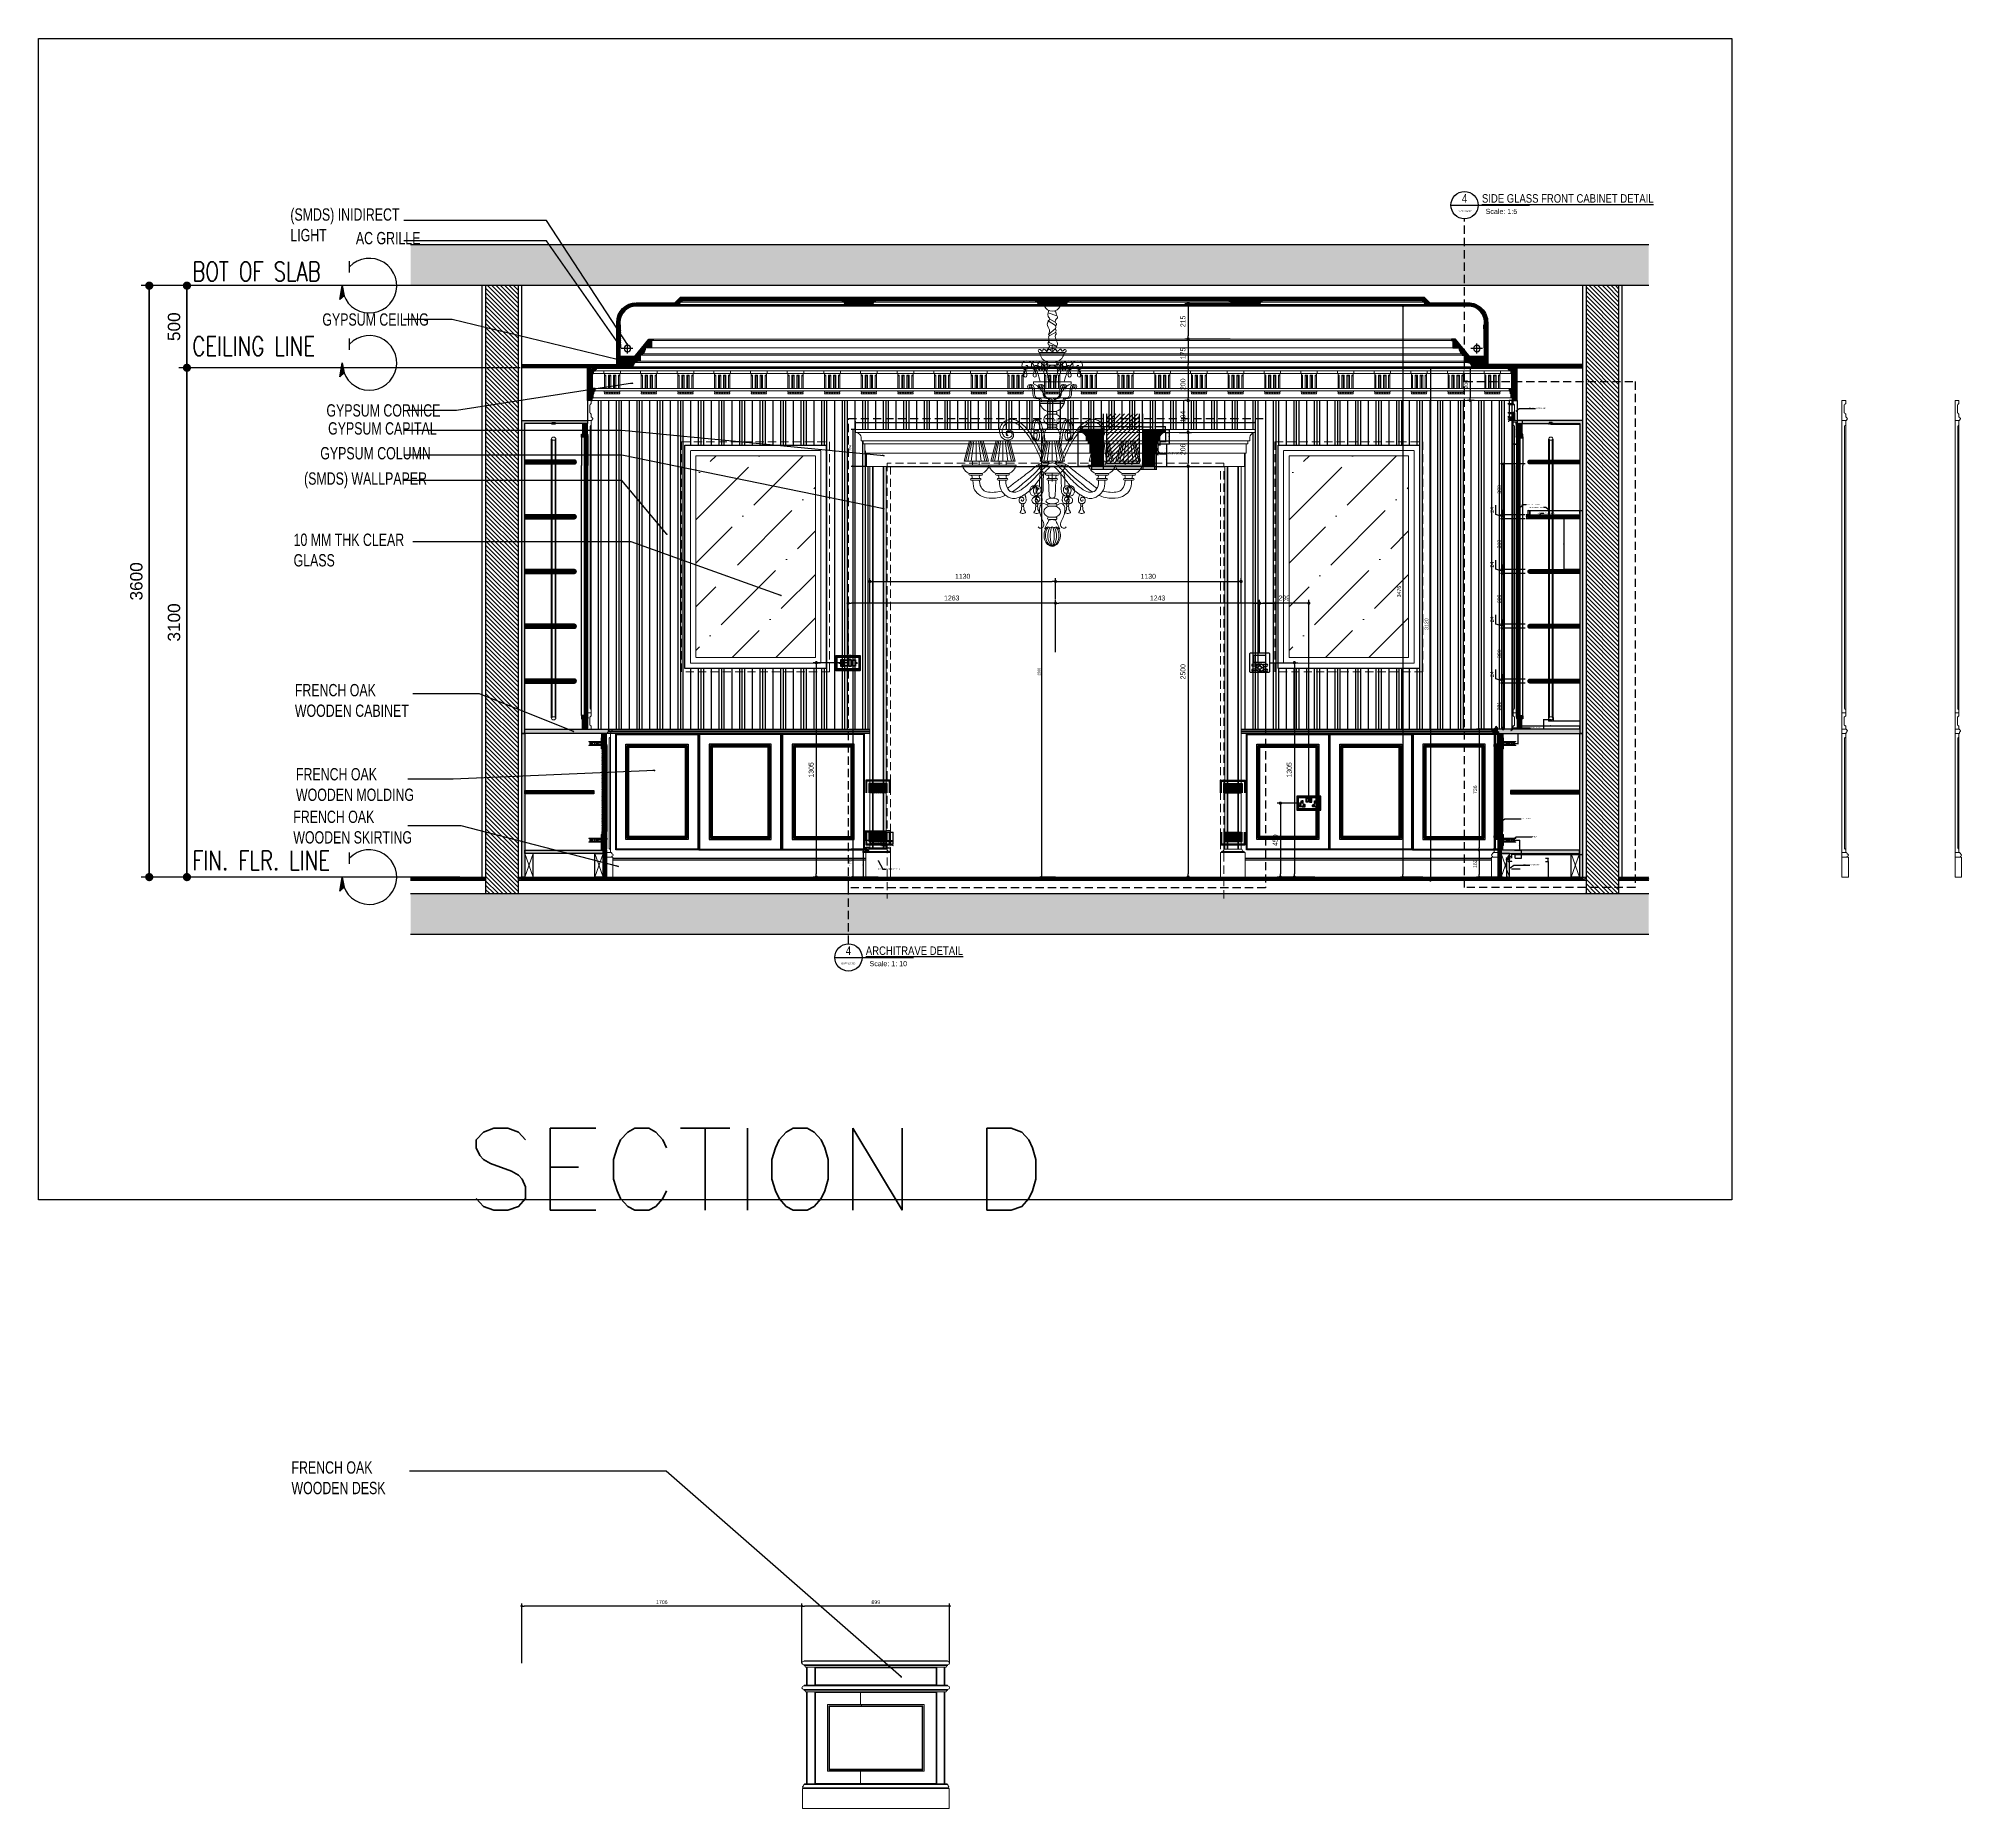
# Model space of a CAD drawing. Header units: inches. Extents: x 274057 to 444617, y 490067 to 635630.
# Drawn here: x 364325 to 376032, y 510730 to 521504 of the extents above; entities that cross this region are included whole.
import ezdxf
from ezdxf.enums import TextEntityAlignment as Align

# ---------------------------------------------------------------- set-up
doc = ezdxf.new("R2010")
doc.units = ezdxf.units.IN
doc.header["$MEASUREMENT"] = 0
for name, pattern in [('CENTER', [2, 1.25, -0.25, 0.25, -0.25]), ('DASHDOT', [1, 0.5, -0.25, 0, -0.25]), ('DASHED', [0.75, 0.5, -0.25]), ('HIDDEN', [0.375, 0.25, -0.125])]:
    doc.linetypes.add(name, pattern=pattern)
for name, color, linetype, lineweight in [('A-FLOR-TIL1', 6, 'Continuous', 18), ('CQ Architectural Window', 8, 'HIDDEN', 18), ('CQ Furniture', 190, 'Continuous', 0), ('CQ Grille', 211, 'A-4010 WALL SECTIONS$0$BATTING', 0), ('CQ gypsum 2', 42, 'Continuous', 0), ('CQ Gypsum Hatch', 8, 'Continuous', 20), ('CQ plan and elev dimension', 252, 'Continuous', 35), ('CQ Section Flooring fin.', 6, 'Continuous', 0), ('CQ Switches and Outlets', 1, 'Continuous', 50), ('CQ Wood', 30, 'Continuous', 0), ('CQ wooh hatch', 8, 'HIDDEN', 18), ('Glass', 4, 'Continuous', 0), ('level', 6, 'Continuous', 18), ('Lighting', 7, 'Continuous', 0)]:
    doc.layers.add(name, color=color, linetype=linetype, lineweight=lineweight)
for name, color, linetype in [('A-TEXT', 7, 'Continuous'), ('Calliper_wall hatch_CHB', 8, 'Continuous'), ('CQ centerline', 8, 'Continuous'), ('CQ curtains and frames', 252, 'Continuous'), ('CQ elevation arrow label', 1, 'Continuous'), ('CQ Grg Gypsum', 41, 'Continuous'), ('CQ Light Elevation', 4, 'Continuous'), ('CQ PANEL DIMENSION', 1, 'Continuous'), ('CQ Plaster', 1, 'Continuous'), ('CQ section wall', 3, 'Continuous'), ('CQ Sheet text', 3, 'Continuous'), ('CQ SPOT DETAIL DIMENSION', 9, 'Continuous'), ('CQ spot detail elevation', 1, 'Continuous'), ('CQ SPOT DETAILS', 40, 'Continuous'), ('CQ text label', 3, 'Continuous'), ('CQ wall section', 5, 'Continuous'), ('CQ Wood plan', 23, 'Continuous'), ('CQ Wood Section', 60, 'Continuous'), ('CQ wood skirting plan', 34, 'Continuous'), ('CQ_callout', 34, 'Continuous'), ('FURNITURE', 252, 'Continuous'), ('gypsum', 31, 'Continuous'), ('Layer1', 1, 'Continuous'), ('Layer7', 8, 'Continuous'), ('LIGHT', 4, 'Continuous'), ('METAL', 5, 'Continuous'), ('PROJECTION', 8, 'Continuous'), ('thermostat_elevation', 97, 'Continuous'), ('WOOD 01', 34, 'Continuous')]:
    doc.layers.add(name, color=color, linetype=linetype)
doc.styles.add('ARIAL', font='arial.ttf')
doc.styles.add('DIM 50', font='romans.shx', dxfattribs={"width": 0.75, "height": 100})
doc.styles.add('grid_250', font='romans.shx', dxfattribs={"width": 0.75, "height": 0.75})
doc.styles.add('romans', font='romans.shx')
doc.styles.get("Standard").update_dxf_attribs({"font": 'arial.ttf'})
doc.linetypes.add('A-4010 WALL SECTIONS$0$BATTING', pattern='A,0.0001,-0.1,[134,ltypeshp.shx,S=0.1,R=0,X=-0.1,Y=0],-0.2,[134,ltypeshp.shx,S=0.1,R=180,X=0.1,Y=0],-0.1', length=0.4001000000000001)
doc.dimstyles.new('chester 10', dxfattribs={"dimscale": 0.1, "dimtxt": 150, "dimasz": 50, "dimexe": 100, "dimexo": 0, "dimgap": 80, "dimtad": 1, "dimdec": 0, "dimzin": 0, "dimdsep": 46, "dimtxsty": 'Standard', "dimblk": 'DOT', "dimcen": 100, "dimclrd": 1, "dimclre": 1, "dimclrt": 3, "dimadec": 0, "dimazin": 0, "dimtfac": 1, "dimtdec": 0, "dimtofl": 0, "dimtmove": 0, "dimatfit": 3, "dimfxl": 1, "dimtolj": 1, "dimtzin": 0, "dimlwd": -1, "dimarcsym": 0})
doc.dimstyles.new('chester 15', dxfattribs={"dimscale": 0.15, "dimtxt": 150, "dimasz": 100, "dimexe": 100, "dimexo": 0, "dimgap": 80, "dimtad": 1, "dimdec": 0, "dimzin": 0, "dimdsep": 46, "dimtxsty": 'Standard', "dimblk": 'DOT', "dimcen": 100, "dimclrd": 1, "dimclre": 1, "dimclrt": 3, "dimadec": 0, "dimazin": 0, "dimtfac": 1, "dimtdec": 0, "dimtofl": 0, "dimtmove": 0, "dimatfit": 3, "dimfxl": 1, "dimtolj": 1, "dimtzin": 0, "dimlwd": -1, "dimarcsym": 0})
doc.dimstyles.new('CQ 2', dxfattribs={"dimscale": 0.02, "dimtxt": 150, "dimasz": 50, "dimexe": 100, "dimexo": 0, "dimgap": 80, "dimtad": 1, "dimdec": 0, "dimzin": 0, "dimdsep": 46, "dimtxsty": 'Standard', "dimblk": 'DOT', "dimcen": 100, "dimclrd": 1, "dimclre": 1, "dimclrt": 3, "dimadec": 0, "dimazin": 0, "dimtfac": 1, "dimtdec": 0, "dimtofl": 0, "dimtmove": 0, "dimatfit": 3, "dimfxl": 1, "dimtolj": 1, "dimtzin": 0, "dimlwd": -1, "dimarcsym": 0})
doc.dimstyles.new('CQ 20', dxfattribs={"dimscale": 0.2, "dimtxt": 150, "dimasz": 100, "dimexe": 100, "dimexo": 20, "dimgap": 80, "dimtad": 1, "dimdec": 0, "dimzin": 0, "dimdsep": 46, "dimtxsty": 'Standard', "dimblk": 'DOT', "dimcen": 100, "dimclrd": 1, "dimclre": 1, "dimclrt": 3, "dimadec": 0, "dimazin": 0, "dimtfac": 1, "dimtdec": 0, "dimtofl": 0, "dimtmove": 0, "dimatfit": 3, "dimfxl": 1, "dimtolj": 1, "dimtzin": 0, "dimlwd": -1, "dimarcsym": 0})
doc.dimstyles.new('CQ 50', dxfattribs={"dimscale": 0.5, "dimtxt": 150, "dimasz": 100, "dimexe": 100, "dimexo": 20, "dimgap": 80, "dimtad": 1, "dimdec": 0, "dimzin": 0, "dimdsep": 46, "dimtxsty": 'Standard', "dimblk": 'DOT', "dimcen": 100, "dimclrd": 250, "dimclre": 250, "dimclrt": 3, "dimadec": 0, "dimazin": 0, "dimtfac": 1, "dimtdec": 0, "dimtofl": 0, "dimtmove": 0, "dimatfit": 3, "dimfxl": 3, "dimtolj": 1, "dimtzin": 0, "dimlwd": -1, "dimarcsym": 0})
doc.dimstyles.get("Standard").update_dxf_attribs({"dimtxt": 0.18, "dimasz": 0.18, "dimexe": 0.18, "dimexo": 0.0625, "dimgap": 0.09, "dimtad": 0, "dimtih": 1, "dimtoh": 1, "dimdec": 4, "dimzin": 0, "dimdsep": 46, "dimtxsty": 'Standard', "dimcen": 0.09, "dimadec": 0, "dimazin": 0, "dimtfac": 1, "dimtdec": 4, "dimtofl": 0, "dimtmove": 0, "dimatfit": 3, "dimfxl": 1, "dimtolj": 1, "dimtzin": 0, "dimarcsym": 0})
pattern_1 = [(135, (0, 0), (-4.419417382415922, -4.419417382415921), [])]
pattern_2 = [(135, (283.2268585989368, -8.265487849712372e-09), (4.242640687119286, 4.242640687119285), [10, -2]), (135, (286.0552857236835, -8.265488293801582e-09), (4.242640687119286, 4.242640687119285), [6, -1.5, 3, -1.5]), (135, (289.590819629615, -0.7071067894520366), (4.242640687119286, 4.242640687119285), [10, -2])]
pattern_3 = [(45, (0, 0), (99.43689110435825, 364.6019340493135), [468.75, -93.75, 0, -93.75])]
pattern_4 = [(31.02857671701426, (-9711.71904596145, 16696.37146878149), (-3.221659560689478, 5.355689467754649), [])]

# ---------------------------------------------------------------- blocks, each defined once
blk = doc.blocks.new('ff15 section c and d')
at = {"layer": 'Calliper_wall hatch_CHB', "ltscale": 300}
h = blk.add_hatch(dxfattribs=at)
h.set_pattern_fill('AR-CONC', color=256, scale=10, angle=-13.97142328298541, style=0)
h.set_pattern_definition([(36.02857671701459, (0, 0), (68.08902030313823, -23.40695012282104), [7.499999999999999, -82.49999999999999]), (341.0285767170146, (0, 0), (4.696115536243486, 76.3439315510138), [5.999999999999999, -65.99999999999999]), (86.48002117701459, (5.674084953584182, -1.950579099106356), (72.78513543292026, 52.93698073081826), [6.374019199999998, -70.11421119999999]), (32.21277671701459, (4.828758459330068, 19.40832532037343), (99.57057156855156, -41.8295132602665), [11.25, -123.75]), (82.66421220701459, (13.12630211951361, 15.92253007405435), (114.2200327004975, 71.96376963835556), [9.5610342, -105.171376]), (337.2127407070146, (4.828758459330068, 19.40832532037343), (114.2200326282026, 71.96376960434822), [8.999999999999998, -99.00000009999998]), (7.028576717014594, (13.32573150468427, 12.14186476061504), (48.20408439676929, -53.48239193755776), [7.5, -82.5]), (312.0285767170146, (13.32573150468427, 12.14186476061504), (41.11958765836135, 64.49518506525862), [6, -66]), (57.48002145701459, (17.34273850980581, 7.684998795658897), (89.32367130771898, 11.01279315133763), [6.374019000000001, -70.1142112]), (23.52857671701459, (0, 0), (9.217332202967913, 32.01097604041668), [0, -65.19999999999999, 0, -67, 0, -66.25]), (353.5285767170146, (0, 0), (35.05129027384089, 31.92285780031209), [0, -38.2, 0, -63.7, 0, -25.25]), (313.5285767170146, (-21.64028273221637, 5.384065682153026), (51.25843738430952, -15.07725946313922), [0, -25, 0, -78, 0, -103.5]), (303.5285767170146, (-31.34444539240308, 7.798444911818059), (59.01024838598843, -4.365975426402441), [0, -32.5, 0, -51.8, 0, -73.5])])
h.paths.add_polyline_path([(359082.0712778934, 520249.2839683096), (351543.955870374, 520249.2839683096), (351543.955870374, 519999.2839683681), (359082.0712778934, 519999.2839683681)])
h.paths.add_polyline_path([(359082.0712778934, 516299.2839683595), (351543.955870374, 516299.2839683595), (351543.955870374, 516049.2839684301), (359082.0712778934, 516049.2839684301)])
at = {"layer": 'Calliper_wall hatch_CHB'}
h = blk.add_hatch(dxfattribs=at)
h.set_pattern_fill('ANSI31,_O', color=8, scale=150)
h.set_pattern_definition([(45, (0, 0), (-13.25825214724776, 13.25825214724777), [])])
h.paths.add_polyline_path([(351925.355978742, 516299.2839683143), (351725.3559787967, 516299.2839683144), (351725.3559787967, 519999.2839683145), (351925.355978742, 519999.2839683145)])
h.paths.add_polyline_path([(358625.3565423972, 516299.283968315), (358425.3556870422, 516299.283968315), (358425.3556870422, 519999.2839683152), (358625.3565423972, 519999.2839683152)])
at = {"layer": 'CQ Gypsum Hatch'}
h = blk.add_hatch(dxfattribs=at)
h.set_pattern_fill('ANSI31', color=256, scale=50, angle=-13.97142328298556)
h.set_pattern_definition([(45.00000000000009, (369211.8532150843, 502028.5067826572), (-4.419417382415928, 4.419417382415915), [])])
h.paths.add_polyline_path([(351543.955870374, 516399.2839683146), (351543.955870374, 516379.2839683145), (351725.3559787966, 516379.2839683145), (351725.3559787967, 516399.2839683147)])
h = blk.add_hatch(dxfattribs=at)
h.set_pattern_fill('ANSI31', color=256, scale=50, angle=-13.97142328298556)
h.set_pattern_definition([(31.02857671701443, (0, 0), (-3.221659560689493, 5.35568946775464), [])])
h.paths.add_polyline_path([(351925.355978742, 516379.2839683142), (358425.3556870423, 516379.2839683141), (358425.3556870423, 516399.2839683144), (351925.355978742, 516399.2839683145)])
h = blk.add_hatch(dxfattribs=at)
h.set_pattern_fill('ANSI31', color=256, scale=50, angle=-13.97142328298556)
h.set_pattern_definition([(45.00000000000009, (376568.5685141811, 502028.5067826574), (-4.419417382415928, 4.419417382415915), [])])
h.paths.add_polyline_path([(359082.0712778934, 516379.2839683146), (359082.0712778935, 516399.2839683148), (358625.3565423972, 516399.2839683149), (358625.3565423972, 516379.2839683145)])
at = {"layer": 'A-FLOR-TIL1'}
for p, q in [((351543.955870374, 516399.2839683144, 0.0007131981714617382), (351725.3559787967, 516399.2839683144, 0.0007131981714617382)), ((358625.3565423973, 516399.2839683144, -0.0007189139920798096), (359082.0712778936, 516399.2839683145, -0.0007189139920798096))]:
    blk.add_line(p, q, dxfattribs=at)
at = {"layer": 'CQ Plaster', "color": 1, "ltscale": 0.03}
for p, q in [((351705.3559787249, 516399.2839683135, 1.857095091338282e-07), (351705.3559787257, 519999.2839683145, -1.159742628575337e-07)), ((351945.355978813, 516399.2839683135, 1.857095091338282e-07), (351945.3559788128, 519999.2839683143, -1.159742628575337e-07)), ((358405.3556869649, 516399.2839683138, 1.857095091338282e-07), (358405.3556869714, 519999.2839683152, -1.159742628575337e-07)), ((358645.3565424682, 516399.2839683135, 1.857095091338282e-07), (358645.3565424682, 519999.283968315, -1.159742628575337e-07))]:
    blk.add_line(p, q, dxfattribs=at)
at = {"layer": 'CQ Section Flooring fin.'}
for p, q in [((351725.3559787967, 516399.2839683141, -0.01738359152330199), (351543.955870374, 516399.2839683141, -0.01679561045171503)), ((351725.3559787967, 516399.2839683144, -1.201643151543027e-07), (351543.955870374, 516399.2839683144, 0.0002831989699124226)), ((351725.3559787967, 516379.2839683144, -1.20164315246243e-07), (351543.955870374, 516379.2839683144, 0.0002831989699123311)), ((358425.3556870422, 516399.2839683145, -0.02784796297914537), (351925.3559787419, 516399.2839683141, -0.01769596083400805)), ((358425.3556870422, 516379.2839683145, -0.02784796297914537), (351925.3559787418, 516379.2839683141, -0.01769596083400805)), ((359082.0712778936, 516399.2839683145, -0.001432232327856702), (358625.3565423972, 516399.2839683144, -0.0007189139920798088)), ((359082.0712778936, 516379.2839683145, -0.001432232327856794), (358625.3565423971, 516379.2839683144, -0.0007189139920798088))]:
    blk.add_line(p, q, dxfattribs=at)
at = {"layer": 'CQ section wall', "elevation": -2.668161488496368e-07}
for points in [[(359082.0712778934, 520249.2839683121), (351543.955870374, 520249.2839683096)], [(351543.9558703739, 519999.2839683951), (359082.0712778934, 519999.2839683681)], [(359082.0712778934, 516299.2839683595), (351543.955870374, 516299.283968383)], [(351543.955870374, 516049.2839684301), (359082.0712778936, 516049.2839684347)]]:
    blk.add_lwpolyline(points, dxfattribs=at)
at = {"layer": 'CQ section wall', "elevation": -1.201643152462454e-07}
for points in [[(351925.355978742, 516299.2839683143), (351725.3559787967, 516299.2839683144), (351725.3559787967, 519999.2839683145), (351925.355978742, 519999.2839683145)], [(358625.3565423972, 516299.283968315), (358425.3556870422, 516299.283968315), (358425.3556870422, 519999.2839683152), (358625.3565423972, 519999.2839683152)]]:
    blk.add_lwpolyline(points, close=True, dxfattribs=at)
blk = doc.blocks.new('ARROW LEVEL')
at = {"layer": 'Layer1'}
blk.add_hatch(color=256, dxfattribs=at).paths.add_polyline_path([(412573.963890708, 433439.9742028409), (412587.3119364484, 433525.0834930219), (412599.1572756352, 433463.4347322419)])
at = {"layer": 'CQ centerline'}
blk.add_line((412632.9751452327, 433605.1007915842, -2.7145215985e-06), (412632.9751452327, 433674.0358839685, -2.7145215985e-06), dxfattribs=at)
blk.add_arc((412753.6592948521, 433525.0834930219, -2.7145215985e-06), 166.347358403414, 180, 136.5100279881387, dxfattribs=at)
at = {"layer": 'Layer1', "elevation": -2.7145215985e-06}
blk.add_lwpolyline([(412573.963890708, 433439.9742028409), (412587.3119364484, 433525.0834930219), (412599.1572756352, 433463.4347322419)], close=True, dxfattribs=at)
blk = doc.blocks.new('_Dot')
at = {"color": 0, "linetype": 'ByBlock', "lineweight": -2}
blk.add_line((-0.5, 0), (-1, 0), dxfattribs=at)
at = {"color": 0, "linetype": 'ByBlock', "const_width": 0.5}
blk.add_lwpolyline([(-0.25, 0, 1), (0.25, 0, 1)], format="xyb", close=True, dxfattribs=at)
blk = doc.blocks.new('*D115')
at = {"layer": 'CQ plan and elev dimension', "color": 250, "lineweight": -2, "transparency": 16777216}
for p, q in [((366689.4369561955, 519999.2730290109), (364948.9262078182, 519999.2730289603)), ((366889.436942019, 516399.2839683678), (364948.926207923, 516399.2839683113))]:
    blk.add_line(p, q, dxfattribs=at)
at = {"layer": 'CQ plan and elev dimension', "color": 250, "transparency": 16777216}
blk.add_line((364998.9262078197, 519949.2730289617), (364998.9262079215, 516449.2839683128), dxfattribs=at)
at = {"layer": 'Defpoints', "color": 0, "transparency": 16777216}
for p in [(366699.4369561956, 519999.2730290112, -1.46651833603283e-07), (364998.926207923, 516399.2839683128), (366899.4369420191, 516399.2839683681, 0.001097283801192679)]:
    blk.add_point(p, dxfattribs=at)
at = {"layer": 'CQ plan and elev dimension', "color": 250, "transparency": 16777216, "xscale": 50, "yscale": 50, "zscale": 50}
for p, rotation in [((364998.9262078182, 519999.2730289617), 90.00000000166753), ((364998.926207923, 516399.2839683128), 270.0000000016675)]:
    blk.add_blockref('_Dot', p, dxfattribs=dict(at, rotation=rotation))
at = {"layer": 'CQ plan and elev dimension', "color": 3, "transparency": 16777216, "insert": (364920.6076539825, 518199.278498635), "char_height": 75, "attachment_point": 5, "rotation": 90.00000000166754}
blk.add_mtext('\\A1;3600', dxfattribs=at)
blk = doc.blocks.new('*D116')
at = {"layer": 'CQ plan and elev dimension', "color": 250, "lineweight": -2, "transparency": 16777216}
for p, q in [((366579.6174718776, 519999.2839683678), (365178.4262079094, 519999.283968327)), ((367256.333062071, 519499.2839710935), (365178.426207924, 519499.2839710331))]:
    blk.add_line(p, q, dxfattribs=at)
at = {"layer": 'CQ plan and elev dimension', "color": 250, "transparency": 16777216}
blk.add_line((365228.4262079109, 519949.2839683285), (365228.4262079225, 519549.2839710345), dxfattribs=at)
at = {"layer": 'Defpoints', "color": 0, "transparency": 16777216}
for p in [(366589.6174718777, 519999.283968368, 0.001093449214952615), (365228.426207924, 519499.2839710345), (367266.3330620711, 519499.2839710937, 0.001093640281341307)]:
    blk.add_point(p, dxfattribs=at)
at = {"layer": 'CQ plan and elev dimension', "color": 250, "transparency": 16777216, "xscale": 50, "yscale": 50, "zscale": 50}
for p, rotation in [((365228.4262079094, 519999.2839683285), 90.00000000166753), ((365228.426207924, 519499.2839710345), 270.0000000016675)]:
    blk.add_blockref('_Dot', p, dxfattribs=dict(at, rotation=rotation))
at = {"layer": 'CQ plan and elev dimension', "color": 3, "transparency": 16777216, "insert": (365150.1332338376, 519749.2839696791), "char_height": 75, "attachment_point": 5, "rotation": 90.00000000166754}
blk.add_mtext('\\A1;500', dxfattribs=at)
blk = doc.blocks.new('*D117')
at = {"layer": 'CQ plan and elev dimension', "color": 250, "lineweight": -2, "transparency": 16777216}
for p, q in [((367256.3330611079, 519499.2839710936), (365178.4262078331, 519499.2839710331)), ((366579.6174718775, 516399.2839683142), (365178.4262079233, 516399.2839682735))]:
    blk.add_line(p, q, dxfattribs=at)
at = {"layer": 'CQ plan and elev dimension', "color": 250, "transparency": 16777216}
blk.add_line((365228.4262078346, 519449.2839710346), (365228.4262079219, 516449.2839682749), dxfattribs=at)
at = {"layer": 'Defpoints', "color": 0, "transparency": 16777216}
for p in [(367266.333061108, 519499.2839710938, 0.001093640281341307), (365228.4262079234, 516399.2839682748), (366589.6174718775, 516399.2839683144, 0.0003748020390216553)]:
    blk.add_point(p, dxfattribs=at)
at = {"layer": 'CQ plan and elev dimension', "color": 250, "transparency": 16777216, "xscale": 50, "yscale": 50, "zscale": 50}
for p, rotation in [((365228.4262078331, 519499.2839710346), 90.00000000166753), ((365228.4262079233, 516399.2839682749), 270.0000000016675)]:
    blk.add_blockref('_Dot', p, dxfattribs=dict(at, rotation=rotation))
at = {"layer": 'CQ plan and elev dimension', "color": 3, "transparency": 16777216, "insert": (365150.1076539901, 517949.2839696525), "char_height": 75, "attachment_point": 5, "rotation": 90.00000000166754}
blk.add_mtext('\\A1;3100', dxfattribs=at)
blk = doc.blocks.new('ff15 section ceiling c and f')
at = {"layer": 'CQ Gypsum Hatch'}
h = blk.add_hatch(dxfattribs=at)
h.set_pattern_fill('ANSI31', color=256, scale=50, angle=90, style=0)
h.set_pattern_definition(pattern_1)
edge = h.paths.add_edge_path()
edge.add_line((394036.439633888, 532076.9053638317), (394287.719992024, 532076.9053637873))
edge.add_line((394287.719992024, 532076.9053637873), (394287.7199920233, 532086.9053637873))
edge.add_arc((394287.854280231, 532100.913211204), 14.00849108827068, 269.4507427432639, 360.0000000001615)
edge.add_line((394301.8627713193, 532100.913211204), (394311.8627713193, 532100.9132112039))
edge.add_line((394311.8627713193, 532100.9132112039), (394311.8627713189, 532110.9132125812))
edge.add_line((394311.8627713189, 532110.9132125811), (395291.0772127289, 532110.913211397))
edge.add_line((395291.0772127288, 532110.9132113971), (395291.0772127284, 532100.9132112039))
edge.add_line((395291.0772127285, 532100.9132112039), (395301.0772127284, 532100.9132112036))
edge.add_arc((395315.0857038166, 532100.9132112039), 14.00849108815448, 180.0000000005075, 270.5492572549534)
edge.add_line((395315.2199920238, 532086.9053637874), (395315.2199920238, 532076.9053638529))
edge.add_line((395315.2199920238, 532076.9053638527), (395465.2201379443, 532076.9053637873))
edge.add_line((395465.2201379443, 532076.9053637874), (395465.2201379437, 532086.9053637873))
edge.add_arc((395465.3544261516, 532100.9132112039), 14.00849108816001, 269.4507427423929, 359.9999999993524)
edge.add_line((395479.3629172397, 532100.9132112036), (395489.3629172397, 532100.9132112038))
edge.add_line((395489.3629172397, 532100.9132112038), (395489.3629172393, 532110.9132125811))
edge.add_line((395489.3629172393, 532110.9132125811), (396468.5772127289, 532110.913211397))
edge.add_line((396468.5772127289, 532110.9132113969), (396468.5772127284, 532100.9132112039))
edge.add_line((396468.5772127284, 532100.9132112039), (396478.5772127284, 532100.9132112038))
edge.add_arc((396492.5857038167, 532100.9132112039), 14.00849108830988, 180.0000000001041, 270.5492572545438)
edge.add_line((396492.7199920238, 532086.9053637872), (396492.7199920238, 532076.905363853))
edge.add_line((396492.7199920238, 532076.905363853), (396642.7198461024, 532076.9053637873))
edge.add_line((396642.7198461024, 532076.9053637873), (396642.7198461017, 532086.9053637875))
edge.add_arc((396642.8541343096, 532100.913211204), 14.0084910881034, 269.4507427424481, 359.9999999991214)
edge.add_line((396656.8626253977, 532100.9132112039), (396666.8626253977, 532100.9132112041))
edge.add_line((396666.8626253977, 532100.913211204), (396666.8626253973, 532110.9132125812))
edge.add_line((396666.8626253973, 532110.9132125812), (397646.077212729, 532110.9132113972))
edge.add_line((397646.077212729, 532110.9132113972), (397646.0772127285, 532100.913211204))
edge.add_line((397646.0772127284, 532100.913211204), (397656.0772127283, 532100.9132112039))
edge.add_arc((397670.0857038166, 532100.9132112039), 14.00849108825339, 180.0000000001616, 270.5492572548936)
edge.add_line((397670.2199920238, 532086.9053637873), (397670.2199920237, 532076.9053637874))
edge.add_line((397670.2199920237, 532076.9053637874), (397820.2199920233, 532076.9053637875))
edge.add_line((397820.2199920234, 532076.9053637875), (397820.2199920228, 532086.9053637874))
edge.add_arc((397820.3542802306, 532100.9132112039), 14.00849108818704, 269.450742742856, 359.999999999988)
edge.add_line((397834.3627713188, 532100.9132112039), (397844.3627713188, 532100.9132112039))
edge.add_line((397844.3627713188, 532100.9132112039), (397844.3627713185, 532110.9132125812))
edge.add_line((397844.3627713185, 532110.9132125813), (398823.5790644192, 532110.9132113974))
edge.add_line((398823.5790644193, 532110.9132113974), (398823.5790644189, 532100.9132112041))
edge.add_line((398823.5790644189, 532100.9132112041), (398833.5790644188, 532100.913211204))
edge.add_arc((398847.5875555072, 532100.9132112042), 14.00849108843663, 180.0000000012017, 270.5492572539634)
edge.add_line((398847.7218437142, 532086.9053637874), (398847.7218437142, 532076.9053637874))
edge.add_line((398847.7218437142, 532076.9053637874), (398997.7218437145, 532076.905363813))
edge.add_line((398997.7218437145, 532076.905363813), (399099.2795025873, 532076.905363813))
edge.add_arc((399099.2795025872, 531976.905363813), 100.0000000000745, -1.5006662579253316e-11, 89.9999999999851, ccw=False)
edge.add_line((399199.2795025873, 531976.905363813), (399199.2795025872, 531771.6342305428))
edge.add_line((399199.2795025872, 531771.6342305428), (399108.130818705, 531771.6342305428))
edge.add_line((399108.130818705, 531771.6342305429), (399149.2796168165, 531720.9131768205))
edge.add_line((399149.2796168164, 531720.9131768204), (399219.2795025872, 531720.913180852))
edge.add_line((399219.2795025872, 531720.9131808521), (399219.2795025872, 531976.905363813))
edge.add_arc((399099.2795025872, 531976.905363813), 120.000000000095, -2.710150644075063e-11, 89.99999999997961)
edge.add_line((399099.2795025872, 532096.905363813), (398997.7218437056, 532096.905363853))
edge.add_line((398997.7218437056, 532096.9053638529), (398866.0463409327, 532096.9053637955))
edge.add_line((398866.0463409327, 532096.9053637956), (398831.7109096194, 532130.9132113883))
edge.add_line((398831.7109096195, 532130.9132113883), (394303.7312234279, 532130.913216803))
edge.add_line((394303.7312234279, 532130.913216803), (394269.3957866476, 532096.9053637956))
edge.add_line((394269.3957866476, 532096.9053637956), (394036.1641848926, 532096.905363813))
edge.add_arc((394036.1641848402, 531976.9053638132), 119.9999999999142, 89.99999997499219, 180.00000000002)
edge.add_line((393916.1641848402, 531976.905363813), (393916.16418484, 531720.9131821765))
edge.add_line((393916.16418484, 531720.9131821766), (393986.1641848399, 531720.9131821766))
edge.add_line((393986.16418484, 531720.9131821766), (394027.3129793521, 531771.6342314623))
edge.add_line((394027.3129793521, 531771.6342314621), (393936.1641848401, 531771.6342314619))
edge.add_line((393936.1641848401, 531771.634231462), (393936.1641848402, 531976.9053638132))
edge.add_arc((394036.1641848403, 531976.9053638128), 100.0000000001877, 89.99999999828651, 179.9999999998314, ccw=False)
h = blk.add_hatch(dxfattribs=at)
h.set_pattern_fill('ANSI31', color=256, scale=50, angle=90, style=0)
h.set_pattern_definition(pattern_1)
edge = h.paths.add_edge_path()
edge.add_line((393999.6838744154, 531700.9131768206), (393337.7222508297, 531700.9132141671))
edge.add_line((393337.7222508297, 531700.9132141671), (393337.7222480112, 531720.913214167))
edge.add_line((393337.7222480112, 531720.913214167), (393986.1645909117, 531720.9131768205))
edge.add_line((393986.1645909117, 531720.9131768205), (394111.8037316749, 531875.7791729311))
edge.add_line((394111.8037316749, 531875.7791729311), (394137.722249785, 531875.7791729311))
edge.add_line((394137.722249785, 531875.7791729311), (394137.722249785, 531867.0799875857))
edge.add_line((394137.722249785, 531867.0799875857), (394131.8226496583, 531867.0799875855))
edge.add_arc((394131.8226496581, 531864.3494917736), 2.730495811905712, 89.99999999633577, 180.2479022260999)
edge.add_line((394129.0921794042, 531864.3376777468), (394129.0921794042, 531821.8072936138))
edge.add_line((394129.0921794042, 531821.8072936138), (394090.3470109589, 531821.8072936139))
edge.add_arc((394048.4109384157, 531820.0844115071), 41.97144866576382, -55.60818695328862, 2.352590150079095, ccw=False)
edge.add_line((394072.1184733269, 531785.4498147643), (394072.118473327, 531776.8095805743))
edge.add_line((394072.118473327, 531776.8095805743), (394060.1055194452, 531776.8095805743))
edge.add_line((394060.1055194452, 531776.8095805743), (394060.1055194453, 531740.5795928838))
edge.add_line((394060.1055194453, 531740.5795928838), (394038.2115717785, 531740.5795928839))
edge.add_line((394038.2115717785, 531740.5795928839), (394038.2115717785, 531733.8983895143))
edge.add_arc((394036.9839854745, 531715.19466643), 18.74396503805307, 86.24487708786091, 157.932666696458)
edge.add_arc((394000.2448366768, 531727.6860327331), 20.12030587967556, 268.4023634817237, 344.2858873606012, ccw=False)
edge.add_line((393999.6838744154, 531707.5735483009), (393999.6838744154, 531700.9131768206))
edge.add_line((393999.6838744154, 531700.9131768206), (393990.8790836777, 531700.9131768204))
h = blk.add_hatch(dxfattribs=at)
h.set_pattern_fill('ANSI31', color=256, scale=50, angle=90, style=0)
h.set_pattern_definition(pattern_1)
edge = h.paths.add_edge_path()
edge.add_line((399135.7603333126, 531700.9131768204), (399797.7219568984, 531700.9132141671))
edge.add_line((399797.7219568984, 531700.9132141671), (399797.7219597168, 531720.9132141672))
edge.add_line((399797.7219597168, 531720.9132141672), (399149.2796168165, 531720.9131768204))
edge.add_line((399149.2796168165, 531720.9131768204), (399023.6404760531, 531875.7791729311))
edge.add_line((399023.6404760531, 531875.7791729311), (398997.7219579432, 531875.779172931))
edge.add_line((398997.7219579432, 531875.779172931), (398997.7219579432, 531867.0799875855))
edge.add_line((398997.7219579432, 531867.0799875855), (399003.6215580699, 531867.0799875855))
edge.add_arc((399003.6215580701, 531864.3494917736), 2.730495811905712, -0.24790222609988177, 90.00000000488558, ccw=False)
edge.add_line((399006.352028324, 531864.3376777468), (399006.352028324, 531821.8072936139))
edge.add_line((399006.352028324, 531821.8072936139), (399045.0971967691, 531821.8072936139))
edge.add_arc((399087.0332693123, 531820.0844115071), 41.97144866576382, 177.6474098499209, 235.6081869532886)
edge.add_line((399063.3257344012, 531785.4498147643), (399063.3257344012, 531776.809580574))
edge.add_line((399063.3257344012, 531776.809580574), (399075.3386882829, 531776.8095805743))
edge.add_line((399075.3386882829, 531776.8095805743), (399075.3386882829, 531740.5795928838))
edge.add_line((399075.3386882829, 531740.5795928838), (399097.2326359497, 531740.5795928838))
edge.add_line((399097.2326359497, 531740.5795928838), (399097.2326359497, 531733.8983895143))
edge.add_arc((399098.4602222534, 531715.1946664299), 18.74396503815399, 22.06733330261511, 93.75512291140558, ccw=False)
edge.add_arc((399135.1993710512, 531727.686032733), 20.12030587957053, 195.7141126401717, 271.5976365186169)
edge.add_line((399135.7603333127, 531707.5735483009), (399135.7603333126, 531700.9131768204))
edge.add_line((399135.7603333126, 531700.9131768204), (399144.5651240504, 531700.9131768204))
at = {"layer": 'CQ Grg Gypsum'}
for points, elevation in [([(394036.439633888, 532076.9053638317), (394287.719992024, 532076.9053637873), (394287.7199920233, 532086.9053637873, 0.417024134003028), (394301.8627713193, 532100.913211204), (394311.8627713193, 532100.9132112039), (394311.8627713189, 532110.9132125811), (395291.0772127288, 532110.9132113971), (395291.0772127285, 532100.9132112039), (395301.0772127285, 532100.9132112036, 0.4170241339901252), (395315.2199920238, 532086.9053637874), (395315.2199920238, 532076.9053638527), (395465.2201379443, 532076.9053637874), (395465.2201379438, 532086.9053637872, 0.417024134003028), (395479.3629172397, 532100.9132112036), (395489.3629172397, 532100.9132112038), (395489.3629172393, 532110.9132125811), (396468.5772127289, 532110.9132113969), (396468.5772127284, 532100.9132112039), (396478.5772127286, 532100.9132112039, 0.4170241339901252), (396492.7199920238, 532086.9053637872), (396492.7199920238, 532076.905363853), (396642.7198461024, 532076.9053637873), (396642.7198461017, 532086.9053637874, 0.417024134003028), (396656.8626253977, 532100.9132112039), (396666.8626253977, 532100.913211204), (396666.8626253973, 532110.9132125812), (397646.077212729, 532110.9132113972), (397646.0772127284, 532100.913211204), (397656.0772127283, 532100.9132112039, 0.4170241339901252), (397670.2199920238, 532086.9053637873), (397670.2199920237, 532076.9053637874), (397820.2199920234, 532076.9053637875), (397820.2199920228, 532086.9053637874, 0.417024134003028), (397834.3627713188, 532100.9132112039), (397844.3627713188, 532100.9132112039), (397844.3627713185, 532110.9132125813), (398823.5790644193, 532110.9132113974), (398823.5790644189, 532100.9132112041), (398833.5790644189, 532100.913211204, 0.4170241339901252), (398847.7218437142, 532086.9053637874), (398847.7218437142, 532076.9053637874), (398997.7218437145, 532076.905363813), (399099.2795025873, 532076.905363813, -0.4142135623731112), (399199.2795025873, 531976.905363813), (399199.2795025873, 531771.6342305428), (399108.1307080752, 531771.6342305427), (399149.2795025873, 531720.913181257), (399219.2795025872, 531720.9131812572), (399219.2795025872, 531976.905363813, 0.4142135623730951), (399099.2795025872, 532096.905363813), (398997.7218437056, 532096.9053638529), (398866.0463409327, 532096.9053637956), (398831.7109096195, 532130.9132113883), (394303.7312234279, 532130.913216803), (394269.3957866476, 532096.9053637956), (394036.1641848925, 532096.905363813, 0.4142135625012153), (393916.1641848402, 531976.905363813), (393916.16418484, 531720.9131821765), (393986.1641848399, 531720.9131821765), (394027.3129793521, 531771.6342314621), (393936.16418484, 531771.634231462), (393936.1641848402, 531976.905363813, -0.4142135623811371), (394036.1641848434, 532076.905363813)], -1.466518336030662e-07), ([(393999.6838744154, 531700.9131768206), (393337.7222508297, 531700.9132141671), (393337.7222480112, 531720.913214167), (393986.1645909117, 531720.9131768205), (394111.8037316749, 531875.7791729311), (394137.722249785, 531875.7791729311), (394137.722249785, 531867.0799875857), (394131.8226496583, 531867.0799875855, 0.4154813949706535), (394129.0921794042, 531864.3376777468), (394129.0921794042, 531821.8072936138), (394090.3470109589, 531821.8072936139, -0.2584350037517542), (394072.1184733269, 531785.4498147643), (394072.118473327, 531776.8095805743), (394060.1055194452, 531776.8095805743), (394060.1055194453, 531740.5795928838), (394038.2115717785, 531740.5795928839), (394038.2115717785, 531733.8983895143, 0.3234142676471498), (394019.6131474337, 531722.2366981758, -0.3437592340717269), (393999.6838744154, 531707.5735483009), (393999.6838744154, 531700.9131768206), (393990.8790836777, 531700.9131768204)], -0.001452036967413066), ([(399135.7603333126, 531700.9131768204), (399797.7219568984, 531700.9132141671), (399797.7219597168, 531720.9132141672), (399149.2796168165, 531720.9131768204), (399023.6404760531, 531875.7791729311), (398997.7219579432, 531875.779172931), (398997.7219579432, 531867.0799875855), (399003.6215580699, 531867.0799875855, -0.4154813949706535), (399006.352028324, 531864.3376777468), (399006.352028324, 531821.8072936139), (399045.0971967691, 531821.8072936139, 0.2584350037517542), (399063.3257344012, 531785.4498147643), (399063.3257344012, 531776.809580574), (399075.3386882829, 531776.8095805743), (399075.3386882829, 531740.5795928838), (399097.2326359497, 531740.5795928838), (399097.2326359497, 531733.8983895143, -0.3234142676471498), (399115.8310602945, 531722.2366981754, 0.3437592340717269), (399135.7603333127, 531707.5735483009), (399135.7603333126, 531700.9131768204), (399144.5651240504, 531700.9131768204)], -0.001452036967413066)]:
    blk.add_lwpolyline(points, format="xyb", dxfattribs=dict(at, elevation=elevation))
at = {"layer": 'CQ Light Elevation'}
for p, q in [((393949.0055866157, 531817.811355293, 7.190623129435872e-08), (394019.6873549298, 531817.8113552933, -3.505957389105495e-07)), ((393949.0055866157, 531817.8113552933, 7.190623129457556e-08), (394019.6873549298, 531817.8113552933, -3.505957389105495e-07)), ((393981.7390478278, 531787.8580401681, -1.01819976934623e-07), (393981.7390478278, 531849.0674074807, -1.466518336030662e-07)), ((393981.7390478278, 531787.858040168, -1.01819976934623e-07), (393981.7390478278, 531849.0674074807, -1.466518336030662e-07)), ((399120.971699434, 531817.8113543737, 7.190623129435872e-08), (399191.6534677481, 531817.8113543739, -3.505957389105495e-07)), ((399120.971699434, 531817.8113543739, 7.190623129457556e-08), (399191.6534677481, 531817.8113543739, -3.505957389105495e-07)), ((399153.7051606462, 531787.8580392487, -1.01819976934623e-07), (399153.7051606462, 531849.0674065613, -1.466518336030662e-07)), ((399153.7051606462, 531787.8580392486, -1.01819976934623e-07), (399153.7051606462, 531849.0674065613, -1.466518336030662e-07))]:
    blk.add_line(p, q, dxfattribs=at)
for centre in [(393981.7390478281, 531817.8113552933, -1.2375882043952e-07), (393981.7390478278, 531817.8113552933, -1.23758820438219e-07), (399153.7051606464, 531817.8113543739, -1.2375882043952e-07), (399153.7051606462, 531817.8113543739, -1.23758820438219e-07)]:
    blk.add_circle(centre, 19.72674953134264, dxfattribs=at)
blk = doc.blocks.new('CH2')
at = {"layer": 'Lighting', "lineweight": 0, "ltscale": 10}
for p, q in [((175953.6346999822, 3922.48426948366), (175953.6346999822, 3877.253422973391)), ((175813.218279619, 3681.240938568564), (175823.7886199297, 3682.599136142293)), ((175814.258831667, 3657.310735280669), (175824.2100728721, 3658.579828821556)), ((175817.5795830872, 3667.345576079304), (175827.7573448594, 3668.647375993431)), ((175875.6032277229, 3681.240938568564), (175886.1735680335, 3682.599136142293)), ((175876.6437797709, 3657.310735280669), (175886.595020976, 3658.579828821556)), ((175879.9645311911, 3667.345576079304), (175890.1422929633, 3668.647375993431)), ((176027.3048687735, 3667.34557607913), (176017.1271070013, 3668.647375993281)), ((176030.6256201936, 3657.310735280488), (176020.6743789885, 3658.579828821397)), ((176031.6661722416, 3681.240938568379), (176021.095831931, 3682.599136142134)), ((176089.6898168772, 3667.345576079304), (176079.512055105, 3668.647375993431)), ((176093.0105682974, 3657.310735280669), (176083.0593270922, 3658.579828821556)), ((176094.0511203453, 3681.240938568564), (176083.4807800347, 3682.599136142293)), ((175878.3446464169, 3568.555199478935), (176026.1317511331, 3568.555199478935)), ((175931.9503643387, 3602.097556219153), (175931.9503643387, 3577.488204930624)), ((175931.9503643387, 3602.09755621916), (175975.3190356257, 3602.09755621916)), ((175975.3190356256, 3602.097556219149), (175975.3190356256, 3577.488204930624)), ((175848.7119461799, 3468.690029674509), (175864.582351025, 3468.75091832464)), ((175850.6920144021, 3405.043306507958), (175865.7379824901, 3405.071518206887)), ((176056.5773855622, 3405.043306507958), (176041.5314174742, 3405.071518206887)), ((176058.5574537844, 3468.690029674509), (176042.6870489393, 3468.75091832464)), ((175457.6282867809, 3341.094036271643), (175426.4770675322, 3215.439251701223)), ((175439.7054421039, 3215.802683643708), (175465.2964187251, 3341.280605840211)), ((175460.9385248458, 3215.802683643711), (175476.5533215288, 3341.280605840211)), ((175490.8608084596, 3215.802683643711), (175490.8608084596, 3341.280605840211)), ((175521.1975491353, 3215.802683643712), (175503.8369885384, 3341.464472338011)), ((175542.5235012333, 3215.802683643709), (175515.0928689232, 3341.616187523479)), ((175524.0938538411, 3341.280605840211), (175555.9500053251, 3215.802683643711)), ((175620.405132901, 3341.094036271643), (175589.2539136524, 3215.439251701223)), ((175602.4822882241, 3215.802683643708), (175628.0732648452, 3341.280605840211)), ((175623.715370966, 3215.802683643711), (175639.330167649, 3341.280605840211)), ((175653.6376545797, 3215.802683643711), (175653.6376545797, 3341.280605840211)), ((175683.9743952555, 3215.802683643712), (175666.6138346585, 3341.464472338011)), ((175705.3003473534, 3215.802683643709), (175677.8697150433, 3341.616187523479)), ((175686.8706999612, 3341.280605840211), (175718.7268514452, 3215.802683643711)), ((175845.4914825112, 3386.46803867602), (175860.20564309, 3386.46803867602)), ((175847.1396334346, 3345.231641196225), (175860.9454113558, 3345.198554672458)), ((175920.4021783035, 3341.094036271643), (175889.2509590548, 3215.439251701223)), ((175902.4793336265, 3215.802683643708), (175928.0703102476, 3341.280605840211)), ((175923.7124163684, 3215.802683643711), (175939.3272130514, 3341.280605840211)), ((175953.6346999822, 3215.802683643711), (175953.6346999822, 3341.280605840211)), ((175983.9714406579, 3215.802683643712), (175966.6108800609, 3341.464472338011)), ((176005.2973927558, 3215.802683643709), (175977.8667604457, 3341.616187523479)), ((175986.8677453637, 3341.280605840211), (176018.7238968476, 3215.802683643711)), ((176060.1297665297, 3345.231641196225), (176046.3239886085, 3345.198554672458)), ((176061.7779174532, 3386.46803867602), (176047.0637568743, 3386.46803867602)), ((176220.3987000031, 3341.280605840211), (176188.5425485191, 3215.802683643711)), ((176201.969052611, 3215.802683643709), (176229.399684921, 3341.616187523479)), ((176223.2950047089, 3215.802683643712), (176240.6555653058, 3341.464472338011)), ((176253.6317453846, 3215.802683643711), (176253.6317453846, 3341.280605840211)), ((176283.5540289984, 3215.802683643711), (176267.9392323154, 3341.280605840211)), ((176304.7871117403, 3215.802683643708), (176279.1961351191, 3341.280605840211)), ((176286.8642670633, 3341.094036271643), (176318.015486312, 3215.439251701223)), ((176383.1755461232, 3341.280605840211), (176351.3193946393, 3215.802683643711)), ((176364.7458987311, 3215.802683643709), (176392.1765310412, 3341.616187523479)), ((176386.071850829, 3215.802683643712), (176403.432411426, 3341.464472338011)), ((176416.4085915047, 3215.802683643711), (176416.4085915047, 3341.280605840211)), ((176446.3308751185, 3215.802683643711), (176430.7160784355, 3341.280605840211)), ((176467.5639578604, 3215.802683643708), (176441.9729812393, 3341.280605840211)), ((176449.6411131834, 3341.094036271643), (176480.7923324321, 3215.439251701223)), ((175841.9551245998, 3066.663085162523), (175864.3806719845, 3066.670423169285)), ((175845.0020483733, 3053.784587702401), (175866.0216130557, 3053.815148994695)), ((175874.3850393822, 3045.918774746072), (175856.3902657795, 3045.918774746072)), ((175953.6346999822, 3142.539007541437), (175953.6346999822, 3092.539007541437)), ((176032.8843605821, 3045.918774746072), (176050.8791341848, 3045.918774746072)), ((176062.267351591, 3053.784587702401), (176041.2477869087, 3053.815148994695)), ((176065.3142753645, 3066.663085162523), (176042.8887279798, 3066.670423169285)), ((175844.5344079499, 3004.194519837372), (175868.4306927868, 3004.199303985231)), ((175865.5152530473, 2996.721141429447), (175845.858626244, 2996.724944298991)), ((175871.7175451489, 3021.046159818363), (175847.4082336902, 3020.833389573502)), ((175870.1935017089, 2973.564376069766), (175850.679217373, 2973.558153548911)), ((175864.8706594004, 2984.022353102629), (175850.8342960591, 2984.022353102629)), ((175871.9233984922, 2957.65767825733), (175852.1127796956, 2957.656955521132)), ((176035.3460014721, 2957.65767825733), (176055.1566202687, 2957.656955521132)), ((176035.5518548154, 3021.046159818363), (176059.8611662741, 3020.833389573502)), ((176037.0758982555, 2973.564376069766), (176056.5901825913, 2973.558153548911)), ((176062.7349920144, 3004.194519837372), (176038.8387071775, 3004.199303985231)), ((176041.754146917, 2996.721141429447), (176061.4107737203, 2996.724944298991)), ((176042.3987405639, 2984.022353102629), (176056.4351039052, 2984.022353102629))]:
    blk.add_line(p, q, dxfattribs=at)
for points in [[(175876.5381171522, 3877.253422973391), (176028.5397048244, 3877.253422973391, -0.3570829887305141), (175953.6346999822, 3816.393653770622, -0.4037582049218699), (175876.5381171522, 3877.253422973391, 1.046486550781812)], [(175790.7629558785, 3776.046041172493), (175781.2736538457, 3741.481579710591, 0.4420980775567302), (175790.1132615604, 3727.524902036072, 0.4420980775567302)], [(175790.7629558785, 3776.046041172493), (175799.3233908166, 3741.239895121937, -0.4420980775567302), (175790.1132615604, 3727.524902036065, -0.4420980775567302)], [(175848.1565883082, 3776.046041172493), (175838.6672862753, 3741.481579710591, 0.4420980775567302), (175847.5068939901, 3727.524902036072, 0.4420980775567302)], [(175848.1565883082, 3776.046041172493), (175856.7170232462, 3741.239895121937, -0.4420980775567302), (175847.5068939901, 3727.524902036065, -0.4420980775567302)], [(175921.491556142, 3760.534759623757, -0.0017502022467889), (175932.1454663653, 3699.344186312231, -0.0017502022467889)], [(175975.1330960808, 3816.393151953721, -1.013574273191427), (175975.1330960808, 3801.551877347657), (175932.6893407626, 3801.551877347657, -1), (175932.6893407626, 3816.393151953721), (175975.1330960808, 3816.393151953721)], [(175985.7778438223, 3760.534759623757, 0.0017502022467888), (175975.123933599, 3699.344186312233, 0.0017502022467888)], [(176059.1128116561, 3776.046041172493), (176050.5523767181, 3741.239895121937, 0.4420980775567302), (176059.7625059743, 3727.524902036065, 0.4420980775567302)], [(176059.1128116562, 3776.046041172493), (176068.602113689, 3741.481579710591, -0.4420980775567302), (176059.7625059743, 3727.524902036072, -0.4420980775567302)], [(176116.5064440858, 3776.046041172493), (176107.9460091478, 3741.239895121937, 0.4420980775567302), (176117.1561384039, 3727.524902036065, 0.4420980775567302)], [(176116.5064440859, 3776.046041172493), (176125.9957461187, 3741.481579710591, -0.4420980775567302), (176117.156138404, 3727.524902036072, -0.4420980775567302)], [(175953.6346999822, 3699.344186312232), (175838.8474351228, 3699.344186312232), (175839.1213823711, 3686.754227466594, -0.1883294653684626), (175882.1311004073, 3656.004935605165, -0.0502830287248467), (175904.5034590461, 3618.452107466471, 0.2767096974328856), (175931.9503643387, 3602.097556219149, -1.10617049565304)], [(175953.6346999822, 3699.344186312232), (176068.4219648415, 3699.344186312232), (176068.1480175933, 3686.754227466594, 0.1883294653684626), (176025.138299557, 3656.004935605165, 0.0502830287248467), (176002.7659409182, 3618.452107466471, -0.2575503458004957), (175975.3190356257, 3602.097556219149, 1.10617049565304)], [(175876.5381171522, 3577.488204930624), (176028.5397048244, 3577.488204930624, -0.300303430456399), (175969.1450548925, 3518.166520182686, -0.300303430456399)], [(175931.1278744776, 3517.999289712879, -0.3133996994765626), (175876.5381171522, 3577.488204930624)], [(175975.1381377896, 3518.166520182688, -1.013574273191427), (175975.1381377896, 3503.325245576625), (175932.6943824715, 3503.325245576625, -1), (175932.6943824715, 3518.166520182688), (175975.1381377896, 3518.166520182688)], [(175974.8565776413, 3422.705793056886, 1.013574273191427), (175974.8565776413, 3437.54706766295), (175932.4128223231, 3437.54706766295, 1), (175932.4128223231, 3422.705793056886), (175974.8565776413, 3422.705793056886)], [(175447.9203549697, 3141.076538766814, -0.1969760859053968), (175403.6346999822, 3192.030596070637), (175403.6346999822, 3192.030596070637)], [(175569.3271275345, 3184.549965731834, -0.1740159396463632), (175527.8415899268, 3141.018524287379)], [(175566.4115461023, 3192.030596070637), (175735.0195550868, 3192.030596070637, -0.1973531428770351), (175690.6184360469, 3141.018524287379, -0.1973531428770351)], [(175610.6972010899, 3141.076538766814, -0.1969760859053968), (175566.4115461023, 3192.030596070637), (175566.4115461023, 3192.030596070637)], [(175913.6182333482, 3141.075591041034, -0.1969822363430166), (175869.3306954899, 3192.030596070637), (175869.3306954899, 3192.030596070637)], [(175984.3144070873, 3192.030596070637), (176037.9387044744, 3192.030596070637, -0.1965975929833841), (175993.768885021, 3141.134951090275)], [(176340.857853862, 3192.030596070637), (176172.2498448776, 3192.030596070637, 0.1973531428770351), (176216.6509639175, 3141.018524287379, 0.1973531428770351)], [(176296.5721988745, 3141.076538766814, 0.1969760859053968), (176340.857853862, 3192.030596070637), (176340.857853862, 3192.030596070637)], [(176337.9422724298, 3184.549965731834, 0.1740159396463632), (176379.4278100376, 3141.018524287379)], [(176459.3490449946, 3141.076538766814, 0.1969760859053968), (176503.6346999822, 3192.030596070637), (176503.6346999822, 3192.030596070637)], [(175487.9387044744, 3142.378332750695), (175451.4377208282, 3142.378332750695, 0.9999999999999998), (175451.4377208282, 3131.572836386795), (175487.9387044744, 3131.572836386795)], [(175487.7567080749, 3111.74324908928), (175461.0460601212, 3111.74324908928, 0.9999999999999998), (175461.0460601212, 3100.93775272538), (175487.7567080749, 3100.93775272538)], [(175460.3127216925, 3131.572836386795, -0.414468612544291), (175464.0168836923, 3111.74324908928, 4.588402385740129)], [(175487.7567080749, 3142.378332750695), (175524.257691721, 3142.378332750695, -0.9999999999999998), (175524.257691721, 3131.572836386795), (175487.7567080749, 3131.572836386795)], [(175487.9387044744, 3131.572836386795, -0.0005111870697381), (175487.7567080749, 3131.573022455255)], [(175487.7567080749, 3111.74324908928), (175514.4673560285, 3111.74324908928, -0.9999999999999998), (175514.4673560285, 3100.93775272538), (175487.7567080749, 3100.93775272538)], [(175514.4114720389, 3131.5728363868, 0.3845746616820535), (175512.5147445126, 3112.560095975095)], [(175650.7155505946, 3142.378332750695), (175614.2145669484, 3142.378332750695, 0.9999999999999998), (175614.2145669484, 3131.572836386795), (175650.7155505946, 3131.572836386795)], [(175650.533554195, 3111.74324908928), (175623.8229062413, 3111.74324908928, 0.9999999999999998), (175623.8229062413, 3100.93775272538), (175650.533554195, 3100.93775272538)], [(175623.0895678127, 3131.572836386795, -0.414468612544291), (175626.7937298124, 3111.74324908928, 4.588402385740129)], [(175650.533554195, 3142.378332750695), (175687.0345378412, 3142.378332750695, -0.9999999999999998), (175687.0345378412, 3131.572836386795), (175650.533554195, 3131.572836386795)], [(175650.7155505946, 3131.572836386795, -0.0005111870697381), (175650.533554195, 3131.573022455255)], [(175650.533554195, 3111.74324908928), (175677.2442021487, 3111.74324908928, -0.9999999999999998), (175677.2442021487, 3100.93775272538), (175650.533554195, 3100.93775272538)], [(175677.188318159, 3131.5728363868, 0.3845746616820535), (175675.2915906328, 3112.560095975095)], [(175953.8166963817, 3142.539007541437), (175917.3157127356, 3142.539007541437, 0.9999999999999998), (175917.3157127356, 3131.733511177536), (175953.8166963817, 3131.733511177536)], [(175953.6346999822, 3111.903923880023), (175926.9240520285, 3111.903923880023, 0.9999999999999998), (175926.9240520285, 3101.098427516122), (175953.6346999822, 3101.098427516122)], [(175926.1907135998, 3131.733511177536, -0.414468612544291), (175929.8948755996, 3111.903923880023, 4.588402385740129)], [(175932.0038926923, 3101.098427516122), (175935.1427791086, 3005.090614407419, 0.7442956483937797), (175971.5586613604, 3004.395603798033), (175975.3190356256, 3101.098427516122)], [(175953.6346999822, 3142.539007541437), (175990.1356836283, 3142.539007541437, -0.9999999999999998), (175990.1356836283, 3131.733511177536), (175953.6346999822, 3131.733511177536)], [(175953.6346999822, 3111.903923880023), (175980.3453479358, 3111.903923880023, -0.9999999999999998), (175980.3453479358, 3101.098427516122), (175953.6346999822, 3101.098427516122)], [(175980.2894639462, 3131.733511177542, 0.3845746616820402), (175978.3927364199, 3112.720770765837)], [(176256.7358457693, 3142.378332750695), (176220.2348621232, 3142.378332750695, 0.9999999999999998), (176220.2348621232, 3131.572836386795), (176256.7358457693, 3131.572836386795)], [(176256.7358457693, 3111.74324908928), (176230.0251978157, 3111.74324908928, 0.9999999999999998), (176230.0251978157, 3100.93775272538), (176256.7358457693, 3100.93775272538)], [(176230.0810818053, 3131.5728363868, -0.3845746616820535), (176231.9778093316, 3112.560095975095)], [(176256.5538493698, 3142.378332750695), (176293.054833016, 3142.378332750695, -0.9999999999999998), (176293.054833016, 3131.572836386795), (176256.5538493698, 3131.572836386795)], [(176256.5538493698, 3131.572836386795, 0.0005111870697381), (176256.7358457693, 3131.573022455255)], [(176256.7358457693, 3111.74324908928), (176283.446493723, 3111.74324908928, -0.9999999999999998), (176283.446493723, 3100.93775272538), (176256.7358457693, 3100.93775272538)], [(176284.1798321517, 3131.572836386795, 0.414468612544291), (176280.4756701519, 3111.74324908928, -4.588402385740129)], [(176419.5126918895, 3142.378332750695), (176383.0117082433, 3142.378332750695, 0.9999999999999998), (176383.0117082433, 3131.572836386795), (176419.5126918895, 3131.572836386795)], [(176419.5126918895, 3111.74324908928), (176392.8020439358, 3111.74324908928, 0.9999999999999998), (176392.8020439358, 3100.93775272538), (176419.5126918895, 3100.93775272538)], [(176392.8579279255, 3131.5728363868, -0.3845746616820535), (176394.7546554517, 3112.560095975095)], [(176419.3306954899, 3142.378332750695), (176455.8316791361, 3142.378332750695, -0.9999999999999998), (176455.8316791361, 3131.572836386795), (176419.3306954899, 3131.572836386795)], [(176419.3306954899, 3131.572836386795, 0.0005111870697381), (176419.5126918895, 3131.573022455255)], [(176419.5126918895, 3111.74324908928), (176446.2233398431, 3111.74324908928, -0.9999999999999998), (176446.2233398431, 3100.93775272538), (176419.5126918895, 3100.93775272538)], [(176446.9566782718, 3131.572836386795, 0.414468612544291), (176443.2525162721, 3111.74324908928, -4.588402385740129)], [(175975.1381377896, 2956.827762666372, -1.013574273191427), (175975.1381377896, 2941.986488060308), (175932.6943824714, 2941.986488060308, -1), (175932.6943824714, 2956.827762666372), (175975.1381377896, 2956.827762666372)], [(175974.8565776412, 2861.367035540569, 1.013574273191427), (175974.8565776412, 2876.208310146633), (175932.4128223231, 2876.208310146633, 1), (175932.4128223231, 2861.367035540569), (175974.8565776412, 2861.367035540569)]]:
    blk.add_lwpolyline(points, format="xyb", dxfattribs=at)
for points in [[(175416.8363483441, 3215.802683643711), (175565.5897043557, 3215.802683643711), (175532.611673663, 3341.280605840211), (175449.1099432563, 3341.280605840211), (175416.8363483441, 3215.802683643711)], [(175579.6131944643, 3215.802683643711), (175728.3665504759, 3215.802683643711), (175695.3885197831, 3341.280605840211), (175611.8867893764, 3341.280605840211), (175579.6131944643, 3215.802683643711)], [(175879.6102398667, 3215.802683643711), (176028.3635958783, 3215.802683643711), (175995.3855651855, 3341.280605840211), (175911.8838347788, 3341.280605840211), (175879.6102398667, 3215.802683643711)], [(176327.6562055001, 3215.802683643711), (176178.9028494885, 3215.802683643711), (176211.8808801812, 3341.280605840211), (176295.3826105879, 3341.280605840211), (176327.6562055001, 3215.802683643711)], [(176490.4330516202, 3215.802683643711), (176341.6796956086, 3215.802683643711), (176374.6577263014, 3341.280605840211), (176458.1594567081, 3341.280605840211), (176490.4330516202, 3215.802683643711)], [(175403.6346999822, 3192.030596070637), (175572.2427089667, 3192.030596070637)], [(175869.3306954899, 3192.030596070637), (175922.9549928771, 3192.030596070637)], [(175932.6581678023, 3203.474618362143), (175932.6581678023, 3215.802683643711), (175973.9067963814, 3215.802683643711), (175973.9067963814, 3203.1947926293)], [(176503.6346999822, 3192.030596070637), (176335.0266909977, 3192.030596070637)]]:
    blk.add_lwpolyline(points, dxfattribs=at)
for points in [[(175468.6384685529, 3215.802683643711), (175509.887097132, 3215.802683643711), (175509.887097132, 3192.030596070637), (175468.6384685529, 3192.030596070637)], [(175631.415314673, 3215.802683643711), (175672.6639432521, 3215.802683643711), (175672.6639432521, 3192.030596070637), (175631.415314673, 3192.030596070637)], [(176275.8540852913, 3215.802683643711), (176234.6054567122, 3215.802683643711), (176234.6054567122, 3192.030596070637), (176275.8540852913, 3192.030596070637)], [(176438.6309314114, 3215.802683643711), (176397.3823028324, 3215.802683643711), (176397.3823028324, 3192.030596070637), (176438.6309314114, 3192.030596070637)]]:
    blk.add_lwpolyline(points, close=True, dxfattribs=at)
for centre, radius in [((175873.1333442037, 3785.204029871796), 9.83047831040228), ((175878.4557478917, 3803.605225757409), 12.70092053668377), ((175882.5388664068, 3770.896123262768), 7.238391863795239), ((175891.5530353976, 3783.572916114417), 8.053268907265858), ((175896.4579956593, 3797.471493795228), 7.862447946791919), ((175896.8754390856, 3811.376273429667), 7.817865379686076), ((175898.910475791, 3770.896123262768), 7.379433225025602), ((175904.9634054736, 3783.151183279876), 8.305856490469303), ((175910.3771249117, 3808.920299864088), 8.388111083605407), ((175916.5083252383, 3793.793735399556), 10.19503160711359), ((175990.7509913084, 3793.793735399556), 10.19503160711359), ((175996.882191635, 3808.920299864088), 8.388111083605407), ((176002.295911073, 3783.151183279876), 8.305856490469303), ((176008.3488407557, 3770.896123262768), 7.379433225025602), ((176010.3838774611, 3811.376273429667), 7.817865379686076), ((176010.8013208874, 3797.471493795228), 7.862447946791919), ((176015.7062811491, 3783.572916114417), 8.053268907265858), ((176028.8035686549, 3803.605225757409), 12.70092053668377), ((176024.7204501399, 3770.896123262768), 7.238391863795239), ((176034.1259723429, 3785.204029871796), 9.83047831040228), ((175774.1676826366, 2950.486613098025), 7.170342411031016), ((175858.8250854804, 2950.486857990203), 7.170342411031016), ((176048.4443144839, 2950.486857990203), 7.170342411031013), ((176133.1017173278, 2950.486613098025), 7.170342411031013)]:
    blk.add_circle(centre, radius, dxfattribs=at)
for centre, radius, start, end in [((175992.6528761728, 2763.538336838331), 80.57858957435212, 139.7818441098199, 233.4402036873424), ((176036.9555410219, 2763.354365243038), 109.6148600074902, 152.8101080283913, 216.5895188593265), ((176119.4369569965, 2763.097953056833), 178.2273168480726, 163.5500523433172, 201.5206646363605), ((175787.8324429679, 2763.097953056833), 178.2273168480726, 338.4793353633373, 16.44994765668106), ((175870.3138589425, 2763.354365243038), 109.6148600074902, 323.4104811410314, 27.18989197200049), ((175914.6165237915, 2763.538336838331), 80.57858957435212, 306.5597963122202, 40.21815588996849)]:
    blk.add_arc(centre, radius, start, end, dxfattribs=at)
at = {"layer": 'Lighting', "lineweight": 0, "ltscale": 10, "extrusion": (0, 0, -1)}
blk.add_ellipse((175954.8596857625, 3773.502289867906), major_axis=(26.98196731500243, 26.01262814680576), ratio=0.7798836398225759, start_param=3.634219724748244, end_param=5.026458111833682, dxfattribs=at)
at = {"layer": 'Lighting', "lineweight": 0, "ltscale": 10}
for centre, major_axis, ratio, start_param, end_param in [((175952.4097142018, 3773.502289867906), (-26.98196731500243, 26.01262814680576), 0.7798836398225759, 3.634219724748244, 5.026458111833682), ((175952.5751182736, 3363.898920556946), (0, 65.26776047200654), 0.7659041763034545, 6.727624515469932, 8.333296135607032), ((175953.6346999822, 3470.451437399238), (-51.23465804941951, 0), 0.6880979248959828, 5.081987997881561, 7.486789835064137), ((175953.6346999822, 3470.451437399238), (-51.23465804941951, 0), 0.6880979248959828, 1.937988125705242, 4.342789962887817), ((175952.5751182736, 3363.898920556946), (0, 65.26776047200654), 0.7659041763034545, 4.198962646272541, 5.834480022774682), ((175953.6346999821, 2909.112679882922), (-51.23465804941951, 0), 0.6880979248959828, 5.081987997881561, 7.486789835064137), ((175953.6346999821, 2909.112679882922), (-51.23465804941951, 0), 0.6880979248959828, 1.937988125705242, 4.342789962887817), ((175953.6346999822, 2764.496493559752), (2.91038e-11, 66.77887424197024), 0.7448612132789588, 0.7509271250194117, 5.53225818215778)]:
    blk.add_ellipse(centre, major_axis=major_axis, ratio=ratio, start_param=start_param, end_param=end_param, dxfattribs=at)
blk.add_ellipse((175953.6855513836, 2974.007659473408), major_axis=(-38.79132180742822, -0.5209284633385317), ratio=0.442879902167869, dxfattribs=at)
for points, start_tangent, end_tangent in [([(175876.5381171522, 3877.253422973391), (175869.441578901, 3886.649382450332), (175870.0416538274, 3893.843648452025), (175879.6428526366, 3896.243804436822), (175887.4568717764, 3888.144053231638), (175893.7576584951, 3886.345486730982), (175900.6585201384, 3897.440781453338), (175908.1594567081, 3897.143087687616), (175913.8601685022, 3889.948821685922), (175918.6738130139, 3886.345486730982), (175924.3745248062, 3886.947076216054), (175928.5750492854, 3895.344521186959), (175934.8758360041, 3897.744677171756), (175943.5899675326, 3891.747388185647), (175948.6906044004, 3885.750099200469), (175953.6346999822, 3884.398073347931)], (-0.995733464428215, -0.09227604140720841), (-1, 0)), ([(176030.7312828121, 3877.25342297351), (176037.8278210634, 3886.649382450462), (176037.227746137, 3893.843648452154), (176027.6265473278, 3896.243804436937), (176019.8125281879, 3888.144053231741), (176013.5117414692, 3886.345486731075), (176006.6108798259, 3897.44078145342), (175999.1099432563, 3897.143087687686), (175993.4092314621, 3889.948821685983), (175988.5955869505, 3886.345486731036), (175982.8948751581, 3886.947076216099), (175978.694350679, 3895.344521186999), (175972.3935639602, 3897.744677171785), (175963.6794324317, 3891.747388185662), (175958.5787955639, 3885.750099200478), (175953.6346999821, 3884.398073347931)], (0.9957334644283578, -0.09227604140566699), (1, 1.548e-12))]:
    blk.add_spline(points, degree=3, dxfattribs=dict(at, start_tangent=start_tangent, end_tangent=end_tangent))
for points, knots in [([(175792.0619728028, 3799.840722258057), (175801.9612417949, 3800.892030593408), (175807.3877151976, 3787.360518399619), (175803.5328189564, 3778.444203637373), (175791.9137349495, 3772.663524969845), (175777.0315746517, 3778.238948422688), (175767.8774703046, 3793.184333995749), (175770.229555932, 3815.341720076111), (175789.2228684569, 3826.697513542022), (175811.4271325563, 3827.324439825592), (175831.8034925349, 3813.030180151204), (175849.009454962, 3791.213722898945), (175866.3864253783, 3752.71028522004), (175874.7568383578, 3720.095374810902), (175880.3978590322, 3699.34418631223)], [4.403027538361338, 4.403027538361338, 4.403027538361338, 4.403027538361338, 9.568110249421716, 20.96473766066625, 31.61232382791017, 43.95857935851522, 60.72625625209141, 83.40884659565602, 101.560249208373, 125.5656101940385, 148.8513563690392, 173.1047903180811, 209.48267171562, 274.0140991592558, 274.0140991592558, 274.0140991592558, 274.0140991592558]), ([(175849.4556052325, 3799.840722258057), (175859.3548742246, 3800.892030593408), (175864.7813476273, 3787.360518399619), (175860.9264513861, 3778.444203637373), (175849.3073673792, 3772.663524969845), (175834.4252070813, 3778.238948422688), (175825.2711027343, 3793.184333995749), (175827.6231883616, 3815.341720076111), (175846.6165008866, 3826.697513542022), (175868.8207649859, 3827.324439825592), (175889.1971249646, 3813.030180151204), (175906.4030873917, 3791.213722898945), (175923.780057808, 3752.71028522004), (175932.1504707875, 3720.095374810902), (175937.7914914619, 3699.34418631223)], [4.403027538361338, 4.403027538361338, 4.403027538361338, 4.403027538361338, 9.568110249421716, 20.96473766066625, 31.61232382791017, 43.95857935851522, 60.72625625209141, 83.40884659565602, 101.560249208373, 125.5656101940385, 148.8513563690392, 173.1047903180811, 209.48267171562, 274.0140991592558, 274.0140991592558, 274.0140991592558, 274.0140991592558]), ([(176057.8137947319, 3799.840722258057), (176047.9145257398, 3800.892030593408), (176042.4880523371, 3787.360518399619), (176046.3429485783, 3778.444203637373), (176057.9620325852, 3772.663524969845), (176072.844192883, 3778.238948422688), (176081.99829723, 3793.184333995749), (176079.6462116027, 3815.341720076111), (176060.6528990777, 3826.697513542022), (176038.4486349784, 3827.324439825592), (176018.0722749997, 3813.030180151204), (176000.8663125726, 3791.213722898945), (175983.4893421564, 3752.71028522004), (175975.1189291768, 3720.095374810902), (175969.4779085025, 3699.34418631223)], [4.403027538361338, 4.403027538361338, 4.403027538361338, 4.403027538361338, 9.568110249421716, 20.96473766066625, 31.61232382791017, 43.95857935851522, 60.72625625209141, 83.40884659565602, 101.560249208373, 125.5656101940385, 148.8513563690392, 173.1047903180811, 209.48267171562, 274.0140991592558, 274.0140991592558, 274.0140991592558, 274.0140991592558]), ([(176115.2074271616, 3799.840722258057), (176105.3081581694, 3800.892030593408), (176099.8816847667, 3787.360518399619), (176103.7365810079, 3778.444203637373), (176115.3556650149, 3772.663524969845), (176130.2378253127, 3778.238948422688), (176139.3919296597, 3793.184333995749), (176137.0398440324, 3815.341720076111), (176118.0465315074, 3826.697513542022), (176095.8422674081, 3827.324439825592), (176075.4659074294, 3813.030180151204), (176058.2599450023, 3791.213722898945), (176040.882974586, 3752.71028522004), (176032.5125616065, 3720.095374810902), (176026.8715409322, 3699.34418631223)], [4.403027538361338, 4.403027538361338, 4.403027538361338, 4.403027538361338, 9.568110249421716, 20.96473766066625, 31.61232382791017, 43.95857935851522, 60.72625625209141, 83.40884659565602, 101.560249208373, 125.5656101940385, 148.8513563690392, 173.1047903180811, 209.48267171562, 274.0140991592558, 274.0140991592558, 274.0140991592558, 274.0140991592558]), ([(175814.258831667, 3657.310735280666), (175813.30992122, 3657.15749231619), (175806.2086059821, 3657.496223337519), (175802.3294202956, 3669.68700314733), (175806.4807030213, 3678.95827091669), (175811.2211638275, 3680.922403304761), (175813.2182796191, 3681.240938568572)], [8.747919200008349, 8.747919200008349, 8.747919200008349, 8.747919200008349, 10.41961794384377, 20.73499300823067, 26.78656525843699, 30.85379852241179, 30.85379852241179, 30.85379852241179, 30.85379852241179]), ([(175827.7573448594, 3668.647375993431), (175831.0614855316, 3659.819652419101), (175817.5838536582, 3655.034788346256), (175812.5071820678, 3670.98880306145), (175817.07014137, 3681.179488762038), (175827.6388512868, 3684.059000250909), (175837.1294122011, 3678.156709206953), (175843.5154288899, 3664.022812452626), (175846.0568369158, 3646.132036789659), (175845.5110195899, 3625.544654078975), (175850.3163453699, 3607.259508098469), (175864.6889411107, 3595.988120827086), (175877.0935147582, 3601.81272198067), (175886.5731938784, 3595.774129796526), (175888.3079057445, 3589.225892155479), (175889.6973358466, 3581.087238706041), (175890.1539628844, 3577.488204930622)], [3.179476200295381, 3.179476200295381, 3.179476200295381, 3.179476200295381, 10.41961794384377, 20.73499300823067, 26.78656525843699, 32.88022602955234, 40.99648910142815, 47.6914932588731, 63.19282302922087, 76.58760463409463, 89.64449143481988, 100.6304204141899, 109.4592690429838, 114.4798750087214, 120.2885233296685, 124.8835053919003, 124.8835053919003, 124.8835053919003, 124.8835053919003]), ([(175818.8838901802, 3680.852561522196), (175821.8381448575, 3679.958861210951), (175827.3381834561, 3675.999412327481), (175833.3376671177, 3662.721012538507), (175835.8790751437, 3644.830236875539), (175835.3332578177, 3624.242854164855), (175840.1385835977, 3605.957708184342), (175854.5111793385, 3594.686320912959), (175866.9157529861, 3600.510922066544), (175876.3954321062, 3594.472329882407), (175878.0677658642, 3588.159558824064), (175879.3720514258, 3580.642633710783), (175879.8043370331, 3577.488204930619)], [34.71498789286321, 34.71498789286321, 34.71498789286321, 34.71498789286321, 40.99648910142815, 47.6914932588731, 63.19282302922087, 76.58760463409463, 89.64449143481988, 100.6304204141899, 109.4592690429838, 114.4798750087214, 120.2885233296685, 124.3288687975815, 124.3288687975815, 124.3288687975815, 124.3288687975815]), ([(175876.6437797709, 3657.310735280666), (175875.694869324, 3657.15749231619), (175868.593554086, 3657.496223337519), (175864.7143683996, 3669.68700314733), (175868.8656511252, 3678.95827091669), (175873.6061119314, 3680.922403304761), (175875.603227723, 3681.240938568572)], [8.747919200008349, 8.747919200008349, 8.747919200008349, 8.747919200008349, 10.41961794384377, 20.73499300823067, 26.78656525843699, 30.85379852241179, 30.85379852241179, 30.85379852241179, 30.85379852241179]), ([(175890.1422929633, 3668.647375993431), (175893.4464336355, 3659.819652419101), (175879.9688017621, 3655.034788346256), (175874.8921301717, 3670.98880306145), (175879.4550894739, 3681.179488762038), (175890.0237993908, 3684.059000250909), (175899.514360305, 3678.156709206953), (175905.9003769938, 3664.022812452626), (175908.4417850198, 3646.132036789659), (175907.8959676938, 3625.544654078975), (175912.7012934738, 3607.259508098469), (175927.0738892146, 3595.988120827086), (175939.4784628621, 3601.81272198067), (175948.9581419823, 3595.774129796526), (175950.6928538484, 3589.225892155479), (175952.0822839505, 3581.087238706041), (175952.5389109883, 3577.488204930622)], [3.179476200295381, 3.179476200295381, 3.179476200295381, 3.179476200295381, 10.41961794384377, 20.73499300823067, 26.78656525843699, 32.88022602955234, 40.99648910142815, 47.6914932588731, 63.19282302922087, 76.58760463409463, 89.64449143481988, 100.6304204141899, 109.4592690429838, 114.4798750087214, 120.2885233296685, 124.8835053919003, 124.8835053919003, 124.8835053919003, 124.8835053919003]), ([(175881.2688382841, 3680.852561522196), (175884.2230929614, 3679.958861210951), (175889.72313156, 3675.999412327481), (175895.7226152217, 3662.721012538507), (175898.2640232476, 3644.830236875539), (175897.7182059216, 3624.242854164855), (175902.5235317016, 3605.957708184342), (175916.8961274424, 3594.686320912959), (175929.30070109, 3600.510922066544), (175938.7803802102, 3594.472329882407), (175940.4527139681, 3588.159558824064), (175941.7569995298, 3580.642633710783), (175942.189285137, 3577.488204930619)], [34.71498789286321, 34.71498789286321, 34.71498789286321, 34.71498789286321, 40.99648910142815, 47.6914932588731, 63.19282302922087, 76.58760463409463, 89.64449143481988, 100.6304204141899, 109.4592690429838, 114.4798750087214, 120.2885233296685, 124.3288687975815, 124.3288687975815, 124.3288687975815, 124.3288687975815]), ([(176017.1271070013, 3668.647375993281), (176013.822966329, 3659.819652418959), (176027.3005982024, 3655.034788346082), (176032.3772697929, 3670.988803061263), (176027.8143104907, 3681.179488761863), (176017.2456005738, 3684.059000250758), (176007.7550396595, 3678.156709206825), (176001.3690229708, 3664.022812452513), (175998.8276149448, 3646.132036789552), (175999.3734322707, 3625.544654078866), (175994.5681064906, 3607.259508098372), (175980.1955107498, 3595.988120827023), (175967.7909371022, 3601.812721980638), (175958.3112579821, 3595.774129796515), (175956.576546116, 3589.225892155472), (175955.1871160138, 3581.087238706037), (175954.730488976, 3577.488204930619)], [3.179476200295381, 3.179476200295381, 3.179476200295381, 3.179476200295381, 10.41961794384377, 20.73499300823067, 26.78656525843699, 32.88022602955234, 40.99648910142815, 47.6914932588731, 63.19282302922087, 76.58760463409463, 89.64449143481988, 100.6304204141899, 109.4592690429838, 114.4798750087214, 120.2885233296685, 124.8835053919003, 124.8835053919003, 124.8835053919003, 124.8835053919003]), ([(176026.0005616805, 3680.852561522024), (176023.0463070032, 3679.958861210787), (176017.5462684046, 3675.99941232733), (176011.5467847429, 3662.72101253837), (176009.0053767169, 3644.830236875409), (176009.5511940428, 3624.242854164723), (176004.7458682628, 3605.957708184221), (175990.373272522, 3594.686320912872), (175977.9686988744, 3600.510922066487), (175968.4890197542, 3594.472329882372), (175966.8166859962, 3588.159558824033), (175965.5124004346, 3580.642633710755), (175965.0801148273, 3577.488204930592)], [34.71498789286321, 34.71498789286321, 34.71498789286321, 34.71498789286321, 40.99648910142815, 47.6914932588731, 63.19282302922087, 76.58760463409463, 89.64449143481988, 100.6304204141899, 109.4592690429838, 114.4798750087214, 120.2885233296685, 124.3288687975815, 124.3288687975815, 124.3288687975815, 124.3288687975815]), ([(176079.512055105, 3668.647375993431), (176076.2079144328, 3659.819652419101), (176089.6855463062, 3655.034788346256), (176094.7622178966, 3670.98880306145), (176090.1992585944, 3681.179488762038), (176079.6305486775, 3684.059000250909), (176070.1399877633, 3678.156709206953), (176063.7539710745, 3664.022812452626), (176061.2125630485, 3646.132036789659), (176061.7583803745, 3625.544654078975), (176056.9530545944, 3607.259508098469), (176042.5804588537, 3595.988120827086), (176030.1758852061, 3601.81272198067), (176020.696206086, 3595.774129796526), (176018.9614942199, 3589.225892155479), (176017.5720641178, 3581.087238706041), (176017.11543708, 3577.488204930622)], [3.179476200295381, 3.179476200295381, 3.179476200295381, 3.179476200295381, 10.41961794384377, 20.73499300823067, 26.78656525843699, 32.88022602955234, 40.99648910142815, 47.6914932588731, 63.19282302922087, 76.58760463409463, 89.64449143481988, 100.6304204141899, 109.4592690429838, 114.4798750087214, 120.2885233296685, 124.8835053919003, 124.8835053919003, 124.8835053919003, 124.8835053919003]), ([(176088.3855097842, 3680.852561522196), (176085.4312551069, 3679.958861210951), (176079.9312165083, 3675.999412327481), (176073.9317328466, 3662.721012538507), (176071.3903248207, 3644.830236875539), (176071.9361421467, 3624.242854164855), (176067.1308163666, 3605.957708184342), (176052.7582206259, 3594.686320912959), (176040.3536469783, 3600.510922066544), (176030.8739678581, 3594.472329882407), (176029.2016341002, 3588.159558824064), (176027.8973485386, 3580.642633710783), (176027.4650629313, 3577.488204930619)], [34.71498789286321, 34.71498789286321, 34.71498789286321, 34.71498789286321, 40.99648910142815, 47.6914932588731, 63.19282302922087, 76.58760463409463, 89.64449143481988, 100.6304204141899, 109.4592690429838, 114.4798750087214, 120.2885233296685, 124.3288687975815, 124.3288687975815, 124.3288687975815, 124.3288687975815]), ([(176030.6256201936, 3657.310735280484), (176031.5745306406, 3657.157492316006), (176038.6758458785, 3657.496223337318), (176042.555031565, 3669.68700314712), (176038.4037488394, 3678.95827091649), (176033.6632880332, 3680.922403304573), (176031.6661722416, 3681.240938568387)], [8.747919200008349, 8.747919200008349, 8.747919200008349, 8.747919200008349, 10.41961794384377, 20.73499300823067, 26.78656525843699, 30.85379852241179, 30.85379852241179, 30.85379852241179, 30.85379852241179]), ([(176093.0105682974, 3657.310735280666), (176093.9594787443, 3657.15749231619), (176101.0607939823, 3657.496223337519), (176104.9399796688, 3669.68700314733), (176100.7886969431, 3678.95827091669), (176096.0482361369, 3680.922403304761), (176094.0511203453, 3681.240938568572)], [8.747919200008349, 8.747919200008349, 8.747919200008349, 8.747919200008349, 10.41961794384377, 20.73499300823067, 26.78656525843699, 30.85379852241179, 30.85379852241179, 30.85379852241179, 30.85379852241179]), ([(175683.1841028141, 3371.744147478619), (175678.9018346047, 3371.87139072364), (175673.9678981247, 3375.255415729358), (175671.1814055275, 3386.16608702368), (175674.3725097639, 3398.261066881718), (175687.091672554, 3405.830067943798), (175701.9191930151, 3404.758194837253), (175714.4254641509, 3395.148666341449), (175721.3575837578, 3377.952608759889), (175713.6203241082, 3353.522914798015), (175691.1161835235, 3343.854320617901), (175660.9732053342, 3345.306973499916), (175636.3789112898, 3370.822906385192), (175631.0579133141, 3404.337642707563), (175640.7406488902, 3435.014551232266), (175660.5570682961, 3458.019187885014), (175689.857142472, 3472.284187369628), (175724.5558078508, 3472.41224209123), (175751.2738205756, 3456.024666738575), (175776.8010418397, 3438.250835139756), (175806.481310218, 3404.070106771669), (175846.595457665, 3350.333470211156), (175873.4964423088, 3298.177054501056), (175888.0549956285, 3265.238833607896), (175890.2972129966, 3260.013293731679)], [5.240393546764598, 5.240393546764598, 5.240393546764598, 5.240393546764598, 11.41492991565167, 21.10641413420107, 35.32586094416195, 47.44285405556084, 61.77774688544096, 76.03538833580158, 91.19280265118223, 116.7874899077973, 138.8806261457194, 169.2733413240322, 203.0575863847949, 233.966507399497, 267.2072079847322, 295.7054153315809, 322.7822813428331, 363.0054447143195, 393.1115354843141, 415.3288506045673, 456.1930163050146, 524.2095368354837, 614.8005210640794, 631.8033317095723, 631.8033317095723, 631.8033317095723, 631.8033317095723]), ([(175685.5500559987, 3373.657885883019), (175681.1393998654, 3374.280965346979), (175678.1857661704, 3377.628543550282), (175676.3969649396, 3383.267771055867), (175677.3462318194, 3391.968195137888), (175686.5677381032, 3397.882935254762), (175698.1721749748, 3398.155385365526), (175708.1771918835, 3390.467762568883), (175710.7047759526, 3375.820499854353), (175703.4064510644, 3363.03065257368), (175688.3228246639, 3357.43182728348), (175664.4491793992, 3360.348242458903), (175652.6408248128, 3378.024874051118), (175647.8018617382, 3397.024835390986), (175652.5658851204, 3419.908260568061), (175665.0824751997, 3440.764179803735), (175687.9160091853, 3454.864524829218), (175719.3264464973, 3455.831573491001), (175740.4194712944, 3442.634860920767), (175760.7386192851, 3428.107674076409), (175786.1732548497, 3401.192760502612), (175818.8416119114, 3357.982474968302), (175851.9267506509, 3302.065212549543), (175872.6848518046, 3256.810053554153), (175881.8020169164, 3233.921002093377), (175882.8778982024, 3231.167415017681)], [5.240393546764598, 5.240393546764598, 5.240393546764598, 5.240393546764598, 11.41492991565167, 21.10641413420107, 35.32586094416195, 47.44285405556084, 61.77774688544096, 76.03538833580158, 91.19280265118223, 116.7874899077973, 138.8806261457194, 169.2733413240322, 203.0575863847949, 233.966507399497, 267.2072079847322, 295.7054153315809, 322.7822813428331, 363.0054447143195, 393.1115354843141, 415.3288506045673, 456.1930163050146, 524.2095368354837, 614.8005210640794, 696.0448256423367, 707.1172765659302, 707.1172765659302, 707.1172765659302, 707.1172765659302]), ([(175847.1396334346, 3345.231641196224), (175847.0078648884, 3345.221628394301), (175843.6172155888, 3345.023227871902), (175827.0720556484, 3351.100226230619), (175824.9063035417, 3398.630069390584), (175828.3663791113, 3426.267579412876), (175834.583939234, 3451.032879765062), (175842.4987140118, 3467.640298716986), (175848.3367847679, 3468.941832895037), (175851.0659298806, 3468.699061006179)], [58.87973560387965, 58.87973560387965, 58.87973560387965, 58.87973560387965, 59.28305629451929, 69.23842117507158, 107.3982245351677, 157.989763386288, 179.2790757776252, 187.9922459805471, 195.237317627992, 195.237317627992, 195.237317627992, 195.237317627992]), ([(175860.20564309, 3386.46803867602), (175861.3666576189, 3402.096961369452), (175868.1109779799, 3411.542536473547), (175878.4818381058, 3380.204065691393), (175873.99405893, 3350.528948817228), (175862.5565959892, 3343.471314562242), (175841.7862162272, 3351.100226230619), (175839.6204641206, 3398.630069390584), (175843.0805396901, 3426.267579412876), (175849.2980998129, 3451.032879765062), (175858.997573558, 3471.385098068593), (175880.7647318454, 3466.01429362287), (175892.6749146064, 3427.239680655014), (175903.8906183099, 3388.976397421766), (175908.4828380774, 3360.855775367998), (175911.0311469001, 3337.965403316416)], [6.003940366710899, 6.003940366710899, 6.003940366710899, 6.003940366710899, 15.13494137848, 32.45698514665861, 46.48932766028486, 59.28305629451929, 69.23842117507158, 107.3982245351677, 157.989763386288, 179.2790757776252, 187.9922459805471, 203.6362517054107, 228.0253715755685, 279.5270436743766, 313.6562661120688, 313.6562661120688, 313.6562661120688, 313.6562661120688]), ([(175845.4914825112, 3386.46803867602), (175846.6524970401, 3402.096961369452), (175848.9992197187, 3405.383600218569), (175851.3498133619, 3405.047488061612), (175851.3685779728, 3405.04457508753)], [6.003940366710899, 6.003940366710899, 6.003940366710899, 6.003940366710899, 15.13494137848, 15.20842010384377, 15.20842010384377, 15.20842010384377, 15.20842010384377]), ([(175858.0826248035, 3466.415094864733), (175858.8200762785, 3466.004429194433), (175867.8128557965, 3460.277026449482), (175877.9607540276, 3427.239680655014), (175889.3965864894, 3388.225410301571), (175893.9976496638, 3359.438602164932), (175900.6933387441, 3297.772586525622)], [201.5361488034296, 201.5361488034296, 201.5361488034296, 201.5361488034296, 203.6362517054107, 228.0253715755685, 279.5270436743766, 315.8156107056695, 315.8156107056695, 315.8156107056695, 315.8156107056695]), ([(176047.0637568743, 3386.46803867602), (176045.9027423454, 3402.096961369452), (176039.1584219845, 3411.542536473547), (176028.7875618586, 3380.204065691393), (176033.2753410344, 3350.528948817228), (176044.7128039751, 3343.471314562242), (176065.4831837371, 3351.100226230619), (176067.6489358438, 3398.630069390584), (176064.1888602742, 3426.267579412876), (176057.9713001515, 3451.032879765062), (176048.2718264063, 3471.385098068593), (176026.504668119, 3466.01429362287), (176014.5944853579, 3427.239680655014), (176003.3787816544, 3388.976397421766), (175998.7865618869, 3360.855775367998), (175996.2382530642, 3337.965403316416)], [6.003940366710899, 6.003940366710899, 6.003940366710899, 6.003940366710899, 15.13494137848, 32.45698514665861, 46.48932766028486, 59.28305629451929, 69.23842117507158, 107.3982245351677, 157.989763386288, 179.2790757776252, 187.9922459805471, 203.6362517054107, 228.0253715755685, 279.5270436743766, 313.6562661120688, 313.6562661120688, 313.6562661120688, 313.6562661120688]), ([(176049.1867751609, 3466.415094864733), (176048.4493236858, 3466.004429194433), (176039.4565441679, 3460.277026449482), (176029.3086459367, 3427.239680655014), (176017.872813475, 3388.225410301571), (176013.2717503006, 3359.438602164932), (176006.5760612202, 3297.772586525622)], [201.5361488034296, 201.5361488034296, 201.5361488034296, 201.5361488034296, 203.6362517054107, 228.0253715755685, 279.5270436743766, 315.8156107056695, 315.8156107056695, 315.8156107056695, 315.8156107056695]), ([(176224.0852971503, 3371.744147478619), (176228.3675653597, 3371.87139072364), (176233.3015018397, 3375.255415729358), (176236.0879944369, 3386.16608702368), (176232.8968902004, 3398.261066881718), (176220.1777274103, 3405.830067943798), (176205.3502069493, 3404.758194837253), (176192.8439358134, 3395.148666341449), (176185.9118162066, 3377.952608759889), (176193.6490758562, 3353.522914798015), (176216.1532164408, 3343.854320617901), (176246.2961946301, 3345.306973499916), (176270.8904886746, 3370.822906385192), (176276.2114866502, 3404.337642707563), (176266.5287510742, 3435.014551232266), (176246.7123316683, 3458.019187885014), (176217.4122574923, 3472.284187369628), (176182.7135921135, 3472.41224209123), (176155.9955793887, 3456.024666738575), (176130.4683581247, 3438.250835139756), (176100.7880897463, 3404.070106771669), (176060.6739422993, 3350.333470211156), (176033.7729576555, 3298.177054501056), (176019.2144043359, 3265.238833607896), (176016.9721869677, 3260.013293731679)], [5.240393546764598, 5.240393546764598, 5.240393546764598, 5.240393546764598, 11.41492991565167, 21.10641413420107, 35.32586094416195, 47.44285405556084, 61.77774688544096, 76.03538833580158, 91.19280265118223, 116.7874899077973, 138.8806261457194, 169.2733413240322, 203.0575863847949, 233.966507399497, 267.2072079847322, 295.7054153315809, 322.7822813428331, 363.0054447143195, 393.1115354843141, 415.3288506045673, 456.1930163050146, 524.2095368354837, 614.8005210640794, 631.8033317095723, 631.8033317095723, 631.8033317095723, 631.8033317095723]), ([(176221.7193439656, 3373.657885883019), (176226.1300000989, 3374.280965346979), (176229.0836337939, 3377.628543550282), (176230.8724350247, 3383.267771055867), (176229.923168145, 3391.968195137888), (176220.7016618611, 3397.882935254762), (176209.0972249895, 3398.155385365526), (176199.0922080808, 3390.467762568883), (176196.5646240117, 3375.820499854353), (176203.8629488999, 3363.03065257368), (176218.9465753005, 3357.43182728348), (176242.8202205651, 3360.348242458903), (176254.6285751515, 3378.024874051118), (176259.4675382261, 3397.024835390986), (176254.7035148439, 3419.908260568061), (176242.1869247647, 3440.764179803735), (176219.353390779, 3454.864524829218), (176187.9429534671, 3455.831573491001), (176166.84992867, 3442.634860920767), (176146.5307806792, 3428.107674076409), (176121.0961451147, 3401.192760502612), (176088.427788053, 3357.982474968302), (176055.3426493135, 3302.065212549543), (176034.5845481598, 3256.810053554153), (176025.4673830479, 3233.921002093377), (176024.391501762, 3231.167415017681)], [5.240393546764598, 5.240393546764598, 5.240393546764598, 5.240393546764598, 11.41492991565167, 21.10641413420107, 35.32586094416195, 47.44285405556084, 61.77774688544096, 76.03538833580158, 91.19280265118223, 116.7874899077973, 138.8806261457194, 169.2733413240322, 203.0575863847949, 233.966507399497, 267.2072079847322, 295.7054153315809, 322.7822813428331, 363.0054447143195, 393.1115354843141, 415.3288506045673, 456.1930163050146, 524.2095368354837, 614.8005210640794, 696.0448256423367, 707.1172765659302, 707.1172765659302, 707.1172765659302, 707.1172765659302]), ([(176061.7779174532, 3386.46803867602), (176060.6169029242, 3402.096961369452), (176058.2701802456, 3405.383600218569), (176055.9195866024, 3405.047488061612), (176055.9008219916, 3405.04457508753)], [6.003940366710899, 6.003940366710899, 6.003940366710899, 6.003940366710899, 15.13494137848, 15.20842010384377, 15.20842010384377, 15.20842010384377, 15.20842010384377]), ([(176060.1297665297, 3345.231641196224), (176060.261535076, 3345.221628394301), (176063.6521843756, 3345.023227871902), (176080.1973443159, 3351.100226230619), (176082.3630964226, 3398.630069390584), (176078.903020853, 3426.267579412876), (176072.6854607303, 3451.032879765062), (176064.7706859526, 3467.640298716986), (176058.9326151965, 3468.941832895037), (176056.2034700837, 3468.699061006179)], [58.87973560387965, 58.87973560387965, 58.87973560387965, 58.87973560387965, 59.28305629451929, 69.23842117507158, 107.3982245351677, 157.989763386288, 179.2790757776252, 187.9922459805471, 195.237317627992, 195.237317627992, 195.237317627992, 195.237317627992]), ([(175860.1265440993, 3386.468038676025), (175860.6095713981, 3383.898528822844), (175862.3766737169, 3371.006153089394), (175859.9793536668, 3355.154046761316), (175854.8480148467, 3348.869818672007), (175853.1587383464, 3347.568735835843)], [28.81881343407052, 28.81881343407052, 28.81881343407052, 28.81881343407052, 32.45698514665861, 46.48932766028486, 52.40222895357238, 52.40222895357238, 52.40222895357238, 52.40222895357238]), ([(176047.142855865, 3386.468038676025), (176046.6598285662, 3383.898528822844), (176044.8927262475, 3371.006153089394), (176047.2900462976, 3355.154046761316), (176052.4213851176, 3348.869818672007), (176054.1106616179, 3347.568735835843)], [28.81881343407052, 28.81881343407052, 28.81881343407052, 28.81881343407052, 32.45698514665861, 46.48932766028486, 52.40222895357238, 52.40222895357238, 52.40222895357238, 52.40222895357238]), ([(175632.3242372445, 3100.93775272538), (175631.9368839442, 3070.546273844991), (175643.7670631732, 3031.640087489734), (175669.7548843739, 3006.257282434676), (175721.5961399027, 2978.100413772923), (175803.5063672462, 3022.097071545843), (175842.0937939831, 3060.654616143268), (175882.4423101754, 3116.546620633167), (175903.7710602475, 3142.942134515096), (175924.1083821827, 3165.796332978357), (175936.7051268016, 3179.306620066584), (175950.5429182382, 3188.74943260898), (175956.1521169067, 3185.255679706888)], [20.27740211635622, 20.27740211635622, 20.27740211635622, 20.27740211635622, 73.78196260697534, 152.631178014741, 221.3996862150209, 286.4176519400662, 349.8976911318307, 422.9814548316377, 490.4546223826831, 538.2998776243153, 583.6023720348531, 603.1114267519811, 603.1114267519811, 603.1114267519811, 603.1114267519811]), ([(175670.8615170543, 3100.937752725379), (175670.5413706326, 3070.633661722547), (175686.5140414431, 3037.068401391032), (175712.1279933776, 3024.525110005044), (175748.586466447, 3029.16729847872), (175803.7933596005, 3071.663083516706), (175842.0621759381, 3108.406892939074), (175875.3849072461, 3148.213794947316), (175910.9328240329, 3179.626689171132), (175931.3570092047, 3201.233650792052), (175947.5444313773, 3206.702430864445), (175953.6346999822, 3206.674703779061)], [20.27895187267686, 20.27895187267686, 20.27895187267686, 20.27895187267686, 73.78196260697534, 152.631178014741, 221.3996862150209, 286.4176519400662, 349.8976911318307, 422.9814548316377, 490.4546223826831, 538.2998776243153, 567.495277240703, 567.495277240703, 567.495277240703, 567.495277240703]), ([(175681.2754181405, 3051.17194294378), (175689.7338997557, 3056.993031783369), (175713.5960142204, 3076.973504765687), (175756.4265758009, 3108.465475287934), (175801.8626837531, 3143.252232188073), (175834.2521906605, 3167.508126940401), (175870.4675369771, 3201.345930152287), (175910.9159896384, 3212.787276218113), (175936.4571143921, 3201.916213125012)], [314.2558515524595, 314.2558515524595, 314.2558515524595, 314.2558515524595, 349.8976911318307, 422.9814548316377, 490.4546223826831, 538.2998776243153, 583.6023720348531, 599.991661944168, 599.991661944168, 599.991661944168, 599.991661944168]), ([(175707.9413167016, 3028.843555434401), (175714.4512006655, 3032.861792059375), (175746.2700950411, 3053.955902454745), (175781.1600988214, 3086.374117099394), (175828.2520947983, 3123.587516438418), (175855.0054708887, 3150.273353573886), (175903.3458121964, 3202.877812654425), (175918.794360959, 3188.11471009277)], [332.3503521255128, 332.3503521255128, 332.3503521255128, 332.3503521255128, 349.8976911318307, 422.9814548316377, 490.4546223826831, 538.2998776243153, 573.875919218985, 573.875919218985, 573.875919218985, 573.875919218985]), ([(176274.9451627198, 3100.93775272538), (176275.3325160201, 3070.546273844991), (176263.5023367911, 3031.640087489734), (176237.5145155904, 3006.257282434676), (176185.6732600616, 2978.100413772923), (176103.7630327181, 3022.097071545843), (176065.1756059812, 3060.654616143268), (176024.8270897889, 3116.546620633167), (176003.4983397169, 3142.942134515096), (175983.1610177817, 3165.796332978357), (175970.5642731628, 3179.306620066584), (175956.7264817262, 3188.74943260898), (175951.1172830577, 3185.255679706888)], [20.27740211635622, 20.27740211635622, 20.27740211635622, 20.27740211635622, 73.78196260697534, 152.631178014741, 221.3996862150209, 286.4176519400662, 349.8976911318307, 422.9814548316377, 490.4546223826831, 538.2998776243153, 583.6023720348531, 603.1114267519811, 603.1114267519811, 603.1114267519811, 603.1114267519811]), ([(176236.4078829101, 3100.937752725379), (176236.7280293318, 3070.633661722547), (176220.7553585213, 3037.068401391032), (176195.1414065867, 3024.525110005044), (176158.6829335173, 3029.16729847872), (176103.4760403638, 3071.663083516706), (176065.2072240262, 3108.406892939074), (176031.8844927182, 3148.213794947316), (175996.3365759315, 3179.626689171132), (175975.9123907597, 3201.233650792052), (175959.724968587, 3206.702430864445), (175953.6346999821, 3206.674703779061)], [20.27895187267686, 20.27895187267686, 20.27895187267686, 20.27895187267686, 73.78196260697534, 152.631178014741, 221.3996862150209, 286.4176519400662, 349.8976911318307, 422.9814548316377, 490.4546223826831, 538.2998776243153, 567.495277240703, 567.495277240703, 567.495277240703, 567.495277240703]), ([(176225.9939818238, 3051.17194294378), (176217.5355002087, 3056.993031783369), (176193.6733857439, 3076.973504765687), (176150.8428241634, 3108.465475287934), (176105.4067162113, 3143.252232188073), (176073.0172093039, 3167.508126940401), (176036.8018629873, 3201.345930152287), (175996.353410326, 3212.787276218113), (175970.8122855722, 3201.916213125012)], [314.2558515524595, 314.2558515524595, 314.2558515524595, 314.2558515524595, 349.8976911318307, 422.9814548316377, 490.4546223826831, 538.2998776243153, 583.6023720348531, 599.991661944168, 599.991661944168, 599.991661944168, 599.991661944168]), ([(176199.3280832627, 3028.843555434401), (176192.8181992989, 3032.861792059375), (176160.9993049232, 3053.955902454745), (176126.1093011429, 3086.374117099394), (176079.017305166, 3123.587516438418), (176052.2639290756, 3150.273353573886), (176002.3190395986, 3202.72896577203), (175987.4270692618, 3189.123049217871)], [332.3503521255128, 332.3503521255128, 332.3503521255128, 332.3503521255128, 349.8976911318307, 422.9814548316377, 490.4546223826831, 538.2998776243153, 573.875919218985, 573.875919218985, 573.875919218985, 573.875919218985]), ([(175470.8714710254, 3100.937752725379), (175470.4841944387, 3070.546396265497), (175482.3237973921, 3031.655106681392), (175510.0563603428, 3009.030198080305), (175561.1772518581, 2986.001607473097), (175629.4811171686, 2992.607997858557), (175663.9720965632, 3006.103501893837), (175670.1390299252, 3008.80576513654)], [20.27740356756779, 20.27740356756779, 20.27740356756779, 20.27740356756779, 73.78196260697534, 152.631178014741, 221.3996862150209, 286.4176519400662, 300.9220963419052, 300.9220963419052, 300.9220963419052, 300.9220963419052]), ([(175509.5909101758, 3100.937752725379), (175512.127309881, 3071.308499456219), (175528.7648352811, 3040.302901240009), (175551.6675561186, 3028.530008774353), (175591.7474610919, 3025.255026698618), (175631.326623321, 3030.209874821403), (175646.581550188, 3034.610595771065)], [20.30257788239689, 20.30257788239689, 20.30257788239689, 20.30257788239689, 73.78196260697534, 152.631178014741, 221.3996862150209, 271.3796896851557, 271.3796896851557, 271.3796896851557, 271.3796896851557]), ([(175846.5121089809, 3004.194915782375), (175840.4253667219, 3003.958593698987), (175828.4482012767, 3007.702085046191), (175816.4809871883, 3025.114610590541), (175815.8863828693, 3045.29830876824), (175826.3289424516, 3063.740252462611), (175837.6984704499, 3066.561777483061), (175841.9551245998, 3066.663085162522)], [190.9775745089655, 190.9775745089655, 190.9775745089655, 190.9775745089655, 209.5202446650043, 226.4571796121927, 252.8589244529205, 269.6083836367647, 281.1555638478287, 281.1555638478287, 281.1555638478287, 281.1555638478287]), ([(175903.9866428866, 3146.706221133563), (175903.819827073, 3146.184229219263), (175900.7810561114, 3135.842563547717), (175898.0080555482, 3101.158605543286), (175897.9889866074, 3062.052447190366), (175898.7050540661, 3025.624082188659), (175884.4101853997, 3008.832959353332), (175868.8675070393, 3002.000777275514), (175850.4528715965, 3007.420900727171), (175838.2924062227, 3025.114610590541), (175837.6978019036, 3045.29830876824), (175848.6847957124, 3064.701743299211), (175867.0151889832, 3067.985325121034), (175877.6743393316, 3063.01149875477), (175886.3433393528, 3050.113923879008), (175885.7043022773, 3037.224212771512), (175879.5016174389, 3020.43494802126), (175860.0168541548, 3018.555756126244), (175853.2526010168, 3038.29054980506), (175858.5103699146, 3057.218733931605), (175873.8304047184, 3052.936546725051), (175874.3850393822, 3045.918774746072)], [32.59895149546132, 32.59895149546132, 32.59895149546132, 32.59895149546132, 34.56022010256247, 71.0490914988237, 126.1276352123458, 160.0146743055031, 172.5564751271008, 189.9782901030535, 209.5202446650043, 226.4571796121927, 252.8589244529205, 269.6083836367647, 284.0073237323041, 296.1879522821681, 307.8224536876426, 325.5910503219114, 333.2129386973717, 352.7058808233413, 362.9421169048662, 379.8912989450115, 390.9402228364939, 390.9402228364939, 390.9402228364939, 390.9402228364939]), ([(175852.728578242, 3063.986746298546), (175853.7258255664, 3063.369561568272), (175857.1084633041, 3060.784170319701), (175859.9660068796, 3056.857366421399), (175861.3935878772, 3053.808420100324)], [292.4632675385021, 292.4632675385021, 292.4632675385021, 292.4632675385021, 296.1879522821681, 305.7852454820331, 305.7852454820331, 305.7852454820331, 305.7852454820331]), ([(175863.5584389943, 3045.918774746072), (175863.9585007492, 3041.895462725561), (175863.0801087387, 3035.061578867973), (175860.4286205389, 3027.847547938311), (175858.6274175502, 3025.707413488737)], [313.7570868194676, 313.7570868194676, 313.7570868194676, 313.7570868194676, 325.5910503219114, 333.0511709947888, 333.0511709947888, 333.0511709947888, 333.0511709947888]), ([(175889.8317714739, 3158.520005037773), (175884.4316551686, 3153.096763135248), (175879.378388748, 3140.955121395715), (175876.4573914136, 3104.420058898391), (175876.2103084527, 3078.148497006326), (175876.3281480201, 3062.724963496466)], [18.81243941720903, 18.81243941720903, 18.81243941720903, 18.81243941720903, 34.56022010256247, 71.0490914988237, 117.3328073767185, 117.3328073767185, 117.3328073767185, 117.3328073767185]), ([(176003.2827570777, 3146.706221133563), (176003.4495728913, 3146.184229219263), (176006.488343853, 3135.842563547717), (176009.2613444161, 3101.158605543286), (176009.2804133569, 3062.052447190366), (176008.5643458982, 3025.624082188659), (176022.8592145646, 3008.832959353332), (176038.401892925, 3002.000777275514), (176056.8165283678, 3007.420900727171), (176068.9769937417, 3025.114610590541), (176069.5715980607, 3045.29830876824), (176058.5846042519, 3064.701743299211), (176040.2542109811, 3067.985325121034), (176029.5950606327, 3063.01149875477), (176020.9260606115, 3050.113923879008), (176021.565097687, 3037.224212771512), (176027.7677825255, 3020.43494802126), (176047.2525458096, 3018.555756126244), (176054.0167989475, 3038.29054980506), (176048.7590300497, 3057.218733931605), (176033.4389952459, 3052.936546725051), (176032.8843605821, 3045.918774746072)], [32.59895149546132, 32.59895149546132, 32.59895149546132, 32.59895149546132, 34.56022010256247, 71.0490914988237, 126.1276352123458, 160.0146743055031, 172.5564751271008, 189.9782901030535, 209.5202446650043, 226.4571796121927, 252.8589244529205, 269.6083836367647, 284.0073237323041, 296.1879522821681, 307.8224536876426, 325.5910503219114, 333.2129386973717, 352.7058808233413, 362.9421169048662, 379.8912989450115, 390.9402228364939, 390.9402228364939, 390.9402228364939, 390.9402228364939]), ([(176017.4376284904, 3158.520005037773), (176022.8377447957, 3153.096763135248), (176027.8910112163, 3140.955121395715), (176030.8120085507, 3104.420058898391), (176031.0590915115, 3078.148497006326), (176030.9412519442, 3062.724963496466)], [18.81243941720903, 18.81243941720903, 18.81243941720903, 18.81243941720903, 34.56022010256247, 71.0490914988237, 117.3328073767185, 117.3328073767185, 117.3328073767185, 117.3328073767185]), ([(176043.71096097, 3045.918774746072), (176043.3108992151, 3041.895462725561), (176044.1892912256, 3035.061578867973), (176046.8407794255, 3027.847547938311), (176048.6419824141, 3025.707413488737)], [313.7570868194676, 313.7570868194676, 313.7570868194676, 313.7570868194676, 325.5910503219114, 333.0511709947888, 333.0511709947888, 333.0511709947888, 333.0511709947888]), ([(176054.5408217223, 3063.986746298546), (176053.5435743979, 3063.369561568272), (176050.1609366602, 3060.784170319701), (176047.3033930848, 3056.857366421399), (176045.8758120871, 3053.808420100324)], [292.4632675385021, 292.4632675385021, 292.4632675385021, 292.4632675385021, 296.1879522821681, 305.7852454820331, 305.7852454820331, 305.7852454820331, 305.7852454820331]), ([(176060.7572909835, 3004.194915782375), (176066.8440332424, 3003.958593698987), (176078.8211986876, 3007.702085046191), (176090.788412776, 3025.114610590541), (176091.3830170951, 3045.29830876824), (176080.9404575127, 3063.740252462611), (176069.5709295144, 3066.561777483061), (176065.3142753645, 3066.663085162522)], [190.9775745089655, 190.9775745089655, 190.9775745089655, 190.9775745089655, 209.5202446650043, 226.4571796121927, 252.8589244529205, 269.6083836367647, 281.1555638478287, 281.1555638478287, 281.1555638478287, 281.1555638478287]), ([(176436.397928939, 3100.937752725379), (176436.7852055256, 3070.546396265497), (176424.9456025722, 3031.655106681392), (176397.2130396216, 3009.030198080305), (176346.0921481063, 2986.001607473097), (176277.7882827958, 2992.607997858557), (176243.2973034012, 3006.103501893837), (176237.1303700392, 3008.80576513654)], [20.27740356756779, 20.27740356756779, 20.27740356756779, 20.27740356756779, 73.78196260697534, 152.631178014741, 221.3996862150209, 286.4176519400662, 300.9220963419052, 300.9220963419052, 300.9220963419052, 300.9220963419052]), ([(176397.6784897885, 3100.937752725379), (176395.1420900834, 3071.308499456219), (176378.5045646833, 3040.302901240009), (176355.6018438457, 3028.530008774353), (176315.5219388725, 3025.255026698618), (176275.9427766433, 3030.209874821403), (176260.6878497764, 3034.610595771065)], [20.30257788239689, 20.30257788239689, 20.30257788239689, 20.30257788239689, 73.78196260697534, 152.631178014741, 221.3996862150209, 271.3796896851557, 271.3796896851557, 271.3796896851557, 271.3796896851557]), ([(175766.9269005532, 2984.022353102629), (175763.8705231889, 2980.397209202115), (175767.4028070631, 2973.881000470546), (175772.286193604, 2973.328105122401), (175776.4019201231, 2974.434894074143), (175780.3033076224, 2977.830994134152), (175781.5636696673, 2983.92179432622), (175780.6637557316, 2989.779780819457), (175778.2852025969, 2993.324039950211), (175775.2511867774, 2995.316212602395), (175770.617819932, 2996.738010419708), (175765.4728688262, 2996.869649930034), (175759.4574287975, 2994.539627010044), (175754.2421796227, 2988.974440207945), (175751.6661651271, 2980.527935612191), (175752.6708566478, 2971.819545547654), (175755.9800681502, 2964.98452186057), (175761.2689009334, 2960.959197661084), (175765.911633332, 2958.580982591201), (175771.1994834455, 2957.711149173033), (175776.5924381353, 2957.443214929856), (175782.8000018055, 2959.325250969993), (175789.0021507602, 2963.362078605826), (175793.4012741449, 2970.248832734034), (175794.8150220501, 2977.853072150786), (175794.1752851008, 2985.358890482638), (175793.0813974709, 2992.817891313351), (175791.3144652757, 2999.744717844006), (175789.0740817236, 3005.683190739054), (175787.8976636706, 3010.101442940551), (175787.2704494172, 3012.51524213532)], [2.108254276017946, 2.108254276017946, 2.108254276017946, 2.108254276017946, 8.08516599519855, 12.50685043320842, 14.88586822128749, 20.51994369310314, 26.67414082904333, 33.33034459091683, 35.52821101532552, 39.31072559046986, 43.90320374038694, 49.20953283420951, 54.23046401168779, 62.9588425036739, 71.07010824319306, 79.5304616585144, 88.28720293569619, 93.31054429536735, 99.43939104117884, 103.5108060583634, 110.6200705803171, 116.0695375947048, 124.000808460686, 132.5454136014086, 140.0301222314777, 147.0692366024198, 155.092864009288, 162.1996359087104, 168.1798893756047, 175.5135718170953, 175.5135718170953, 175.5135718170953, 175.5135718170953]), ([(175774.1676826366, 2943.316270686994), (175771.7222322756, 2942.723422081578), (175763.1536288942, 2933.442648210793), (175775.1353540256, 2924.092948465414), (175752.1853789956, 2901.754122315898), (175764.2180972009, 2901.154941193925), (175768.5478825189, 2897.77771425025), (175773.3093893891, 2897.661081665236), (175774.4240985785, 2897.633776986732)], [2.616869770899158, 2.616869770899158, 2.616869770899158, 2.616869770899158, 5.490012470998617, 23.32567995685208, 45.80114262516967, 46.9807276450027, 57.81397867233297, 61.12535635939675, 61.12535635939675, 61.12535635939675, 61.12535635939675]), ([(175774.1676826366, 2943.316270686994), (175777.0493675291, 2942.806173423972), (175785.7201547234, 2933.462614093955), (175773.7128431313, 2924.092948465414), (175796.6628181612, 2901.7541223159), (175784.6300999561, 2901.154941193924), (175780.300314638, 2897.777714250261), (175775.5388077678, 2897.661081665237), (175774.4240985785, 2897.633776986732)], [2.524651606711809, 2.524651606711809, 2.524651606711809, 2.524651606711809, 5.490012470998617, 23.32567995685208, 45.80114262516967, 46.9807276450027, 57.81397867233297, 61.12535635936772, 61.12535635936772, 61.12535635936772, 61.12535635936772]), ([(175845.8586262441, 2996.724944298991), (175845.027774752, 2996.725105039685), (175842.5134480006, 2996.519811958313), (175837.4011876447, 2994.539627010044), (175832.1859384699, 2988.974440207945), (175829.6099239743, 2980.527935612191), (175830.614615495, 2971.819545547654), (175833.9238269974, 2964.98452186057), (175839.2126597806, 2960.959197661084), (175843.8553921792, 2958.580982591201), (175848.216252531, 2957.863635846397), (175850.8164087135, 2957.656908226587), (175852.1127796956, 2957.656955521132)], [46.76428547378992, 46.76428547378992, 46.76428547378992, 46.76428547378992, 49.20953283420951, 54.23046401168779, 62.9588425036739, 71.07010824319306, 79.5304616585144, 88.28720293569619, 93.31054429536735, 99.43939104117884, 103.5108060583634, 107.5856136077796, 107.5856136077796, 107.5856136077796, 107.5856136077796]), ([(175858.8250854804, 2943.316515579173), (175856.3796351194, 2942.723666973757), (175847.811031738, 2933.442893102972), (175859.7927568695, 2924.093193357593), (175836.8427818395, 2901.754367208077), (175848.8755000447, 2901.155186086104), (175853.2052853628, 2897.777959142429), (175857.966792233, 2897.661326557415), (175859.0815014223, 2897.63402187891)], [2.616869770899158, 2.616869770899158, 2.616869770899158, 2.616869770899158, 5.490012470998617, 23.32567995685208, 45.80114262516967, 46.9807276450027, 57.81397867233297, 61.12535635939675, 61.12535635939675, 61.12535635939675, 61.12535635939675]), ([(175864.8706594004, 2984.022353102629), (175861.8142820361, 2980.397209202115), (175865.3465659104, 2973.881000470546), (175870.2299524512, 2973.328105122401), (175874.3456789703, 2974.434894074143), (175878.2470664696, 2977.830994134152), (175879.5074285145, 2983.92179432622), (175878.6075145789, 2989.779780819457), (175876.2289614442, 2993.324039950211), (175873.1949456247, 2995.316212602395), (175868.5615787792, 2996.738010419708), (175863.4166276734, 2996.869649930034), (175857.4011876447, 2994.539627010044), (175852.1859384699, 2988.974440207945), (175849.6099239743, 2980.527935612191), (175850.6146154951, 2971.819545547654), (175853.9238269974, 2964.98452186057), (175859.2126597806, 2960.959197661084), (175863.8553921792, 2958.580982591201), (175869.1432422928, 2957.711149173033), (175874.5361969825, 2957.443214929856), (175880.7437606527, 2959.325250969993), (175886.9459096074, 2963.362078605826), (175891.3450329921, 2970.248832734034), (175892.7587808973, 2977.853072150786), (175892.119043948, 2985.358890482638), (175891.0251563181, 2992.817891313351), (175889.2582241229, 2999.744717844006), (175887.0178405709, 3005.683190739054), (175885.8414225178, 3010.101442940551), (175885.2142082644, 3012.51524213532)], [2.108254276017946, 2.108254276017946, 2.108254276017946, 2.108254276017946, 8.08516599519855, 12.50685043320842, 14.88586822128749, 20.51994369310314, 26.67414082904333, 33.33034459091683, 35.52821101532552, 39.31072559046986, 43.90320374038694, 49.20953283420951, 54.23046401168779, 62.9588425036739, 71.07010824319306, 79.5304616585144, 88.28720293569619, 93.31054429536735, 99.43939104117884, 103.5108060583634, 110.6200705803171, 116.0695375947048, 124.000808460686, 132.5454136014086, 140.0301222314777, 147.0692366024198, 155.092864009288, 162.1996359087104, 168.1798893756047, 175.5135718170953, 175.5135718170953, 175.5135718170953, 175.5135718170953]), ([(175859.0952709362, 2984.02235310263), (175859.1284577136, 2986.387982066055), (175858.5920389539, 2989.80284089926), (175856.8973039805, 2992.328149170146), (175856.3425121124, 2992.918746059017), (175856.2887300108, 2992.974281452374)], [26.75635847800638, 26.75635847800638, 26.75635847800638, 26.75635847800638, 33.33034459091683, 35.52821101532552, 35.76000940659282, 35.76000940659282, 35.76000940659282, 35.76000940659282]), ([(175871.7175451489, 3021.046159818372), (175871.5924420316, 3020.808000937768), (175869.4894896678, 3016.926981347908), (175864.6795433224, 3011.277093839223), (175858.7677213064, 3007.623341177466), (175856.3140511849, 3006.532486749989)], [159.1996095989603, 159.1996095989603, 159.1996095989603, 159.1996095989603, 160.0146743055031, 172.5564751271008, 180.6841178731411, 180.6841178731411, 180.6841178731411, 180.6841178731411]), ([(175858.8250854804, 2943.316515579173), (175861.7067703729, 2942.80641831615), (175870.3775575673, 2933.462858986133), (175858.3702459751, 2924.093193357593), (175881.320221005, 2901.754367208079), (175869.2875027999, 2901.155186086103), (175864.9577174818, 2897.77795914244), (175860.1962106116, 2897.661326557415), (175859.0815014223, 2897.63402187891)], [2.524651606711809, 2.524651606711809, 2.524651606711809, 2.524651606711809, 5.490012470998617, 23.32567995685208, 45.80114262516967, 46.9807276450027, 57.81397867233297, 61.12535635936772, 61.12535635936772, 61.12535635936772, 61.12535635936772]), ([(175861.3112758517, 2959.95653247892), (175863.1516239768, 2960.917182492543), (175867.2317968336, 2963.809630279778), (175870.5615052289, 2969.022233117216), (175871.6653342179, 2972.767136232236), (175871.8947656628, 2973.807990387213)], [117.6266717051204, 117.6266717051204, 117.6266717051204, 117.6266717051204, 124.000808460686, 132.5454136014086, 135.7625030618278, 135.7625030618278, 135.7625030618278, 135.7625030618278]), ([(175870.1359438502, 2996.174089143801), (175869.8117312173, 2997.471136240824), (175868.9157840103, 3000.652406764165), (175867.0178405709, 3005.683190739056), (175865.8414225179, 3010.101442940556), (175865.2142082645, 3012.515242135328)], [158.2141462895189, 158.2141462895189, 158.2141462895189, 158.2141462895189, 162.1996359087104, 168.1798893756047, 175.5135718171028, 175.5135718171028, 175.5135718171028, 175.5135718171028]), ([(175925.2737451684, 2949.40712536334), (175899.2757387893, 2963.11649423809), (175876.9033801505, 2946.600692201119), (175875.4945085855, 2912.961296689411), (175881.7431148761, 2886.292896855336), (175894.1158330161, 2860.269694582589), (175905.6116645268, 2832.963471935719), (175897.2537471918, 2810.616660860081), (175880.8470418412, 2806.509000934909), (175872.5332692792, 2810.554641325672), (175867.8370307298, 2817.562848724139)], [6.312618725377115, 6.312618725377115, 6.312618725377115, 6.312618725377115, 14.76239881495514, 33.02814215194802, 57.0366780945514, 93.00025237829165, 121.9664878529372, 136.9196700259423, 155.0199378929553, 160.6767410999662, 160.6767410999662, 160.6767410999662, 160.6767410999662]), ([(175981.9956547959, 2949.40712536334), (176007.993661175, 2963.11649423809), (176030.3660198138, 2946.600692201119), (176031.7748913788, 2912.961296689411), (176025.5262850882, 2886.292896855336), (176013.1535669482, 2860.269694582589), (176001.6577354375, 2832.963471935719), (176010.0156527725, 2810.616660860081), (176026.4223581231, 2806.509000934909), (176034.7361306851, 2810.554641325672), (176039.4323692345, 2817.562848724139)], [6.312618725377115, 6.312618725377115, 6.312618725377115, 6.312618725377115, 14.76239881495514, 33.02814215194802, 57.0366780945514, 93.00025237829165, 121.9664878529372, 136.9196700259423, 155.0199378929553, 160.6767410999662, 160.6767410999662, 160.6767410999662, 160.6767410999662]), ([(176042.3987405639, 2984.022353102629), (176045.4551179282, 2980.397209202115), (176041.922834054, 2973.881000470546), (176037.0394475131, 2973.328105122401), (176032.923720994, 2974.434894074143), (176029.0223334947, 2977.830994134152), (176027.7619714498, 2983.92179432622), (176028.6618853854, 2989.779780819457), (176031.0404385201, 2993.324039950211), (176034.0744543396, 2995.316212602395), (176038.7078211851, 2996.738010419708), (176043.8527722909, 2996.869649930034), (176049.8682123196, 2994.539627010044), (176055.0834614944, 2988.974440207945), (176057.65947599, 2980.527935612191), (176056.6547844693, 2971.819545547654), (176053.3455729669, 2964.98452186057), (176048.0567401837, 2960.959197661084), (176043.4140077851, 2958.580982591201), (176038.1261576716, 2957.711149173033), (176032.7332029818, 2957.443214929856), (176026.5256393116, 2959.325250969993), (176020.3234903569, 2963.362078605826), (176015.9243669722, 2970.248832734034), (176014.510619067, 2977.853072150786), (176015.1503560163, 2985.358890482638), (176016.2442436462, 2992.817891313351), (176018.0111758414, 2999.744717844006), (176020.2515593934, 3005.683190739054), (176021.4279774465, 3010.101442940551), (176022.0551916999, 3012.51524213532)], [2.108254276017946, 2.108254276017946, 2.108254276017946, 2.108254276017946, 8.08516599519855, 12.50685043320842, 14.88586822128749, 20.51994369310314, 26.67414082904333, 33.33034459091683, 35.52821101532552, 39.31072559046986, 43.90320374038694, 49.20953283420951, 54.23046401168779, 62.9588425036739, 71.07010824319306, 79.5304616585144, 88.28720293569619, 93.31054429536735, 99.43939104117884, 103.5108060583634, 110.6200705803171, 116.0695375947048, 124.000808460686, 132.5454136014086, 140.0301222314777, 147.0692366024198, 155.092864009288, 162.1996359087104, 168.1798893756047, 175.5135718170953, 175.5135718170953, 175.5135718170953, 175.5135718170953]), ([(176048.4443144839, 2943.316515579173), (176045.5626295914, 2942.80641831615), (176036.8918423971, 2933.462858986133), (176048.8991539892, 2924.093193357593), (176025.9491789593, 2901.754367208079), (176037.9818971644, 2901.155186086103), (176042.3116824825, 2897.77795914244), (176047.0731893527, 2897.661326557415), (176048.187898542, 2897.63402187891)], [2.524651606711809, 2.524651606711809, 2.524651606711809, 2.524651606711809, 5.490012470998617, 23.32567995685208, 45.80114262516967, 46.9807276450027, 57.81397867233297, 61.12535635936772, 61.12535635936772, 61.12535635936772, 61.12535635936772]), ([(176045.9581241126, 2959.95653247892), (176044.1177759875, 2960.917182492543), (176040.0376031307, 2963.809630279778), (176036.7078947355, 2969.022233117216), (176035.6040657464, 2972.767136232236), (176035.3746343015, 2973.807990387213)], [117.6266717051204, 117.6266717051204, 117.6266717051204, 117.6266717051204, 124.000808460686, 132.5454136014086, 135.7625030618278, 135.7625030618278, 135.7625030618278, 135.7625030618278]), ([(176035.5518548154, 3021.046159818372), (176035.6769579327, 3020.808000937768), (176037.7799102965, 3016.926981347908), (176042.5898566419, 3011.277093839223), (176048.5016786579, 3007.623341177466), (176050.9553487794, 3006.532486749989)], [159.1996095989603, 159.1996095989603, 159.1996095989603, 159.1996095989603, 160.0146743055031, 172.5564751271008, 180.6841178731411, 180.6841178731411, 180.6841178731411, 180.6841178731411]), ([(176037.1334561141, 2996.174089143801), (176037.457668747, 2997.471136240824), (176038.353615954, 3000.652406764165), (176040.2515593934, 3005.683190739056), (176041.4279774465, 3010.101442940556), (176042.0551916999, 3012.515242135328)], [158.2141462895189, 158.2141462895189, 158.2141462895189, 158.2141462895189, 162.1996359087104, 168.1798893756047, 175.5135718171028, 175.5135718171028, 175.5135718171028, 175.5135718171028]), ([(176048.1741290281, 2984.02235310263), (176048.1409422507, 2986.387982066055), (176048.6773610104, 2989.80284089926), (176050.3720959838, 2992.328149170146), (176050.9268878519, 2992.918746059017), (176050.9806699535, 2992.974281452374)], [26.75635847800638, 26.75635847800638, 26.75635847800638, 26.75635847800638, 33.33034459091683, 35.52821101532552, 35.76000940659282, 35.76000940659282, 35.76000940659282, 35.76000940659282]), ([(176048.4443144839, 2943.316515579173), (176050.8897648449, 2942.723666973757), (176059.4583682263, 2933.442893102972), (176047.4766430948, 2924.093193357593), (176070.4266181248, 2901.754367208077), (176058.3938999196, 2901.155186086104), (176054.0641146015, 2897.777959142429), (176049.3026077313, 2897.661326557415), (176048.187898542, 2897.63402187891)], [2.616869770899158, 2.616869770899158, 2.616869770899158, 2.616869770899158, 5.490012470998617, 23.32567995685208, 45.80114262516967, 46.9807276450027, 57.81397867233297, 61.12535635939675, 61.12535635939675, 61.12535635939675, 61.12535635939675]), ([(176061.4107737203, 2996.724944298991), (176062.2416252123, 2996.725105039685), (176064.7559519638, 2996.519811958313), (176069.8682123196, 2994.539627010044), (176075.0834614944, 2988.974440207945), (176077.65947599, 2980.527935612191), (176076.6547844693, 2971.819545547654), (176073.3455729669, 2964.98452186057), (176068.0567401837, 2960.959197661084), (176063.4140077851, 2958.580982591201), (176059.0531474333, 2957.863635846397), (176056.4529912508, 2957.656908226587), (176055.1566202687, 2957.656955521132)], [46.76428547378992, 46.76428547378992, 46.76428547378992, 46.76428547378992, 49.20953283420951, 54.23046401168779, 62.9588425036739, 71.07010824319306, 79.5304616585144, 88.28720293569619, 93.31054429536735, 99.43939104117884, 103.5108060583634, 107.5856136077796, 107.5856136077796, 107.5856136077796, 107.5856136077796]), ([(176133.1017173278, 2943.316270686994), (176130.2200324352, 2942.806173423972), (176121.5492452409, 2933.462614093955), (176133.556556833, 2924.092948465414), (176110.6065818031, 2901.7541223159), (176122.6393000082, 2901.154941193924), (176126.9690853264, 2897.777714250261), (176131.7305921965, 2897.661081665237), (176132.8453013858, 2897.633776986732)], [2.524651606711809, 2.524651606711809, 2.524651606711809, 2.524651606711809, 5.490012470998617, 23.32567995685208, 45.80114262516967, 46.9807276450027, 57.81397867233297, 61.12535635936772, 61.12535635936772, 61.12535635936772, 61.12535635936772]), ([(176140.3424994111, 2984.022353102629), (176143.3988767754, 2980.397209202115), (176139.8665929012, 2973.881000470546), (176134.9832063604, 2973.328105122401), (176130.8674798412, 2974.434894074143), (176126.9660923419, 2977.830994134152), (176125.7057302971, 2983.92179432622), (176126.6056442327, 2989.779780819457), (176128.9841973673, 2993.324039950211), (176132.0182131868, 2995.316212602395), (176136.6515800323, 2996.738010419708), (176141.7965311381, 2996.869649930034), (176147.8119711668, 2994.539627010044), (176153.0272203416, 2988.974440207945), (176155.6032348372, 2980.527935612191), (176154.5985433165, 2971.819545547654), (176151.2893318142, 2964.98452186057), (176146.0004990309, 2960.959197661084), (176141.3577666323, 2958.580982591201), (176136.0699165187, 2957.711149173033), (176130.676961829, 2957.443214929856), (176124.4693981588, 2959.325250969993), (176118.2672492041, 2963.362078605826), (176113.8681258194, 2970.248832734034), (176112.4543779142, 2977.853072150786), (176113.0941148635, 2985.358890482638), (176114.1880024934, 2992.817891313351), (176115.9549346887, 2999.744717844006), (176118.1953182407, 3005.683190739054), (176119.3717362937, 3010.101442940551), (176119.9989505471, 3012.51524213532)], [2.108254276017946, 2.108254276017946, 2.108254276017946, 2.108254276017946, 8.08516599519855, 12.50685043320842, 14.88586822128749, 20.51994369310314, 26.67414082904333, 33.33034459091683, 35.52821101532552, 39.31072559046986, 43.90320374038694, 49.20953283420951, 54.23046401168779, 62.9588425036739, 71.07010824319306, 79.5304616585144, 88.28720293569619, 93.31054429536735, 99.43939104117884, 103.5108060583634, 110.6200705803171, 116.0695375947048, 124.000808460686, 132.5454136014086, 140.0301222314777, 147.0692366024198, 155.092864009288, 162.1996359087104, 168.1798893756047, 175.5135718170953, 175.5135718170953, 175.5135718170953, 175.5135718170953]), ([(176133.1017173278, 2943.316270686994), (176135.5471676887, 2942.723422081578), (176144.1157710702, 2933.442648210793), (176132.1340459387, 2924.092948465414), (176155.0840209687, 2901.754122315898), (176143.0513027634, 2901.154941193925), (176138.7215174454, 2897.77771425025), (176133.9600105752, 2897.661081665236), (176132.8453013858, 2897.633776986732)], [2.616869770899158, 2.616869770899158, 2.616869770899158, 2.616869770899158, 5.490012470998617, 23.32567995685208, 45.80114262516967, 46.9807276450027, 57.81397867233297, 61.12535635939675, 61.12535635939675, 61.12535635939675, 61.12535635939675]), ([(175953.6346999822, 2861.367035540569), (175947.0790592585, 2861.007782346117), (175927.4823790866, 2856.285974069346), (175939.5061661023, 2855.44655150676), (175893.975092426, 2789.211919793951), (175929.0985056534, 2822.55356428543), (175939.3864808858, 2807.977944593226), (175952.3742385174, 2815.291290447706), (175953.6346999821, 2815.89805180209)], [3.594113578912796, 3.594113578912796, 3.594113578912796, 3.594113578912796, 5.490012470998617, 23.32567995685208, 45.80114262516967, 46.9807276450027, 57.81397867233297, 58.79475140760224, 58.79475140760224, 58.79475140760224, 58.79475140760224]), ([(175953.6346999822, 2861.367035540569), (175960.1903407059, 2861.007782346117), (175979.7870208777, 2856.285974069346), (175967.763233862, 2855.44655150676), (176013.2943075382, 2789.211919793951), (175978.1708943109, 2822.55356428543), (175967.8829190785, 2807.977944593226), (175954.895161447, 2815.291290447706), (175953.6346999822, 2815.89805180209)], [3.594113578912796, 3.594113578912796, 3.594113578912796, 3.594113578912796, 5.490012470998617, 23.32567995685208, 45.80114262516967, 46.9807276450027, 57.81397867233297, 58.79475140760224, 58.79475140760224, 58.79475140760224, 58.79475140760224])]:
    blk.add_open_spline(points, degree=3, knots=knots, dxfattribs=at)
for points in [[(175817.5795830872, 3667.345576079304), (175818.7397613803, 3664.24590984685), (175818.80726991, 3661.991328803849), (175818.2372163927, 3660.407689999072)], [(175879.9645311911, 3667.345576079304), (175881.1247094843, 3664.24590984685), (175881.1922180139, 3661.991328803849), (175880.6221644967, 3660.407689999072)], [(176027.3048687735, 3667.34557607913), (176026.1446904803, 3664.245909846679), (176026.0771819506, 3661.991328803676), (176026.6472354679, 3660.4076899989)], [(176089.6898168772, 3667.345576079304), (176088.5296385841, 3664.24590984685), (176088.4621300544, 3661.991328803849), (176089.0321835717, 3660.407689999072)], [(175890.9441527466, 3215.80268364371), (175891.9611051471, 3212.994088842025), (175892.9640044056, 3210.163241384184), (175893.9547799965, 3207.302562835823)], [(175909.7861912092, 3215.802683643721), (175910.5530424699, 3213.583830038505), (175911.3045916972, 3211.363444447762), (175912.0400781239, 3209.141830704242)], [(175926.2927983315, 3215.802683643711), (175926.615839503, 3212.358011020572), (175926.9356611787, 3208.913471919134), (175927.2495221639, 3205.468870511314)], [(175980.9766016328, 3215.802683643711), (175980.6535604614, 3212.358011020572), (175980.3337387856, 3208.913471919134), (175980.0198778005, 3205.468870511314)], [(175997.4832087551, 3215.802683643721), (175996.7163574944, 3213.583830038505), (175995.9648082671, 3211.363444447762), (175995.2293218404, 3209.141830704242)], [(176016.3252472178, 3215.80268364371), (176015.3082948172, 3212.994088842025), (176014.3053955587, 3210.163241384184), (176013.3146199679, 3207.302562835823)], [(175847.4082336902, 3020.833389573501), (175845.4405785742, 3020.816167429571), (175843.4884879175, 3021.156507481404), (175841.7271355948, 3021.880366521991)], [(176059.8611662741, 3020.833389573501), (176061.8288213901, 3020.816167429571), (176063.7809120468, 3021.156507481404), (176065.5422643695, 3021.880366521991)]]:
    blk.add_open_spline(points, degree=3, dxfattribs=at)
blk = doc.blocks.new('chand')
at = {"layer": 'level', "color": 1, "lineweight": 0, "ltscale": 10}
for p, q in [((28.47192752512638, -58.71449919388397), (-25.21082925546216, -41.19314449670492, 2.633368229997424e-08)), ((-25.11048820911674, -89.71401313506067, 3.966005700001447e-08), (19.08381357835606, -118.1074349254486)), ((-13.74940866226098, -79.59471010050038, 4.045230789998921e-08), (18.69837227923563, -99.02169120509643)), ((-21.75332105281996, -172.6306792022078, 3.969898730002462e-08), (19.51526286528679, -137.4720238779555)), ((-18.98407442803727, -221.5075837887125, 3.969900130000202e-08), (26.45325916924048, -243.5111493020086)), ((-17.98714960418874, -181.6213450707146, 3.969898679999058e-08), (19.65409108280437, -160.8586495599593)), ((17.74855845805723, -257.1268152737175), (-29.47599366359646, -266.0339859316591, 3.969900130000202e-08)), ((25.05216935259523, -246.2215791118797), (-21.41841278341599, -235.4892749577411, 3.969900130000202e-08))]:
    blk.add_line(p, q, dxfattribs=at)
at = {"layer": 'level', "color": 6, "lineweight": 0, "ltscale": 10}
blk.add_lwpolyline([(-47.83071941317758, 0), (47.83071941317758, -5.820766091346741e-11, -0.2840252176629889), (1.961792391724885, -31.56338883907301, -0.321516530961132), (-47.83071941317758, 0, 1.046486550781812)], format="xyb", dxfattribs=at)
at = {"layer": 'level', "color": 1, "lineweight": 0}
for points, knots in [([(-21.23459665215341, -27.39107878867071, 1.368714470001463e-08), (-23.38699725171318, -30.55780293204589, 1.861007310001482e-08), (-33.39273304387461, -66.30079552257666, 4.765871669998225e-08), (-3.693009105045348, -80.81268723722314, 3.867226370000499e-08), (-28.81240018887911, -89.13790514081484, 3.972637550002248e-08), (-19.87799482565606, -93.1866210885346, 3.968678289999064e-08), (-46.70143056701636, -110.0667846181314, 3.974079710000441e-08), (-2.408918477187399, -144.8306743783178, 3.969636000000863e-08), (-24.89844904834172, -172.4290515208268, 3.969915199998402e-08), (-13.56018528045388, -180.2575931557803, 3.969895290002442e-08), (-28.41910098207882, -189.2293995379005, 3.969902140002609e-08), (-12.81961854849942, -201.2940471504699, 3.969899620002342e-08), (-26.16775485343533, -211.0395994246937, 3.969900230001589e-08), (-13.70127632381627, -223.1401981131057, 3.969900110002093e-08), (-25.16700753296027, -220.6035893952358, 3.969900130000202e-08), (-26.0668877105345, -226.9412215244956, 3.969900130000202e-08), (-25.1575761885033, -233.2281848668936, 3.969900130000202e-08), (-15.31558642938035, -239.0046577916946, 3.969900130000202e-08), (-18.6705087988521, -257.219140502566, 3.969900130000202e-08), (-38.5959252731991, -270.8043902270729, 3.969900130000202e-08), (-29.62608284683665, -279.1299442898598, 3.969900130000202e-08), (-34.20376545022009, -276.8880503909895, 3.969900130000202e-08)], [19.2852370994666, 19.2852370994666, 19.2852370994666, 19.2852370994666, 58.51264968480641, 89.78063070286102, 106.665753231103, 109.7364572866033, 121.8278045695519, 216.613189608332, 231.685088053059, 242.7796569088713, 257.6542949231103, 277.5593866701212, 294.5031697109513, 307.4576124992692, 316.9627397903371, 322.3440213255572, 331.021896892882, 343.6647316880458, 364.9851713537957, 397.0804672829869, 422.6343207199148, 422.6343207199148, 422.6343207199148, 422.6343207199148]), ([(29.28094740904635, -283.6325223179301, -3.43906320001558e-09), (28.95271879405482, -280.838053819316, -2.118319299972918e-09), (25.76831829041475, -267.4389542907593, 4.646180800011758e-09), (6.893046962853987, -258.5417227486614, -1.026737599997031e-09), (31.89325033250498, -249.865151246544), (22.90296040708199, -245.9420928637846), (49.4871013078955, -228.6875259806402), (4.711555533285718, -194.5480303916847), (26.81194872804917, -166.6370643238188), (15.36504380794941, -158.9682536502369), (30.09671511664055, -149.7890082547092), (14.32962047646288, -137.9442498861463), (27.53981301898602, -128.012515650189), (14.90491032757564, -116.0878852775204), (26.40507768921088, -118.4634960623807), (27.21601633285172, -112.113870572939), (26.21865146327764, -105.8402736118878), (16.29664332966786, -100.2023523225798), (19.39587038819445, -81.94262406142661), (39.77791563706705, -67.6233707392239), (20.80957887740806, -52.52610862388974), (24.71398972492898, -38.66051823960152), (17.02125526143936, -34.45604909933172), (18.64139381778659, -30.04266306769568), (18.60938729607733, -27.75995546794729)], [51.50466352596852, 51.50466352596852, 51.50466352596852, 51.50466352596852, 58.51264968480641, 89.78063070286102, 106.665753231103, 109.7364572866033, 121.8278045695519, 216.613189608332, 231.685088053059, 242.7796569088713, 257.6542949231103, 277.5593866701212, 294.5031697109513, 307.4576124992692, 316.9627397903371, 322.3440213255572, 331.021896892882, 343.6647316880458, 364.9851713537957, 397.0804672829869, 425.2317627740911, 441.5883531521998, 447.6057785055697, 457.3897726850953, 457.3897726850953, 457.3897726850953, 457.3897726850953])]:
    blk.add_open_spline(points, degree=3, knots=knots, dxfattribs=at)
blk.add_blockref('CH2', (-175953.6346999822, -4160.885945291317, -3.43906320001558e-09), dxfattribs=at)
blk = doc.blocks.new('DIFFUSER SEC')
at = {"layer": 'FURNITURE', "color": 251, "linetype": 'Continuous', "lineweight": 0}
for p, q in [((55028.50211812685, -20119.84090920478), (55028.50211812685, -20213.84090920665)), ((55051.50211812708, -20119.84090920478), (55051.50211812708, -20213.84090920665))]:
    blk.add_line(p, q, dxfattribs=at)
at = {"layer": 'Layer7', "linetype": 'DASHDOT', "ltscale": 1000}
for p, q in [((55028.66382887423, -20116.84090920667), (55028.50211812684, -20116.67919845927)), ((55048.50211812684, -20217.50150354892), (55047.84152378461, -20216.84090920667))]:
    blk.add_line(p, q, dxfattribs=at)
at = {"layer": 'METAL'}
for points in [[(55048.50211812684, -20096.84090920664), (55048.50211812684, -20116.84090920665), (55028.50211812685, -20116.84090920665), (55028.50211812685, -20119.84090920478), (55051.50211812708, -20119.84090920478), (55051.50211812708, -20096.84090920664), (55048.50211812684, -20096.84090920664)], [(55048.50211812684, -20236.84090920665), (55048.50211812684, -20216.84090920664), (55028.50211812685, -20216.84090920664), (55028.50211812685, -20213.84090920665), (55051.50211812708, -20213.84090920665), (55051.50211812708, -20236.84090920665), (55048.50211812684, -20236.84090920665)]]:
    blk.add_lwpolyline(points, dxfattribs=at)
for points in [[(55028.50211812685, -20130.21590920665), (55051.50211812708, -20130.21590920665), (55051.50211812708, -20132.21590920664), (55028.50211812685, -20132.21590920664)], [(55028.50211812685, -20142.09090920478), (55051.50211812708, -20142.09090920478), (55051.50211812708, -20144.09090920664), (55028.50211812685, -20144.09090920664)], [(55028.50211812685, -20153.96590920664), (55051.50211812708, -20153.96590920664), (55051.50211812708, -20155.96590920664), (55028.50211812685, -20155.96590920664)], [(55028.50211812685, -20165.84090920664), (55051.50211812708, -20165.84090920664), (55051.50211812708, -20167.84090920664), (55028.50211812685, -20167.84090920664)], [(55028.50211812685, -20177.71590920665), (55051.50211812708, -20177.71590920665), (55051.50211812708, -20179.71590920665), (55028.50211812685, -20179.71590920665)], [(55028.50211812685, -20189.59090920664), (55051.50211812708, -20189.59090920664), (55051.50211812708, -20191.59090920664), (55028.50211812685, -20191.59090920664)], [(55028.50211812685, -20201.46590920664), (55051.50211812708, -20201.46590920664), (55051.50211812708, -20203.46590920664), (55028.50211812685, -20203.46590920664)]]:
    blk.add_lwpolyline(points, close=True, dxfattribs=at)
at = {"layer": 'PROJECTION'}
for p, q in [((55037.50211812684, -20130.21590920665), (55037.50211812684, -20119.84090920478)), ((55037.50211812684, -20142.09090920478), (55037.50211812684, -20132.21590920664)), ((55042.50211812707, -20130.21590920665), (55042.50211812707, -20119.84090920478)), ((55042.50211812707, -20142.09090920478), (55042.50211812707, -20132.21590920664)), ((55037.50211812684, -20153.96590920664), (55037.50211812684, -20144.09090920664)), ((55037.50211812684, -20165.84090920664), (55037.50211812684, -20155.96590920664)), ((55037.50211812684, -20177.71590920665), (55037.50211812684, -20167.84090920664)), ((55037.50211812684, -20189.59090920664), (55037.50211812684, -20179.71590920665)), ((55037.50211812684, -20201.46590920664), (55037.50211812684, -20191.59090920664)), ((55037.50211812684, -20213.84090920665), (55037.50211812684, -20203.46590920664)), ((55042.50211812707, -20153.96590920664), (55042.50211812707, -20144.09090920664)), ((55042.50211812707, -20165.84090920664), (55042.50211812707, -20155.96590920664)), ((55042.50211812707, -20177.71590920665), (55042.50211812707, -20167.84090920664)), ((55042.50211812707, -20189.59090920664), (55042.50211812707, -20179.71590920665)), ((55042.50211812707, -20201.46590920664), (55042.50211812707, -20191.59090920664)), ((55042.50211812707, -20213.84090920665), (55042.50211812707, -20203.46590920664))]:
    blk.add_line(p, q, dxfattribs=at)
blk = doc.blocks.new('ff-15 arch opening')
at = {"layer": 'CQ Grg Gypsum', "lineweight": 0, "ltscale": 5}
for p, q in [((375721.8792592998, 512432.5383568494, -0.0002672313463825161), (375721.8792592999, 514762.5383568495, -0.0002672313463825161)), ((375736.8792592999, 512432.5383568495, -0.0002672313463825161), (375736.8792592999, 514762.5383568495, -0.0002672313463825161)), ((375740.8792592999, 512432.5383568495, -0.0002672313463825161), (375740.8792592999, 514762.5383568495, -0.0002672313463825161)), ((375802.8792592998, 512432.5383568494, -0.0002672313463825161), (375802.8792593, 514762.5383568494, -0.0002672313463825161)), ((375806.8792592998, 512432.5383568494, -0.0002672313463825161), (375806.8792593, 514762.5383568494, -0.0002672313463825161)), ((375821.8792592999, 512432.5383568494, -0.0002672313463825161), (375821.8792592998, 514762.5383568496, -0.0002672313463825161)), ((377881.8792593002, 512432.5383568494, -0.0002672313463825161), (377881.8792593005, 514762.5383568495, -0.0002672313463825161)), ((377896.8792593002, 512432.5383568493, -0.0002672313463825161), (377896.8792593004, 514762.5383568493, -0.0002672313463825161)), ((377900.8792593002, 512432.5383568493, -0.0002672313463825161), (377900.8792593004, 514762.5383568493, -0.0002672313463825161)), ((377962.8792593002, 512432.5383568492, -0.0002672313463825161), (377962.8792593005, 514762.5383568494, -0.0002672313463825161)), ((377966.8792593002, 512432.5383568492, -0.0002672313463825161), (377966.8792593005, 514762.5383568494, -0.0002672313463825161)), ((377981.8792593003, 512432.5383568492, -0.0002672313463825161), (377981.8792593005, 514762.5383568494, -0.0002672313463825161))]:
    blk.add_line(p, q, dxfattribs=at)
at = {"layer": 'CQ Grg Gypsum'}
blk.add_line((375821.8792593003, 514762.5383568496, -0.006640827086574888), (377881.8792593001, 514762.5383568496, -0.006640827086574888), dxfattribs=at)
at = {"layer": 'CQ Grg Gypsum', "lineweight": 0, "ltscale": 5, "elevation": -0.0002672313463825161}
for points in [[(375711.8792593001, 514842.5383568494), (375691.8792592997, 514842.5383568496), (375691.8792592999, 514900.0383581863), (375680.3792592999, 514900.0383581863), (375680.3792593, 514917.2883581862), (375668.8792592999, 514917.2883581861), (375668.8792593, 514934.4679824346, 0.4142135623754215), (375634.3792592998, 514968.9679824351), (375634.3792592998, 514986.2179824348), (375711.8792593004, 514986.2179824348)], [(377991.8792593002, 514842.5383568492), (378011.8792593006, 514842.5383568495), (378011.8792593005, 514900.0383581861), (378023.3792593004, 514900.0383581861), (378023.3792593004, 514917.2883581863), (378034.8792593004, 514917.288358186), (378034.8792593004, 514934.4679824345, -0.4142135623754215), (378069.3792593005, 514968.9679824348), (378069.3792593005, 514986.2179824346), (377991.8792593, 514986.2179824346)]]:
    blk.add_lwpolyline(points, format="xyb", dxfattribs=at)
at = {"layer": 'CQ Grg Gypsum', "lineweight": 0, "ltscale": 5, "elevation": -0.006640711099627897}
for points in [[(375634.3792592998, 514968.9679824351), (376856.8792593001, 514968.9679824348)], [(375680.3792593, 514917.2883581862), (376856.8792593001, 514917.2883581863)], [(375711.8792593004, 514986.2179824348), (376856.8792593002, 514986.2179824348)], [(377991.8792593, 514986.2179824346), (376856.8792593002, 514986.2179824348)], [(378069.3792593005, 514968.9679824348), (376856.8792593002, 514968.9679824347)], [(378023.3792593004, 514917.2883581863), (376856.8792593002, 514917.2883581863)], [(375691.8792593, 514900.0383581863), (376856.8792593001, 514900.0383581863)], [(376856.8792593001, 514842.5383568494), (375701.8792593, 514842.5383568494), (375701.8792592998, 514762.5383568495), (376856.8792593001, 514762.5383568492)], [(378011.8792593004, 514900.0383581862), (376856.8792593001, 514900.0383581863)], [(376856.8792593002, 514842.5383568494), (378001.8792593003, 514842.5383568493), (378001.8792593006, 514762.5383568494), (376856.8792593002, 514762.5383568492)]]:
    blk.add_lwpolyline(points, dxfattribs=at)
at = {"layer": 'CQ section wall', "color": 8, "linetype": 'HIDDEN', "lineweight": 0, "ltscale": 200, "elevation": -0.006640827086579155}
for points in [[(377876.8791022866, 512132.5383568496), (377876.8791022866, 514782.5383568496), (375826.8791022864, 514782.5383568496), (375826.8791022864, 512132.5383568512)], [(377856.8791022847, 512282.5383568498), (377856.8791022866, 514762.5383568496), (375846.8791022864, 514762.5383568496), (375846.8792593, 512282.53835685)]]:
    blk.add_lwpolyline(points, dxfattribs=at)
at = {"layer": 'CQ Wood', "lineweight": 0, "ltscale": 5}
for p, q in [((375846.8792593, 512412.5383568496, -0.0002672313463825161), (375696.8792593, 512412.5383568494, -0.0002672313463825161)), ((375840.8792593, 512418.5383568492, -0.0002672313463825161), (375702.8792593001, 512418.5383568494, -0.0002672313463825161)), ((377856.8792593001, 512412.5383568494, -0.0002672313463825161), (378006.8792593001, 512412.5383568493, -0.0002672313463825161)), ((377862.8792593001, 512418.5383568489, -0.0002672313463825161), (378000.8792593, 512418.5383568493, -0.0002672313463825161))]:
    blk.add_line(p, q, dxfattribs=at)
at = {"layer": 'CQ Wood', "lineweight": 0, "ltscale": 5, "elevation": -0.0002672313463825161}
for points in [[(375846.8792593, 512412.5383568496), (375846.8792592999, 512412.5383568495), (375846.8792592998, 512262.5383568494), (375696.8792592998, 512262.5383568495), (375696.8792592999, 512412.5383568493)], [(375716.8792592999, 512432.5383568494), (375826.8792593, 512432.5383568495)], [(377856.8792593001, 512412.5383568494), (377856.8792593002, 512412.5383568494), (377856.8792593002, 512262.5383568492), (378006.8792593003, 512262.5383568494), (378006.8792593001, 512412.5383568492)], [(377986.8792593002, 512432.5383568493), (377876.8792593001, 512432.5383568493)]]:
    blk.add_lwpolyline(points, dxfattribs=at)
for points in [[(375716.8792592999, 512432.5383568494, -0.414213562372738), (375702.8792593, 512418.5383568494), (375702.8792593, 512412.5383568494)], [(375826.8792593001, 512432.5383568494, 0.414213562372738), (375840.8792593, 512418.5383568492), (375840.8792592999, 512412.5383568492)], [(377876.8792593, 512432.5383568493, -0.414213562372738), (377862.8792593001, 512418.5383568489), (377862.8792593002, 512412.5383568489)], [(377986.8792593002, 512432.5383568493, 0.414213562372738), (378000.8792593001, 512418.5383568492), (378000.8792593001, 512412.5383568492)]]:
    blk.add_lwpolyline(points, format="xyb", dxfattribs=at)
blk = doc.blocks.new('daikin thermostat_120x120_BRC1E52')
at = {"layer": 'thermostat_elevation', "color": 1}
for p, q in [((234695.2057266927, -48735.74527264411), (234669.8912844698, -48735.74527264411)), ((234687.7485002735, -48746.76710649191), (234669.8912844698, -48746.76710649191)), ((234687.7485002735, -48765.34269882243), (234669.8912844698, -48765.34269882243)), ((234695.2057266927, -48776.36453267022), (234669.8912844698, -48776.36453267022)), ((234694.8449610405, -48753.73576649064), (234690.5905308581, -48756.14554051797)), ((234694.8449610405, -48758.55531454535), (234690.5905308581, -48756.14554051797)), ((234694.8449610405, -48756.14554051797), (234694.8449610405, -48753.73576649064)), ((234694.8449610405, -48756.14554051797), (234694.8449610405, -48758.55531454535)), ((234710.8493051156, -48737.55014669385), (234713.259079143, -48733.29571651143)), ((234713.259079143, -48737.55014669385), (234710.8493051156, -48737.55014669385)), ((234713.4403548646, -48774.55965862048), (234711.0305808373, -48774.55965862048)), ((234711.0305808373, -48774.55965862048), (234713.4403548646, -48778.8140888029)), ((234715.6688531704, -48737.55014669385), (234713.259079143, -48733.29571651143)), ((234713.259079143, -48737.55014669385), (234715.6688531704, -48737.55014669385)), ((234713.4403548646, -48774.55965862048), (234715.850128892, -48774.55965862048)), ((234715.850128892, -48774.55965862048), (234713.4403548646, -48778.8140888029)), ((234731.493707315, -48735.74527264411), (234756.8081495379, -48735.74527264411)), ((234731.493707315, -48776.36453267022), (234756.8081495379, -48776.36453267022)), ((234731.8544729671, -48755.96426479635), (234731.8544729671, -48753.55449076898)), ((234731.8544729671, -48753.55449076898), (234736.1089031496, -48755.96426479635)), ((234731.8544729671, -48755.96426479635), (234731.8544729671, -48758.37403882369)), ((234731.8544729671, -48758.37403882369), (234736.1089031496, -48755.96426479635)), ((234738.9509337341, -48746.76710649191), (234756.8081495379, -48746.76710649191)), ((234738.9509337341, -48765.34269882243), (234756.8081495379, -48765.34269882243))]:
    blk.add_line(p, q, dxfattribs=at)
blk.add_lwpolyline([(234658.0137548013, -48666.20348278943), (234767.7467436412, -48666.20348278943, -0.4142135623730951), (234772.7467436412, -48671.20348278943), (234772.7467436412, -48781.12434688793, -0.4142135623730951), (234767.7467436412, -48786.12434688793), (234658.0137548013, -48786.12434688793, -0.4142135623730951), (234653.0137548013, -48781.12434688793), (234653.0137548013, -48671.20348278943, -0.4142135623730951)], format="xyb", close=True, dxfattribs=at)
blk.add_lwpolyline([(234678.0748683057, -48681.03510423394), (234747.6856301367, -48681.03510423394), (234747.6856301367, -48725.79600505894), (234678.0748683057, -48725.79600505894)], close=True, dxfattribs=at)
for centre, radius in [((234713.3497170038, -48756.05490265717), 25.23390268906951), ((234713.3497170038, -48756.05490265717), 23.73390268906951), ((234698.7064678901, -48756.14554051797), 2.716571611876132), ((234713.3497170038, -48756.05490265717), 10.01199344641645), ((234713.259079143, -48741.41165354352), 2.716571611876132), ((234713.4403548646, -48770.69815177081), 2.716571611876132), ((234727.9929661175, -48755.96426479635), 2.716571611876132)]:
    blk.add_circle(centre, radius, dxfattribs=at)
for centre, radius, start, end in [((234669.8912844698, -48741.256189568), 5.510916923893089, 90, 270), ((234669.8912844698, -48770.85361574631), 5.510916923893089, 90, 270), ((234713.3497170038, -48756.05490265717), 27.23390268906951, 131.7766083530508, 160.0598717173231), ((234713.3497170038, -48756.05490265717), 27.23390268906951, 199.9401282828549, 228.2233916467936), ((234713.3497170038, -48756.05490265717), 27.23390268906951, 19.94012828260354, 48.22339164731751), ((234713.3497170038, -48756.05490265717), 27.23390268906951, 311.7766083527492, 340.0598717172378), ((234756.8081495379, -48741.256189568), 5.510916923893089, 270, 90), ((234756.8081495379, -48770.85361574631), 5.510916923893089, 270, 90)]:
    blk.add_arc(centre, radius, start, end, dxfattribs=at)
blk = doc.blocks.new('gf-18')
at = {"layer": 'CQ centerline', "color": 1}
for p, q in [((161450.6054320473, 75822.71201042237, 7.736865302000003e-07), (161503.3152783454, 75822.71201042233, 7.736865302000003e-07)), ((161450.6054320473, 75818.48287114094, 7.736865302000003e-07), (161503.3152783455, 75818.48287114112, 7.736865302000003e-07)), ((162296.3580951251, 75822.71201042227, 7.736865302000003e-07), (162243.6482488267, 75822.71201042243, 7.736865302000003e-07)), ((162296.3580951251, 75818.482871141, 7.736865302000003e-07), (162243.6482488267, 75818.482871141, 7.736865302000003e-07))]:
    blk.add_line(p, q, dxfattribs=at)
at = {"layer": 'CQ centerline', "color": 1, "elevation": 7.736865301999972e-07}
for points in [[(161305.4817635862, 75476.59744078167), (162441.4817635862, 75476.59744078167, 0.4142135623730951), (162457.4817635862, 75492.59744078167), (162457.4817635863, 76148.59744078173, 0.4142135623730951), (162441.4817635861, 76164.59744078173), (161305.4817635862, 76164.59744078167, 0.4142135623730951), (161289.4817635861, 76148.59744078173), (161289.4817635861, 75492.59744078155, 0.4142135623730951)], [(161361.4817635863, 76112.59744078165), (162385.4817635861, 76112.59744078165, -0.4142135623730951), (162401.4817635861, 76096.59744078173), (162401.4817635861, 75544.59744078171, -0.4142135623730951), (162385.4817635862, 75528.59744078171), (161361.4817635862, 75528.59744078165, -0.4142135623730951), (161345.4817635861, 75544.59744078161), (161345.4817635861, 76096.59744078165, -0.4142135623730951)], [(161662.1186825034, 75972.59841748624), (161530.7437965419, 75972.5984174862, 0.4142135623730951), (161522.7437965421, 75964.59841748608), (161522.7437965419, 75676.59646407726, 0.4142135623730951), (161530.7437965419, 75668.59646407707), (161662.1186825034, 75668.59646407701, 0.4142135623730951), (161670.1186825034, 75676.59646407726), (161670.1186825036, 75964.59841748608, 0.4142135623730951)], [(161715.4441459177, 75972.5984174862), (161846.8190318791, 75972.59841748636, -0.4142135623730951), (161854.8190318788, 75964.59841748614), (161854.819031879, 75676.59646407713, -0.4142135623730951), (161846.8190318788, 75668.59646407685), (161715.4441459177, 75668.5964640772, -0.4142135623730951), (161707.4441459175, 75676.59646407707), (161707.4441459175, 75964.5984174862, -0.4142135623730951)], [(162031.5193812546, 75972.5984174862), (161900.1444952932, 75972.59841748636, 0.4142135623730951), (161892.1444952934, 75964.59841748614), (161892.1444952933, 75676.59646407713, 0.4142135623730951), (161900.1444952934, 75668.59646407685), (162031.5193812545, 75668.5964640772, 0.4142135623730951), (162039.5193812547, 75676.59646407707), (162039.5193812547, 75964.5984174862, 0.4142135623730951)], [(162084.8448446689, 75972.59841748624), (162216.2197306303, 75972.5984174862, -0.4142135623730951), (162224.2197306302, 75964.59841748608), (162224.2197306303, 75676.59646407726, -0.4142135623730951), (162216.2197306303, 75668.59646407707), (162084.8448446689, 75668.59646407701, -0.4142135623730951), (162076.8448446689, 75676.59646407726), (162076.8448446687, 75964.59841748608, -0.4142135623730951)]]:
    blk.add_lwpolyline(points, format="xyb", close=True, dxfattribs=at)
for points in [[(161305.481763586, 75492.59744078173), (162441.4817635862, 75492.59744078189), (162441.4817635862, 76148.59744078161), (161305.4817635861, 76148.59744078167)], [(161361.4817635862, 76096.59744078165), (162385.4817635861, 76096.59744078165), (162385.4817635861, 75544.59744078171), (161361.4817635861, 75544.59744078155)], [(161654.1186825032, 75956.5984174862), (161538.7437965418, 75956.59841748624), (161538.743796542, 75684.59646407701), (161654.1186825033, 75684.59646407713)], [(161723.4441459175, 75956.59841748614), (161838.819031879, 75956.59841748608), (161838.819031879, 75684.5964640772), (161723.4441459176, 75684.59646407713)], [(162023.5193812548, 75956.59841748614), (161908.1444952933, 75956.59841748608), (161908.1444952933, 75684.5964640772), (162023.5193812547, 75684.59646407713)], [(162092.844844669, 75956.5984174862), (162208.2197306305, 75956.59841748624), (162208.2197306302, 75684.59646407701), (162092.8448446689, 75684.59646407713)]]:
    blk.add_lwpolyline(points, close=True, dxfattribs=at)
at = {"layer": 'CQ centerline', "color": 1}
for centre, radius in [((161325.4817635861, 76130.5974407815, 7.736865302000003e-07), 13.8874468430669), ((161325.4817635861, 76102.4948766791, 7.736865302000003e-07), 13.8874468430669), ((161325.4817635861, 76074.39231257625, 7.736865302000003e-07), 13.8874468430669), ((161325.4817635861, 76046.28974847356, 7.736865302000003e-07), 13.8874468430669), ((161353.5843276867, 76130.59744078161, 7.736865302000003e-07), 13.8874468430669), ((161381.6868917891, 76130.59744078155, 7.736865302000003e-07), 13.8874468430669), ((161409.7894558922, 76130.59744078167, 7.736865302000003e-07), 13.8874468430669), ((161437.8920199948, 76130.59744078161, 7.736865302000003e-07), 13.8874468430669), ((161465.9945840972, 76130.59744078161, 7.736865302000003e-07), 13.8874468430669), ((161494.0971481998, 76130.59744078155, 7.736865302000003e-07), 13.8874468430669), ((161522.1997123023, 76130.59744078167, 7.736865302000003e-07), 13.8874468430669), ((161550.3022764054, 76130.5974407815, 7.736865302000003e-07), 13.8874468430669), ((161578.4048405077, 76130.59744078161, 7.736865302000003e-07), 13.8874468430669), ((161606.5074046103, 76130.59744078177, 7.736865302000003e-07), 13.8874468430669), ((161634.609968713, 76130.59744078161, 7.736865302000003e-07), 13.8874468430669), ((161662.7125328156, 76130.59744078155, 7.736865302000003e-07), 13.8874468430669), ((161690.8150969182, 76130.59744078167, 7.736865302000003e-07), 13.8874468430669), ((161718.9176610207, 76130.59744078171, 7.736865302000003e-07), 13.8874468430669), ((161747.0202251232, 76130.59744078171, 7.736865302000003e-07), 13.8874468430669), ((161775.1227892262, 76130.59744078177, 7.736865302000003e-07), 13.8874468430669), ((161803.2253533287, 76130.59744078167, 7.736865302000003e-07), 13.8874468430669), ((161831.3279174311, 76130.59744078155, 7.736865302000003e-07), 13.8874468430669), ((161859.4304815342, 76130.59744078161, 7.736865302000003e-07), 13.8874468430669), ((161887.5330456367, 76130.59744078161, 7.736865302000003e-07), 13.8874468430669), ((161915.6356097392, 76130.59744078167, 7.736865302000003e-07), 13.8874468430669), ((161943.7381738416, 76130.59744078171, 7.736865302000003e-07), 13.8874468430669), ((161971.8407379441, 76130.59744078171, 7.736865302000003e-07), 13.8874468430669), ((161999.9433020472, 76130.59744078167, 7.736865302000003e-07), 13.8874468430669), ((162028.0458661496, 76130.59744078167, 7.736865302000003e-07), 13.8874468430669), ((162056.148430252, 76130.59744078183, 7.736865302000003e-07), 13.8874468430669), ((162084.2509943551, 76130.59744078155, 7.736865302000003e-07), 13.8874468430669), ((162112.3535584576, 76130.59744078171, 7.736865302000003e-07), 13.8874468430669), ((162140.4561225601, 76130.59744078171, 7.736865302000003e-07), 13.8874468430669), ((162168.5586866626, 76130.59744078161, 7.736865302000003e-07), 13.8874468430669), ((162196.661250765, 76130.59744078161, 7.736865302000003e-07), 13.8874468430669), ((162224.763814868, 76130.59744078171, 7.736865302000003e-07), 13.8874468430669), ((162252.8663789705, 76130.59744078177, 7.736865302000003e-07), 13.8874468430669), ((162280.9689430731, 76130.59744078161, 7.736865302000003e-07), 13.8874468430669), ((162309.071507176, 76130.59744078167, 7.736865302000003e-07), 13.8874468430669), ((162337.1740712788, 76130.59744078167, 7.736865302000003e-07), 13.8874468430669), ((162365.2766353812, 76130.59744078183, 7.736865302000003e-07), 13.8874468430669), ((162393.3791994837, 76130.59744078177, 7.736865302000003e-07), 13.8874468430669), ((162421.4817635862, 76130.59744078167, 7.736865302000003e-07), 13.8874468430669), ((162421.4817635861, 76102.49487667927, 7.736865302000003e-07), 13.8874468430669), ((162421.4817635862, 76074.39231257625, 7.736865302000003e-07), 13.8874468430669), ((162421.4817635861, 76046.28974847369, 7.736865302000003e-07), 13.8874468430669), ((161325.481763586, 76018.18718437136, 7.736865302000003e-07), 13.8874468430669), ((161325.4817635861, 75990.08462026867, 7.736865302000003e-07), 13.8874468430669), ((161325.481763586, 75961.98205616612, 7.736865302000003e-07), 13.8874468430669), ((161325.481763586, 75933.87949206309, 7.736865302000003e-07), 13.8874468430669), ((161325.481763586, 75905.77692796092, 7.736865302000003e-07), 13.8874468430669), ((161325.4817635861, 75877.67436385808, 7.736865302000003e-07), 13.8874468430669), ((161325.4817635861, 75849.57179975523, 7.736865302000003e-07), 13.8874468430669), ((161325.481763586, 75821.469235653, 7.736865302000003e-07), 13.8874468430669), ((161325.4817635861, 75793.3666715502, 7.736865302000003e-07), 13.8874468430669), ((161325.481763586, 75765.26410744764, 7.736865302000003e-07), 13.8874468430669), ((161325.4817635859, 75737.1615433451, 7.736865302000003e-07), 13.8874468430669), ((161325.4817635861, 75709.05897924224, 7.736865302000003e-07), 13.8874468430669), ((161325.4817635861, 75680.95641513962, 7.736865302000003e-07), 13.8874468430669), ((161325.4817635861, 75652.85385103723, 7.736865302000003e-07), 13.8874468430669), ((161325.4817635861, 75624.75128693438, 7.736865302000003e-07), 13.8874468430669), ((161325.481763586, 75596.64872283168, 7.736865302000003e-07), 13.8874468430669), ((161325.481763586, 75568.5461587293, 7.736865302000003e-07), 13.8874468430669), ((161325.4817635861, 75540.44359462679, 7.736865302000003e-07), 13.8874468430669), ((161325.481763586, 75510.59744078178, 7.736865302000003e-07), 13.8874468430669), ((161353.5843276867, 75510.59744078178, 7.736865302000003e-07), 13.8874468430669), ((161381.6868917891, 75510.59744078165, 7.736865302000003e-07), 13.8874468430669), ((161409.7894558921, 75510.59744078173, 7.736865302000003e-07), 13.8874468430669), ((161437.8920199948, 75510.59744078184, 7.736865302000003e-07), 13.8874468430669), ((161476.9603551967, 75820.59744078171, 7.736865302000003e-07), 26.43961760238744), ((161465.9945840971, 75510.59744078154, 7.736865302000003e-07), 13.8874468430669), ((161494.0971481998, 75510.5974407816, 7.736865302000003e-07), 13.8874468430669), ((161522.1997123022, 75510.59744078184, 7.736865302000003e-07), 13.8874468430669), ((161550.3022764052, 75510.59744078165, 7.736865302000003e-07), 13.8874468430669), ((161578.4048405079, 75510.59744078173, 7.736865302000003e-07), 13.8874468430669), ((161606.5074046103, 75510.59744078173, 7.736865302000003e-07), 13.8874468430669), ((161634.6099687131, 75510.59744078178, 7.736865302000003e-07), 13.8874468430669), ((161662.7125328158, 75510.5974407816, 7.736865302000003e-07), 13.8874468430669), ((161690.8150969181, 75510.59744078194, 7.736865302000003e-07), 13.8874468430669), ((161718.9176610206, 75510.59744078165, 7.736865302000003e-07), 13.8874468430669), ((161747.0202251233, 75510.59744078173, 7.736865302000003e-07), 13.8874468430669), ((161775.1227892261, 75510.59744078165, 7.736865302000003e-07), 13.8874468430669), ((161803.2253533287, 75510.59744078165, 7.736865302000003e-07), 13.8874468430669), ((161831.3279174311, 75510.5974407816, 7.736865302000003e-07), 13.8874468430669), ((161859.4304815343, 75510.5974407816, 7.736865302000003e-07), 13.8874468430669), ((161887.5330456367, 75510.59744078173, 7.736865302000003e-07), 13.8874468430669), ((161915.6356097392, 75510.59744078178, 7.736865302000003e-07), 13.8874468430669), ((161943.7381738416, 75510.59744078165, 7.736865302000003e-07), 13.8874468430669), ((161971.8407379441, 75510.59744078178, 7.736865302000003e-07), 13.8874468430669), ((161999.9433020473, 75510.59744078173, 7.736865302000003e-07), 13.8874468430669), ((162028.0458661497, 75510.59744078178, 7.736865302000003e-07), 13.8874468430669), ((162056.1484302521, 75510.59744078184, 7.736865302000003e-07), 13.8874468430669), ((162084.2509943551, 75510.59744078154, 7.736865302000003e-07), 13.8874468430669), ((162112.3535584576, 75510.59744078178, 7.736865302000003e-07), 13.8874468430669), ((162140.4561225603, 75510.59744078165, 7.736865302000003e-07), 13.8874468430669), ((162168.5586866627, 75510.5974407819, 7.736865302000003e-07), 13.8874468430669), ((162196.6612507652, 75510.59744078178, 7.736865302000003e-07), 13.8874468430669), ((162224.7638148681, 75510.59744078173, 7.736865302000003e-07), 13.8874468430669), ((162252.8663789705, 75510.59744078173, 7.736865302000003e-07), 13.8874468430669), ((162270.0031719762, 75820.59744078161, 7.736865302000003e-07), 26.43961760238744), ((162280.968943073, 75510.59744078194, 7.736865302000003e-07), 13.8874468430669), ((162309.0715071762, 75510.59744078165, 7.736865302000003e-07), 13.8874468430669), ((162337.1740712785, 75510.59744078173, 7.736865302000003e-07), 13.8874468430669), ((162365.2766353812, 75510.59744078184, 7.736865302000003e-07), 13.8874468430669), ((162393.3791994835, 75510.59744078178, 7.736865302000003e-07), 13.8874468430669), ((162421.4817635862, 76018.18718437124, 7.736865302000003e-07), 13.8874468430669), ((162421.4817635862, 75990.08462026874, 7.736865302000003e-07), 13.8874468430669), ((162421.4817635861, 75961.98205616612, 7.736865302000003e-07), 13.8874468430669), ((162421.481763586, 75933.87949206303, 7.736865302000003e-07), 13.8874468430669), ((162421.4817635859, 75905.7769279607, 7.736865302000003e-07), 13.8874468430669), ((162421.4817635861, 75877.6743638582, 7.736865302000003e-07), 13.8874468430669), ((162421.4817635862, 75849.5717997551, 7.736865302000003e-07), 13.8874468430669), ((162421.4817635861, 75821.46923565278, 7.736865302000003e-07), 13.8874468430669), ((162421.4817635862, 75793.3666715502, 7.736865302000003e-07), 13.8874468430669), ((162421.481763586, 75765.2641074477, 7.736865302000003e-07), 13.8874468430669), ((162421.4817635861, 75737.16154334498, 7.736865302000003e-07), 13.8874468430669), ((162421.4817635861, 75709.05897924234, 7.736865302000003e-07), 13.8874468430669), ((162421.4817635862, 75680.95641513968, 7.736865302000003e-07), 13.8874468430669), ((162421.4817635861, 75652.85385103704, 7.736865302000003e-07), 13.8874468430669), ((162421.4817635861, 75624.75128693438, 7.736865302000003e-07), 13.8874468430669), ((162421.4817635861, 75596.64872283174, 7.736865302000003e-07), 13.8874468430669), ((162421.4817635862, 75568.54615872914, 7.736865302000003e-07), 13.8874468430669), ((162421.4817635861, 75540.44359462673, 7.736865302000003e-07), 13.8874468430669), ((162421.4817635861, 75510.59744078165, 7.736865302000003e-07), 13.8874468430669)]:
    blk.add_circle(centre, radius, dxfattribs=at)
blk = doc.blocks.new('*D263')
at = {"layer": 'CQ PANEL DIMENSION', "color": 1, "lineweight": -2, "transparency": 16777216}
for p, q in [((371584.8426861587, 519889.331104278), (371303.7517922774, 519889.331104278)), ((371579.0923985696, 519674.1499298903), (371303.7517922774, 519674.1499298903))]:
    blk.add_line(p, q, dxfattribs=at)
at = {"layer": 'CQ PANEL DIMENSION', "color": 1, "transparency": 16777216}
blk.add_line((371323.7517922774, 519869.331104278), (371323.7517922774, 519694.1499298903), dxfattribs=at)
at = {"layer": 'Defpoints', "color": 0, "transparency": 16777216}
for p in [(371588.8426861587, 519889.331104278, 0.001451814565819305), (371323.7517922774, 519674.1499298903), (371583.0923985696, 519674.1499298903, -7.57497601582436e-08)]:
    blk.add_point(p, dxfattribs=at)
at = {"layer": 'CQ PANEL DIMENSION', "color": 1, "transparency": 16777216, "xscale": 20, "yscale": 20, "zscale": 20}
for p, rotation in [((371323.7517922774, 519889.331104278), 90), ((371323.7517922774, 519674.1499298903), 270)]:
    blk.add_blockref('_Dot', p, dxfattribs=dict(at, rotation=rotation))
at = {"layer": 'CQ PANEL DIMENSION', "color": 3, "transparency": 16777216, "insert": (371292.4346026457, 519781.7405170842), "char_height": 30, "attachment_point": 5, "rotation": 90}
blk.add_mtext('\\A1;215', dxfattribs=at)
blk = doc.blocks.new('*D264')
at = {"layer": 'CQ PANEL DIMENSION', "color": 1, "lineweight": -2, "transparency": 16777216}
for p, q in [((371579.0923985697, 519674.1499298905), (371303.7517922778, 519674.1499298905)), ((371327.7517922754, 519499.2839337573), (371343.7517922778, 519499.2839337573))]:
    blk.add_line(p, q, dxfattribs=at)
at = {"layer": 'CQ PANEL DIMENSION', "color": 1, "transparency": 16777216}
blk.add_line((371323.7517922778, 519654.1499298905), (371323.7517922778, 519519.2839337573), dxfattribs=at)
at = {"layer": 'Defpoints', "color": 0, "transparency": 16777216}
for p in [(371583.0923985697, 519674.1499298905, -7.57497601582436e-08), (371323.7517922754, 519499.2839337573, -7.574976015802676e-08), (371323.7517922778, 519499.2839337573)]:
    blk.add_point(p, dxfattribs=at)
at = {"layer": 'CQ PANEL DIMENSION', "color": 1, "transparency": 16777216, "xscale": 20, "yscale": 20, "zscale": 20}
for p, rotation in [((371323.7517922778, 519674.1499298905), 90), ((371323.7517922778, 519499.2839337573), 270)]:
    blk.add_blockref('_Dot', p, dxfattribs=dict(at, rotation=rotation))
at = {"layer": 'CQ PANEL DIMENSION', "color": 3, "transparency": 16777216, "insert": (371292.4346026463, 519586.7169318238), "char_height": 30, "attachment_point": 5, "rotation": 90}
blk.add_mtext('\\A1;175', dxfattribs=at)
blk = doc.blocks.new('*D265')
at = {"layer": 'CQ PANEL DIMENSION', "color": 1, "transparency": 16777216}
blk.add_line((371323.7517922779, 519479.2839337573), (371323.7517922779, 519319.3449805713), dxfattribs=at)
at = {"layer": 'CQ PANEL DIMENSION', "color": 1, "lineweight": -2, "transparency": 16777216}
for p, q in [((371327.7517922754, 519499.2839337573), (371343.7517922779, 519499.2839337573)), ((371332.3984252738, 519299.3449805713), (371303.7517922779, 519299.3449805713))]:
    blk.add_line(p, q, dxfattribs=at)
at = {"layer": 'Defpoints', "color": 0, "transparency": 16777216}
for p in [(371323.7517922754, 519499.2839337573, -7.574976015802676e-08), (371323.7517922779, 519299.3449805713), (371336.3984252738, 519299.3449805713, -8.395211670963767e-08)]:
    blk.add_point(p, dxfattribs=at)
at = {"layer": 'CQ PANEL DIMENSION', "color": 1, "transparency": 16777216, "xscale": 20, "yscale": 20, "zscale": 20}
for p, rotation in [((371323.7517922779, 519499.2839337573), 90), ((371323.7517922779, 519299.3449805713), 270)]:
    blk.add_blockref('_Dot', p, dxfattribs=dict(at, rotation=rotation))
at = {"layer": 'CQ PANEL DIMENSION', "color": 3, "transparency": 16777216, "insert": (371292.4346026464, 519399.3144571641), "char_height": 30, "attachment_point": 5, "rotation": 90}
blk.add_mtext('\\A1;200', dxfattribs=at)
blk = doc.blocks.new('*D266')
at = {"layer": 'CQ PANEL DIMENSION', "color": 1, "lineweight": -2, "transparency": 16777216}
for p, q in [((371332.3984252737, 519299.3449805713), (371303.7517922779, 519299.3449805713)), ((371268.5941679715, 519105.7135939001), (371343.7517922779, 519105.7135939001))]:
    blk.add_line(p, q, dxfattribs=at)
at = {"layer": 'CQ PANEL DIMENSION', "color": 1, "transparency": 16777216}
blk.add_line((371323.7517922779, 519279.3449805713), (371323.7517922779, 519125.7135939001), dxfattribs=at)
at = {"layer": 'Defpoints', "color": 0, "transparency": 16777216}
for p in [(371336.3984252737, 519299.3449805713, -8.395211670963767e-08), (371264.5941679715, 519105.7135939001, -0.02454851903039169), (371323.7517922779, 519105.7135939001)]:
    blk.add_point(p, dxfattribs=at)
at = {"layer": 'CQ PANEL DIMENSION', "color": 1, "transparency": 16777216, "xscale": 20, "yscale": 20, "zscale": 20}
for p, rotation in [((371323.7517922779, 519299.3449805713), 90), ((371323.7517922779, 519105.7135939001), 270)]:
    blk.add_blockref('_Dot', p, dxfattribs=dict(at, rotation=rotation))
at = {"layer": 'CQ PANEL DIMENSION', "color": 3, "transparency": 16777216, "insert": (371292.4346026464, 519202.5292872355), "char_height": 30, "attachment_point": 5, "rotation": 90}
blk.add_mtext('\\A1;194', dxfattribs=at)
blk = doc.blocks.new('*D267')
at = {"layer": 'CQ PANEL DIMENSION', "color": 1, "lineweight": -2, "transparency": 16777216}
for p, q in [((371268.5941679715, 519105.7135939001), (371343.7517922778, 519105.7135939001)), ((371316.0351906981, 518899.2839683144), (371343.7517922778, 518899.2839683144))]:
    blk.add_line(p, q, dxfattribs=at)
at = {"layer": 'CQ PANEL DIMENSION', "color": 1, "transparency": 16777216}
blk.add_line((371323.7517922778, 519085.7135939001), (371323.7517922778, 518919.2839683144), dxfattribs=at)
at = {"layer": 'Defpoints', "color": 0, "transparency": 16777216}
for p in [(371264.5941679715, 519105.7135939001, -0.02454851903039169), (371312.0351906981, 518899.2839683144), (371323.7517922778, 518899.2839683144)]:
    blk.add_point(p, dxfattribs=at)
at = {"layer": 'CQ PANEL DIMENSION', "color": 1, "transparency": 16777216, "xscale": 20, "yscale": 20, "zscale": 20}
for p, rotation in [((371323.7517922778, 519105.7135939001), 90), ((371323.7517922778, 518899.2839683144), 270)]:
    blk.add_blockref('_Dot', p, dxfattribs=dict(at, rotation=rotation))
at = {"layer": 'CQ PANEL DIMENSION', "color": 3, "transparency": 16777216, "insert": (371292.4346026463, 519002.498781107), "char_height": 30, "attachment_point": 5, "rotation": 90}
blk.add_mtext('\\A1;206', dxfattribs=at)
blk = doc.blocks.new('*D268')
at = {"layer": 'CQ PANEL DIMENSION', "color": 1, "lineweight": -2, "transparency": 16777216}
for p, q in [((371316.0351906981, 518899.2839683144), (371343.7517922778, 518899.2839683144)), ((371327.7517922775, 516399.2839683144), (371343.7517922778, 516399.2839683144))]:
    blk.add_line(p, q, dxfattribs=at)
at = {"layer": 'CQ PANEL DIMENSION', "color": 1, "transparency": 16777216}
blk.add_line((371323.7517922778, 518879.2839683144), (371323.7517922778, 516419.2839683144), dxfattribs=at)
at = {"layer": 'Defpoints', "color": 0, "transparency": 16777216}
for p in [(371312.0351906981, 518899.2839683144, -0.02454312827543109), (371323.7517922775, 516399.2839683144, -0.01816964852218571), (371323.7517922778, 516399.2839683144)]:
    blk.add_point(p, dxfattribs=at)
at = {"layer": 'CQ PANEL DIMENSION', "color": 1, "transparency": 16777216, "xscale": 20, "yscale": 20, "zscale": 20}
for p, rotation in [((371323.7517922778, 518899.2839683144), 90), ((371323.7517922778, 516399.2839683144), 270)]:
    blk.add_blockref('_Dot', p, dxfattribs=dict(at, rotation=rotation))
at = {"layer": 'CQ PANEL DIMENSION', "color": 3, "transparency": 16777216, "insert": (371292.4346026463, 517649.2839683142), "char_height": 30, "attachment_point": 5, "rotation": 90}
blk.add_mtext('\\A1;2500', dxfattribs=at)
blk = doc.blocks.new('*D269')
at = {"layer": 'CQ PANEL DIMENSION', "color": 1, "lineweight": -2, "transparency": 16777216}
for p, q in [((370516.2823274193, 517768.2877110908), (370516.2823274193, 518086.5364315331)), ((371759.3075492246, 517768.2877110912), (371759.3075492246, 518086.5364315331))]:
    blk.add_line(p, q, dxfattribs=at)
at = {"layer": 'CQ PANEL DIMENSION', "color": 1, "transparency": 16777216}
blk.add_line((371739.3075492246, 518066.5364315331), (370536.2823274193, 518066.5364315331), dxfattribs=at)
at = {"layer": 'Defpoints', "color": 0, "transparency": 16777216}
for p in [(370516.2823274193, 518066.5364315331), (370516.2823274193, 517764.2877110908, -0.0178017284873056), (371759.3075492246, 517764.2877110912, -0.009087519638573153)]:
    blk.add_point(p, dxfattribs=at)
at = {"layer": 'CQ PANEL DIMENSION', "color": 1, "transparency": 16777216, "xscale": 20, "yscale": 20, "zscale": 20, "rotation": 180}
blk.add_blockref('_Dot', (370516.2823274193, 518066.5364315331), dxfattribs=at)
at = {"layer": 'CQ PANEL DIMENSION', "color": 1, "transparency": 16777216, "xscale": 20, "yscale": 20, "zscale": 20}
blk.add_blockref('_Dot', (371759.3075492246, 518066.5364315331), dxfattribs=at)
at = {"layer": 'CQ PANEL DIMENSION', "color": 3, "transparency": 16777216, "insert": (371137.7949383219, 518097.8638530883), "char_height": 30, "attachment_point": 5}
blk.add_mtext('\\A1;1243', dxfattribs=at)
blk = doc.blocks.new('*D270')
at = {"layer": 'CQ PANEL DIMENSION', "color": 1, "lineweight": -2, "transparency": 16777216}
for p, q in [((369253.3076950742, 517750.7486279571), (369253.3076950742, 518086.5364315332)), ((370516.2823274192, 517768.2877110908), (370516.2823274192, 518086.5364315332))]:
    blk.add_line(p, q, dxfattribs=at)
at = {"layer": 'CQ PANEL DIMENSION', "color": 1, "transparency": 16777216}
blk.add_line((370496.2823274192, 518066.5364315332), (369273.3076950742, 518066.5364315332), dxfattribs=at)
at = {"layer": 'Defpoints', "color": 0, "transparency": 16777216}
for p in [(369253.3076950742, 518066.5364315332), (369253.3076950742, 517746.7486279571, -0.009087519638573122), (370516.2823274192, 517764.2877110908, -0.01780172848730557)]:
    blk.add_point(p, dxfattribs=at)
at = {"layer": 'CQ PANEL DIMENSION', "color": 1, "transparency": 16777216, "xscale": 20, "yscale": 20, "zscale": 20, "rotation": 180}
blk.add_blockref('_Dot', (369253.3076950742, 518066.5364315332), dxfattribs=at)
at = {"layer": 'CQ PANEL DIMENSION', "color": 1, "transparency": 16777216, "xscale": 20, "yscale": 20, "zscale": 20}
blk.add_blockref('_Dot', (370516.2823274192, 518066.5364315332), dxfattribs=at)
at = {"layer": 'CQ PANEL DIMENSION', "color": 3, "transparency": 16777216, "insert": (369884.7950112467, 518097.8638530885), "char_height": 30, "attachment_point": 5}
blk.add_mtext('\\A1;1263', dxfattribs=at)
blk = doc.blocks.new('*D271')
at = {"layer": 'CQ PANEL DIMENSION', "color": 1, "lineweight": -2, "transparency": 16777216}
for p, q in [((371823.1740436446, 517704.3272790422), (371990.9591600339, 517704.3272790422)), ((371890.0153162603, 516399.2839683144), (371990.9591600339, 516399.2839683144))]:
    blk.add_line(p, q, dxfattribs=at)
at = {"layer": 'CQ PANEL DIMENSION', "color": 1, "transparency": 16777216}
blk.add_line((371970.9591600339, 517684.3272790422), (371970.9591600339, 516419.2839683144), dxfattribs=at)
at = {"layer": 'Defpoints', "color": 0, "transparency": 16777216}
for p in [(371819.1740436446, 517704.3272790422, -0.009087519638573153), (371886.0153162603, 516399.2839683144, -0.01816964852218571), (371970.9591600339, 516399.2839683144)]:
    blk.add_point(p, dxfattribs=at)
at = {"layer": 'CQ PANEL DIMENSION', "color": 1, "transparency": 16777216, "xscale": 20, "yscale": 20, "zscale": 20}
for p, rotation in [((371970.9591600339, 517704.3272790422), 90), ((371970.9591600339, 516399.2839683144), 270)]:
    blk.add_blockref('_Dot', p, dxfattribs=dict(at, rotation=rotation))
at = {"layer": 'CQ PANEL DIMENSION', "color": 3, "transparency": 16777216, "insert": (371939.6317384788, 517051.8056236781), "char_height": 30, "attachment_point": 5, "rotation": 90}
blk.add_mtext('\\A1;1305', dxfattribs=at)
blk = doc.blocks.new('*D272')
at = {"layer": 'CQ PANEL DIMENSION', "color": 1, "lineweight": -2, "transparency": 16777216}
for p, q in [((369262.2823274198, 517704.3272790424), (369040.1839132262, 517704.3272790424)), ((369262.2823274198, 516399.2839683146), (369040.1839132262, 516399.2839683146))]:
    blk.add_line(p, q, dxfattribs=at)
at = {"layer": 'CQ PANEL DIMENSION', "color": 1, "transparency": 16777216}
blk.add_line((369060.1839132262, 517684.3272790424), (369060.1839132262, 516419.2839683146), dxfattribs=at)
at = {"layer": 'Defpoints', "color": 0, "transparency": 16777216}
for p in [(369266.2823274198, 517704.3272790424, -0.01816964852218571), (369060.1839132262, 516399.2839683146), (369266.2823274198, 516399.2839683146, -0.01816964852218571)]:
    blk.add_point(p, dxfattribs=at)
at = {"layer": 'CQ PANEL DIMENSION', "color": 1, "transparency": 16777216, "xscale": 20, "yscale": 20, "zscale": 20}
for p, rotation in [((369060.1839132262, 517704.3272790424), 90), ((369060.1839132262, 516399.2839683146), 270)]:
    blk.add_blockref('_Dot', p, dxfattribs=dict(at, rotation=rotation))
at = {"layer": 'CQ PANEL DIMENSION', "color": 3, "transparency": 16777216, "insert": (369028.8564916711, 517051.8056236783), "char_height": 30, "attachment_point": 5, "rotation": 90}
blk.add_mtext('\\A1;1305', dxfattribs=at)
blk = doc.blocks.new('*D273')
at = {"layer": 'CQ PANEL DIMENSION', "color": 1, "lineweight": -2, "transparency": 16777216}
for p, q in [((373064.3700924476, 519499.2839337475), (373025.0879894747, 519499.2839337475)), ((373064.3700924476, 519299.3449805715), (373025.0879894747, 519299.3449805715))]:
    blk.add_line(p, q, dxfattribs=at)
at = {"layer": 'CQ PANEL DIMENSION', "color": 1, "transparency": 16777216}
blk.add_line((373040.0879894747, 519484.2839337475), (373040.0879894747, 519314.3449805715), dxfattribs=at)
at = {"layer": 'Defpoints', "color": 0, "transparency": 16777216}
for p in [(373064.3700924476, 519499.2839337475, -7.57497601582436e-08), (373040.0879894747, 519299.3449805715), (373064.3700924476, 519299.3449805715, -8.395211670963055e-08)]:
    blk.add_point(p, dxfattribs=at)
at = {"layer": 'CQ PANEL DIMENSION', "color": 1, "transparency": 16777216, "xscale": 15, "yscale": 15, "zscale": 15}
for p, rotation in [((373040.0879894747, 519499.2839337475), 90), ((373040.0879894747, 519299.3449805715), 270)]:
    blk.add_blockref('_Dot', p, dxfattribs=dict(at, rotation=rotation))
at = {"layer": 'CQ PANEL DIMENSION', "color": 3, "transparency": 16777216, "insert": (373016.6000972511, 519399.3144571593), "char_height": 22.5, "attachment_point": 5, "rotation": 90}
blk.add_mtext('\\A1;200', dxfattribs=at)
blk = doc.blocks.new('atenalux street R1')
at = {"layer": 'LIGHT'}
h = blk.add_hatch(color=256, dxfattribs=at)
h.dxf.hatch_style = 1
edge = h.paths.add_edge_path()
edge.add_line((29467.83443352746, -4511.555309089547), (29453.40413005718, -4511.555309089547))
edge.add_line((29453.40413005718, -4511.555309089547), (29453.40413005718, -4513.662257986609))
edge.add_line((29453.40413005718, -4513.662257986609), (29452.45883643753, -4514.567186548901))
edge.add_arc((29452.78299993223, -4514.866742556777), 0.4413793981953843, 137.2593077479785, 237.5670454932798)
edge.add_arc((29452.14570792602, -4515.869678548361), 0.7469057966938787, -90, 57.56704549272081, ccw=False)
edge.add_line((29452.14570792602, -4516.616584345054), (29450.62951455152, -4516.616584345054))
edge.add_line((29450.62951455152, -4516.616584345054), (29450.62951455152, -4517.789049496232))
edge.add_line((29450.62951455152, -4517.789049496232), (29451.69025579531, -4517.789049496232))
edge.add_line((29451.69025579531, -4517.789049496232), (29451.69025579531, -4518.404540865961))
edge.add_line((29451.69025579531, -4518.404540865961), (29446.61928179232, -4518.404540865961))
edge.add_line((29446.61928179232, -4518.404540865961), (29446.61928179232, -4517.515997486117))
edge.add_line((29446.61928179232, -4517.515997486117), (29449.65554106768, -4517.515997486117))
edge.add_line((29449.65554106768, -4517.515997486117), (29449.65554106768, -4516.583313728903))
edge.add_line((29449.65554106768, -4516.583313728903), (29449.85554106769, -4516.583313728903))
edge.add_line((29449.85554106769, -4516.583313728903), (29449.85554106769, -4516.283313728904))
edge.add_line((29449.85554106769, -4516.283313728904), (29449.65554106768, -4516.283313728904))
edge.add_line((29449.65554106768, -4516.283313728904), (29449.65554106768, -4514.906767428086))
edge.add_line((29449.65554106768, -4514.906767428086), (29449.85554106769, -4514.906767428086))
edge.add_line((29449.85554106769, -4514.906767428086), (29449.85554106769, -4514.606767428086))
edge.add_line((29449.85554106769, -4514.606767428086), (29449.65554106768, -4514.606767428086))
edge.add_line((29449.65554106768, -4514.606767428086), (29449.65554106768, -4513.068063877311))
edge.add_line((29449.65554106768, -4513.068063877311), (29449.85554106769, -4513.068063877311))
edge.add_line((29449.85554106769, -4513.068063877311), (29449.85554106769, -4512.768063877312))
edge.add_line((29449.85554106769, -4512.768063877312), (29449.65554106768, -4512.768063877312))
edge.add_line((29449.65554106768, -4512.768063877312), (29449.65554106768, -4511.662698722203))
edge.add_line((29449.65554106768, -4511.662698722203), (29450.64528599445, -4511.662698722203))
edge.add_line((29450.64528599445, -4511.662698722203), (29450.64528599445, -4513.899163369308))
edge.add_arc((29450.90548170409, -4513.713097602993), 0.3198785343063469, 215.5685321116466, 324.4314678887325)
edge.add_line((29451.16567741373, -4513.899163369308), (29452.4136404138, -4512.154002908886))
edge.add_arc((29452.60931374454, -4511.116647501909), 1.055648754439101, 100.6820267683716, 259.3179732316192, ccw=False)
edge.add_arc((29452.4397569253, -4510.485504116509), 0.4070507077110688, 22.98289507618182, 93.6786434880562, ccw=False)
edge.add_line((29452.81449654222, -4510.32656860078), (29468.42406704242, -4510.32656860078))
edge.add_arc((29468.79880665933, -4510.485504116502), 0.4070507077033902, 86.32135651290008, 157.0171049245612, ccw=False)
edge.add_arc((29468.62924984009, -4511.116647501909), 1.055648754439994, -79.31797323161919, 79.3179732316284, ccw=False)
edge.add_line((29468.82492317083, -4512.154002908886), (29470.0728861709, -4513.899163369308))
edge.add_arc((29470.33308188054, -4513.713097602993), 0.3198785343063469, 215.5685321116466, 324.4314678887325)
edge.add_line((29470.59327759019, -4513.899163369308), (29470.59327759019, -4511.662698722203))
edge.add_line((29470.59327759019, -4511.662698722203), (29471.58302251695, -4511.662698722203))
edge.add_line((29471.58302251695, -4511.662698722203), (29471.58302251695, -4512.768063877312))
edge.add_line((29471.58302251695, -4512.768063877312), (29471.38302251695, -4512.768063877312))
edge.add_line((29471.38302251695, -4512.768063877312), (29471.38302251695, -4513.068063877311))
edge.add_line((29471.38302251695, -4513.068063877311), (29471.58302251695, -4513.068063877311))
edge.add_line((29471.58302251695, -4513.068063877311), (29471.58302251695, -4514.606767428086))
edge.add_line((29471.58302251695, -4514.606767428086), (29471.38302251695, -4514.606767428086))
edge.add_line((29471.38302251695, -4514.606767428086), (29471.38302251695, -4514.906767428086))
edge.add_line((29471.38302251695, -4514.906767428086), (29471.58302251695, -4514.906767428086))
edge.add_line((29471.58302251695, -4514.906767428086), (29471.58302251695, -4516.283313728904))
edge.add_line((29471.58302251695, -4516.283313728904), (29471.38302251695, -4516.283313728904))
edge.add_line((29471.38302251695, -4516.283313728904), (29471.38302251695, -4516.583313728903))
edge.add_line((29471.38302251695, -4516.583313728903), (29471.58302251695, -4516.583313728903))
edge.add_line((29471.58302251695, -4516.583313728903), (29471.58302251695, -4517.515997486117))
edge.add_line((29471.58302251695, -4517.515997486117), (29474.61928179232, -4517.515997486117))
edge.add_line((29474.61928179232, -4517.515997486117), (29474.61928179232, -4518.404540865961))
edge.add_line((29474.61928179232, -4518.404540865961), (29469.54830778933, -4518.404540865961))
edge.add_line((29469.54830778933, -4518.404540865961), (29469.54830778933, -4517.789049496232))
edge.add_line((29469.54830778933, -4517.789049496232), (29470.60904903311, -4517.789049496232))
edge.add_line((29470.60904903311, -4517.789049496232), (29470.60904903311, -4516.616584345054))
edge.add_line((29470.60904903311, -4516.616584345054), (29469.09285565862, -4516.616584345054))
edge.add_arc((29469.09285565862, -4515.869678548361), 0.7469057966927721, 122.43295450704369, 270.0000000002791, ccw=False)
edge.add_arc((29468.45556365241, -4514.866742556773), 0.4413793981967856, 302.432954506005, 402.7406922509469)
edge.add_line((29468.77972714712, -4514.567186548901), (29467.83443352746, -4513.662257986609))
edge.add_line((29467.83443352746, -4513.662257986609), (29467.83443352746, -4511.555309089547))
at = {"layer": 'LIGHT', "lineweight": 0}
for p, q in [((29465.99725275743, -4513.96222702157), (29455.29932010231, -4513.96222702157)), ((29460.61928179231, -4508.584256056457), (29460.61928179231, -4519.282188711583))]:
    blk.add_line(p, q, dxfattribs=at)
at = {"layer": 'LIGHT'}
blk.add_lwpolyline([(29467.83443352746, -4511.555309089547), (29453.40413005718, -4511.555309089547), (29453.40413005718, -4513.662257986609), (29452.45883643753, -4514.567186548901, 0.4679434159390717), (29452.54628271705, -4515.239275418669, -0.7505964113906362), (29452.14570792602, -4516.616584345054), (29450.62951455152, -4516.616584345054), (29450.62951455152, -4517.789049496232), (29451.69025579531, -4517.789049496232), (29451.69025579531, -4518.404540865961), (29446.61928179232, -4518.404540865961), (29446.61928179232, -4517.515997486117), (29449.65554106768, -4517.515997486117), (29449.65554106768, -4516.583313728903), (29449.85554106769, -4516.583313728903), (29449.85554106769, -4516.283313728904), (29449.65554106768, -4516.283313728904), (29449.65554106768, -4514.906767428086), (29449.85554106769, -4514.906767428086), (29449.85554106769, -4514.606767428086), (29449.65554106768, -4514.606767428086), (29449.65554106768, -4513.068063877311), (29449.85554106769, -4513.068063877311), (29449.85554106769, -4512.768063877312), (29449.65554106768, -4512.768063877312), (29449.65554106768, -4511.662698722203), (29450.64528599445, -4511.662698722203), (29450.64528599445, -4513.899163369308, 0.514277380579591), (29451.16567741373, -4513.899163369308), (29452.4136404138, -4512.154002908886, -0.8290075107462632), (29452.4136404138, -4510.079292094931, -0.3186395684988785), (29452.81449654222, -4510.32656860078), (29468.42406704242, -4510.32656860078), (29468.42406704242, -4510.32656860078, -0.3186395684988785), (29468.82492317083, -4510.079292094931, -0.8290075107462632), (29468.82492317083, -4512.154002908886), (29470.0728861709, -4513.899163369308, 0.514277380579591), (29470.59327759019, -4513.899163369308), (29470.59327759019, -4511.662698722203), (29471.58302251695, -4511.662698722203), (29471.58302251695, -4512.768063877312), (29471.38302251695, -4512.768063877312), (29471.38302251695, -4513.068063877311), (29471.58302251695, -4513.068063877311), (29471.58302251695, -4514.606767428086), (29471.38302251695, -4514.606767428086), (29471.38302251695, -4514.906767428086), (29471.58302251695, -4514.906767428086), (29471.58302251695, -4516.283313728904), (29471.38302251695, -4516.283313728904), (29471.38302251695, -4516.583313728903), (29471.58302251695, -4516.583313728903), (29471.58302251695, -4517.515997486117), (29474.61928179232, -4517.515997486117), (29474.61928179232, -4518.404540865961), (29469.54830778933, -4518.404540865961), (29469.54830778933, -4517.789049496232), (29470.60904903311, -4517.789049496232), (29470.60904903311, -4516.616584345054), (29469.09285565862, -4516.616584345054, -0.7505964113906362), (29468.69228086759, -4515.239275418669, 0.4679434159390717), (29468.77972714712, -4514.567186548901), (29467.83443352746, -4513.662257986609), (29467.83443352746, -4511.555309089547)], format="xyb", close=True, dxfattribs=at)
blk.add_lwpolyline([(29451.12951455152, -4517.116584345052), (29451.12951455152, -4517.789049496232), (29452.1902557953, -4517.789049496232), (29452.1902557953, -4518.404540865961), (29469.04830778933, -4518.404540865961), (29469.04830778933, -4517.789049496232), (29470.10904903311, -4517.789049496232), (29470.10904903311, -4517.116584345052)], close=True, dxfattribs=at)
at = {"layer": 'LIGHT', "lineweight": 0}
blk.add_circle((29460.61928179231, -4513.933222384021), 4, dxfattribs=at)
blk = doc.blocks.new('Hettich Sensys 8645i 110deg side')
at = {"layer": 'Defpoints', "linetype": 'CENTER', "lineweight": 0}
for p, q in [((118.3034767220524, -78.22897946836873), (105.6534767220524, -78.22897946836873)), ((118.2784767220524, -52.22897946836875), (106.1784767220524, -52.22897946836875)), ((118.2784767220524, -104.2289794683687), (106.1784767220524, -104.2289794683687))]:
    blk.add_line(p, q, dxfattribs=at)
at = {"layer": 'Defpoints', "linetype": 'Continuous', "lineweight": 0}
for p, q in [((106.2284767220524, -60.72897946836874), (106.2284767220524, -95.72897946836872)), ((117.7284767220524, -60.72897946836874), (106.2284767220524, -60.72897946836874)), ((106.2284767220524, -95.72897946836872), (117.7284767220524, -95.72897946836872)), ((106.7284767220524, -47.22897946836875), (106.7284767220524, -57.22897946836875)), ((117.7284767220524, -47.22897946836875), (106.7284767220524, -47.22897946836875)), ((106.7284767220524, -57.22897946836875), (117.7284767220524, -57.22897946836875)), ((106.7284767220524, -99.22897946836876), (106.7284767220524, -109.2289794683687)), ((117.7284767220524, -99.22897946836876), (106.7284767220524, -99.22897946836876)), ((106.7284767220524, -109.2289794683687), (117.7284767220524, -109.2289794683687)), ((120.7284767220524, -44.65290497157655), (117.7284767220524, -44.65290497157655)), ((117.7284767220524, -44.65290497157655), (117.7284767220524, -111.8050539651609)), ((117.7284767220524, -111.8050539651609), (120.7284767220524, -111.8050539651609)), ((120.7284767220524, -44.65290497157655), (120.7284767220524, -111.8050539651609)), ((120.7284767220524, -68.07897946836874), (140.8624989956853, -68.07897946836876)), ((120.7284767220524, -69.94397946836875), (141.2565123057077, -69.94397946836875)), ((120.7284767220524, -70.86397946836875), (147.4068445578473, -70.86397946836875)), ((120.7284767220524, -72.37897946836875), (147.4068445578473, -72.37897946836875)), ((140.4215940429824, -72.72897946836875), (120.7284767220524, -72.72897946836875)), ((140.4215940429824, -74.55397946836875), (120.7284767220524, -74.55397946836875)), ((140.4215940429824, -81.90397946836872), (120.7284767220524, -81.90397946836872)), ((140.4215940429824, -83.72897946836875), (120.7284767220524, -83.72897946836875)), ((120.7284767220524, -84.07897946836873), (147.4068445578473, -84.07897946836873)), ((120.7284767220524, -85.59397946836872), (147.4068445578473, -85.59397946836872)), ((120.7284767220524, -86.51397946836875), (141.2565123057077, -86.51397946836875)), ((120.7284767220524, -88.37897946836875), (140.8624989956853, -88.37897946836874)), ((123.1403382941816, -65.82397946836873), (123.1403382941816, -68.07897946836874)), ((123.1403382941816, -65.82397946836873), (195.7851634788794, -65.82397946836876)), ((123.1403382941816, -68.07897946836874), (123.1403382941816, -68.12897946836875)), ((140.8624989956853, -68.12897946836875), (123.1403382941816, -68.12897946836875)), ((123.1403382941816, -88.37897946836875), (123.1403382941816, -88.32897946836874)), ((140.8624989956853, -88.32897946836874), (123.1403382941816, -88.32897946836874)), ((123.1403382941816, -90.63397946836876), (123.1403382941816, -88.37897946836875)), ((123.1403382941816, -90.63397946836876), (195.7851634788794, -90.63397946836872)), ((123.3472366941131, -69.95897946836875), (123.3472366941131, -70.86397946836875)), ((143.7994190096033, -69.95897946836875), (123.3472366941131, -69.95897946836875)), ((123.3472366941131, -70.86397946836875), (123.3472366941131, -71.22897946836875)), ((123.3472366941131, -85.59397946836872), (123.3472366941131, -85.22897946836875)), ((123.3472366941131, -86.49897946836874), (123.3472366941131, -85.59397946836872)), ((143.7994190096033, -86.49897946836874), (123.3472366941131, -86.49897946836874)), ((128.417313414103, -69.95897946836875), (128.417313414103, -71.22897946836875)), ((128.417313414103, -86.49897946836874), (128.417313414103, -85.22897946836875)), ((130.1414767220524, -68.07897946836874), (130.1414767220524, -69.94397946836875)), ((130.1414767220524, -88.37897946836875), (130.1414767220524, -86.51397946836875)), ((130.1770548067282, -65.82397946836873), (130.1770548067282, -68.07897946836874)), ((130.1770548067282, -68.12897946836875), (130.1770548067282, -69.94397946836875)), ((130.1770548067282, -88.32897946836874), (130.1770548067282, -86.51397946836875)), ((130.1770548067282, -90.63397946836876), (130.1770548067282, -88.37897946836875)), ((130.2084767220524, -69.95897946836875), (130.2084767220524, -70.86397946836875)), ((130.2084767220524, -70.86397946836875), (130.2084767220524, -71.22897946836875)), ((130.2084767220524, -85.59397946836872), (130.2084767220524, -85.22897946836875)), ((130.2084767220524, -86.49897946836874), (130.2084767220524, -85.59397946836872)), ((130.8124767220524, -69.95897946836875), (130.8124767220524, -70.86397946836875)), ((130.8124767220524, -70.86397946836875), (130.8124767220524, -71.22897946836875)), ((130.8124767220524, -85.59397946836872), (130.8124767220524, -85.22897946836875)), ((130.8124767220524, -86.49897946836874), (130.8124767220524, -85.59397946836872)), ((130.8128829068833, -70.86397946836875), (130.8128829068833, -72.37897946836875)), ((130.8128829068833, -85.59397946836872), (130.8128829068833, -84.07897946836873)), ((131.4484767220524, -72.37897946836875), (131.4484767220524, -72.42897946836875)), ((139.2874807624798, -72.42897946836875), (131.4484767220524, -72.42897946836875)), ((131.4484767220524, -84.07897946836873), (131.4484767220524, -84.02897946836873)), ((139.2874807624798, -84.02897946836873), (131.4484767220524, -84.02897946836873)), ((132.8921961656941, -72.37897946836875), (132.8921961656941, -72.42897946836875)), ((132.8921961656941, -84.07897946836873), (132.8921961656941, -84.02897946836873)), ((134.409321647482, -69.95897946836875), (134.409321647482, -70.86397946836875)), ((134.409321647482, -70.86397946836875), (134.409321647482, -71.22897946836875)), ((134.409321647482, -85.59397946836872), (134.409321647482, -85.22897946836875)), ((134.409321647482, -86.49897946836874), (134.409321647482, -85.59397946836872)), ((135.598476721918, -69.95897946836875), (135.598476721918, -70.86397946836875)), ((135.598476721918, -70.86397946836875), (135.598476721918, -71.22897946836875)), ((135.598476721918, -85.59397946836872), (135.598476721918, -85.22897946836875)), ((135.598476721918, -86.49897946836874), (135.598476721918, -85.59397946836872)), ((135.9495525564336, -72.37897946836875), (135.9495525573414, -72.42897946836875)), ((135.9495525564336, -84.07897946836873), (135.9495525573414, -84.02897946836873)), ((137.4223005783149, -72.37897946836875), (137.4223005783149, -72.42897946836875)), ((137.4223005783149, -84.07897946836873), (137.4223005783149, -84.02897946836873)), ((137.951464497095, -65.82397946836876), (137.951464497095, -68.07897946836876)), ((137.951464497095, -68.12897946836875), (137.951464497095, -69.94397946836875)), ((137.951464497095, -88.32897946836874), (137.951464497095, -86.51397946836875)), ((137.951464497095, -90.63397946836872), (137.951464497095, -88.37897946836874)), ((138.3794767219797, -69.95897946836875), (138.3794767219797, -70.86397946836875)), ((138.3794767219797, -70.86397946836875), (138.3794767219797, -71.22897946836875)), ((138.3794767219797, -85.59397946836872), (138.3794767219797, -85.22897946836875)), ((138.3794767219797, -86.49897946836874), (138.3794767219797, -85.59397946836872)), ((139.2874807624798, -71.22897946836875), (139.2874807624798, -72.37897946836875)), ((139.2874807624798, -72.37897946836875), (139.2874807624798, -72.72897946836875)), ((139.2874807624798, -72.72897946836875), (139.2874807624798, -74.55397946836875)), ((139.2874807624798, -74.55397946836875), (139.2874807624798, -78.22897946836873)), ((139.2874807624798, -81.90397946836872), (139.2874807624798, -78.22897946836873)), ((139.2874807624798, -83.72897946836875), (139.2874807624798, -81.90397946836872)), ((139.2874807624798, -84.07897946836873), (139.2874807624798, -83.72897946836875)), ((139.2874807624798, -85.22897946836875), (139.2874807624798, -84.07897946836873)), ((140.1713383381999, -69.95897946836875), (140.1713383381999, -70.86397946836875)), ((140.1713383381999, -86.49897946836874), (140.1713383381999, -85.59397946836872)), ((140.4215940429824, -72.72897946836875), (145.9824767220524, -72.72897946836875)), ((140.4215940429824, -74.55397946836875), (145.9824767220524, -74.55397946836877)), ((140.4215940429824, -81.90397946836872), (145.9824767220524, -81.90397946836872)), ((140.4215940429824, -83.72897946836875), (145.9824767220524, -83.72897946836875)), ((140.8624989956853, -68.07897946836876), (141.2565123057077, -68.07897946836876)), ((140.8624989956853, -68.12897946836875), (143.7994190096033, -68.12897946836875)), ((140.8624989956853, -88.32897946836874), (143.7994190096033, -88.32897946836874)), ((140.8624989956853, -88.37897946836874), (141.2565123057077, -88.37897946836874)), ((141.1834767220524, -65.82397946836876), (141.1834767220524, -68.07897946836876)), ((141.1834767220524, -68.12897946836875), (141.1834767220524, -69.94397946836875)), ((141.1834767220524, -88.32897946836874), (141.1834767220524, -86.51397946836875)), ((141.1834767220524, -90.63397946836872), (141.1834767220524, -88.37897946836874)), ((141.2565123057077, -68.07897946836876), (141.2565123057077, -65.82397946836876)), ((141.2565123057077, -69.94397946836875), (141.2565123057077, -68.12897946836875)), ((141.2565123057077, -86.51397946836875), (141.2565123057077, -88.32897946836874)), ((141.2565123057077, -88.37897946836874), (141.2565123057077, -90.63397946836872)), ((141.2824767220524, -71.22897946836875), (141.2824767220524, -76.41397946836875)), ((149.038476749098, -76.41397946836875), (141.2824767220524, -76.41397946836875)), ((141.2824767220524, -85.22897946836875), (141.2824767220524, -80.04397946836872)), ((149.038476749098, -80.04397946836872), (141.2824767220524, -80.04397946836872)), ((142.3114767220517, -69.95897946836875), (142.3114767220517, -70.86397946836875)), ((142.3114767220517, -86.49897946836874), (142.3114767220517, -85.59397946836872)), ((143.7994190096033, -65.82397946836876), (143.7994190096033, -70.86397946836875)), ((143.7994190096033, -68.12897946836875), (188.1796946886636, -68.12897946836875)), ((143.7994190096033, -69.95897946836875), (187.3701684806322, -69.95897946836875)), ((143.7994190096033, -90.63397946836872), (143.7994190096033, -85.59397946836872)), ((144.0314767220521, -69.95897946836875), (144.0314767220521, -72.72897946836875)), ((144.0314767220521, -86.49897946836874), (144.0314767220521, -83.72897946836875)), ((145.9824767220524, -69.95897946836875), (145.9824767220524, -72.72897946836875)), ((145.9824767220524, -74.55397946836877), (145.9824767220524, -75.11393388282752)), ((145.9824767220524, -81.90397946836872), (145.9824767220524, -81.34402505390999)), ((145.9824767220524, -86.49897946836874), (145.9824767220524, -83.72897946836875)), ((146.6444767220524, -70.86397946836875), (146.6444767220524, -72.37897946836875)), ((146.6444767220524, -72.37897946836875), (146.6444767220524, -78.22897946836873)), ((146.6444767220524, -84.07897946836873), (146.6444767220524, -78.22897946836876)), ((146.6444767220524, -85.59397946836872), (146.6444767220524, -84.07897946836873)), ((146.8406729719752, -69.95897946836875), (146.8406729719752, -74.89646791528659)), ((146.8406729719752, -86.49897946836874), (146.8406729719752, -81.5614910214509)), ((147.3424767220534, -69.95897946836875), (147.3424767220534, -74.87591683847354)), ((147.3424767220534, -86.49897946836874), (147.3424767220534, -81.58204209826394)), ((147.4068445578473, -72.37897946836875), (147.4068445578473, -70.86397946836875)), ((147.4068445578473, -84.07897946836873), (147.4068445578473, -85.59397946836872)), ((152.7334767220524, -69.95897946836875), (152.7334767220524, -78.22897946836873)), ((152.7334767220524, -86.49897946836874), (152.7334767220524, -78.22897946836873)), ((153.0344767220524, -71.22897946836875), (153.0344767220524, -78.22897946836873)), ((153.0344767220524, -85.22897946836875), (153.0344767220524, -78.22897946836873)), ((160.6734767222377, -69.95897946836875), (160.6734767222377, -78.22897946836873)), ((160.6734767222377, -86.49897946836874), (160.6734767222377, -78.22897946836873)), ((161.2284767236133, -69.95897946836875), (161.2284767236133, -78.22897946836873)), ((161.2284767236133, -86.49897946836874), (161.2284767236133, -78.22897946836873)), ((169.450853614029, -65.82397946836876), (169.450853614029, -68.12897946836875)), ((169.450853614029, -90.63397946836872), (169.450853614029, -88.32897946836874)), ((173.0919324760469, -65.82397946836876), (173.0919324760469, -68.12897946836875)), ((173.0919324760469, -90.63397946836872), (173.0919324760469, -88.32897946836874)), ((182.9677809275988, -71.22897946836876), (182.9677809275988, -78.22897946836873)), ((182.9677809275988, -85.22897946836873), (182.9677809275988, -78.22897946836873)), ((185.6154767220524, -71.22897946836876), (185.6154767220524, -78.22897946836873)), ((185.6154767220524, -85.22897946836873), (185.6154767220524, -78.22897946836873)), ((187.055211391358, -71.22897946836876), (187.055211391358, -72.42897946836877)), ((187.055211391358, -85.22897946836873), (187.055211391358, -84.02897946836873)), ((187.3701684806322, -69.95897946836875), (187.3701684806323, -72.42897946836877)), ((187.3701684806322, -86.49897946836874), (187.3701684806323, -84.02897946836873)), ((187.7556886809013, -65.82397946836876), (187.7556886809013, -72.42897946836877)), ((187.7556886809013, -90.63397946836872), (187.7556886809013, -84.02897946836873)), ((188.1796946886636, -65.82397946836876), (188.1796946886636, -78.22897946836873)), ((188.1796946886636, -68.12897946836875), (195.7851634788794, -68.12897946836875)), ((188.1796946886636, -72.42897946836877), (189.1652767330033, -72.42897946836877)), ((188.1796946886636, -90.63397946836872), (188.1796946886636, -78.22897946836873)), ((188.1796946886636, -84.02897946836873), (189.1652767330033, -84.02897946836873)), ((188.1796946886636, -88.3289794683687), (195.7851634788794, -88.3289794683687)), ((189.148476722029, -72.42897946836877), (189.148476722029, -78.22897946836873)), ((189.148476722029, -84.02897946836873), (189.148476722029, -78.22897946836873)), ((189.1652767330033, -78.22897946836873), (189.1652767330033, -72.42897946836877)), ((189.1652767330033, -78.22897946836873), (189.1652767330033, -84.02897946836873)), ((195.7775023400208, -65.82397946836876), (195.7775023400208, -68.12897946836875)), ((195.7775023400208, -90.63397946836872), (195.7775023400208, -88.3289794683687)), ((195.7851634788794, -68.12897946836875), (195.7851634788794, -65.82397946836876)), ((195.7851634788794, -88.3289794683687), (195.7851634788794, -90.63397946836872))]:
    blk.add_line(p, q, dxfattribs=at)
at = {"layer": 'Defpoints', "linetype": 'DASHED', "lineweight": 0}
for p, q in [((106.8784767220524, -61.42897946836875), (106.8784767220524, -95.02897946836872)), ((117.7284767220524, -61.42897946836875), (106.8784767220524, -61.42897946836875)), ((106.8784767220524, -95.02897946836872), (117.7284767220524, -95.02897946836875)), ((123.3472366941131, -71.22897946836875), (187.055211391358, -71.22897946836876)), ((123.3472366941131, -85.22897946836875), (187.055211391358, -85.22897946836873)), ((139.2874807624798, -72.42897946836875), (188.1796946886636, -72.42897946836877)), ((139.2874807624798, -84.02897946836873), (188.1796946886636, -84.02897946836873)), ((143.7994190096033, -86.49897946836874), (187.3701684806322, -86.49897946836874)), ((143.7994190096033, -88.32897946836874), (188.1796946886636, -88.3289794683687))]:
    blk.add_line(p, q, dxfattribs=at)
at = {"layer": 'Defpoints', "linetype": 'Continuous', "lineweight": 0}
for points in [[(143.8826772741478, -78.22897946836873, 0), (143.8889042622045, -77.90760618785906, 0), (143.9257926654264, -77.64002803949458, 0), (143.979239774668, -77.39322576077768, 0), (144.0314767220521, -77.21152381823055, 0)], [(143.8826772741478, -78.22897946836873, 0), (143.8889042622045, -78.55035274887844, 0), (143.9257926654264, -78.81793089724292, 0), (143.979239774668, -79.06473317595977, 0), (144.0314767220521, -79.24643511850695, 0)], [(145.9824767220524, -75.11393388282752, 0), (145.7157240165294, -75.23438362720205, 0), (145.4604842725206, -75.37762405411426, 0), (145.2187000185956, -75.54256501742447, 0), (144.9922113789204, -75.7279512168077, 0), (144.7827420688003, -75.93237175134749, 0), (144.5918862761664, -76.15427085734345, 0), (144.4210965288425, -76.39195974861265, 0), (144.2716726399315, -76.64362946917203, 0), (144.1447518154526, -76.90736466048577, 0), (144.0412999995168, -77.1811581385003, 0), (144.0314767220521, -77.21152381823055, 0)], [(145.9824767220524, -81.34402505390999, 0), (145.7157240165294, -81.22357530953546, 0), (145.4604842725206, -81.0803348826232, 0), (145.2187000185956, -80.91539391931305, 0), (144.9922113789204, -80.73000771992979, 0), (144.7827420688003, -80.52558718539001, 0), (144.5918862761664, -80.30368807939404, 0), (144.4210965288425, -80.06599918812485, 0), (144.2716726399315, -79.81432946756549, 0), (144.1447518154526, -79.55059427625172, 0), (144.0412999995168, -79.27680079823715, 0), (144.0314767220521, -79.24643511850695, 0)], [(147.3424767220534, -74.87591683847354, 0), (147.2986372920715, -74.87471315598171, 0), (147.2031704566514, -74.87407491042205, 0), (147.0669879698809, -74.87786825223131, 0), (146.9065160882818, -74.8894635827497, 0), (146.8406729719752, -74.89646791528659, 0)], [(147.3424767220534, -81.58204209826394, 0), (147.2986372920715, -81.58324578075577, 0), (147.2031704566514, -81.58388402631542, 0), (147.0669879698809, -81.58009068450617, 0), (146.9065160882818, -81.5684953539878, 0), (146.8406729719752, -81.5614910214509, 0)], [(147.3424767220534, -74.87591683847354, 0), (147.4242916936419, -74.87953241087217, 0), (147.5774103454202, -74.89217406102426, 0), (147.7988098527888, -74.92279613506749, 0), (148.0789443504697, -74.9835627288707, 0), (148.3907503484578, -75.08198964088899, 0), (148.7288604407977, -75.22816729555221, 0), (149.0425888529955, -75.40704694241819, 0), (149.3481616859296, -75.62841017417313, 0), (149.6369796791725, -75.8936203375413, 0), (149.8955744481659, -76.19363804262213, 0), (150.1493010549966, -76.57862391123811, 0), (150.3481350816295, -76.99457405703879, 0), (150.5061340667748, -77.51407808046918, 0), (150.578826261704, -78.05239248652524, 0), (150.5731776152785, -78.22897946836873, 0)], [(147.3424767220534, -81.58204209826394, 0), (147.4242916936419, -81.57842652586531, 0), (147.5774103454202, -81.56578487571323, 0), (147.7988098527888, -81.53516280167001, 0), (148.0789443504697, -81.47439620786682, 0), (148.3907503484578, -81.3759692958485, 0), (148.7288604407977, -81.22979164118532, 0), (149.0425888529955, -81.05091199431929, 0), (149.3481616859296, -80.82954876256437, 0), (149.6369796791725, -80.5643385991962, 0), (149.8955744481659, -80.26432089411537, 0), (150.1493010549966, -79.87933502549939, 0), (150.3481350816295, -79.46338487969867, 0), (150.5061340667748, -78.94388085626831, 0), (150.578826261704, -78.40556645021226, 0), (150.5731776152785, -78.22897946836873, 0)], [(173.9184767220524, -74.16897946836878, 0), (173.2340951326375, -74.22749007274304, 0), (172.5685594112461, -74.39996872746117, 0), (171.9411087395232, -74.68352992164174, 0), (171.3694491776638, -75.06890690939986, 0), (170.8734192014962, -75.54424439379379, 0), (170.463567046295, -76.09656320216804, 0), (170.1549920815016, -76.70700776433293, 0), (169.9523920078915, -77.36077900758859, 0), (169.8634471094451, -78.0366503067071, 0), (169.870386816124, -78.22897946836876, 0)], [(173.9184767220524, -82.28897946836874, 0), (173.2340951326375, -82.23046886399442, 0), (172.5685594112461, -82.05799020927633, 0), (171.9411087395232, -81.77442901509576, 0), (171.3694491776638, -81.38905202733766, 0), (170.8734192014962, -80.91371454294374, 0), (170.463567046295, -80.36139573456948, 0), (170.1549920815016, -79.75095117240457, 0), (169.9523920078915, -79.09717992914891, 0), (169.8634471094451, -78.42130863003041, 0), (169.870386816124, -78.22897946836873, 0)], [(177.9730597248771, -78.22897946836873, 0), (177.9778520240713, -78.15776038834326, 0), (177.9092576307585, -77.48469760188983, 0), (177.7307894177786, -76.8326013283204, 0), (177.4462439648076, -76.22018305583343, 0), (177.0654170564196, -75.6637569571754, 0), (176.5938631302964, -75.17566091123646, 0), (176.0488810391495, -74.77282879953296, 0), (175.4379097378525, -74.46444519326198, 0), (174.784450856628, -74.26240805236651, 0), (173.9184767220524, -74.16897946836878, 0)], [(177.9730597248771, -78.22897946836873, 0), (177.9778520240713, -78.30019854839423, 0), (177.9092576307585, -78.97326133484766, 0), (177.7307894177786, -79.62535760841709, 0), (177.4462439648076, -80.23777588090407, 0), (177.0654170564196, -80.79420197956209, 0), (176.5938631302964, -81.28229802550103, 0), (176.0488810391495, -81.68513013720454, 0), (175.4379097378525, -81.99351374347552, 0), (174.784450856628, -82.19555088437099, 0), (173.9184767220524, -82.28897946836874, 0)]]:
    blk.add_polyline3d(points, dxfattribs=at)
for centre, radius, start, end in [((147.2284767220524, -78.22897946836878), 3.355000000000028, 78.69674961817867, 111.8011203596376), ((147.2284767220524, -78.22897946836872), 3.355000000000028, 248.1988796403624, 281.3032503818214), ((149.0384767220524, -78.22897946836873), 1.814999999999995, 0, 89.99999879258124), ((149.0384767220524, -78.22897946836873), 1.814999999999995, 270.0000012074188, 0)]:
    blk.add_arc(centre, radius, start, end, dxfattribs=at)
for p in [(117.7284767220524, -78.22897946836873), (117.7284767220524, -78.22897946836873), (135.2684767220524, -72.22897946836875), (135.2684767220524, -84.22897946836873)]:
    blk.add_point(p, dxfattribs=at)
blk = doc.blocks.new('tv cabinet section')
at = {"layer": 'CQ wooh hatch'}
h = blk.add_hatch(dxfattribs=at)
h.set_pattern_fill('GOST_WOOD', color=256, angle=44.99999999999999, style=0)
h.set_pattern_definition([(135, (9054.197489626007, 0.05933020840166137), (4.242640687119286, 4.242640687119285), [10, -2]), (135, (9057.025916750776, 0.05933020840166137), (4.242640687119286, 4.242640687119285), [6, -1.5, 3, -1.5]), (135, (9060.561450656678, -0.6477765727904625), (4.242640687119286, 4.242640687119285), [10, -2])])
h.paths.add_polyline_path([(363119.2974065571, 519499.3432770425), (363099.2974178335, 519499.3432770425), (363099.2974178335, 519299.4722975498), (363119.2974065571, 519299.4722975498)])
at = {"layer": 'CQ wooh hatch', "ltscale": 1000}
h = blk.add_hatch(dxfattribs=at)
h.set_pattern_fill('GOST_WOOD', color=256, angle=44.99999999999999, style=0)
h.set_pattern_definition(pattern_2)
h.paths.add_polyline_path([(363099.2974279523, 519159.3034985713), (363099.2974065578, 519179.3034985713), (362699.2161616107, 519179.3034985713), (362699.2125221749, 517274.194905083), (362717.1469094784, 517274.194905083), (362717.2161616108, 519159.3034985713)])
h = blk.add_hatch(dxfattribs=at)
h.set_pattern_fill('GOST_WOOD', color=256, angle=44.99999999999999, style=0)
h.set_pattern_definition([(135, (253.3082589857513, -8.265487849712372e-09), (4.242640687119286, 4.242640687119285), [10, -2]), (135, (256.136686110498, -8.265488293801582e-09), (4.242640687119286, 4.242640687119285), [6, -1.5, 3, -1.5]), (135, (259.6722200164295, -0.7071067894520366), (4.242640687119286, 4.242640687119285), [10, -2])])
edge = h.paths.add_edge_path()
edge.add_line((362717.2080317155, 518938.0000533917), (362717.2071500144, 518913.999313819))
edge.add_line((362717.2071500144, 518913.999313819), (363020.5009608633, 518913.9870269768))
edge.add_line((363020.5009608633, 518913.9870269768), (363020.5010206281, 518913.993745467))
edge.add_arc((363020.4801281641, 518925.9947706896), 12.00104340831753, 270.0997455451646, 449.2453111711648)
edge.add_line((363020.6381989955, 518937.9947730438), (363020.5009608633, 518937.9940135096))
edge.add_line((363020.5009608633, 518937.9940135096), (363020.5009608633, 518937.9884055339))
edge.add_line((363020.5009608633, 518937.9884055339), (362717.2080317155, 518938.0000533917))
h = blk.add_hatch(dxfattribs=at)
h.set_pattern_fill('GOST_WOOD', color=256, angle=44.99999999999999, style=0)
h.set_pattern_definition([(135, (253.308455001039, -333.2748950073146), (4.242640687119286, 4.242640687119285), [10, -2]), (135, (256.1368821257856, -333.2748950073146), (4.242640687119286, 4.242640687119285), [6, -1.5, 3, -1.5]), (135, (259.6724160317171, -333.9820017885012), (4.242640687119286, 4.242640687119285), [10, -2])])
edge = h.paths.add_edge_path()
edge.add_line((362717.1957883905, 518604.7251588705), (362717.1949066895, 518580.7244193238))
edge.add_line((362717.1949066895, 518580.7244193238), (363020.5011568785, 518580.7121319777))
edge.add_line((363020.5011568785, 518580.7121319777), (363020.5012166434, 518580.7188504679))
edge.add_arc((363020.4803241796, 518592.7198756905), 12.00104340825902, 270.0997455443314, 449.2453111719911)
edge.add_line((363020.6383950108, 518604.7198780446), (363020.5011568785, 518604.7191185105))
edge.add_line((363020.5011568785, 518604.7191185105), (363020.5011568785, 518604.7135105349))
edge.add_line((363020.5011568785, 518604.7135105349), (362717.1957883905, 518604.7251588705))
h = blk.add_hatch(dxfattribs=at)
h.set_pattern_fill('GOST_WOOD', color=256, angle=44.99999999999999, style=0)
h.set_pattern_definition([(135, (253.308455001039, -666.618391520693), (4.242640687119286, 4.242640687119285), [10, -2]), (135, (256.1368821257856, -666.618391520693), (4.242640687119286, 4.242640687119285), [6, -1.5, 3, -1.5]), (135, (259.6724160317171, -667.3254983018795), (4.242640687119286, 4.242640687119285), [10, -2])])
edge = h.paths.add_edge_path()
edge.add_line((362717.1835425454, 518271.3816628274), (362717.1826608442, 518247.3809233068))
edge.add_line((362717.1826608442, 518247.3809233068), (363020.5011568785, 518247.3686354643))
edge.add_line((363020.5011568785, 518247.3686354643), (363020.5012166434, 518247.3753539546))
edge.add_arc((363020.4803241794, 518259.3763791772), 12.00104340837574, 270.0997455451642, 449.2453111711683)
edge.add_line((363020.6383950108, 518271.3763815315), (363020.5011568785, 518271.3756219972))
edge.add_line((363020.5011568785, 518271.3756219972), (363020.5011568785, 518271.3700140215))
edge.add_line((363020.5011568785, 518271.3700140215), (362717.1835425454, 518271.3816628274))
h = blk.add_hatch(dxfattribs=at)
h.set_pattern_fill('GOST_WOOD', color=256, angle=44.99999999999999, style=0)
h.set_pattern_definition([(135, (253.3082589857513, -1000.030479136854), (4.242640687119286, 4.242640687119285), [10, -2]), (135, (256.136686110498, -1000.030479136854), (4.242640687119286, 4.242640687119285), [6, -1.5, 3, -1.5]), (135, (259.6722200164295, -1000.737585918041), (4.242640687119286, 4.242640687119285), [10, -2])])
edge = h.paths.add_edge_path()
edge.add_line((362717.1712941803, 517937.9695756743), (362717.1704124793, 517913.9688361787))
edge.add_line((362717.1704124793, 517913.9688361787), (363020.5009608633, 517913.9565478482))
edge.add_line((363020.5009608633, 517913.9565478482), (363020.5010206281, 517913.9632663384))
edge.add_arc((363020.4801281641, 517925.964291561), 12.00104340831753, 270.0997455451646, 449.2453111711648)
edge.add_line((363020.6381989955, 517937.9642939152), (363020.5009608633, 517937.963534381))
edge.add_line((363020.5009608633, 517937.963534381), (363020.5009608633, 517937.9579264054))
edge.add_line((363020.5009608633, 517937.9579264054), (362717.1712941803, 517937.9695756743))
h = blk.add_hatch(dxfattribs=at)
h.set_pattern_fill('GOST_WOOD', color=256, angle=44.99999999999999, style=0)
h.set_pattern_definition([(135, (253.3082589857513, -1333.373972314177), (4.242640687119286, 4.242640687119285), [10, -2]), (135, (256.136686110498, -1333.373972314177), (4.242640687119286, 4.242640687119285), [6, -1.5, 3, -1.5]), (135, (259.6722200164295, -1334.081079095364), (4.242640687119286, 4.242640687119285), [10, -2])])
edge = h.paths.add_edge_path()
edge.add_line((362717.1590483354, 517604.6260829671), (362717.1581666342, 517580.6253434976))
edge.add_line((362717.1581666342, 517580.6253434976), (363020.5009608633, 517580.6130546709))
edge.add_line((363020.5009608633, 517580.6130546709), (363020.5010206281, 517580.6197731611))
edge.add_arc((363020.4801281641, 517592.6207983837), 12.00104340831753, 270.0997455451646, 449.2453111711648)
edge.add_line((363020.6381989955, 517604.6208007379), (363020.5009608633, 517604.6200412037))
edge.add_line((363020.5009608633, 517604.6200412037), (363020.5009608633, 517604.614433228))
edge.add_line((363020.5009608633, 517604.614433228), (362717.1590483354, 517604.6260829671))
h = blk.add_hatch(dxfattribs=at)
h.set_pattern_fill('GOST_WOOD', color=256, angle=44.99999999999999, style=0)
h.set_pattern_definition(pattern_2)
h.paths.add_polyline_path([(362699.2195816907, 517274.1954154107), (362719.2195816907, 517274.1954154107), (362719.2160519163, 516399.283968308), (362699.2160519163, 516399.283968308)])
at = {"layer": 'CQ wooh hatch'}
h = blk.add_hatch(dxfattribs=at)
h.set_pattern_fill('GOST_WOOD', color=256, angle=44.99999999999999, style=0)
h.set_pattern_definition([(135, (38791.18539784849, -0.08962731069186702), (4.242640687119286, 4.242640687119285), [10, -2]), (135, (38794.01382497326, -0.08962731069186702), (4.242640687119286, 4.242640687119285), [6, -1.5, 3, -1.5]), (135, (38797.54935887916, -0.7967340918839909), (4.242640687119286, 4.242640687119285), [10, -2])])
edge = h.paths.add_edge_path()
edge.add_line((362717.1465210851, 517274.1980784881), (362717.1482165151, 517299.198078379))
edge.add_line((362717.1482165151, 517299.198078379), (363222.5941148645, 517299.1679274925))
edge.add_arc((363225.5941148645, 517299.1679274925), 3, 180, 270)
edge.add_line((363225.5941148645, 517296.1679274925), (363225.5941148645, 517293.1679274925))
edge.add_arc((363225.5941148645, 517289.1679274925), 4, -90, 90, ccw=False)
edge.add_line((363225.5941148645, 517285.1679274925), (363225.5941148645, 517282.1679274925))
edge.add_arc((363225.5941148645, 517279.1679274925), 3, 90, 180)
edge.add_line((363222.5941148645, 517279.1679274925), (363222.5941148645, 517274.1679274925))
edge.add_line((363222.5941148645, 517274.1679274925), (362717.1465210851, 517274.1980784881))
at = {"layer": 'CQ wooh hatch', "ltscale": 1000}
h = blk.add_hatch(dxfattribs=at)
h.set_pattern_fill('GOST_WOOD', color=256, angle=44.99999999999999, style=0)
h.set_pattern_definition([(135, (369.6096002986887, 406.8920689556981), (4.242640687119286, 4.242640687119285), [10, -2]), (135, (372.4380274234354, 406.8920689556981), (4.242640687119286, 4.242640687119285), [6, -1.5, 3, -1.5]), (135, (375.9735613293669, 406.1849621745115), (4.242640687119286, 4.242640687119285), [10, -2])])
h.paths.add_polyline_path([(363138.4879197702, 516906.1760827007), (363138.4879197707, 516926.1760827007), (362719.2163957366, 516926.1760827007), (362719.2163957366, 516906.1760827007)])
h = blk.add_hatch(dxfattribs=at)
h.set_pattern_fill('GOST_WOOD', color=256, angle=44.99999999999999, style=0)
h.set_pattern_definition([(135, (369.6096002986887, 43.44808036653558), (4.242640687119286, 4.242640687119285), [10, -2]), (135, (372.4380274234354, 43.44808036653558), (4.242640687119286, 4.242640687119285), [6, -1.5, 3, -1.5]), (135, (375.9735613293669, 42.74097358534903), (4.242640687119286, 4.242640687119285), [10, -2])])
h.paths.add_polyline_path([(362719.2163957366, 516562.7320941116), (363195.600651958, 516562.7320941116), (363195.600651958, 516542.7320941116), (362719.2163957366, 516542.7320941116)])
at = {"layer": 'CQ wooh hatch'}
h = blk.add_hatch(dxfattribs=at)
h.set_pattern_fill('GOST_WOOD', color=256, angle=55, style=0)
h.set_pattern_definition([(145, (84.38478289364139, 0), (3.441458618106277, 4.914912265733951), [10, -2]), (145, (87.17023985492051, 0.4911512158758915), (3.441458618106277, 4.914912265733951), [6, -1.5, 3, -1.5]), (145, (90.77484886049206, 0.408725995400737), (3.441458618106277, 4.914912265733951), [10, -2])])
h.paths.add_polyline_path([(363195.600651958, 516399.3438304978), (363215.6006519584, 516399.3438304978), (363215.6006519584, 516562.7913789288), (363195.600651958, 516562.7913789288)])
at = {"layer": 'Layer7'}
h = blk.add_hatch(dxfattribs=at)
h.set_pattern_fill('ANSI31', color=256, scale=40, angle=-90.00000000000001)
h.set_pattern_definition([(315, (-207868.9929014308, 851314.7023367144), (3.535533905932739, 3.535533905932736), [])])
h.paths.add_polyline_path([(363099.2974354405, 519152.3035306632, -0.3973592628234383), (363095.2974354405, 519156.3035306631), (363069.2974354404, 519156.3035306631), (363069.2974354404, 519086.2961437936), (363079.7234345984, 519086.2961437936), (363085.7234345984, 519086.2961437938), (363085.7234345984, 519076.3035306631), (363091.2975350274, 519076.3035306631, -0.4142135623844609), (363094.2974923474, 519079.303487983), (363094.2974923474, 519082.3034453028, 0.4142135623858818), (363098.2974354406, 519086.3033883959), (363102.2974354405, 519086.3033883959), (363102.2974354405, 519094.3033883959), (363099.2974354405, 519094.3033883959)])
h = blk.add_hatch(dxfattribs=at)
h.set_pattern_fill('ANSI31', color=256, scale=40, angle=-90.00000000000001)
h.set_pattern_definition([(315, (-207868.9929014308, 851328.7022155324), (3.535533905932739, 3.535533905932736), [])])
h.paths.add_polyline_path([(363063.2974354404, 519079.303530663, 0.4142135623730951), (363066.2974354404, 519076.303530663), (363069.2974354404, 519076.303530663), (363079.7234345985, 519076.3035306631), (363079.7234345984, 519086.2961437936), (363069.2974354404, 519086.2961437936), (363069.2974354406, 519096.303530663), (363066.2974354407, 519096.303530663, 0.4142135623584818), (363063.2974354407, 519093.3035306631), (363063.2974354404, 519086.303530663)])
h = blk.add_hatch(dxfattribs=at)
h.set_pattern_fill('ANSI31', color=256, scale=40, angle=-90.00000000000001)
h.set_pattern_definition([(315, (-207868.9057082601, 849977.261045085), (3.535533905932739, 3.535533905932736), [])])
h.paths.add_polyline_path([(363063.2102422697, 517372.1722780671), (363063.2102422701, 517365.172278067, 0.4142135623584818), (363066.2102422701, 517362.1722780671), (363069.21024227, 517362.1722780671), (363069.2102422697, 517372.1796649365), (363079.6362414278, 517372.1796649365), (363079.6362414279, 517382.172278067), (363069.2102422697, 517382.1722780671), (363066.2102422697, 517382.1722780671, 0.4142135623730951), (363063.2102422697, 517379.1722780671)])
h = blk.add_hatch(dxfattribs=at)
h.set_pattern_fill('ANSI31', color=256, scale=40, angle=-90.00000000000001)
h.set_pattern_definition([(315, (-207868.9057082601, 849963.2611662669), (3.535533905932739, 3.535533905932736), [])])
h.paths.add_polyline_path([(363099.2102422699, 517364.1724203341), (363102.2102422699, 517364.1724203341), (363102.2102422699, 517372.1724203341), (363098.21024227, 517372.1724203341, 0.4142135623858818), (363094.2102991768, 517376.1723634272), (363094.2102991768, 517379.172320747, -0.4142135623844609), (363091.2103418568, 517382.172278067), (363085.6362414278, 517382.172278067), (363085.6362414278, 517372.1796649363), (363079.6362414278, 517372.1796649363), (363069.2102422697, 517372.1796649365), (363069.21024227, 517362.1722780671), (363069.2102422697, 517302.172278067), (363095.2102422699, 517302.172278067, -0.3973592628234383), (363099.2102422699, 517306.1722780669)])
h = blk.add_hatch(dxfattribs=at)
h.set_pattern_fill('ANSI31', color=256, scale=40, angle=-90.00000000000001)
h.set_pattern_definition([(315, (-219829.0930264917, 849429.6700893022), (3.535533905932738, 3.535533905932737), [])])
h.paths.add_polyline_path([(363215.481396929, 517209.2711409894), (363218.481396929, 517209.2711409894), (363218.481396929, 517201.2711409894), (363214.4813969291, 517201.2711409894, -0.4142135623858818), (363210.481453836, 517197.2711978963), (363210.481453836, 517194.2712405765, 0.4142135623844609), (363207.4814965159, 517191.2712832565), (363201.907396087, 517191.2712832565), (363201.907396087, 517201.2638963872), (363195.907396087, 517201.2638963872), (363185.4813969289, 517201.263896387), (363185.4813969291, 517211.2712832564), (363185.4813969289, 517271.2712832565), (363211.481396929, 517271.2712832565, 0.3973592628234383), (363215.481396929, 517267.2712832566)])
h = blk.add_hatch(dxfattribs=at)
h.set_pattern_fill('ANSI31', color=256, scale=20, angle=-1.272221872585407e-14)
h.set_pattern_definition([(44.99999999999999, (-144397.8822582631, 869075.7357224366), (-1.767766952966368, 1.767766952966369), [])])
h.paths.add_polyline_path([(363188.4813969289, 517201.263896387), (363201.907396087, 517201.263896387), (363201.9194163996, 516635.7990205996), (363188.4934172415, 516635.7990205996)])
h = blk.add_hatch(dxfattribs=at)
h.set_pattern_fill('ANSI31', color=256, scale=40, angle=-90.00000000000001)
h.set_pattern_definition([(315, (-219829.1050468049, 848944.5237728737), (3.535533905932738, 3.535533905932737), [])])
h.paths.add_polyline_path([(363215.4934172422, 516627.7917759973), (363218.4934172422, 516627.7917759973), (363218.4934172422, 516635.7917759973), (363214.4934172423, 516635.7917759973, 0.4142135623858818), (363210.4934741491, 516639.7917190904), (363210.4934741491, 516642.7916764102, -0.4142135623844609), (363207.4935168291, 516645.7916337302), (363201.9194164001, 516645.7916337302), (363201.9194164001, 516635.7990205995), (363195.9194164001, 516635.7990205995), (363185.4934172421, 516635.7990205997), (363185.4934172423, 516625.7916337303), (363185.4934172421, 516565.7916337302), (363211.4934172422, 516565.7916337302, -0.3973592628234383), (363215.4934172422, 516569.7916337301)])
at = {"color": 8}
for points, elevation in [([(363063.4903604066, 519076.3035306631), (363063.4903604066, 518904.9584895888)], 0.09198003819874909), ([(363091.2975350274, 519076.3035306631), (363091.2975350274, 518904.9584895888)], 0.09198003819874909), ([(363094.2974923474, 519079.303487983), (363094.2974923474, 518904.9584895888)], 0.09198003819874909), ([(363098.2974354406, 519086.3033883959), (363098.2974354406, 518904.9584895888)], 0.09198003819874909), ([(363102.2974354405, 519086.3033883959), (363102.2974354405, 518904.9584895888)], 0.09198003819874909), ([(363063.403167236, 517382.172278067), (363063.4903604066, 518904.9584895888)], 0.09198003819874909), ([(363091.2103418568, 517382.172278067), (363091.2975350274, 518904.9584895888)], 0.09198003819874909), ([(363094.2102991768, 517379.172320747), (363094.2974923474, 518904.9584895888)], 0.09198003819874909), ([(363098.21024227, 517372.1724203342), (363098.2974354406, 518904.9584895888)], 0.09198003819874909), ([(363102.2102422699, 517372.1724203341), (363102.2974354405, 518904.9584895888)], 0.09198003819874909), ([(363207.4814965159, 517191.2712832565), (363207.4935168291, 516645.7916337302)], 0.09198003819874909), ([(363210.481453836, 517194.2712405765), (363210.4934741491, 516675.958300279)], 0.09198003819874909), ([(363214.4813969291, 517201.2711409893), (363214.4934172423, 516675.958300279)], 0.09198003819874909), ([(363218.481396929, 517201.2711409894), (363218.4934172422, 516675.958300279)], 0.09198003819874909), ([(363210.4934741491, 516642.7916764102), (363210.4934741491, 516675.958300279)], 0.07709917348287076), ([(363214.4934172423, 516635.7917759974), (363214.4934172423, 516675.958300279)], 0.07709917348287076), ([(363218.4934172422, 516635.7917759973), (363218.4934172422, 516675.958300279)], 0.07709917348287076)]:
    blk.add_lwpolyline(points, dxfattribs=dict(at, elevation=elevation))
at = {"layer": 'CQ Grg Gypsum'}
for points, elevation in [([(362699.2125221749, 517274.194905083), (362719.2125221749, 517274.194905083), (362719.2160519163, 516399.283968308), (362699.2160519163, 516399.283968308)], 0.09198003819874909), ([(362769.2156473296, 516542.7316389819), (362719.2158170093, 516542.7316389819), (362719.2157078637, 516399.3420085662), (362769.215538184, 516399.3420085662)], -0.03370541827990864), ([(363145.6008588181, 516542.7328834882), (363195.6006891384, 516542.7328834882), (363195.6007982841, 516399.3432530725), (363145.6009679638, 516399.3432530725)], -0.03370551174133352)]:
    blk.add_lwpolyline(points, close=True, dxfattribs=dict(at, elevation=elevation))
at = {"layer": 'CQ Wood'}
for p, q in [((362769.2156426288, 516542.7316389819, -0.03370470772116796), (362719.215538184, 516399.3420085665, 0.2176643154158926)), ((362719.2158170093, 516542.7317456091, -0.03370470772116796), (362769.215538184, 516399.3420085662, 0.09198003819874909)), ((363145.600863519, 516542.7328834882, -0.1593902576612506), (363195.6009679637, 516399.3432530729, 0.09197876547581002)), ((363195.6006891384, 516542.7329901154, -0.1593902576612506), (363145.6009679638, 516399.3432530725, -0.03370551174133352))]:
    blk.add_line(p, q, dxfattribs=at)
at = {"layer": 'CQ Wood Section', "ltscale": 1000}
for p, q in [((363119.2974065571, 519299.4722975498, 0.09198003819874909), (363099.2974065571, 519299.4722975498, 0.09198003819874909)), ((363099.2974065571, 519299.4722975498, 0.09198003819874909), (363099.2974065571, 519179.3034985713, 0.09198003819874909))]:
    blk.add_line(p, q, dxfattribs=at)
for points, elevation in [([(363119.2974065571, 519299.4722975498), (363099.2974178335, 519299.4722975498), (363099.2974178335, 519499.3432770425), (363119.2974065571, 519499.3432770425)], 0.09198003819874909), ([(362719.2163957366, 516926.1757341995), (363138.4879197707, 516926.2352047088), (363138.4879197702, 516906.1767985541), (362719.2163957366, 516906.1757341995)], -0.1593901641998257), ([(362719.2163957366, 516562.7317456104), (363195.6006519582, 516562.7913788768), (363195.6006519577, 516542.7329727221), (362719.2163957366, 516542.7317456104)], -0.1593901641998257), ([(363195.600651958, 516562.7913789288), (363215.6006519584, 516562.7913789288), (363215.6006519584, 516399.3438304978), (363195.600651958, 516399.3438304978)], 0.09197951334951754)]:
    blk.add_lwpolyline(points, close=True, dxfattribs=dict(at, elevation=elevation))
for points, elevation in [([(362717.2161616108, 519159.3034985713), (362717.1469094784, 517274.194905083), (362699.2125221749, 517274.194905083), (362699.2161616107, 519179.3034985713), (363099.2161535486, 519179.3042483352), (363099.2161535486, 519179.3042483352), (363099.216169595, 519159.3037669579), (363099.216169595, 519159.3037669579), (362717.2161616108, 519159.3034985713)], 0.09198003819874909), ([(363201.9194164001, 516675.958300279), (363201.907396087, 517201.263896387), (363188.4813969289, 517201.263896387), (363188.4934172421, 516675.958300279)], 0.09198003819874909), ([(363201.9194164001, 516675.958300279), (363201.9194164001, 516635.7990205997), (363188.4934172421, 516635.7990205997), (363188.4934172421, 516675.958300279)], 0.07709917348287076)]:
    blk.add_lwpolyline(points, dxfattribs=dict(at, elevation=elevation))
at = {"layer": 'CQ Wood Section', "ltscale": 1000, "elevation": 0.09198003819874909}
for points in [[(363085.7234345984, 519076.3035306631), (363091.2975350274, 519076.3035306631, -0.4142135623844609), (363094.2974923474, 519079.303487983), (363094.2974923474, 519082.3034453028, 0.4142135623858818), (363098.2974354406, 519086.3033883959), (363102.2974354405, 519086.3033883959), (363102.2974354405, 519094.3033883959), (363099.2974354405, 519094.3033883959), (363099.2974354405, 519152.3035306632, -0.3973592628234383), (363095.2974354405, 519156.3035306631), (363069.2974354404, 519156.3035306631), (363069.2974354404, 519086.2961437935), (363079.7234345984, 519086.2961437936), (363079.7234345984, 519086.2961437938), (363085.7234345984, 519086.2961437938)], [(363085.6362414278, 517382.172278067), (363091.2103418568, 517382.172278067, 0.4142135623844609), (363094.2102991768, 517379.172320747), (363094.2102991768, 517376.1723634272, -0.4142135623858818), (363098.21024227, 517372.1724203341), (363102.2102422699, 517372.1724203341), (363102.2102422699, 517364.1724203341), (363099.2102422699, 517364.1724203341), (363099.2102422699, 517306.1722780669, 0.3973592628234383), (363095.2102422699, 517302.172278067), (363069.2102422697, 517302.172278067), (363069.2102422697, 517372.1796649366), (363079.6362414278, 517372.1796649364), (363079.6362414278, 517372.1796649363), (363085.6362414278, 517372.1796649363)], [(363201.907396087, 517191.2712832565), (363207.4814965159, 517191.2712832565, -0.4142135623844609), (363210.481453836, 517194.2712405765), (363210.481453836, 517197.2711978963, 0.4142135623858818), (363214.4813969291, 517201.2711409894), (363218.481396929, 517201.2711409894), (363218.481396929, 517209.2711409894), (363215.481396929, 517209.2711409894), (363215.481396929, 517267.2712832566, -0.3973592628234383), (363211.481396929, 517271.2712832565), (363185.4813969289, 517271.2712832565), (363185.4813969289, 517201.263896387), (363195.907396087, 517201.2638963871), (363195.907396087, 517201.2638963872), (363201.907396087, 517201.2638963872)], [(363201.9194164001, 516645.7916337302), (363207.4935168291, 516645.7916337302, 0.4142135623844609), (363210.4934741491, 516642.7916764102), (363210.4934741491, 516639.7917190904, -0.4142135623858818), (363214.4934172423, 516635.7917759973), (363218.4934172422, 516635.7917759973), (363218.4934172422, 516627.7917759973), (363215.4934172422, 516627.7917759973), (363215.4934172422, 516569.7916337301, 0.3973592628234383), (363211.4934172422, 516565.7916337302), (363185.4934172421, 516565.7916337302), (363185.4934172421, 516635.7990205997), (363195.9194164001, 516635.7990205996), (363195.9194164001, 516635.7990205995), (363201.9194164001, 516635.7990205995)]]:
    blk.add_lwpolyline(points, format="xyb", close=True, dxfattribs=at)
at = {"layer": 'CQ Wood Section', "ltscale": 1000}
for points, elevation in [([(363079.7234345984, 519086.2961437938), (363079.7234345985, 519076.3035306631), (363069.2974354404, 519076.303530663), (363066.2974354404, 519076.303530663, -0.4142135623730951), (363063.2974354404, 519079.303530663), (363063.2974354404, 519086.303530663), (363063.2974354407, 519093.3035306631, -0.4142135623594561), (363066.2974354407, 519096.303530663), (363069.2974354406, 519096.303530663), (363069.2974354404, 519086.2961437936), (363079.7234345984, 519086.2961437936), (363079.7234345985, 519076.3035306631)], 0.09198003819874909), ([(363020.5009608633, 518937.9940135096), (363020.5009608633, 518937.9880545533), (362717.2080317303, 518938.00045427), (362717.2080317303, 518913.9994266932), (363020.5009608633, 518913.9870269766), (363020.5010206281, 518913.993745467, 0.9925713144849252), (363020.6381989954, 518937.9947730437)], 0.0870418288365972), ([(363020.5011568785, 518604.7191185105), (363020.5011568785, 518604.7131595543), (362717.2082277455, 518604.725559271), (362717.2082277455, 518580.7245316942), (363020.5011568785, 518580.7121319775), (363020.5012166434, 518580.7188504679, 0.9925713144849252), (363020.6383950107, 518604.7198780447)], 0.06609434023162244), ([(363020.5011568785, 518271.3756219972), (363020.5011568785, 518271.3696630409), (362717.2082277455, 518271.3820627576), (362717.2082277455, 518247.3810351808), (363020.5011568785, 518247.3686354642), (363020.5012166434, 518247.3753539546, 0.9925713144849252), (363020.6383950107, 518271.3763815313)], 0.04514685162676138), ([(363020.5009608633, 517937.963534381), (363020.5009608633, 517937.9575754247), (362717.2080317303, 517937.9699751415), (362717.2080317303, 517913.9689475647), (363020.5009608633, 517913.956547848), (363020.5010206281, 517913.9632663384, 0.9925713144849252), (363020.6381989954, 517937.9642939151)], 0.02419936302178663), ([(363020.5009608633, 517604.6200412037), (363020.5009608633, 517604.6140822474), (362717.2080317303, 517604.6264819641), (362717.2080317303, 517580.6254543873), (363020.5009608633, 517580.6130546707), (363020.5010206281, 517580.6197731611, 0.9925713144849252), (363020.6381989954, 517604.6208007378)], 0.003251874416925565), ([(363079.6362414278, 517372.1796649363), (363079.6362414279, 517382.172278067), (363069.2102422697, 517382.1722780671), (363066.2102422697, 517382.1722780671, 0.4142135623730951), (363063.2102422697, 517379.1722780671), (363063.2102422697, 517372.1722780671), (363063.2102422701, 517365.172278067, 0.4142135623594561), (363066.2102422701, 517362.1722780671), (363069.21024227, 517362.1722780671), (363069.2102422697, 517372.1796649365), (363079.6362414278, 517372.1796649365), (363079.6362414279, 517382.172278067)], -0.05961691718539441), ([(362717.1478280053, 517299.198078397), (363222.5941148645, 517299.1679274925, 0.4142135623730951), (363225.5941148645, 517296.1679274925), (363225.5941148645, 517293.1679274925, -1), (363225.5941148645, 517285.1679274925), (363225.5941148645, 517282.1679274925, 0.4142135623730951), (363222.5941148645, 517279.1679274925), (363222.5941148645, 517274.1679274925), (362717.1462186115, 517274.1980785006)], -0.05961744203462596)]:
    blk.add_lwpolyline(points, format="xyb", dxfattribs=dict(at, elevation=elevation))
at = {"layer": 'Glass', "color": 4, "elevation": 0.09198003819874909}
for points in [[(363079.7234345984, 518904.9584895888), (363079.7234345984, 519083.6667297483), (363085.7234345984, 519083.6667297483), (363085.7234345988, 518904.9584895888)], [(363079.7234345984, 518904.9584895888), (363079.6362414278, 517374.8090789818), (363085.6362414278, 517374.8090789818), (363085.7234345988, 518904.9584895888)]]:
    blk.add_lwpolyline(points, dxfattribs=at)
at = {"layer": 'LIGHT', "lineweight": 0}
for p, q in [((362879.7161425072, 519063.4192627398, 0.09197994534399452), (362879.7126127657, 517369.8707941537, -0.05961635562786627)), ((362907.7161425072, 519063.4192627398, 0.09197994534399452), (362907.7126127657, 517369.8707941537, -0.05961635562786627))]:
    blk.add_line(p, q, dxfattribs=at)
for points, elevation in [([(362907.7161425072, 519063.4192627398), (362902.6451685042, 519063.4192627398), (362902.6451685042, 519058.4192627398), (362884.7871165102, 519058.4192627398), (362884.7871165102, 519063.4192627398), (362879.7161425072, 519063.4192627398, -1), (362907.7161425072, 519063.4192627398, -0.9284523847026748), (362907.7161425072, 519063.4192627398, -0.0906194143049797)], 0.09197994534399452), ([(362907.7167999768, 517369.8707941537), (362902.6458259738, 517369.8707941537), (362902.6458259738, 517374.8707941537), (362884.7877739798, 517374.8707941537), (362884.7877739798, 517369.8707941537), (362879.7167999768, 517369.8707941537, 1), (362907.7167999768, 517369.8707941537, 0.9284523847026748), (362907.7167999768, 517369.8707941537, 0.0906194143049797)], -0.05961635562786627)]:
    blk.add_lwpolyline(points, format="xyb", dxfattribs=dict(at, elevation=elevation))
at = {"layer": 'LIGHT', "lineweight": 0, "elevation": 0.09198059975627722}
blk.add_lwpolyline([(362884.7871165102, 519058.4192627398), (362902.6451685042, 519058.4192627398), (362902.6416387627, 517374.8707941537), (362884.7835867687, 517374.8707941537)], close=True, dxfattribs=at)
at = {"layer": 'WOOD 01', "lineweight": 0, "ltscale": 500}
for p, q in [((363099.2974065571, 519179.3042483352, 0.09198003819874909), (363099.2974065571, 519299.302541132, 0.09198003819874909)), ((363099.2993106455, 517399.329603804, 0.09198003819874909), (363099.2993106455, 517299.173497574, 0.09198003819874909)), ((363215.6006519584, 516520.7655964319, 0.09197951334951754), (363255.2052900278, 516520.7655964319, 0.09197951334951754))]:
    blk.add_line(p, q, dxfattribs=at)
for points, elevation in [([(363099.2974065571, 519299.302541132), (363122.9022722534, 519299.302541132)], 0.09198003819874909), ([(363099.2993106455, 517399.329603804), (363099.2974065571, 519179.3042483352), (363122.9022722534, 519179.3042483352), (363122.9041763418, 517399.329603804), (363099.2993106455, 517399.329603804)], 0.09198003819874909), ([(363215.6006519584, 516520.7655964319), (363255.2052900279, 516520.7655964319), (363255.2052900279, 516399.3438304979), (363215.6006519584, 516399.3438304979)], 0.09197951334951754)]:
    blk.add_lwpolyline(points, dxfattribs=dict(at, elevation=elevation))
for points, elevation in [([(363122.9022722534, 519299.302541132), (363122.9022722534, 519279.3028256659), (363118.9023291602, 519279.3028256659, -0.414213562373095), (363113.9024002936, 519274.3028967993), (363113.9024002936, 519249.3032524667), (363113.9024002936, 519224.303608134, -0.414213562373095), (363118.9023291602, 519219.3036792675), (363122.9022722534, 519219.3036792675), (363122.9022722534, 519199.3039638014)], 0.09198056304798063), ([(363122.9023043453, 519149.3042218192, 0.4141412965044828), (363115.4047388068, 519141.804805691), (363115.4042616477, 517426.8292366405, 0.4142135623730951), (363122.9041549476, 517419.3293433407, 0.4142135623730951)], 0.09198003819874909), ([(363122.9022722534, 519199.3039638014), (363125.9022295733, 519199.3039638014, 0.4142135623730951), (363128.9021868932, 519196.3040064815), (363128.9021868932, 519193.3040491616, -1), (363128.9021868932, 519185.3041629751), (363128.9021868932, 519182.3042056552, 0.4142135623730951), (363125.9022295733, 519179.3042483352), (363122.9022722534, 519179.3042483352)], 0.09198056304798063), ([(363122.9036333509, 517399.329603804), (363122.9036333509, 517379.3298883379), (363118.9036902577, 517379.3298883379, -0.414213562373095), (363113.9037613912, 517374.3299594714), (363113.9037613912, 517349.3303151387), (363113.9037613912, 517324.3306708061, -0.414213562373095), (363118.9036902577, 517319.3307419395), (363122.9036333509, 517319.3307419395), (363122.9036333509, 517299.3310264734)], 0.09198056304798063), ([(363215.6006519585, 517299.3310264734), (363242.2049319838, 517299.3310264734, 0.4142135623730951), (363245.2048893037, 517296.3310691536), (363245.2048893037, 517293.3311118336, -1), (363245.2048893037, 517285.3312256472), (363245.2048893037, 517282.3312683273, 0.4142135623730951), (363242.2049319838, 517279.3313110073), (363242.2049319838, 517274.3313821408), (363215.6006519584, 517274.3313821408)], 0.09198003819874909), ([(363239.2055176548, 517249.3317378082, 0.4142135708003201), (363231.706101514, 517241.8323214517), (363231.7056243549, 516576.8413052597, 0.4142135623753682), (363239.2055176548, 516569.34141196, 0.4142135623753682)], 0.09198003819874909), ([(363239.2055176548, 516549.3416964939), (363244.2054465213, 516549.3416964939, 0.4142135623730951), (363248.9302209726, 516544.6169220426), (363248.9302209726, 516539.8921475913, -1), (363248.9302209726, 516527.2927490546), (363248.9772940918, 516520.7655964319)], 0.09197951334951754)]:
    blk.add_lwpolyline(points, format="xyb", dxfattribs=dict(at, elevation=elevation))
at = {"layer": 'WOOD 01', "lineweight": 0, "ltscale": 500, "elevation": 0.09198003819874909}
blk.add_lwpolyline([(363215.6006519584, 517274.3313821408), (363239.2055176548, 517274.3313821408), (363239.2055176548, 516549.3416964939), (363215.6006519584, 516549.3416964938)], close=True, dxfattribs=at)
at = {"layer": 'CQ Wood Section', "ltscale": 1000}
blk.add_blockref('atenalux street R1', (333433.0968607148, 523676.8194960575, 0.09197994534399455), dxfattribs=at)
at = {"layer": 'CQ Wood Section', "ltscale": 1000, "xscale": -1}
for p in [(363303.221893964, 517290.9242839006, 0.141070779319959), (363303.221893964, 516702.5964328939, 0.1410707793199174)]:
    blk.add_blockref('Hettich Sensys 8645i 110deg side', p, dxfattribs=at)
blk = doc.blocks.new('*D299')
at = {"layer": 'CQ PANEL DIMENSION', "color": 1, "lineweight": -2, "transparency": 16777216}
for p, q in [((369386.2823274194, 518070.5364315332), (369386.2823274194, 518218.5999628719)), ((370516.2823274193, 518090.5364315331), (370516.2823274193, 518218.5999628719))]:
    blk.add_line(p, q, dxfattribs=at)
at = {"layer": 'CQ PANEL DIMENSION', "color": 1, "transparency": 16777216}
blk.add_line((369406.2823274194, 518198.5999628719), (370496.2823274193, 518198.5999628719), dxfattribs=at)
at = {"layer": 'Defpoints', "color": 0, "transparency": 16777216}
for p in [(370516.2823274193, 518198.5999628719), (370516.2823274193, 518086.5364315331), (369386.2823274194, 518066.5364315332)]:
    blk.add_point(p, dxfattribs=at)
at = {"layer": 'CQ PANEL DIMENSION', "color": 1, "transparency": 16777216, "xscale": 20, "yscale": 20, "zscale": 20, "rotation": 180}
blk.add_blockref('_Dot', (369386.2823274194, 518198.5999628719), dxfattribs=at)
at = {"layer": 'CQ PANEL DIMENSION', "color": 1, "transparency": 16777216, "xscale": 20, "yscale": 20, "zscale": 20}
blk.add_blockref('_Dot', (370516.2823274193, 518198.5999628719), dxfattribs=at)
at = {"layer": 'CQ PANEL DIMENSION', "color": 3, "transparency": 16777216, "insert": (369951.2823274194, 518229.9273844271), "char_height": 30, "attachment_point": 5}
blk.add_mtext('\\A1;1130', dxfattribs=at)
blk = doc.blocks.new('*D300')
at = {"layer": 'CQ PANEL DIMENSION', "color": 1, "lineweight": -2, "transparency": 16777216}
for p, q in [((370516.2823274193, 518090.5364315331), (370516.2823274193, 518218.5999628719)), ((371646.28232742, 518070.5364315331), (371646.28232742, 518218.5999628719))]:
    blk.add_line(p, q, dxfattribs=at)
at = {"layer": 'CQ PANEL DIMENSION', "color": 1, "transparency": 16777216}
blk.add_line((370536.2823274193, 518198.5999628719), (371626.28232742, 518198.5999628719), dxfattribs=at)
at = {"layer": 'Defpoints', "color": 0, "transparency": 16777216}
for p in [(371646.28232742, 518198.5999628719), (370516.2823274193, 518086.5364315331), (371646.28232742, 518066.5364315331)]:
    blk.add_point(p, dxfattribs=at)
at = {"layer": 'CQ PANEL DIMENSION', "color": 1, "transparency": 16777216, "xscale": 20, "yscale": 20, "zscale": 20, "rotation": 180}
blk.add_blockref('_Dot', (370516.2823274193, 518198.5999628719), dxfattribs=at)
at = {"layer": 'CQ PANEL DIMENSION', "color": 1, "transparency": 16777216, "xscale": 20, "yscale": 20, "zscale": 20}
blk.add_blockref('_Dot', (371646.28232742, 518198.5999628719), dxfattribs=at)
at = {"layer": 'CQ PANEL DIMENSION', "color": 3, "transparency": 16777216, "insert": (371081.2823274196, 518229.9273844271), "char_height": 30, "attachment_point": 5}
blk.add_mtext('\\A1;1130', dxfattribs=at)
blk = doc.blocks.new('Wandsworth double socket')
at = {"layer": 'Layer7', "color": 1}
for p, q in [((4826.794416941906, 1707.744031051923), (4831.846467524353, 1710.980817253133)), ((4938.231553426057, 1711.788988266286), (4934.994767224845, 1706.736937683839))]:
    blk.add_line(p, q, dxfattribs=at)
for points in [[(4811.955910225602, 1666.362424152528), (4953.955910225602, 1666.362424152528, 0.4142135623730951), (4955.955910225601, 1668.362424152529), (4955.955910225601, 1750.362424152529, 0.4142135623730951), (4953.955910225602, 1752.362424152529), (4811.955910225602, 1752.362424152529, 0.4142135623730951), (4809.955910225601, 1750.362424152529), (4809.955910225601, 1668.362424152529, 0.4142135623730951)], [(4818.955910225604, 1745.862424152528), (4946.955910225604, 1745.862424152528, -0.4142135623730951), (4948.955910225603, 1743.862424152528), (4948.955910225603, 1674.862424152528, -0.4142135623730951), (4946.955910225604, 1672.862424152528), (4818.955910225604, 1672.862424152528, -0.4142135623730951), (4816.955910225601, 1674.862424152528), (4816.955910225601, 1743.862424152528, -0.4142135623730951)], [(4866.657823169218, 1741.419684157619), (4878.086958508989, 1741.419684157619, -0.4142135623730951), (4879.086958508989, 1740.419684157619), (4879.086958508989, 1715.61403077019, -0.4142135623730951), (4878.086958508989, 1714.61403077019), (4866.657823169218, 1714.61403077019, -0.4142135623730951), (4865.657823169218, 1715.61403077019), (4865.657823169218, 1740.419684157619, -0.4142135623730951)], [(4899.253997281988, 1741.419684157619), (4887.824861942217, 1741.419684157619, 0.4142135623730951), (4886.824861942217, 1740.419684157619), (4886.824861942217, 1715.61403077019, 0.4142135623730951), (4887.824861942217, 1714.61403077019), (4899.253997281988, 1714.61403077019, 0.4142135623730951), (4900.253997281986, 1715.61403077019), (4900.253997281986, 1740.419684157619, 0.4142135623730951)]]:
    blk.add_lwpolyline(points, format="xyb", close=True, dxfattribs=at)
for points in [[(4811.955910225602, 1668.362424152529), (4953.955910225602, 1668.362424152529), (4953.955910225602, 1750.362424152529), (4811.955910225602, 1750.362424152529)], [(4818.955910225604, 1743.862424152528), (4946.955910225604, 1743.862424152528), (4946.955910225604, 1674.862424152528), (4818.955910225604, 1674.862424152528)], [(4827.222900958389, 1697.558982333976), (4827.222900958389, 1691.018859523043), (4836.091477984395, 1691.018859523043), (4836.091477984395, 1697.558982333976)], [(4839.054711882884, 1721.684614782978), (4845.594834693816, 1721.684614782978), (4845.594834693816, 1711.232817624557), (4839.054711882884, 1711.232817624557)], [(4857.426645618311, 1697.558982333976), (4857.426645618311, 1691.018859523043), (4848.558068592305, 1691.018859523043), (4848.558068592305, 1697.558982333976)], [(4867.656391552089, 1739.421115774749), (4877.088390126119, 1739.421115774749), (4877.088390126119, 1716.61259915306), (4867.656391552089, 1716.61259915306)], [(4898.255428899116, 1739.421115774749), (4888.823430325087, 1739.421115774749), (4888.823430325087, 1716.61259915306), (4898.255428899116, 1716.61259915306)], [(4908.485174832895, 1697.558982333976), (4908.485174832895, 1691.018859523043), (4917.3537518589, 1691.018859523043), (4917.3537518589, 1697.558982333976)], [(4926.857108568322, 1721.684614782978), (4920.316985757388, 1721.684614782978), (4920.316985757388, 1711.232817624557), (4926.857108568322, 1711.232817624557)], [(4938.688919492815, 1697.558982333976), (4938.688919492815, 1691.018859523043), (4929.82034246681, 1691.018859523043), (4929.82034246681, 1697.558982333976)]]:
    blk.add_lwpolyline(points, close=True, dxfattribs=at)
for points in [[(4842.324773288353, 1686.739380287399), (4827.083766761127, 1686.739380287399, -0.4142135623730951), (4824.083766761127, 1689.739380287399), (4824.083766761127, 1697.712846137008, -0.4142135623730951), (4827.083766761127, 1700.712846137008), (4832.638004519111, 1700.712846137008, 0.4142135623730951), (4835.638004519111, 1703.712846137008), (4835.638004519111, 1721.430235783308, -0.4142135623730951), (4838.638004519111, 1724.430235783307), (4842.324773288353, 1724.430235783307)], [(4842.324773288353, 1686.739380287399), (4857.565779815573, 1686.739380287399, 0.4142135623730951), (4860.565779815573, 1689.739380287399), (4860.565779815573, 1697.712846137008, 0.4142135623730951), (4857.565779815573, 1700.712846137008), (4852.011542057589, 1700.712846137008, -0.4142135623730951), (4849.011542057589, 1703.712846137008), (4849.011542057589, 1721.430235783308, 0.4142135623730951), (4846.011542057589, 1724.430235783307), (4842.324773288353, 1724.430235783307)], [(4923.587047162859, 1686.739380287399), (4908.346040635631, 1686.739380287399, -0.4142135623730951), (4905.346040635631, 1689.739380287399), (4905.346040635631, 1697.712846137008, -0.4142135623730951), (4908.346040635631, 1700.712846137008), (4913.900278393615, 1700.712846137008, 0.4142135623730951), (4916.900278393615, 1703.712846137008), (4916.900278393615, 1721.430235783308, -0.4142135623730951), (4919.900278393615, 1724.430235783307), (4923.587047162859, 1724.430235783307)], [(4923.587047162859, 1686.739380287399), (4938.828053690078, 1686.739380287399, 0.4142135623730951), (4941.828053690078, 1689.739380287399), (4941.828053690078, 1697.712846137008, 0.4142135623730951), (4938.828053690078, 1700.712846137008), (4933.273815932094, 1700.712846137008, -0.4142135623730951), (4930.273815932094, 1703.712846137008), (4930.273815932094, 1721.430235783308, 0.4142135623730951), (4927.273815932094, 1724.430235783307), (4923.587047162859, 1724.430235783307)]]:
    blk.add_lwpolyline(points, format="xyb", dxfattribs=at)
for centre, radius in [((4814.455910225603, 1748.112424152528), 1.735930855383363), ((4814.455910225603, 1744.599603639697), 1.735930855383363), ((4814.455910225603, 1741.086783126866), 1.735930855383363), ((4814.455910225603, 1737.573962614049), 1.735930855383363), ((4814.455910225603, 1734.061142101214), 1.735930855383363), ((4814.455910225603, 1730.548321588391), 1.735930855383363), ((4814.455910225603, 1727.035501075563), 1.735930855383363), ((4814.455910225603, 1723.522680562739), 1.735930855383363), ((4814.455910225603, 1720.009860049911), 1.735930855383363), ((4814.455910225603, 1716.49703953708), 1.735930855383363), ((4814.455910225603, 1712.984219024249), 1.735930855383363), ((4814.455910225603, 1709.471398511432), 1.735930855383363), ((4814.455910225603, 1705.958577998597), 1.735930855383363), ((4814.455910225603, 1702.445757485766), 1.735930855383363), ((4814.455910225603, 1698.932936972938), 1.735930855383363), ((4814.455910225603, 1695.420116460118), 1.735930855383363), ((4814.455910225603, 1691.90729594729), 1.735930855383363), ((4814.455910225603, 1688.394475434459), 1.735930855383363), ((4814.455910225603, 1684.881654921631), 1.735930855383363), ((4814.455910225603, 1681.368834408807), 1.735930855383363), ((4814.455910225603, 1677.856013895976), 1.735930855383363), ((4814.455910225603, 1674.343193383149), 1.735930855383363), ((4814.455910225603, 1670.612424152528), 1.735930855383363), ((4817.968730738155, 1748.112424152528), 1.735930855383363), ((4817.968730738155, 1670.612424152528), 1.735930855383363), ((4821.481551250982, 1748.112424152528), 1.735930855383363), ((4821.481551250982, 1670.612424152528), 1.735930855383363), ((4824.994371763809, 1748.112424152528), 1.735930855383363), ((4824.994371763809, 1670.612424152528), 1.735930855383363), ((4829.259820590712, 1709.361811592738), 3), ((4828.507192276629, 1748.112424152528), 1.735930855383363), ((4828.507192276629, 1670.612424152528), 1.735930855383363), ((4832.020012789456, 1748.112424152528), 1.735930855383363), ((4832.020012789456, 1670.612424152528), 1.735930855383363), ((4835.532833302292, 1748.112424152528), 1.735930855383363), ((4835.532833302292, 1670.612424152528), 1.735930855383363), ((4839.045653815119, 1748.112424152528), 1.735930855383363), ((4839.045653815119, 1670.612424152528), 1.735930855383363), ((4842.558474327939, 1748.112424152528), 1.735930855383363), ((4842.558474327939, 1670.612424152528), 1.735930855383363), ((4846.071294840768, 1748.112424152528), 1.735930855383363), ((4846.071294840768, 1670.612424152528), 1.735930855383363), ((4849.584115353602, 1748.112424152528), 1.735930855383363), ((4849.584115353602, 1670.612424152528), 1.735930855383363), ((4853.096935866437, 1748.112424152528), 1.735930855383363), ((4853.096935866437, 1670.612424152528), 1.735930855383363), ((4856.60975637925, 1748.112424152528), 1.735930855383363), ((4856.60975637925, 1670.612424152528), 1.735930855383363), ((4860.122576892077, 1748.112424152528), 1.735930855383363), ((4860.122576892077, 1670.612424152528), 1.735930855383363), ((4863.635397404913, 1748.112424152528), 1.735930855383363), ((4863.635397404913, 1670.612424152528), 1.735930855383363), ((4867.14821791774, 1748.112424152528), 1.735930855383363), ((4867.14821791774, 1670.612424152528), 1.735930855383363), ((4870.661038430561, 1748.112424152528), 1.735930855383363), ((4870.661038430561, 1670.612424152528), 1.735930855383363), ((4874.173858943397, 1748.112424152528), 1.735930855383363), ((4874.173858943397, 1670.612424152528), 1.735930855383363), ((4877.686679456223, 1748.112424152528), 1.735930855383363), ((4877.686679456223, 1670.612424152528), 1.735930855383363), ((4881.199499969051, 1748.112424152528), 1.735930855383363), ((4881.199499969051, 1670.612424152528), 1.735930855383363), ((4884.712320481884, 1748.112424152528), 1.735930855383363), ((4884.712320481884, 1670.612424152528), 1.735930855383363), ((4888.225140994698, 1748.112424152528), 1.735930855383363), ((4888.225140994698, 1670.612424152528), 1.735930855383363), ((4891.737961507534, 1748.112424152528), 1.735930855383363), ((4891.737961507534, 1670.612424152528), 1.735930855383363), ((4895.250782020361, 1748.112424152528), 1.735930855383363), ((4895.250782020361, 1670.612424152528), 1.735930855383363), ((4898.763602533183, 1748.112424152528), 1.735930855383363), ((4898.763602533183, 1670.612424152528), 1.735930855383363), ((4902.276423046009, 1748.112424152528), 1.735930855383363), ((4902.276423046009, 1670.612424152528), 1.735930855383363), ((4905.789243558842, 1748.112424152528), 1.735930855383363), ((4905.789243558842, 1670.612424152528), 1.735930855383363), ((4909.302064071671, 1748.112424152528), 1.735930855383363), ((4909.302064071671, 1670.612424152528), 1.735930855383363), ((4912.814884584491, 1748.112424152528), 1.735930855383363), ((4912.814884584491, 1670.612424152528), 1.735930855383363), ((4916.327705097318, 1748.112424152528), 1.735930855383363), ((4916.327705097318, 1670.612424152528), 1.735930855383363), ((4919.840525610147, 1748.112424152528), 1.735930855383363), ((4919.840525610147, 1670.612424152528), 1.735930855383363), ((4923.353346122982, 1748.112424152528), 1.735930855383363), ((4923.353346122982, 1670.612424152528), 1.735930855383363), ((4926.866166635808, 1748.112424152528), 1.735930855383363), ((4926.866166635808, 1670.612424152528), 1.735930855383363), ((4930.378987148628, 1748.112424152528), 1.735930855383363), ((4930.378987148628, 1670.612424152528), 1.735930855383363), ((4933.891807661465, 1748.112424152528), 1.735930855383363), ((4933.891807661465, 1670.612424152528), 1.735930855383363), ((4936.6519998605, 1709.361811592738), 3), ((4937.404628174292, 1748.112424152528), 1.735930855383363), ((4937.404628174292, 1670.612424152528), 1.735930855383363), ((4940.917448687121, 1748.112424152528), 1.735930855383363), ((4940.917448687121, 1670.612424152528), 1.735930855383363), ((4944.430269199941, 1748.112424152528), 1.735930855383363), ((4944.430269199941, 1670.612424152528), 1.735930855383363), ((4947.943089712768, 1748.112424152528), 1.735930855383363), ((4947.943089712768, 1670.612424152528), 1.735930855383363), ((4951.455910225604, 1748.112424152528), 1.735930855383363), ((4951.455910225604, 1744.599603639697), 1.735930855383363), ((4951.455910225604, 1741.086783126866), 1.735930855383363), ((4951.455910225604, 1737.573962614049), 1.735930855383363), ((4951.455910225604, 1734.061142101214), 1.735930855383363), ((4951.455910225604, 1730.548321588391), 1.735930855383363), ((4951.455910225604, 1727.035501075563), 1.735930855383363), ((4951.455910225604, 1723.522680562739), 1.735930855383363), ((4951.455910225604, 1720.009860049911), 1.735930855383363), ((4951.455910225604, 1716.49703953708), 1.735930855383363), ((4951.455910225604, 1712.984219024249), 1.735930855383363), ((4951.455910225604, 1709.471398511432), 1.735930855383363), ((4951.455910225604, 1705.958577998597), 1.735930855383363), ((4951.455910225604, 1702.445757485766), 1.735930855383363), ((4951.455910225604, 1698.932936972938), 1.735930855383363), ((4951.455910225604, 1695.420116460118), 1.735930855383363), ((4951.455910225604, 1691.90729594729), 1.735930855383363), ((4951.455910225604, 1688.394475434459), 1.735930855383363), ((4951.455910225604, 1684.881654921631), 1.735930855383363), ((4951.455910225604, 1681.368834408807), 1.735930855383363), ((4951.455910225604, 1677.856013895976), 1.735930855383363), ((4951.455910225604, 1674.343193383149), 1.735930855383363), ((4951.455910225604, 1670.612424152528), 1.735930855383363)]:
    blk.add_circle(centre, radius, dxfattribs=at)
blk = doc.blocks.new('*D309')
at = {"layer": 'CQ PANEL DIMENSION', "color": 1, "lineweight": -2, "transparency": 16777216}
for p, q in [((371981.7499286483, 516849.2839683148), (371865.6013192542, 516849.2839683148)), ((372095.7499286329, 516399.2839683148), (371865.6013192542, 516399.2839683148))]:
    blk.add_line(p, q, dxfattribs=at)
at = {"layer": 'CQ PANEL DIMENSION', "color": 1, "transparency": 16777216}
blk.add_line((371885.6013192542, 516829.2839683148), (371885.6013192542, 516419.2839683148), dxfattribs=at)
at = {"layer": 'Defpoints', "color": 0, "transparency": 16777216}
for p in [(371985.7499286483, 516849.2839683148, -0.009152344572539512), (371885.6013192542, 516399.2839683148), (372099.7499286329, 516399.2839683148, -0.009152344572539514)]:
    blk.add_point(p, dxfattribs=at)
at = {"layer": 'CQ PANEL DIMENSION', "color": 1, "transparency": 16777216, "xscale": 20, "yscale": 20, "zscale": 20}
for p, rotation in [((371885.6013192542, 516849.2839683148), 90), ((371885.6013192542, 516399.2839683148), 270)]:
    blk.add_blockref('_Dot', p, dxfattribs=dict(at, rotation=rotation))
at = {"layer": 'CQ PANEL DIMENSION', "color": 3, "transparency": 16777216, "insert": (371854.2841296227, 516624.2839683146), "char_height": 30, "attachment_point": 5, "rotation": 90}
blk.add_mtext('\\A1;450', dxfattribs=at)
blk = doc.blocks.new('*D310')
at = {"layer": 'CQ PANEL DIMENSION', "color": 1, "lineweight": -2, "transparency": 16777216}
for p, q in [((371759.3075492246, 517772.2877110912), (371759.3075492246, 518086.5364315332)), ((372058.7499286482, 516896.2839683145), (372058.7499286482, 518086.5364315332))]:
    blk.add_line(p, q, dxfattribs=at)
at = {"layer": 'CQ PANEL DIMENSION', "color": 1, "transparency": 16777216}
blk.add_line((372038.7499286482, 518066.5364315332), (371779.3075492246, 518066.5364315332), dxfattribs=at)
at = {"layer": 'Defpoints', "color": 0, "transparency": 16777216}
for p in [(371759.3075492246, 518066.5364315332), (371759.3075492246, 517768.2877110912), (372058.7499286482, 516892.2839683145, -0.0005676348778865994)]:
    blk.add_point(p, dxfattribs=at)
at = {"layer": 'CQ PANEL DIMENSION', "color": 1, "transparency": 16777216, "xscale": 20, "yscale": 20, "zscale": 20, "rotation": 180}
blk.add_blockref('_Dot', (371759.3075492246, 518066.5364315332), dxfattribs=at)
at = {"layer": 'CQ PANEL DIMENSION', "color": 1, "transparency": 16777216, "xscale": 20, "yscale": 20, "zscale": 20}
blk.add_blockref('_Dot', (372058.7499286482, 518066.5364315332), dxfattribs=at)
at = {"layer": 'CQ PANEL DIMENSION', "color": 3, "transparency": 16777216, "insert": (371909.0287389364, 518097.8536211648), "char_height": 30, "attachment_point": 5}
blk.add_mtext('\\A1;299', dxfattribs=at)
blk = doc.blocks.new('*D355')
at = {"layer": 'CQ PANEL DIMENSION', "color": 1, "lineweight": -2, "transparency": 16777216}
for p, q in [((372776.3350269455, 519875.276120714), (372616.4332559734, 519875.276120714)), ((372752.1922476827, 516399.2839683143), (372616.4332559734, 516399.2839683143))]:
    blk.add_line(p, q, dxfattribs=at)
at = {"layer": 'CQ PANEL DIMENSION', "color": 1, "transparency": 16777216}
blk.add_line((372631.4332559734, 519860.276120714), (372631.4332559734, 516414.2839683143), dxfattribs=at)
at = {"layer": 'Defpoints', "color": 0, "transparency": 16777216}
for p in [(372776.3350269455, 519875.276120714, 0.001451814565819305), (372631.4332559734, 516399.2839683143), (372752.1922476827, 516399.2839683143)]:
    blk.add_point(p, dxfattribs=at)
at = {"layer": 'CQ PANEL DIMENSION', "color": 1, "transparency": 16777216, "xscale": 15, "yscale": 15, "zscale": 15}
for p, rotation in [((372631.4332559734, 519875.276120714), 90), ((372631.4332559734, 516399.2839683143), 270)]:
    blk.add_blockref('_Dot', p, dxfattribs=dict(at, rotation=rotation))
at = {"layer": 'CQ PANEL DIMENSION', "color": 3, "transparency": 16777216, "insert": (372607.9376898069, 518137.2800445142), "char_height": 22.5, "attachment_point": 5, "rotation": 90}
blk.add_mtext('\\A1;3476', dxfattribs=at)
blk = doc.blocks.new('*D356')
at = {"layer": 'CQ PANEL DIMENSION', "color": 1, "lineweight": -2, "transparency": 16777216}
for p, q in [((373064.3711445541, 519499.2839337473), (372783.5949748917, 519499.2839337473)), ((373064.3711445832, 516379.2839683141), (372783.5949748917, 516379.2839683141))]:
    blk.add_line(p, q, dxfattribs=at)
at = {"layer": 'CQ PANEL DIMENSION', "color": 1, "transparency": 16777216}
blk.add_line((372798.5949748917, 519484.2839337473), (372798.5949748917, 516394.2839683141), dxfattribs=at)
at = {"layer": 'Defpoints', "color": 0, "transparency": 16777216}
for p in [(373064.3711445541, 519499.2839337473, -7.57497601582436e-08), (372798.5949748917, 516379.2839683141), (373064.3711445832, 516379.2839683141, -0.01876108025020518)]:
    blk.add_point(p, dxfattribs=at)
at = {"layer": 'CQ PANEL DIMENSION', "color": 1, "transparency": 16777216, "xscale": 15, "yscale": 15, "zscale": 15}
for p, rotation in [((372798.5949748917, 519499.2839337473), 90), ((372798.5949748917, 516379.2839683141), 270)]:
    blk.add_blockref('_Dot', p, dxfattribs=dict(at, rotation=rotation))
at = {"layer": 'CQ PANEL DIMENSION', "color": 3, "transparency": 16777216, "insert": (372775.0994087252, 517939.2839510308), "char_height": 22.5, "attachment_point": 5, "rotation": 90}
blk.add_mtext('\\A1;3120', dxfattribs=at)
blk = doc.blocks.new('arch molding plan')
at = {"layer": 'CQ centerline'}
h = blk.add_hatch(dxfattribs=at)
h.set_pattern_fill('ANSI31', color=256, scale=49.99999999999999, angle=-13.97142328298574, style=0)
h.set_pattern_definition([(31.02857671701426, (-11404.86974101828, 16696.37146878161), (-3.221659560689478, 5.355689467754649), [])])
edge = h.paths.add_edge_path()
edge.add_line((364471.7362801498, 530646.5197560362), (364459.2362817035, 530646.5197559623))
edge.add_line((364459.2362817035, 530646.5197559623), (364384.2362817067, 530646.5197559623))
edge.add_line((364384.2362817067, 530646.5197559623), (364371.7362823651, 530646.5197559623))
edge.add_line((364371.7362823651, 530646.5197559623), (364371.7362823299, 530697.5197788068))
edge.add_line((364371.7362823299, 530697.5197788068), (364386.7362824426, 530697.5197513731))
edge.add_arc((364390.7363292755, 530697.5197707937), 4.000046832999793, 180.0002781768743, 269.9993291743882)
edge.add_line((364390.7362824425, 530693.519723961), (364390.7362824425, 530689.5197513946))
edge.add_line((364390.7362824425, 530689.5197513946), (364452.7362809649, 530689.5197513946))
edge.add_line((364452.7362809649, 530689.5197513946), (364452.7362809646, 530693.519723961))
edge.add_arc((364452.736234132, 530697.5197707935), 4.000046832761146, 270.0006708197756, 360.0001147811857)
edge.add_line((364456.7362809647, 530697.5197788068), (364471.7362799557, 530697.5197788068))
edge.add_line((364471.7362799557, 530697.5197788068), (364471.7362801498, 530646.5197560362))
h = blk.add_hatch(dxfattribs=at)
h.set_pattern_fill('ANSI31', color=256, scale=49.99999999999999, angle=-13.97142328298574, style=0)
h.set_pattern_definition(pattern_4)
edge = h.paths.add_edge_path()
edge.add_line((366531.7359660991, 530646.5197560361), (366544.2359645455, 530646.5197559622))
edge.add_line((366544.2359645455, 530646.5197559622), (366619.2359645423, 530646.5197559622))
edge.add_line((366619.2359645423, 530646.5197559622), (366631.7359638838, 530646.5197559622))
edge.add_line((366631.7359638838, 530646.5197559622), (366631.735963919, 530697.5197788067))
edge.add_line((366631.735963919, 530697.5197788067), (366616.7359638063, 530697.519751373))
edge.add_arc((366612.7359169734, 530697.5197707936), 4.000046832999793, 270.0006708256118, 359.9997218231257, ccw=False)
edge.add_line((366612.7359638064, 530693.5197239609), (366612.7359638064, 530689.5197513945))
edge.add_line((366612.7359638064, 530689.5197513945), (366550.7359652841, 530689.5197513945))
edge.add_line((366550.7359652841, 530689.5197513945), (366550.7359652843, 530693.5197239609))
edge.add_arc((366550.7360121169, 530697.5197707934), 4.000046832761146, 179.9998852188142, 269.99932918022444, ccw=False)
edge.add_line((366546.7359652842, 530697.5197788067), (366531.7359662932, 530697.5197788067))
edge.add_line((366531.7359662932, 530697.5197788067), (366531.7359660991, 530646.5197560361))
h = blk.add_hatch(dxfattribs=at)
h.set_pattern_fill('ANSI31', color=256, scale=49.99999999999999, angle=-13.97142328298574, style=0)
h.set_pattern_definition([(31.02857671701426, (-11871.71872975468, 16696.37146878149), (-3.221659560689478, 5.355689467754649), [])])
edge = h.paths.add_edge_path()
edge.add_line((364371.7362823059, 530406.5197558885), (364384.2362807522, 530406.5197559624))
edge.add_line((364384.2362807522, 530406.5197559624), (364459.236280749, 530406.5197559624))
edge.add_line((364459.236280749, 530406.5197559624), (364471.7362800906, 530406.5197559624))
edge.add_line((364471.7362800906, 530406.5197559624), (364471.7362801258, 530355.5197331179))
edge.add_line((364471.7362801258, 530355.5197331179), (364456.7362800131, 530355.5197605516))
edge.add_arc((364452.7362331802, 530355.519741131), 4.000046832999793, 0.0002781768743149373, 89.9993291743882)
edge.add_line((364452.7362800132, 530359.5197879637), (364452.7362800132, 530363.5197605301))
edge.add_line((364452.7362800132, 530363.5197605301), (364390.7362814908, 530363.5197605301))
edge.add_line((364390.7362814908, 530363.5197605301), (364390.7362814911, 530359.5197879637))
edge.add_arc((364390.7363283237, 530355.5197411312), 4.000046832761146, 90.00067081977555, 180.0001147811858)
edge.add_line((364386.7362814909, 530355.5197331179), (364371.7362825, 530355.5197331179))
edge.add_line((364371.7362825, 530355.5197331179), (364371.7362823059, 530406.5197558885))
h = blk.add_hatch(dxfattribs=at)
h.set_pattern_fill('ANSI31', color=256, scale=49.99999999999999, angle=-13.97142328298574, style=0)
h.set_pattern_definition(pattern_4)
edge = h.paths.add_edge_path()
edge.add_line((366531.7359660991, 530406.5197558885), (366544.2359645455, 530406.5197559624))
edge.add_line((366544.2359645455, 530406.5197559624), (366619.2359645423, 530406.5197559624))
edge.add_line((366619.2359645423, 530406.5197559624), (366631.7359638838, 530406.5197559624))
edge.add_line((366631.7359638838, 530406.5197559624), (366631.735963919, 530355.5197331179))
edge.add_line((366631.735963919, 530355.5197331179), (366616.7359638063, 530355.5197605516))
edge.add_arc((366612.7359169734, 530355.519741131), 4.000046832999793, 0.0002781768743149373, 89.9993291743882)
edge.add_line((366612.7359638064, 530359.5197879637), (366612.7359638064, 530363.5197605301))
edge.add_line((366612.7359638064, 530363.5197605301), (366550.7359652841, 530363.5197605301))
edge.add_line((366550.7359652841, 530363.5197605301), (366550.7359652843, 530359.5197879637))
edge.add_arc((366550.7360121169, 530355.5197411312), 4.000046832761146, 90.00067081977555, 180.0001147811858)
edge.add_line((366546.7359652842, 530355.5197331179), (366531.7359662932, 530355.5197331179))
edge.add_line((366531.7359662932, 530355.5197331179), (366531.7359660991, 530406.5197558885))
for p, q in [((364456.7362809647, 530697.5197788068, 1.466518336039335e-07), (364386.7362824425, 530697.5197513732, 1.466518336039335e-07)), ((364390.7362824425, 530693.519723961, 1.466518336039335e-07), (364452.7362809649, 530693.5189980586, 1.466518336039335e-07)), ((366546.7359652842, 530697.5197788067, 1.466518336033709e-07), (366616.7359638064, 530697.5197513731, 1.466518336033709e-07)), ((366612.7359638064, 530693.5197239609, 1.466518336033709e-07), (366550.7359652841, 530693.5189980585, 1.466518336033709e-07)), ((364386.7362814909, 530355.5197331179, 1.466518336033709e-07), (364456.7362800132, 530355.5197605515, 1.466518336033709e-07)), ((364452.7362800132, 530359.5197879637, 1.466518336033709e-07), (364390.7362814908, 530359.5205138661, 1.466518336033709e-07)), ((366546.7359652842, 530355.5197331179, 1.466518336033709e-07), (366616.7359638064, 530355.5197605515, 1.466518336033709e-07)), ((366612.7359638064, 530359.5197879637, 1.466518336033709e-07), (366550.7359652841, 530359.5205138661, 1.466518336033709e-07))]:
    blk.add_line(p, q, dxfattribs=at)
at = {"layer": 'CQ Wood Section', "ltscale": 1000}
for points, elevation in [([(364471.7362800378, 530646.5197559623), (364459.2362817035, 530646.5197559623), (364459.2362817035, 530646.5197559623), (364384.2362817067, 530646.5197559623), (364384.2362817067, 530646.5197559623), (364371.7362823059, 530646.5197559623), (364371.7362823299, 530697.5197788068), (364386.7362824425, 530697.5197513732, 0.4142087111272916), (364390.7362824425, 530693.519723961), (364390.7362824425, 530689.5197513946), (364452.7362809649, 530689.5197513946), (364452.7362809649, 530693.519723961, 0.4142107199357359), (364456.7362809647, 530697.5197788068), (364471.7362799557, 530697.5197788068), (364471.7362801498, 530646.5197560362)], 1.466518336039335e-07), ([(366531.7359662111, 530646.5197559622), (366544.2359645455, 530646.5197559622), (366544.2359645455, 530646.5197559622), (366619.2359645423, 530646.5197559622), (366619.2359645423, 530646.5197559622), (366631.735963943, 530646.5197559622), (366631.735963919, 530697.5197788067), (366616.7359638064, 530697.5197513731, -0.4142087111272916), (366612.7359638064, 530693.5197239609), (366612.7359638064, 530689.5197513945), (366550.7359652841, 530689.5197513945), (366550.7359652841, 530693.5197239609, -0.4142107199357359), (366546.7359652842, 530697.5197788067), (366531.7359662932, 530697.5197788067), (366531.7359660991, 530646.5197560361)], 1.466518336033709e-07), ([(364371.7362824178, 530406.5197559624), (364384.2362807522, 530406.5197559624), (364384.2362807522, 530406.5197559624), (364459.236280749, 530406.5197559624), (364459.236280749, 530406.5197559624), (364471.7362801498, 530406.5197559624), (364471.7362801258, 530355.5197331179), (364456.7362800132, 530355.5197605515, 0.4142087111272916), (364452.7362800132, 530359.5197879637), (364452.7362800132, 530363.5197605301), (364390.7362814908, 530363.5197605301), (364390.7362814908, 530359.5197879637, 0.4142107199357359), (364386.7362814909, 530355.5197331179), (364371.7362825, 530355.5197331179), (364371.7362823059, 530406.5197558885)], 1.466518336033709e-07), ([(366531.7359662111, 530406.5197559624), (366544.2359645455, 530406.5197559624), (366544.2359645455, 530406.5197559624), (366619.2359645423, 530406.5197559624), (366619.2359645423, 530406.5197559624), (366631.735963943, 530406.5197559624), (366631.735963919, 530355.5197331179), (366616.7359638064, 530355.5197605515, 0.4142087111272916), (366612.7359638064, 530359.5197879637), (366612.7359638064, 530363.5197605301), (366550.7359652841, 530363.5197605301), (366550.7359652841, 530359.5197879637, 0.4142107199357359), (366546.7359652842, 530355.5197331179), (366531.7359662932, 530355.5197331179), (366531.7359660991, 530406.5197558885)], 1.466518336033709e-07)]:
    blk.add_lwpolyline(points, format="xyb", dxfattribs=dict(at, elevation=elevation))
at = {"layer": 'CQ wood skirting plan'}
for points, elevation in [([(364496.7362801498, 530646.5197559623), (364496.7362801498, 530722.5197788068), (364346.7362823299, 530722.5197788068), (364346.7362823299, 530646.5197559623)], 1.466518336039335e-07), ([(364491.7362801498, 530646.5197559623), (364491.7362801498, 530717.5197788068), (364351.7362823299, 530717.5197788068), (364351.7362823299, 530646.5197559623)], 1.466518336039335e-07), ([(366506.7359660991, 530646.5197559622), (366506.7359660991, 530722.5197788067), (366656.735963919, 530722.5197788067), (366656.735963919, 530646.5197559622)], 1.466518336033709e-07), ([(366511.7359660991, 530646.5197559622), (366511.7359660991, 530717.5197788067), (366651.735963919, 530717.5197788067), (366651.735963919, 530646.5197559622)], 1.466518336033709e-07), ([(364477.7362801498, 530646.5197559623), (364477.7362801498, 530703.5197788068), (364365.7362823299, 530703.5197788068), (364365.7362823299, 530646.5197559623)], 1.466518336039335e-07), ([(366525.7359660991, 530646.5197559622), (366525.7359660991, 530703.5197788067), (366637.735963919, 530703.5197788067), (366637.735963919, 530646.5197559622)], 1.466518336033709e-07), ([(364346.7362823059, 530406.5197559624), (364346.7362823059, 530330.5197331179), (364496.7362801258, 530330.5197331179), (364496.7362801258, 530406.5197559623)], 1.466518336033709e-07), ([(364351.7362823059, 530406.5197559624), (364351.7362823059, 530335.5197331179), (364491.7362801258, 530335.5197331179), (364491.7362801258, 530406.5197559623)], 1.466518336033709e-07), ([(364365.7362823059, 530406.5197559624), (364365.7362823059, 530349.5197331179), (364477.7362801258, 530349.5197331179), (364477.7362801258, 530406.5197559623)], 1.466518336033709e-07), ([(366506.7359660991, 530406.5197559624), (366506.7359660991, 530330.5197331179), (366656.735963919, 530330.5197331179), (366656.735963919, 530406.5197559623)], 1.466518336033709e-07), ([(366511.7359660991, 530406.5197559624), (366511.7359660991, 530335.5197331179), (366651.735963919, 530335.5197331179), (366651.735963919, 530406.5197559623)], 1.466518336033709e-07), ([(366525.7359660991, 530406.5197559624), (366525.7359660991, 530349.5197331179), (366637.735963919, 530349.5197331179), (366637.735963919, 530406.5197559623)], 1.466518336033709e-07)]:
    blk.add_lwpolyline(points, dxfattribs=dict(at, elevation=elevation))
blk = doc.blocks.new('*D403')
at = {"layer": 'CQ SPOT DETAIL DIMENSION', "color": 1, "lineweight": -2, "transparency": 16777216}
for p, q in [((369386.282486723, 516672.6263105564), (369353.835335155, 516672.6263105564)), ((369386.2823274194, 516621.6262877118), (369353.835335155, 516621.6262877118))]:
    blk.add_line(p, q, dxfattribs=at)
at = {"layer": 'CQ SPOT DETAIL DIMENSION', "color": 1, "transparency": 16777216}
blk.add_line((369355.835335155, 516671.6263105564), (369355.835335155, 516622.6262877118), dxfattribs=at)
at = {"layer": 'Defpoints', "color": 0, "transparency": 16777216}
for p in [(369386.282486723, 516672.6263105564, -0.0181748926253127), (369355.835335155, 516621.6262877118), (369386.2823274194, 516621.6262877118, -0.0181748926253127)]:
    blk.add_point(p, dxfattribs=at)
at = {"layer": 'CQ SPOT DETAIL DIMENSION', "color": 1, "transparency": 16777216}
for p, rotation in [((369355.835335155, 516672.6263105564), 90), ((369355.835335155, 516621.6262877118), 270)]:
    blk.add_blockref('_Dot', p, dxfattribs=dict(at, rotation=rotation))
at = {"layer": 'CQ SPOT DETAIL DIMENSION', "color": 3, "transparency": 16777216, "insert": (369352.7036161918, 516647.1262991342), "char_height": 3, "attachment_point": 5, "rotation": 90}
blk.add_mtext('\\A1;51', dxfattribs=at)
blk = doc.blocks.new('*D404')
at = {"layer": 'CQ SPOT DETAIL DIMENSION', "color": 1, "lineweight": -2, "transparency": 16777216}
for p, q in [((369386.2824866111, 516672.6263105564), (369386.2824866111, 516683.6050117241)), ((369486.2823274195, 516672.6263105564), (369486.2823274195, 516683.6050117241))]:
    blk.add_line(p, q, dxfattribs=at)
at = {"layer": 'CQ SPOT DETAIL DIMENSION', "color": 1, "transparency": 16777216}
blk.add_line((369387.2824866111, 516681.6050117241), (369485.2823274195, 516681.6050117241), dxfattribs=at)
at = {"layer": 'Defpoints', "color": 0, "transparency": 16777216}
for p in [(369386.2824866111, 516672.6263105564), (369486.2823274195, 516681.6050117241), (369486.2823274195, 516672.6263105564, -0.0181748926253127)]:
    blk.add_point(p, dxfattribs=at)
at = {"layer": 'CQ SPOT DETAIL DIMENSION', "color": 1, "transparency": 16777216, "rotation": 180}
blk.add_blockref('_Dot', (369386.2824866111, 516681.6050117241), dxfattribs=at)
at = {"layer": 'CQ SPOT DETAIL DIMENSION', "color": 1, "transparency": 16777216}
blk.add_blockref('_Dot', (369486.2823274195, 516681.6050117241), dxfattribs=at)
at = {"layer": 'CQ SPOT DETAIL DIMENSION', "color": 3, "transparency": 16777216, "insert": (369436.2824070153, 516684.7367306873), "char_height": 3, "attachment_point": 5}
blk.add_mtext('\\A1;100', dxfattribs=at)
blk = doc.blocks.new('*D405')
at = {"layer": 'CQ SPOT DETAIL DIMENSION', "color": 1, "lineweight": -2, "transparency": 16777216}
for p, q in [((369486.282484455, 516672.6263105564), (369486.282484455, 516683.6050117241)), ((369511.282484431, 516672.6263105563), (369511.282484431, 516683.6050117241))]:
    blk.add_line(p, q, dxfattribs=at)
at = {"layer": 'CQ SPOT DETAIL DIMENSION', "color": 1, "transparency": 16777216}
blk.add_line((369510.282484431, 516681.6050117241), (369487.282484455, 516681.6050117241), dxfattribs=at)
at = {"layer": 'Defpoints', "color": 0, "transparency": 16777216}
for p in [(369486.282484455, 516681.6050117241), (369486.282484455, 516672.6263105564, -0.0181748926253127), (369511.282484431, 516672.6263105563, -0.0181748926253127)]:
    blk.add_point(p, dxfattribs=at)
at = {"layer": 'CQ SPOT DETAIL DIMENSION', "color": 1, "transparency": 16777216, "rotation": 180}
blk.add_blockref('_Dot', (369486.282484455, 516681.6050117241), dxfattribs=at)
at = {"layer": 'CQ SPOT DETAIL DIMENSION', "color": 1, "transparency": 16777216}
blk.add_blockref('_Dot', (369511.282484431, 516681.6050117241), dxfattribs=at)
at = {"layer": 'CQ SPOT DETAIL DIMENSION', "color": 3, "transparency": 16777216, "insert": (369498.782484443, 516684.7367306873), "char_height": 3, "attachment_point": 5}
blk.add_mtext('\\A1;25', dxfattribs=at)
blk = doc.blocks.new('*D406')
at = {"layer": 'CQ SPOT DETAIL DIMENSION', "color": 1, "lineweight": -2, "transparency": 16777216}
for p, q in [((369361.2824866111, 516672.6263105564), (369361.2824866111, 516683.6050117241)), ((369386.2823274193, 516672.6263105564), (369386.2823274193, 516683.6050117241))]:
    blk.add_line(p, q, dxfattribs=at)
at = {"layer": 'CQ SPOT DETAIL DIMENSION', "color": 1, "transparency": 16777216}
blk.add_line((369362.2824866111, 516681.6050117241), (369385.2823274193, 516681.6050117241), dxfattribs=at)
at = {"layer": 'Defpoints', "color": 0, "transparency": 16777216}
for p in [(369361.2824866111, 516672.6263105564), (369386.2823274193, 516681.6050117241), (369386.2823274193, 516672.6263105564, -0.01817503927708231)]:
    blk.add_point(p, dxfattribs=at)
at = {"layer": 'CQ SPOT DETAIL DIMENSION', "color": 1, "transparency": 16777216, "rotation": 180}
blk.add_blockref('_Dot', (369361.2824866111, 516681.6050117241), dxfattribs=at)
at = {"layer": 'CQ SPOT DETAIL DIMENSION', "color": 1, "transparency": 16777216}
blk.add_blockref('_Dot', (369386.2823274193, 516681.6050117241), dxfattribs=at)
at = {"layer": 'CQ SPOT DETAIL DIMENSION', "color": 3, "transparency": 16777216, "insert": (369373.7824070152, 516684.7367306873), "char_height": 3, "attachment_point": 5}
blk.add_mtext('\\A1;25', dxfattribs=at)
blk = doc.blocks.new('dwgtit')
at = {"linetype": 'Continuous', "ltscale": 2}
blk.add_line((-8, 0), (38.23363929818152, 0), dxfattribs=at)
blk.add_circle((0, 0), 8, dxfattribs=at)
at = {"linetype": 'Continuous', "ltscale": 2, "style": 'ARIAL', "width": 0.8}
for tag, height, p in [('DTN0', 5, (0, 3.989213457879826)), ('DTRFNO', 3, (0, -3.561145011835833))]:
    blk.add_attdef(tag, text='', height=height, dxfattribs=at).set_placement(p, align=Align.MIDDLE_CENTER)
for tag, p, height in [('DTNL1', (19.79593480139556, 1.480217975612845), 5), ('DTNL2', (20.3621855847723, -5.155116809773971), 3), ('DTSC', (63.36028669163169, -5.210254052472009), 3)]:
    blk.add_attdef(tag, p, '', height=height, dxfattribs=at)
blk = doc.blocks.new('*D407')
at = {"layer": 'CQ SPOT DETAIL DIMENSION', "color": 1, "lineweight": -2, "transparency": 16777216}
for p, q in [((369486.282484455, 516672.6263105564), (369528.6535025704, 516672.6263105564)), ((369486.282484431, 516621.6262877118), (369528.6535025704, 516621.6262877118))]:
    blk.add_line(p, q, dxfattribs=at)
at = {"layer": 'CQ SPOT DETAIL DIMENSION', "color": 1, "transparency": 16777216}
blk.add_line((369526.6535025704, 516671.6263105564), (369526.6535025704, 516622.6262877118), dxfattribs=at)
at = {"layer": 'Defpoints', "color": 0, "transparency": 16777216}
for p in [(369486.282484455, 516672.6263105564), (369486.282484431, 516621.6262877118, -0.0181748926253127), (369526.6535025704, 516621.6262877118)]:
    blk.add_point(p, dxfattribs=at)
at = {"layer": 'CQ SPOT DETAIL DIMENSION', "color": 1, "transparency": 16777216}
for p, rotation in [((369526.6535025704, 516672.6263105564), 90), ((369526.6535025704, 516621.6262877118), 270)]:
    blk.add_blockref('_Dot', p, dxfattribs=dict(at, rotation=rotation))
at = {"layer": 'CQ SPOT DETAIL DIMENSION', "color": 3, "transparency": 16777216, "insert": (369523.5217836072, 516647.1262991342), "char_height": 3, "attachment_point": 5, "rotation": 90}
blk.add_mtext('\\A1;51', dxfattribs=at)
blk = doc.blocks.new('*D408')
at = {"layer": 'CQ SPOT DETAIL DIMENSION', "color": 1, "lineweight": -2, "transparency": 16777216}
for p, q in [((369486.2823274195, 516621.6262877118), (369528.6887387555, 516621.6262877118)), ((369486.2823274195, 516615.6262877118), (369528.6887387555, 516615.6262877118))]:
    blk.add_line(p, q, dxfattribs=at)
at = {"layer": 'CQ SPOT DETAIL DIMENSION', "color": 1, "transparency": 16777216}
blk.add_line((369526.6887387555, 516620.6262877118), (369526.6887387555, 516616.6262877118), dxfattribs=at)
at = {"layer": 'Defpoints', "color": 0, "transparency": 16777216}
for p in [(369486.2823274195, 516621.6262877118), (369486.2823274195, 516615.6262877118, -0.0181748926253127), (369526.6887387555, 516615.6262877118)]:
    blk.add_point(p, dxfattribs=at)
at = {"layer": 'CQ SPOT DETAIL DIMENSION', "color": 1, "transparency": 16777216}
for p, rotation in [((369526.6887387555, 516621.6262877118), 90), ((369526.6887387555, 516615.6262877118), 270)]:
    blk.add_blockref('_Dot', p, dxfattribs=dict(at, rotation=rotation))
at = {"layer": 'CQ SPOT DETAIL DIMENSION', "color": 3, "transparency": 16777216, "insert": (369523.5570197923, 516618.6262877119), "char_height": 3, "attachment_point": 5, "rotation": 90}
blk.add_mtext('\\A1;6', dxfattribs=at)
blk = doc.blocks.new('*D409')
at = {"layer": 'CQ SPOT DETAIL DIMENSION', "color": 1, "lineweight": -2, "transparency": 16777216}
for p, q in [((369486.2823274196, 516615.6262877121), (369528.6887387559, 516615.6262877121)), ((369506.2824844311, 516601.6262877121), (369528.6887387559, 516601.6262877121))]:
    blk.add_line(p, q, dxfattribs=at)
at = {"layer": 'CQ SPOT DETAIL DIMENSION', "color": 1, "transparency": 16777216}
blk.add_line((369526.6887387559, 516614.6262877121), (369526.6887387559, 516602.6262877121), dxfattribs=at)
at = {"layer": 'Defpoints', "color": 0, "transparency": 16777216}
for p in [(369486.2823274196, 516615.6262877121, -0.0181748926253127), (369506.2824844311, 516601.6262877121, -0.0181748926253127), (369526.6887387559, 516601.6262877121)]:
    blk.add_point(p, dxfattribs=at)
at = {"layer": 'CQ SPOT DETAIL DIMENSION', "color": 1, "transparency": 16777216}
for p, rotation in [((369526.6887387559, 516615.6262877121), 90), ((369526.6887387559, 516601.6262877121), 270)]:
    blk.add_blockref('_Dot', p, dxfattribs=dict(at, rotation=rotation))
at = {"layer": 'CQ SPOT DETAIL DIMENSION', "color": 3, "transparency": 16777216, "insert": (369523.5825996019, 516608.6262877119), "char_height": 3, "attachment_point": 5, "rotation": 90}
blk.add_mtext('\\A1;14', dxfattribs=at)
blk = doc.blocks.new('*D410')
at = {"layer": 'CQ SPOT DETAIL DIMENSION', "color": 1, "lineweight": -2, "transparency": 16777216}
for p, q in [((369506.2824844311, 516601.6262877121), (369528.6887387559, 516601.6262877121)), ((369511.2824844311, 516596.6262877121), (369528.6887387559, 516596.6262877121))]:
    blk.add_line(p, q, dxfattribs=at)
at = {"layer": 'CQ SPOT DETAIL DIMENSION', "color": 1, "transparency": 16777216}
for p, q in [((369526.6887387559, 516602.6262877121), (369526.6887387559, 516603.6262877121)), ((369526.6887387559, 516595.6262877121), (369526.6887387559, 516594.6262877121))]:
    blk.add_line(p, q, dxfattribs=at)
at = {"layer": 'Defpoints', "color": 0, "transparency": 16777216}
for p in [(369506.2824844311, 516601.6262877121, -0.0181748926253127), (369511.2824844311, 516596.6262877121, -0.0181748926253127), (369526.6887387559, 516596.6262877121)]:
    blk.add_point(p, dxfattribs=at)
at = {"layer": 'CQ SPOT DETAIL DIMENSION', "color": 1, "transparency": 16777216}
for p, rotation in [((369526.6887387559, 516601.6262877121), 270), ((369526.6887387559, 516596.6262877121), 90)]:
    blk.add_blockref('_Dot', p, dxfattribs=dict(at, rotation=rotation))
at = {"layer": 'CQ SPOT DETAIL DIMENSION', "color": 3, "transparency": 16777216, "insert": (369523.5631589465, 516599.1262877118), "char_height": 3, "attachment_point": 5, "rotation": 90}
blk.add_mtext('\\A1;5', dxfattribs=at)
blk = doc.blocks.new('*D411')
at = {"layer": 'CQ SPOT DETAIL DIMENSION', "color": 1, "lineweight": -2, "transparency": 16777216}
for p, q in [((369381.2823274195, 516569.2839683145), (369343.5810961545, 516569.2839683145)), ((369381.2823274195, 516555.2839683144), (369343.5810961545, 516555.2839683144))]:
    blk.add_line(p, q, dxfattribs=at)
at = {"layer": 'CQ SPOT DETAIL DIMENSION', "color": 1, "transparency": 16777216}
blk.add_line((369345.5810961545, 516568.2839683145), (369345.5810961545, 516556.2839683144), dxfattribs=at)
at = {"layer": 'Defpoints', "color": 0, "transparency": 16777216}
for p in [(369345.5810961545, 516555.2839683144), (369381.2823274195, 516569.2839683145, -0.01817503927714631), (369381.2823274195, 516555.2839683144, -0.0181750392771463)]:
    blk.add_point(p, dxfattribs=at)
at = {"layer": 'CQ SPOT DETAIL DIMENSION', "color": 1, "transparency": 16777216}
for p, rotation in [((369345.5810961545, 516569.2839683145), 90), ((369345.5810961545, 516555.2839683144), 270)]:
    blk.add_blockref('_Dot', p, dxfattribs=dict(at, rotation=rotation))
at = {"layer": 'CQ SPOT DETAIL DIMENSION', "color": 3, "transparency": 16777216, "insert": (369342.4749570002, 516562.2839683145), "char_height": 3, "attachment_point": 5, "rotation": 90}
blk.add_mtext('\\A1;14', dxfattribs=at)
blk = doc.blocks.new('*D412')
at = {"layer": 'CQ SPOT DETAIL DIMENSION', "color": 1, "lineweight": -2, "transparency": 16777216}
for p, q in [((369381.2823274196, 516555.2839683147), (369343.5810961549, 516555.2839683147)), ((369361.2823274196, 516549.2839683146), (369343.5810961549, 516549.2839683146))]:
    blk.add_line(p, q, dxfattribs=at)
at = {"layer": 'CQ SPOT DETAIL DIMENSION', "color": 1, "transparency": 16777216}
blk.add_line((369345.5810961549, 516554.2839683147), (369345.5810961549, 516550.2839683146), dxfattribs=at)
at = {"layer": 'Defpoints', "color": 0, "transparency": 16777216}
for p in [(369381.2823274196, 516555.2839683147, -0.01817503927714631), (369345.5810961549, 516549.2839683146), (369361.2823274196, 516549.2839683146, -0.01817503927714631)]:
    blk.add_point(p, dxfattribs=at)
at = {"layer": 'CQ SPOT DETAIL DIMENSION', "color": 1, "transparency": 16777216}
for p, rotation in [((369345.5810961549, 516555.2839683147), 90), ((369345.5810961549, 516549.2839683146), 270)]:
    blk.add_blockref('_Dot', p, dxfattribs=dict(at, rotation=rotation))
at = {"layer": 'CQ SPOT DETAIL DIMENSION', "color": 3, "transparency": 16777216, "insert": (369342.4493771919, 516552.2839683145), "char_height": 3, "attachment_point": 5, "rotation": 90}
blk.add_mtext('\\A1;6', dxfattribs=at)
blk = doc.blocks.new('*D413')
at = {"layer": 'CQ SPOT DETAIL DIMENSION', "color": 1, "lineweight": -2, "transparency": 16777216}
for p, q in [((369361.2823274196, 516549.2839683146), (369343.5810961549, 516549.2839683146)), ((369361.2823274195, 516399.2839683148), (369343.5810961549, 516399.2839683148))]:
    blk.add_line(p, q, dxfattribs=at)
at = {"layer": 'CQ SPOT DETAIL DIMENSION', "color": 1, "transparency": 16777216}
blk.add_line((369345.5810961549, 516548.2839683146), (369345.5810961549, 516400.2839683148), dxfattribs=at)
at = {"layer": 'Defpoints', "color": 0, "transparency": 16777216}
for p in [(369361.2823274196, 516549.2839683146, -0.01817503927714631), (369345.5810961549, 516399.2839683148), (369361.2823274195, 516399.2839683148, -0.01817503927714631)]:
    blk.add_point(p, dxfattribs=at)
at = {"layer": 'CQ SPOT DETAIL DIMENSION', "color": 1, "transparency": 16777216}
for p, rotation in [((369345.5810961549, 516549.2839683146), 90), ((369345.5810961549, 516399.2839683148), 270)]:
    blk.add_blockref('_Dot', p, dxfattribs=dict(at, rotation=rotation))
at = {"layer": 'CQ SPOT DETAIL DIMENSION', "color": 3, "transparency": 16777216, "insert": (369342.4493771919, 516474.2839683145), "char_height": 3, "attachment_point": 5, "rotation": 90}
blk.add_mtext('\\A1;150', dxfattribs=at)
blk = doc.blocks.new('*D414')
at = {"layer": 'CQ SPOT DETAIL DIMENSION', "color": 1, "transparency": 16777216}
for p, q in [((369380.2823274195, 516578.1770355298), (369379.2823274195, 516578.1770355298)), ((369387.2823274194, 516578.1770355298), (369388.2823274194, 516578.1770355298))]:
    blk.add_line(p, q, dxfattribs=at)
at = {"layer": 'CQ SPOT DETAIL DIMENSION', "color": 1, "lineweight": -2, "transparency": 16777216}
for p, q in [((369381.2823274195, 516569.2839683145), (369381.2823274195, 516580.1770355298)), ((369386.2823274194, 516569.2839683145), (369386.2823274194, 516580.1770355298))]:
    blk.add_line(p, q, dxfattribs=at)
at = {"layer": 'Defpoints', "color": 0, "transparency": 16777216}
for p in [(369381.2823274195, 516578.1770355298), (369381.2823274195, 516569.2839683145), (369386.2823274194, 516569.2839683145, -0.01817503927714631)]:
    blk.add_point(p, dxfattribs=at)
at = {"layer": 'CQ SPOT DETAIL DIMENSION', "color": 1, "transparency": 16777216}
blk.add_blockref('_Dot', (369381.2823274195, 516578.1770355298), dxfattribs=at)
at = {"layer": 'CQ SPOT DETAIL DIMENSION', "color": 1, "transparency": 16777216, "rotation": 180}
blk.add_blockref('_Dot', (369386.2823274194, 516578.1770355298), dxfattribs=at)
at = {"layer": 'CQ SPOT DETAIL DIMENSION', "color": 3, "transparency": 16777216, "insert": (369383.7823274194, 516581.3026153388), "char_height": 3, "attachment_point": 5}
blk.add_mtext('\\A1;5', dxfattribs=at)
blk = doc.blocks.new('*D415')
at = {"layer": 'CQ SPOT DETAIL DIMENSION', "color": 1, "lineweight": -2, "transparency": 16777216}
for p, q in [((369367.2823274197, 516555.2839683145), (369367.2823274197, 516580.822313294)), ((369381.2823274195, 516569.2839683145), (369381.2823274195, 516580.822313294))]:
    blk.add_line(p, q, dxfattribs=at)
at = {"layer": 'CQ SPOT DETAIL DIMENSION', "color": 1, "transparency": 16777216}
blk.add_line((369380.2823274195, 516578.822313294), (369368.2823274197, 516578.822313294), dxfattribs=at)
at = {"layer": 'Defpoints', "color": 0, "transparency": 16777216}
for p in [(369367.2823274197, 516578.822313294), (369367.2823274197, 516555.2839683145, -0.01817503927714631), (369381.2823274195, 516569.2839683145)]:
    blk.add_point(p, dxfattribs=at)
at = {"layer": 'CQ SPOT DETAIL DIMENSION', "color": 1, "transparency": 16777216, "rotation": 180}
blk.add_blockref('_Dot', (369367.2823274197, 516578.822313294), dxfattribs=at)
at = {"layer": 'CQ SPOT DETAIL DIMENSION', "color": 1, "transparency": 16777216}
blk.add_blockref('_Dot', (369381.2823274195, 516578.822313294), dxfattribs=at)
at = {"layer": 'CQ SPOT DETAIL DIMENSION', "color": 3, "transparency": 16777216, "insert": (369374.2823274196, 516581.9284524482), "char_height": 3, "attachment_point": 5}
blk.add_mtext('\\A1;14', dxfattribs=at)
blk = doc.blocks.new('*D416')
at = {"layer": 'CQ SPOT DETAIL DIMENSION', "color": 1, "lineweight": -2, "transparency": 16777216}
for p, q in [((369361.2823274196, 516549.2839683145), (369361.2823274196, 516580.822313294)), ((369367.2823274197, 516555.2839683145), (369367.2823274197, 516580.822313294))]:
    blk.add_line(p, q, dxfattribs=at)
at = {"layer": 'CQ SPOT DETAIL DIMENSION', "color": 1, "transparency": 16777216}
blk.add_line((369366.2823274197, 516578.822313294), (369362.2823274196, 516578.822313294), dxfattribs=at)
at = {"layer": 'Defpoints', "color": 0, "transparency": 16777216}
for p in [(369361.2823274196, 516578.822313294), (369367.2823274197, 516555.2839683145, -0.01817503927714631), (369361.2823274196, 516549.2839683145, -0.01817503927714631)]:
    blk.add_point(p, dxfattribs=at)
at = {"layer": 'CQ SPOT DETAIL DIMENSION', "color": 1, "transparency": 16777216, "rotation": 180}
blk.add_blockref('_Dot', (369361.2823274196, 516578.822313294), dxfattribs=at)
at = {"layer": 'CQ SPOT DETAIL DIMENSION', "color": 1, "transparency": 16777216}
blk.add_blockref('_Dot', (369367.2823274197, 516578.822313294), dxfattribs=at)
at = {"layer": 'CQ SPOT DETAIL DIMENSION', "color": 3, "transparency": 16777216, "insert": (369364.2823274197, 516581.9540322571), "char_height": 3, "attachment_point": 5}
blk.add_mtext('\\A1;6', dxfattribs=at)
blk = doc.blocks.new('*D417')
at = {"layer": 'CQ SPOT DETAIL DIMENSION', "color": 1, "lineweight": -2, "transparency": 16777216}
for p, q in [((369386.2824868052, 516621.6262877118), (369386.2824868052, 516603.9164864111)), ((369401.2823274195, 516621.6262877118), (369401.2823274195, 516603.9164864111))]:
    blk.add_line(p, q, dxfattribs=at)
at = {"layer": 'CQ SPOT DETAIL DIMENSION', "color": 1, "transparency": 16777216}
blk.add_line((369387.2824868052, 516605.9164864111), (369400.2823274195, 516605.9164864111), dxfattribs=at)
at = {"layer": 'Defpoints', "color": 0, "transparency": 16777216}
for p in [(369386.2824868052, 516621.6262877118), (369401.2823274195, 516621.6262877118, -0.0181748926253127), (369401.2823274195, 516605.9164864111)]:
    blk.add_point(p, dxfattribs=at)
at = {"layer": 'CQ SPOT DETAIL DIMENSION', "color": 1, "transparency": 16777216, "rotation": 180}
blk.add_blockref('_Dot', (369386.2824868052, 516605.9164864111), dxfattribs=at)
at = {"layer": 'CQ SPOT DETAIL DIMENSION', "color": 1, "transparency": 16777216}
blk.add_blockref('_Dot', (369401.2823274195, 516605.9164864111), dxfattribs=at)
at = {"layer": 'CQ SPOT DETAIL DIMENSION', "color": 3, "transparency": 16777216, "insert": (369393.7824071123, 516609.0482053743), "char_height": 3, "attachment_point": 5}
blk.add_mtext('\\A1;15', dxfattribs=at)
blk = doc.blocks.new('*D418')
at = {"layer": 'CQ SPOT DETAIL DIMENSION', "color": 1, "transparency": 16777216}
for p, q in [((369400.2823274195, 516605.9164864111), (369399.2823274195, 516605.9164864111)), ((369406.2823274195, 516605.9164864111), (369407.2823274195, 516605.9164864111))]:
    blk.add_line(p, q, dxfattribs=at)
at = {"layer": 'CQ SPOT DETAIL DIMENSION', "color": 1, "lineweight": -2, "transparency": 16777216}
for p, q in [((369401.2823274195, 516621.6262877118), (369401.2823274195, 516603.9164864111)), ((369405.2823274195, 516625.6263425527), (369405.2823274195, 516603.9164864111))]:
    blk.add_line(p, q, dxfattribs=at)
at = {"layer": 'Defpoints', "color": 0, "transparency": 16777216}
for p in [(369401.2823274195, 516621.6262877118, -0.0181748926253127), (369405.2823274195, 516625.6263425527, -0.0181748926253127), (369405.2823274195, 516605.9164864111)]:
    blk.add_point(p, dxfattribs=at)
at = {"layer": 'CQ SPOT DETAIL DIMENSION', "color": 1, "transparency": 16777216}
blk.add_blockref('_Dot', (369401.2823274195, 516605.9164864111), dxfattribs=at)
at = {"layer": 'CQ SPOT DETAIL DIMENSION', "color": 1, "transparency": 16777216, "rotation": 180}
blk.add_blockref('_Dot', (369405.2823274195, 516605.9164864111), dxfattribs=at)
at = {"layer": 'CQ SPOT DETAIL DIMENSION', "color": 3, "transparency": 16777216, "insert": (369403.2823274195, 516609.0164864111), "char_height": 3, "attachment_point": 5}
blk.add_mtext('\\A1;4', dxfattribs=at)
blk = doc.blocks.new('*D419')
at = {"layer": 'CQ SPOT DETAIL DIMENSION', "color": 1, "lineweight": -2, "transparency": 16777216}
for p, q in [((369405.2823274195, 516625.6263425527), (369405.2823274195, 516603.9164864111)), ((369467.2823274194, 516629.626315124), (369467.2823274194, 516603.9164864111))]:
    blk.add_line(p, q, dxfattribs=at)
at = {"layer": 'CQ SPOT DETAIL DIMENSION', "color": 1, "transparency": 16777216}
blk.add_line((369406.2823274195, 516605.9164864111), (369466.2823274194, 516605.9164864111), dxfattribs=at)
at = {"layer": 'Defpoints', "color": 0, "transparency": 16777216}
for p in [(369405.2823274195, 516625.6263425527, -0.0181748926253127), (369467.2823274194, 516629.626315124, -0.0181748926253127), (369467.2823274194, 516605.9164864111)]:
    blk.add_point(p, dxfattribs=at)
at = {"layer": 'CQ SPOT DETAIL DIMENSION', "color": 1, "transparency": 16777216, "rotation": 180}
blk.add_blockref('_Dot', (369405.2823274195, 516605.9164864111), dxfattribs=at)
at = {"layer": 'CQ SPOT DETAIL DIMENSION', "color": 1, "transparency": 16777216}
blk.add_blockref('_Dot', (369467.2823274194, 516605.9164864111), dxfattribs=at)
at = {"layer": 'CQ SPOT DETAIL DIMENSION', "color": 3, "transparency": 16777216, "insert": (369436.2823274195, 516609.0482053743), "char_height": 3, "attachment_point": 5}
blk.add_mtext('\\A1;62', dxfattribs=at)
blk = doc.blocks.new('*D420')
at = {"layer": 'CQ SPOT DETAIL DIMENSION', "color": 1, "transparency": 16777216}
for p, q in [((369466.2823274194, 516605.9164864111), (369465.2823274194, 516605.9164864111)), ((369472.2823274194, 516605.9164864111), (369473.2823274194, 516605.9164864111))]:
    blk.add_line(p, q, dxfattribs=at)
at = {"layer": 'CQ SPOT DETAIL DIMENSION', "color": 1, "lineweight": -2, "transparency": 16777216}
for p, q in [((369467.2823274194, 516629.626315124), (369467.2823274194, 516603.9164864111)), ((369471.2823274194, 516621.6617242704), (369471.2823274194, 516603.9164864111))]:
    blk.add_line(p, q, dxfattribs=at)
at = {"layer": 'Defpoints', "color": 0, "transparency": 16777216}
for p in [(369467.2823274194, 516629.626315124, -0.0181748926253127), (369471.2823274194, 516621.6617242704, -0.0181748926253127), (369471.2823274194, 516605.9164864111)]:
    blk.add_point(p, dxfattribs=at)
at = {"layer": 'CQ SPOT DETAIL DIMENSION', "color": 1, "transparency": 16777216}
blk.add_blockref('_Dot', (369467.2823274194, 516605.9164864111), dxfattribs=at)
at = {"layer": 'CQ SPOT DETAIL DIMENSION', "color": 1, "transparency": 16777216, "rotation": 180}
blk.add_blockref('_Dot', (369471.2823274194, 516605.9164864111), dxfattribs=at)
at = {"layer": 'CQ SPOT DETAIL DIMENSION', "color": 3, "transparency": 16777216, "insert": (369469.2823274194, 516609.0164864111), "char_height": 3, "attachment_point": 5}
blk.add_mtext('\\A1;4', dxfattribs=at)
blk = doc.blocks.new('*D421')
at = {"layer": 'CQ SPOT DETAIL DIMENSION', "color": 1, "lineweight": -2, "transparency": 16777216}
for p, q in [((369471.2823274194, 516621.6617242704), (369471.2823274194, 516603.9164864111)), ((369486.282484431, 516621.6262877119), (369486.282484431, 516603.9164864111))]:
    blk.add_line(p, q, dxfattribs=at)
at = {"layer": 'CQ SPOT DETAIL DIMENSION', "color": 1, "transparency": 16777216}
blk.add_line((369472.2823274194, 516605.9164864111), (369485.282484431, 516605.9164864111), dxfattribs=at)
at = {"layer": 'Defpoints', "color": 0, "transparency": 16777216}
for p in [(369471.2823274194, 516621.6617242704, -0.0181748926253127), (369486.282484431, 516621.6262877119), (369486.282484431, 516605.9164864111)]:
    blk.add_point(p, dxfattribs=at)
at = {"layer": 'CQ SPOT DETAIL DIMENSION', "color": 1, "transparency": 16777216, "rotation": 180}
blk.add_blockref('_Dot', (369471.2823274194, 516605.9164864111), dxfattribs=at)
at = {"layer": 'CQ SPOT DETAIL DIMENSION', "color": 1, "transparency": 16777216}
blk.add_blockref('_Dot', (369486.282484431, 516605.9164864111), dxfattribs=at)
at = {"layer": 'CQ SPOT DETAIL DIMENSION', "color": 3, "transparency": 16777216, "insert": (369478.7824059252, 516609.0482053743), "char_height": 3, "attachment_point": 5}
blk.add_mtext('\\A1;15', dxfattribs=at)
blk = doc.blocks.new('*D422')
at = {"layer": 'CQ SPOT DETAIL DIMENSION', "color": 1, "transparency": 16777216}
blk.add_line((369410.0051912203, 516617.8844943668), (369402.9310928141, 516623.489360887), dxfattribs=at)
at = {"layer": 'Defpoints', "color": 0, "transparency": 16777216}
for p in [(369402.1472917784, 516624.1103729131, -0.0181748926253127), (369405.2825326288, 516621.6262957252, -0.0181748926253127)]:
    blk.add_point(p, dxfattribs=at)
at = {"layer": 'CQ SPOT DETAIL DIMENSION', "color": 1, "transparency": 16777216, "rotation": 141.6099243043511}
blk.add_blockref('_Dot', (369402.1472917784, 516624.1103729131), dxfattribs=at)
at = {"layer": 'CQ SPOT DETAIL DIMENSION', "color": 3, "transparency": 16777216, "insert": (369408.7851798157, 516622.8062048244), "char_height": 3, "attachment_point": 5, "rotation": 321.60992430435107}
blk.add_mtext('\\A1;R4', dxfattribs=at)
blk = doc.blocks.new('*D423')
at = {"layer": 'CQ SPOT DETAIL DIMENSION', "color": 1, "lineweight": -2, "transparency": 16777216}
for p, q in [((369405.282485796, 516629.626315124), (369436.2435060511, 516629.626315124)), ((369405.282485796, 516625.62706846), (369436.2435060511, 516625.62706846))]:
    blk.add_line(p, q, dxfattribs=at)
at = {"layer": 'CQ SPOT DETAIL DIMENSION', "color": 1, "transparency": 16777216}
for p, q in [((369434.2435060511, 516630.626315124), (369434.2435060511, 516631.626315124)), ((369434.2435060511, 516624.62706846), (369434.2435060511, 516623.62706846))]:
    blk.add_line(p, q, dxfattribs=at)
at = {"layer": 'Defpoints', "color": 0, "transparency": 16777216}
for p in [(369405.282485796, 516629.626315124, -0.0181748926253127), (369405.282485796, 516625.62706846, -0.0181748926253127), (369434.2435060511, 516625.62706846)]:
    blk.add_point(p, dxfattribs=at)
at = {"layer": 'CQ SPOT DETAIL DIMENSION', "color": 1, "transparency": 16777216}
for p, rotation in [((369434.2435060511, 516629.626315124), 270), ((369434.2435060511, 516625.62706846), 90)]:
    blk.add_blockref('_Dot', p, dxfattribs=dict(at, rotation=rotation))
at = {"layer": 'CQ SPOT DETAIL DIMENSION', "color": 3, "transparency": 16777216, "insert": (369431.143506051, 516627.6266917921), "char_height": 3, "attachment_point": 5, "rotation": 90}
blk.add_mtext('\\A1;4', dxfattribs=at)
blk = doc.blocks.new('*D424')
at = {"layer": 'CQ SPOT DETAIL DIMENSION', "color": 1, "lineweight": -2, "transparency": 16777216}
for p, q in [((369425.1753466349, 516625.62706846), (369430.0872507885, 516625.62706846)), ((369425.1753482028, 516621.6262970757), (369430.0872507885, 516621.6262970757))]:
    blk.add_line(p, q, dxfattribs=at)
at = {"layer": 'CQ SPOT DETAIL DIMENSION', "color": 1, "transparency": 16777216}
for p, q in [((369428.0872507885, 516626.62706846), (369428.0872507885, 516627.62706846)), ((369428.0872507885, 516620.6262970757), (369428.0872507885, 516619.6262970757))]:
    blk.add_line(p, q, dxfattribs=at)
at = {"layer": 'Defpoints', "color": 0, "transparency": 16777216}
for p in [(369425.1753466349, 516625.62706846), (369425.1753482028, 516621.6262970757, -0.01817489262566596), (369428.0872507885, 516621.6262970757)]:
    blk.add_point(p, dxfattribs=at)
at = {"layer": 'CQ SPOT DETAIL DIMENSION', "color": 1, "transparency": 16777216}
for p, rotation in [((369428.0872507885, 516625.62706846), 270), ((369428.0872507885, 516621.6262970757), 90)]:
    blk.add_blockref('_Dot', p, dxfattribs=dict(at, rotation=rotation))
at = {"layer": 'CQ SPOT DETAIL DIMENSION', "color": 3, "transparency": 16777216, "insert": (369424.9872507884, 516623.6266827679), "char_height": 3, "attachment_point": 5, "rotation": 90}
blk.add_mtext('\\A1;4', dxfattribs=at)
blk = doc.blocks.new('*D427')
at = {"layer": 'CQ SPOT DETAIL DIMENSION', "color": 1, "lineweight": -2, "transparency": 16777216}
for p, q in [((369298.7823274194, 519122.9635938999), (369298.7823274194, 519175.3995427391)), ((371733.7823274201, 519122.9635939081), (371733.7823274201, 519175.3995427391))]:
    blk.add_line(p, q, dxfattribs=at)
at = {"layer": 'CQ SPOT DETAIL DIMENSION', "color": 1, "transparency": 16777216}
blk.add_line((369303.7823274194, 519165.3995427391), (371728.7823274201, 519165.3995427391), dxfattribs=at)
at = {"layer": 'Defpoints', "color": 0, "transparency": 16777216}
for p in [(371733.7823274201, 519165.3995427391), (369298.7823274194, 519122.9635938999, -0.01817503927714631), (371733.7823274201, 519122.9635939081, -0.01817503927714631)]:
    blk.add_point(p, dxfattribs=at)
at = {"layer": 'CQ SPOT DETAIL DIMENSION', "color": 1, "transparency": 16777216, "xscale": 5, "yscale": 5, "zscale": 5, "rotation": 180}
blk.add_blockref('_Dot', (369298.7823274194, 519165.3995427391), dxfattribs=at)
at = {"layer": 'CQ SPOT DETAIL DIMENSION', "color": 1, "transparency": 16777216, "xscale": 5, "yscale": 5, "zscale": 5}
blk.add_blockref('_Dot', (371733.7823274201, 519165.3995427391), dxfattribs=at)
at = {"layer": 'CQ SPOT DETAIL DIMENSION', "color": 3, "transparency": 16777216, "insert": (370516.2823274197, 519181.0632535168), "char_height": 15, "attachment_point": 5}
blk.add_mtext('\\A1;2435', dxfattribs=at)
blk = doc.blocks.new('*D428')
at = {"layer": 'CQ SPOT DETAIL DIMENSION', "color": 1, "lineweight": -2, "transparency": 16777216}
for p, q in [((369298.7823274194, 519122.9635938999), (369272.2395525736, 519122.9635938999)), ((369366.2823274194, 518899.2839683146), (369272.2395525736, 518899.2839683146))]:
    blk.add_line(p, q, dxfattribs=at)
at = {"layer": 'CQ SPOT DETAIL DIMENSION', "color": 1, "transparency": 16777216}
blk.add_line((369282.2395525736, 519117.9635938999), (369282.2395525736, 518904.2839683146), dxfattribs=at)
at = {"layer": 'Defpoints', "color": 0, "transparency": 16777216}
for p in [(369298.7823274194, 519122.9635938999), (369282.2395525736, 518899.2839683146), (369366.2823274194, 518899.2839683146, -0.02454851903039169)]:
    blk.add_point(p, dxfattribs=at)
at = {"layer": 'CQ SPOT DETAIL DIMENSION', "color": 1, "transparency": 16777216, "xscale": 5, "yscale": 5, "zscale": 5}
for p, rotation in [((369282.2395525736, 519122.9635938999), 90), ((369282.2395525736, 518899.2839683146), 270)]:
    blk.add_blockref('_Dot', p, dxfattribs=dict(at, rotation=rotation))
at = {"layer": 'CQ SPOT DETAIL DIMENSION', "color": 3, "transparency": 16777216, "insert": (369266.7088568027, 519011.1237811073), "char_height": 15, "attachment_point": 5, "rotation": 90}
blk.add_mtext('\\A1;224', dxfattribs=at)
blk = doc.blocks.new('*D429')
at = {"layer": 'CQ SPOT DETAIL DIMENSION', "color": 1, "lineweight": -2, "transparency": 16777216}
for p, q in [((369366.2823274195, 518899.2839683148), (369272.2395525741, 518899.2839683148)), ((369401.2823274196, 516569.2839683148), (369272.2395525741, 516569.2839683148))]:
    blk.add_line(p, q, dxfattribs=at)
at = {"layer": 'CQ SPOT DETAIL DIMENSION', "color": 1, "transparency": 16777216}
blk.add_line((369282.2395525741, 518894.2839683148), (369282.2395525741, 516574.2839683148), dxfattribs=at)
at = {"layer": 'Defpoints', "color": 0, "transparency": 16777216}
for p in [(369366.2823274195, 518899.2839683148, -0.02454851903039169), (369282.2395525741, 516569.2839683148), (369401.2823274196, 516569.2839683148, -0.01817503927714631)]:
    blk.add_point(p, dxfattribs=at)
at = {"layer": 'CQ SPOT DETAIL DIMENSION', "color": 1, "transparency": 16777216, "xscale": 5, "yscale": 5, "zscale": 5}
for p, rotation in [((369282.2395525741, 518899.2839683148), 90), ((369282.2395525741, 516569.2839683148), 270)]:
    blk.add_blockref('_Dot', p, dxfattribs=dict(at, rotation=rotation))
at = {"layer": 'CQ SPOT DETAIL DIMENSION', "color": 3, "transparency": 16777216, "insert": (369266.5758417965, 517734.2839683146), "char_height": 15, "attachment_point": 5, "rotation": 90}
blk.add_mtext('\\A1;2330', dxfattribs=at)
blk = doc.blocks.new('*D430')
at = {"layer": 'CQ SPOT DETAIL DIMENSION', "color": 1, "lineweight": -2, "transparency": 16777216}
for p, q in [((369401.2823274196, 516569.2839683148), (369272.2395525741, 516569.2839683148)), ((369436.2823274195, 516399.2839683148), (369272.2395525741, 516399.2839683148))]:
    blk.add_line(p, q, dxfattribs=at)
at = {"layer": 'CQ SPOT DETAIL DIMENSION', "color": 1, "transparency": 16777216}
blk.add_line((369282.2395525741, 516564.2839683148), (369282.2395525741, 516404.2839683148), dxfattribs=at)
at = {"layer": 'Defpoints', "color": 0, "transparency": 16777216}
for p in [(369401.2823274196, 516569.2839683148, -0.01817503927714631), (369282.2395525741, 516399.2839683148), (369436.2823274195, 516399.2839683148, -0.01817503927714631)]:
    blk.add_point(p, dxfattribs=at)
at = {"layer": 'CQ SPOT DETAIL DIMENSION', "color": 1, "transparency": 16777216, "xscale": 5, "yscale": 5, "zscale": 5}
for p, rotation in [((369282.2395525741, 516569.2839683148), 90), ((369282.2395525741, 516399.2839683148), 270)]:
    blk.add_blockref('_Dot', p, dxfattribs=dict(at, rotation=rotation))
at = {"layer": 'CQ SPOT DETAIL DIMENSION', "color": 3, "transparency": 16777216, "insert": (369266.5809577584, 516484.2839683146), "char_height": 15, "attachment_point": 5, "rotation": 90}
blk.add_mtext('\\A1;170', dxfattribs=at)
blk = doc.blocks.new('*D433')
at = {"layer": 'CQ SPOT DETAIL DIMENSION', "color": 1, "lineweight": -2, "transparency": 16777216}
for p, q in [((371047.3625731194, 519122.9635938389), (371047.3625731194, 519142.1547455805)), ((371185.8625966257, 519122.9635938394), (371185.8625966257, 519142.1547455805))]:
    blk.add_line(p, q, dxfattribs=at)
at = {"layer": 'CQ SPOT DETAIL DIMENSION', "color": 1, "transparency": 16777216}
for p, q in [((371048.3625731194, 519140.1547455805), (371111.8365957866, 519140.1547455805)), ((371184.8625966257, 519140.1547455805), (371121.3885739585, 519140.1547455805))]:
    blk.add_line(p, q, dxfattribs=at)
at = {"layer": 'Defpoints', "color": 0, "transparency": 16777216}
for p in [(371185.8625966257, 519140.1547455805), (371047.3625731194, 519122.9635938389, -1.201643152447252e-07), (371185.8625966257, 519122.9635938394, 0.006373359588930136)]:
    blk.add_point(p, dxfattribs=at)
at = {"layer": 'CQ SPOT DETAIL DIMENSION', "color": 1, "transparency": 16777216, "rotation": 180}
blk.add_blockref('_Dot', (371047.3625731194, 519140.1547455805), dxfattribs=at)
at = {"layer": 'CQ SPOT DETAIL DIMENSION', "color": 1, "transparency": 16777216}
blk.add_blockref('_Dot', (371185.8625966257, 519140.1547455805), dxfattribs=at)
at = {"layer": 'CQ SPOT DETAIL DIMENSION', "color": 3, "transparency": 16777216, "insert": (371116.6125848725, 519140.1547455805), "char_height": 3, "attachment_point": 5}
blk.add_mtext('\\A1;139', dxfattribs=at)
blk = doc.blocks.new('*D434')
at = {"layer": 'CQ SPOT DETAIL DIMENSION', "color": 1, "lineweight": -2, "transparency": 16777216}
for p, q in [((371185.8625966257, 519122.9635938389), (371210.7844883149, 519122.9635938389)), ((371185.8625966258, 519105.7135938391), (371210.7844883149, 519105.7135938391))]:
    blk.add_line(p, q, dxfattribs=at)
at = {"layer": 'CQ SPOT DETAIL DIMENSION', "color": 1, "transparency": 16777216}
blk.add_line((371208.7844883149, 519121.9635938389), (371208.7844883149, 519106.7135938391), dxfattribs=at)
at = {"layer": 'Defpoints', "color": 0, "transparency": 16777216}
for p in [(371185.8625966257, 519122.9635938389), (371185.8625966258, 519105.7135938391, 0.006373359588930136), (371208.7844883149, 519105.7135938391)]:
    blk.add_point(p, dxfattribs=at)
at = {"layer": 'CQ SPOT DETAIL DIMENSION', "color": 1, "transparency": 16777216}
for p, rotation in [((371208.7844883149, 519122.9635938389), 90), ((371208.7844883149, 519105.7135938391), 270)]:
    blk.add_blockref('_Dot', p, dxfattribs=dict(at, rotation=rotation))
at = {"layer": 'CQ SPOT DETAIL DIMENSION', "color": 3, "transparency": 16777216, "insert": (371205.6783491606, 519114.3385938391), "char_height": 3, "attachment_point": 5, "rotation": 90}
blk.add_mtext('\\A1;17', dxfattribs=at)
blk = doc.blocks.new('*D435')
at = {"layer": 'CQ SPOT DETAIL DIMENSION', "color": 1, "lineweight": -2, "transparency": 16777216}
for p, q in [((371151.3625966257, 519054.0339695905), (371210.7844883155, 519054.0339695905)), ((371185.8625966259, 519105.7135938394), (371210.7844883155, 519105.7135938394))]:
    blk.add_line(p, q, dxfattribs=at)
at = {"layer": 'CQ SPOT DETAIL DIMENSION', "color": 1, "transparency": 16777216}
blk.add_line((371208.7844883155, 519104.7135938394), (371208.7844883155, 519055.0339695905), dxfattribs=at)
at = {"layer": 'Defpoints', "color": 0, "transparency": 16777216}
for p in [(371151.3625966257, 519054.0339695905, 0.006373359588930136), (371185.8625966259, 519105.7135938394, 0.006373359588930136), (371208.7844883155, 519054.0339695905)]:
    blk.add_point(p, dxfattribs=at)
at = {"layer": 'CQ SPOT DETAIL DIMENSION', "color": 1, "transparency": 16777216}
for p, rotation in [((371208.7844883155, 519105.7135938394), 90), ((371208.7844883155, 519054.0339695905), 270)]:
    blk.add_blockref('_Dot', p, dxfattribs=dict(at, rotation=rotation))
at = {"layer": 'CQ SPOT DETAIL DIMENSION', "color": 3, "transparency": 16777216, "insert": (371205.6527693524, 519079.8737817148), "char_height": 3, "attachment_point": 5, "rotation": 90}
blk.add_mtext('\\A1;52', dxfattribs=at)
blk = doc.blocks.new('*D436')
at = {"layer": 'CQ SPOT DETAIL DIMENSION', "color": 1, "lineweight": -2, "transparency": 16777216}
for p, q in [((371139.8625966258, 519036.7839695906), (371210.7844883155, 519036.7839695906)), ((371151.3625966257, 519054.0339695905), (371210.7844883155, 519054.0339695905))]:
    blk.add_line(p, q, dxfattribs=at)
at = {"layer": 'CQ SPOT DETAIL DIMENSION', "color": 1, "transparency": 16777216}
blk.add_line((371208.7844883155, 519053.0339695905), (371208.7844883155, 519037.7839695906), dxfattribs=at)
at = {"layer": 'Defpoints', "color": 0, "transparency": 16777216}
for p in [(371139.8625966258, 519036.7839695906, 0.006373359588930136), (371151.3625966257, 519054.0339695905, 0.006373359588930136), (371208.7844883155, 519036.7839695906)]:
    blk.add_point(p, dxfattribs=at)
at = {"layer": 'CQ SPOT DETAIL DIMENSION', "color": 1, "transparency": 16777216}
for p, rotation in [((371208.7844883155, 519054.0339695905), 90), ((371208.7844883155, 519036.7839695906), 270)]:
    blk.add_blockref('_Dot', p, dxfattribs=dict(at, rotation=rotation))
at = {"layer": 'CQ SPOT DETAIL DIMENSION', "color": 3, "transparency": 16777216, "insert": (371205.6783491614, 519045.4089695904), "char_height": 3, "attachment_point": 5, "rotation": 90}
blk.add_mtext('\\A1;17', dxfattribs=at)
blk = doc.blocks.new('*D437')
at = {"layer": 'CQ SPOT DETAIL DIMENSION', "color": 1, "lineweight": -2, "transparency": 16777216}
for p, q in [((371139.8625966258, 519036.7839695906), (371193.4699848249, 519036.7839695906)), ((371128.3625966259, 518979.2839682541), (371193.4699848249, 518979.2839682541))]:
    blk.add_line(p, q, dxfattribs=at)
at = {"layer": 'CQ SPOT DETAIL DIMENSION', "color": 1, "transparency": 16777216}
blk.add_line((371191.4699848249, 519035.7839695906), (371191.4699848249, 518980.2839682541), dxfattribs=at)
at = {"layer": 'Defpoints', "color": 0, "transparency": 16777216}
for p in [(371139.8625966258, 519036.7839695906, 0.006373359588930136), (371128.3625966259, 518979.2839682541, 0.006373359588930136), (371191.4699848249, 518979.2839682541)]:
    blk.add_point(p, dxfattribs=at)
at = {"layer": 'CQ SPOT DETAIL DIMENSION', "color": 1, "transparency": 16777216}
for p, rotation in [((371191.4699848249, 519036.7839695906), 90), ((371191.4699848249, 518979.2839682541), 270)]:
    blk.add_blockref('_Dot', p, dxfattribs=dict(at, rotation=rotation))
at = {"layer": 'CQ SPOT DETAIL DIMENSION', "color": 3, "transparency": 16777216, "insert": (371188.3382658619, 519008.0339689222), "char_height": 3, "attachment_point": 5, "rotation": 90}
blk.add_mtext('\\A1;58', dxfattribs=at)
blk = doc.blocks.new('*D432')
at = {"layer": 'CQ SPOT DETAIL DIMENSION', "color": 1, "lineweight": -2, "transparency": 16777216}
for p, q in [((371118.3625966259, 518899.283968254), (371193.4699848251, 518899.283968254)), ((371128.3625966259, 518979.2839682541), (371193.4699848251, 518979.2839682541))]:
    blk.add_line(p, q, dxfattribs=at)
at = {"layer": 'CQ SPOT DETAIL DIMENSION', "color": 1, "transparency": 16777216}
blk.add_line((371191.4699848251, 518978.2839682541), (371191.4699848251, 518900.283968254), dxfattribs=at)
at = {"layer": 'Defpoints', "color": 0, "transparency": 16777216}
for p in [(371118.3625966259, 518899.283968254), (371128.3625966259, 518979.2839682541, 0.006373359588930136), (371191.4699848251, 518899.283968254)]:
    blk.add_point(p, dxfattribs=at)
at = {"layer": 'CQ SPOT DETAIL DIMENSION', "color": 1, "transparency": 16777216}
for p, rotation in [((371191.4699848251, 518979.2839682541), 90), ((371191.4699848251, 518899.283968254), 270)]:
    blk.add_blockref('_Dot', p, dxfattribs=dict(at, rotation=rotation))
at = {"layer": 'CQ SPOT DETAIL DIMENSION', "color": 3, "transparency": 16777216, "insert": (371188.338265862, 518939.2839682539), "char_height": 3, "attachment_point": 5, "rotation": 90}
blk.add_mtext('\\A1;80', dxfattribs=at)
blk = doc.blocks.new('*D431')
at = {"layer": 'CQ SPOT DETAIL DIMENSION', "color": 1, "lineweight": -2, "transparency": 16777216}
for p, q in [((370807.3617176173, 519122.9635938391), (370649.8771558998, 519122.9635938391)), ((370736.3616941145, 518899.2839682539), (370649.8771558998, 518899.2839682539))]:
    blk.add_line(p, q, dxfattribs=at)
at = {"layer": 'CQ SPOT DETAIL DIMENSION', "color": 1, "transparency": 16777216}
blk.add_line((370651.8771558998, 519121.9635938391), (370651.8771558998, 518900.2839682539), dxfattribs=at)
at = {"layer": 'Defpoints', "color": 0, "transparency": 16777216}
for p in [(370807.3617176173, 519122.9635938391, -0.006373599917560625), (370651.8771558998, 518899.2839682539), (370736.3616941145, 518899.2839682539, -0.006373599917560625)]:
    blk.add_point(p, dxfattribs=at)
at = {"layer": 'CQ SPOT DETAIL DIMENSION', "color": 1, "transparency": 16777216}
for p, rotation in [((370651.8771558998, 519122.9635938391), 90), ((370651.8771558998, 518899.2839682539), 270)]:
    blk.add_blockref('_Dot', p, dxfattribs=dict(at, rotation=rotation))
at = {"layer": 'CQ SPOT DETAIL DIMENSION', "color": 3, "transparency": 16777216, "insert": (370648.7710167458, 519011.1237810464), "char_height": 3, "attachment_point": 5, "rotation": 90}
blk.add_mtext('\\A1;224', dxfattribs=at)
blk = doc.blocks.new('*D438')
at = {"layer": 'CQ SPOT DETAIL DIMENSION', "color": 1, "lineweight": -2, "transparency": 16777216}
for p, q in [((371139.8625966256, 519054.0339695906), (371139.8625966256, 519025.7800582286)), ((371151.3625966256, 519054.0339695903), (371151.3625966256, 519025.7800582286))]:
    blk.add_line(p, q, dxfattribs=at)
at = {"layer": 'CQ SPOT DETAIL DIMENSION', "color": 1, "transparency": 16777216}
blk.add_line((371150.3625966256, 519027.7800582286), (371140.8625966256, 519027.7800582286), dxfattribs=at)
at = {"layer": 'Defpoints', "color": 0, "transparency": 16777216}
for p in [(371139.8625966256, 519054.0339695906, 0.006373359588930136), (371139.8625966256, 519027.7800582286), (371151.3625966256, 519054.0339695903)]:
    blk.add_point(p, dxfattribs=at)
at = {"layer": 'CQ SPOT DETAIL DIMENSION', "color": 1, "transparency": 16777216, "rotation": 180}
blk.add_blockref('_Dot', (371139.8625966256, 519027.7800582286), dxfattribs=at)
at = {"layer": 'CQ SPOT DETAIL DIMENSION', "color": 1, "transparency": 16777216}
blk.add_blockref('_Dot', (371151.3625966256, 519027.7800582286), dxfattribs=at)
at = {"layer": 'CQ SPOT DETAIL DIMENSION', "color": 3, "transparency": 16777216, "insert": (371145.6125966256, 519030.8861973828), "char_height": 3, "attachment_point": 5}
blk.add_mtext('\\A1;12', dxfattribs=at)
blk = doc.blocks.new('*D439')
at = {"layer": 'CQ SPOT DETAIL DIMENSION', "color": 1, "lineweight": -2, "transparency": 16777216}
for p, q in [((370521.2823274198, 519122.9635938999), (370421.6992246078, 519122.9635938999)), ((370516.2823274198, 518899.2839683147), (370421.6992246078, 518899.2839683147))]:
    blk.add_line(p, q, dxfattribs=at)
at = {"layer": 'CQ SPOT DETAIL DIMENSION', "color": 1, "transparency": 16777216}
blk.add_line((370431.6992246078, 519117.9635938999), (370431.6992246078, 518904.2839683147), dxfattribs=at)
at = {"layer": 'Defpoints', "color": 0, "transparency": 16777216}
for p in [(370521.2823274198, 519122.9635938999, -0.02454851903039169), (370431.6992246078, 518899.2839683147), (370516.2823274198, 518899.2839683147, -0.02454863501733868)]:
    blk.add_point(p, dxfattribs=at)
at = {"layer": 'CQ SPOT DETAIL DIMENSION', "color": 1, "transparency": 16777216, "xscale": 5, "yscale": 5, "zscale": 5}
for p, rotation in [((370431.6992246078, 519122.9635938999), 90), ((370431.6992246078, 518899.2839683147), 270)]:
    blk.add_blockref('_Dot', p, dxfattribs=dict(at, rotation=rotation))
at = {"layer": 'CQ SPOT DETAIL DIMENSION', "color": 3, "transparency": 16777216, "insert": (370416.1685288369, 519011.1237811074), "char_height": 15, "attachment_point": 5, "rotation": 90}
blk.add_mtext('\\A1;224', dxfattribs=at)
blk = doc.blocks.new('*D440')
at = {"layer": 'CQ SPOT DETAIL DIMENSION', "color": 1, "lineweight": -2, "transparency": 16777216}
for p, q in [((370516.2823274198, 518899.2839683147), (370421.6992246078, 518899.2839683147)), ((370516.2823274196, 516399.2839683143), (370421.6992246078, 516399.2839683143))]:
    blk.add_line(p, q, dxfattribs=at)
at = {"layer": 'CQ SPOT DETAIL DIMENSION', "color": 1, "transparency": 16777216}
blk.add_line((370431.6992246078, 518894.2839683147), (370431.6992246078, 516404.2839683143), dxfattribs=at)
at = {"layer": 'Defpoints', "color": 0, "transparency": 16777216}
for p in [(370516.2823274198, 518899.2839683147, -0.02454863501733868), (370431.6992246078, 516399.2839683143), (370516.2823274196, 516399.2839683143, -0.02274080398847051)]:
    blk.add_point(p, dxfattribs=at)
at = {"layer": 'CQ SPOT DETAIL DIMENSION', "color": 1, "transparency": 16777216, "xscale": 5, "yscale": 5, "zscale": 5}
for p, rotation in [((370431.6992246078, 518899.2839683147), 90), ((370431.6992246078, 516399.2839683143), 270)]:
    blk.add_blockref('_Dot', p, dxfattribs=dict(at, rotation=rotation))
at = {"layer": 'CQ SPOT DETAIL DIMENSION', "color": 3, "transparency": 16777216, "insert": (370416.0406297919, 517649.2839683145), "char_height": 15, "attachment_point": 5, "rotation": 90}
blk.add_mtext('\\A1;2500', dxfattribs=at)
blk = doc.blocks.new('*D441')
at = {"layer": 'CQ SPOT DETAIL DIMENSION', "color": 1, "lineweight": -2, "transparency": 16777216}
for p, q in [((370807.3617176172, 519122.9635938999), (370807.3617176172, 519142.1368839582)), ((371047.3625731194, 519122.9635938389), (371047.3625731194, 519142.1368839582))]:
    blk.add_line(p, q, dxfattribs=at)
at = {"layer": 'CQ SPOT DETAIL DIMENSION', "color": 1, "transparency": 16777216}
blk.add_line((371046.3625731194, 519140.1368839582), (370808.3617176172, 519140.1368839582), dxfattribs=at)
at = {"layer": 'Defpoints', "color": 0, "transparency": 16777216}
for p in [(370807.3617176172, 519140.1368839582), (370807.3617176172, 519122.9635938999), (371047.3625731194, 519122.9635938389)]:
    blk.add_point(p, dxfattribs=at)
at = {"layer": 'CQ SPOT DETAIL DIMENSION', "color": 1, "transparency": 16777216, "rotation": 180}
blk.add_blockref('_Dot', (370807.3617176172, 519140.1368839582), dxfattribs=at)
at = {"layer": 'CQ SPOT DETAIL DIMENSION', "color": 1, "transparency": 16777216}
blk.add_blockref('_Dot', (371047.3625731194, 519140.1368839582), dxfattribs=at)
at = {"layer": 'CQ SPOT DETAIL DIMENSION', "color": 3, "transparency": 16777216, "insert": (370927.3621453683, 519143.2686029213), "char_height": 3, "attachment_point": 5}
blk.add_mtext('\\A1;240', dxfattribs=at)
blk = doc.blocks.new('*D442')
at = {"layer": 'CQ SPOT DETAIL DIMENSION', "color": 1, "lineweight": -2, "transparency": 16777216}
for p, q in [((370668.8616941145, 519122.9635938999), (370668.8616941145, 519142.1368839582)), ((370807.3617176172, 519122.9635938999), (370807.3617176172, 519142.1368839582))]:
    blk.add_line(p, q, dxfattribs=at)
at = {"layer": 'CQ SPOT DETAIL DIMENSION', "color": 1, "transparency": 16777216}
blk.add_line((370806.3617176172, 519140.1368839582), (370669.8616941145, 519140.1368839582), dxfattribs=at)
at = {"layer": 'Defpoints', "color": 0, "transparency": 16777216}
for p in [(370668.8616941145, 519140.1368839582), (370668.8616941145, 519122.9635938999, -0.006373479753245381), (370807.3617176172, 519122.9635938999)]:
    blk.add_point(p, dxfattribs=at)
at = {"layer": 'CQ SPOT DETAIL DIMENSION', "color": 1, "transparency": 16777216, "rotation": 180}
blk.add_blockref('_Dot', (370668.8616941145, 519140.1368839582), dxfattribs=at)
at = {"layer": 'CQ SPOT DETAIL DIMENSION', "color": 1, "transparency": 16777216}
blk.add_blockref('_Dot', (370807.3617176172, 519140.1368839582), dxfattribs=at)
at = {"layer": 'CQ SPOT DETAIL DIMENSION', "color": 3, "transparency": 16777216, "insert": (370738.1117058658, 519143.2696261137), "char_height": 3, "attachment_point": 5}
blk.add_mtext('\\A1;139', dxfattribs=at)
blk = doc.blocks.new('*D443')
at = {"layer": 'CQ SPOT DETAIL DIMENSION', "color": 1, "lineweight": -2, "transparency": 16777216}
for p, q in [((371151.3625966256, 519054.0339696514), (371151.3625966256, 519045.7241381675)), ((371185.8625966258, 519105.7135938391), (371185.8625966258, 519045.7241381675))]:
    blk.add_line(p, q, dxfattribs=at)
at = {"layer": 'CQ SPOT DETAIL DIMENSION', "color": 1, "transparency": 16777216}
blk.add_line((371184.8625966258, 519047.7241381675), (371152.3625966256, 519047.7241381675), dxfattribs=at)
at = {"layer": 'Defpoints', "color": 0, "transparency": 16777216}
for p in [(371151.3625966256, 519054.0339696514), (371151.3625966256, 519047.7241381675), (371185.8625966258, 519105.7135938391)]:
    blk.add_point(p, dxfattribs=at)
at = {"layer": 'CQ SPOT DETAIL DIMENSION', "color": 1, "transparency": 16777216, "rotation": 180}
blk.add_blockref('_Dot', (371151.3625966256, 519047.7241381675), dxfattribs=at)
at = {"layer": 'CQ SPOT DETAIL DIMENSION', "color": 1, "transparency": 16777216}
blk.add_blockref('_Dot', (371185.8625966258, 519047.7241381675), dxfattribs=at)
at = {"layer": 'CQ SPOT DETAIL DIMENSION', "color": 3, "transparency": 16777216, "insert": (371168.6125966257, 519050.856880323), "char_height": 3, "attachment_point": 5}
blk.add_mtext('\\A1;35', dxfattribs=at)
blk = doc.blocks.new('*D444')
at = {"layer": 'CQ SPOT DETAIL DIMENSION', "color": 1, "lineweight": -2, "transparency": 16777216}
for p, q in [((371139.8625966256, 519054.0339695906), (371139.8625966256, 519026.3125822857)), ((371151.3625966256, 519054.0339696514), (371151.3625966256, 519026.3125822857))]:
    blk.add_line(p, q, dxfattribs=at)
at = {"layer": 'CQ SPOT DETAIL DIMENSION', "color": 1, "transparency": 16777216}
blk.add_line((371150.3625966256, 519028.3125822857), (371140.8625966256, 519028.3125822857), dxfattribs=at)
at = {"layer": 'Defpoints', "color": 0, "transparency": 16777216}
for p in [(371139.8625966256, 519054.0339695906), (371139.8625966256, 519028.3125822857), (371151.3625966256, 519054.0339696514)]:
    blk.add_point(p, dxfattribs=at)
at = {"layer": 'CQ SPOT DETAIL DIMENSION', "color": 1, "transparency": 16777216, "rotation": 180}
blk.add_blockref('_Dot', (371139.8625966256, 519028.3125822857), dxfattribs=at)
at = {"layer": 'CQ SPOT DETAIL DIMENSION', "color": 1, "transparency": 16777216}
blk.add_blockref('_Dot', (371151.3625966256, 519028.3125822857), dxfattribs=at)
at = {"layer": 'CQ SPOT DETAIL DIMENSION', "color": 3, "transparency": 16777216, "insert": (371145.6125966256, 519031.4187214399), "char_height": 3, "attachment_point": 5}
blk.add_mtext('\\A1;12', dxfattribs=at)
blk = doc.blocks.new('*D445')
at = {"layer": 'CQ SPOT DETAIL DIMENSION', "color": 1, "lineweight": -2, "transparency": 16777216}
for p, q in [((371128.3625966257, 519036.7839695904), (371128.3625966257, 518967.233394336)), ((371139.8625966256, 519054.0339695906), (371139.8625966256, 518967.233394336))]:
    blk.add_line(p, q, dxfattribs=at)
at = {"layer": 'CQ SPOT DETAIL DIMENSION', "color": 1, "transparency": 16777216}
blk.add_line((371138.8625966256, 518969.233394336), (371129.3625966257, 518969.233394336), dxfattribs=at)
at = {"layer": 'Defpoints', "color": 0, "transparency": 16777216}
for p in [(371128.3625966257, 519036.7839695904), (371139.8625966256, 519054.0339695906), (371128.3625966257, 518969.233394336)]:
    blk.add_point(p, dxfattribs=at)
at = {"layer": 'CQ SPOT DETAIL DIMENSION', "color": 1, "transparency": 16777216, "rotation": 180}
blk.add_blockref('_Dot', (371128.3625966257, 518969.233394336), dxfattribs=at)
at = {"layer": 'CQ SPOT DETAIL DIMENSION', "color": 1, "transparency": 16777216}
blk.add_blockref('_Dot', (371139.8625966256, 518969.233394336), dxfattribs=at)
at = {"layer": 'CQ SPOT DETAIL DIMENSION', "color": 3, "transparency": 16777216, "insert": (371134.1125966257, 518972.3395334901), "char_height": 3, "attachment_point": 5}
blk.add_mtext('\\A1;12', dxfattribs=at)
blk = doc.blocks.new('*D446')
at = {"layer": 'CQ SPOT DETAIL DIMENSION', "color": 1, "lineweight": -2, "transparency": 16777216}
for p, q in [((371118.3625966255, 518979.2839683144), (371118.3625966255, 518878.8769383577)), ((371128.3625966257, 518979.2839682538), (371128.3625966257, 518878.8769383577))]:
    blk.add_line(p, q, dxfattribs=at)
at = {"layer": 'CQ SPOT DETAIL DIMENSION', "color": 1, "transparency": 16777216}
blk.add_line((371127.3625966257, 518880.8769383577), (371119.3625966255, 518880.8769383577), dxfattribs=at)
at = {"layer": 'Defpoints', "color": 0, "transparency": 16777216}
for p in [(371118.3625966255, 518979.2839683144, -0.006373479753245381), (371128.3625966257, 518979.2839682538), (371118.3625966255, 518880.8769383577)]:
    blk.add_point(p, dxfattribs=at)
at = {"layer": 'CQ SPOT DETAIL DIMENSION', "color": 1, "transparency": 16777216, "rotation": 180}
blk.add_blockref('_Dot', (371118.3625966255, 518880.8769383577), dxfattribs=at)
at = {"layer": 'CQ SPOT DETAIL DIMENSION', "color": 1, "transparency": 16777216}
blk.add_blockref('_Dot', (371128.3625966257, 518880.8769383577), dxfattribs=at)
at = {"layer": 'CQ SPOT DETAIL DIMENSION', "color": 3, "transparency": 16777216, "insert": (371123.3625966256, 518884.0086573209), "char_height": 3, "attachment_point": 5}
blk.add_mtext('\\A1;10', dxfattribs=at)
blk = doc.blocks.new('*D447')
at = {"layer": 'CQ SPOT DETAIL DIMENSION', "color": 1, "lineweight": -2, "transparency": 16777216}
for p, q in [((371047.3625731194, 518899.2839682537), (371047.3625731194, 518878.8769383577)), ((371118.3625966255, 518979.2839683144), (371118.3625966255, 518878.8769383577))]:
    blk.add_line(p, q, dxfattribs=at)
at = {"layer": 'CQ SPOT DETAIL DIMENSION', "color": 1, "transparency": 16777216}
blk.add_line((371117.3625966255, 518880.8769383577), (371048.3625731194, 518880.8769383577), dxfattribs=at)
at = {"layer": 'Defpoints', "color": 0, "transparency": 16777216}
for p in [(371047.3625731194, 518899.2839682537), (371118.3625966255, 518979.2839683144, -0.006373479753245381), (371047.3625731194, 518880.8769383577)]:
    blk.add_point(p, dxfattribs=at)
at = {"layer": 'CQ SPOT DETAIL DIMENSION', "color": 1, "transparency": 16777216, "rotation": 180}
blk.add_blockref('_Dot', (371047.3625731194, 518880.8769383577), dxfattribs=at)
at = {"layer": 'CQ SPOT DETAIL DIMENSION', "color": 1, "transparency": 16777216}
blk.add_blockref('_Dot', (371118.3625966255, 518880.8769383577), dxfattribs=at)
at = {"layer": 'CQ SPOT DETAIL DIMENSION', "color": 3, "transparency": 16777216, "insert": (371082.8625848725, 518883.9830775119), "char_height": 3, "attachment_point": 5}
blk.add_mtext('\\A1;71', dxfattribs=at)
blk = doc.blocks.new('*D448')
at = {"layer": 'CQ SPOT DETAIL DIMENSION', "color": 1, "lineweight": -2, "transparency": 16777216}
for p, q in [((370807.3617176208, 518899.2839682537), (370807.3617176208, 518878.8769383577)), ((371047.3625731194, 518899.2839682537), (371047.3625731194, 518878.8769383577))]:
    blk.add_line(p, q, dxfattribs=at)
at = {"layer": 'CQ SPOT DETAIL DIMENSION', "color": 1, "transparency": 16777216}
blk.add_line((371046.3625731194, 518880.8769383577), (370808.3617176208, 518880.8769383577), dxfattribs=at)
at = {"layer": 'Defpoints', "color": 0, "transparency": 16777216}
for p in [(370807.3617176208, 518899.2839682537, -0.008118914945321371), (371047.3625731194, 518899.2839682537), (370807.3617176208, 518880.8769383577)]:
    blk.add_point(p, dxfattribs=at)
at = {"layer": 'CQ SPOT DETAIL DIMENSION', "color": 1, "transparency": 16777216, "rotation": 180}
blk.add_blockref('_Dot', (370807.3617176208, 518880.8769383577), dxfattribs=at)
at = {"layer": 'CQ SPOT DETAIL DIMENSION', "color": 1, "transparency": 16777216}
blk.add_blockref('_Dot', (371047.3625731194, 518880.8769383577), dxfattribs=at)
at = {"layer": 'CQ SPOT DETAIL DIMENSION', "color": 3, "transparency": 16777216, "insert": (370927.3621453701, 518884.0086573209), "char_height": 3, "attachment_point": 5}
blk.add_mtext('\\A1;240', dxfattribs=at)
blk = doc.blocks.new('*D449')
at = {"layer": 'CQ SPOT DETAIL DIMENSION', "color": 1, "lineweight": -2, "transparency": 16777216}
for p, q in [((370736.3616941144, 518899.2839682537), (370736.3616941144, 518878.8769383577)), ((370807.3617176208, 518899.2839682537), (370807.3617176208, 518878.8769383577))]:
    blk.add_line(p, q, dxfattribs=at)
at = {"layer": 'CQ SPOT DETAIL DIMENSION', "color": 1, "transparency": 16777216}
blk.add_line((370806.3617176208, 518880.8769383577), (370737.3616941144, 518880.8769383577), dxfattribs=at)
at = {"layer": 'Defpoints', "color": 0, "transparency": 16777216}
for p in [(370736.3616941144, 518899.2839682537, -0.01274695950649076), (370807.3617176208, 518899.2839682537, -0.008118914945321371), (370736.3616941144, 518880.8769383577)]:
    blk.add_point(p, dxfattribs=at)
at = {"layer": 'CQ SPOT DETAIL DIMENSION', "color": 1, "transparency": 16777216, "rotation": 180}
blk.add_blockref('_Dot', (370736.3616941144, 518880.8769383577), dxfattribs=at)
at = {"layer": 'CQ SPOT DETAIL DIMENSION', "color": 1, "transparency": 16777216}
blk.add_blockref('_Dot', (370807.3617176208, 518880.8769383577), dxfattribs=at)
at = {"layer": 'CQ SPOT DETAIL DIMENSION', "color": 3, "transparency": 16777216, "insert": (370771.8617058676, 518883.9830775119), "char_height": 3, "attachment_point": 5}
blk.add_mtext('\\A1;71', dxfattribs=at)
blk = doc.blocks.new('*D450')
at = {"layer": 'CQ SPOT DETAIL DIMENSION', "color": 1, "transparency": 16777216}
blk.add_line((369368.4189249802, 516568.0964498066), (369376.2711548363, 516559.8924305447), dxfattribs=at)
at = {"layer": 'Defpoints', "color": 0, "transparency": 16777216}
for p in [(369367.2823274195, 516569.2839683144, -0.01817503927714631), (369376.9626030991, 516559.1700045625, -0.01817503927714631)]:
    blk.add_point(p, dxfattribs=at)
at = {"layer": 'CQ SPOT DETAIL DIMENSION', "color": 1, "transparency": 16777216, "rotation": 313.7448610336122}
blk.add_blockref('_Dot', (369376.9626030991, 516559.1700045625), dxfattribs=at)
at = {"layer": 'CQ SPOT DETAIL DIMENSION', "color": 3, "transparency": 16777216, "insert": (369374.2432714062, 516566.5033876891), "char_height": 3, "attachment_point": 5, "rotation": 313.7448610336122}
blk.add_mtext('\\A1;R14', dxfattribs=at)
blk = doc.blocks.new('A$C591968EE')
at = {"layer": 'CQ Gypsum Hatch'}
h = blk.add_hatch(dxfattribs=at)
h.set_pattern_fill('ANSI31', color=256, scale=50, angle=90, style=0)
h.set_pattern_definition([(135, (-374960.8783833405, -519569.8763835346), (-4.419417382415922, -4.419417382415921), [])])
edge = h.paths.add_edge_path()
edge.add_line((16.43129899771884, 182.108588511066), (27.5959873063839, 182.108588511066))
edge.add_spline(control_points=[(27.59598730644211, 182.108588511066), (27.61488452227786, 182.8861140049412), (27.65838077431545, 184.6757661457523), (28.96725968504325, 187.0891803819104), (31.45426044473425, 188.5070010274067), (33.50005743326619, 190.2403756938293), (34.66457413649186, 192.5859310328378), (34.71766845742241, 194.060679528804), (34.74138782406226, 194.7195089160814)], knot_values=[0, 0, 0, 0, 0.1036168499103441, 0.2384977974349778, 0.342020662005747, 0.484181618167997, 0.5926342079537394, 0.6802063126918177, 0.6802063126918177, 0.6802063126918177, 0.6802063126918177], degree=3, periodic=0)
edge.add_line((34.74138782406226, 194.7195089160814), (38.31408808333799, 194.7195089160814))
edge.add_line((38.31408808333799, 194.7195089160814), (38.31408808333799, 199.9995565730496))
edge.add_line((38.31408808333799, 199.9995565730496), (14.38504830608144, 199.9995565730496))
edge.add_line((14.38504830608144, 199.9995565730496), (-0.0001936270855367184, 177.0260675977333))
edge.add_line((-0.0001936270855367184, 177.0260675977333), (-0.0001936272019520402, -7.581163663417101e-05))
edge.add_line((-0.0001936272019520402, -7.581163663417101e-05), (8.459711545496248, -7.581163663417101e-05))
edge.add_line((8.459711545496248, -7.581163663417101e-05), (8.459711545496248, 16.81448472652119))
edge.add_line((8.459711545496248, 16.81448472652119), (15.15852453035768, 16.81448472652119))
edge.add_line((15.15852453035768, 16.81448472652119), (15.15852453035768, 59.41137141908985))
edge.add_line((15.15852453035768, 59.41137141908985), (26.54650660452899, 59.41137141908985))
edge.add_line((26.54650660452899, 59.41137141908985), (26.54650660452899, 74.20818469289225))
edge.add_line((26.54650660452899, 74.20818469289225), (11.58582427108195, 75.77754367690068))
edge.add_line((11.58582427108195, 75.77754367690068), (11.58582427119836, 165.2940279766335))
edge.add_line((11.58582427119836, 165.2940279766335), (16.43129899771884, 165.2940279766335))
edge.add_line((16.43129899771884, 165.2940279766335), (16.43129899771884, 182.108588511066))
at = {"layer": 'CQ Grg Gypsum'}
for p, q in [((14.38504830608144, 199.9995565730496), (-0.0001936270855367184, 177.0260675977333)), ((-0.0001936272019520402, -7.581163663417101e-05), (-0.0001936270855367184, 177.0260675977333)), ((11.58582427108195, 75.77754367690068), (11.58582427119836, 165.2940279766335)), ((11.58582427119836, 165.2940279766335), (16.43129899771884, 165.2940279766335)), ((38.31408808333799, 199.9995565730496), (14.38504830608144, 199.9995565730496)), ((16.43129899771884, 182.108588511066), (27.59598730644211, 182.108588511066)), ((16.43129899771884, 165.2940279766335), (16.43129899771884, 182.108588511066)), ((34.74138782406226, 194.7195089160814), (38.31408808333799, 194.7195089160814)), ((38.31408808333799, 194.7195089160814), (38.31408808333799, 199.9995565730496)), ((8.459711545496248, 16.81448472652119), (15.15852453035768, 16.81448472652119)), ((8.459711545496248, -7.581163663417101e-05), (8.459711545496248, 16.81448472652119)), ((26.54650660452899, 74.20818469289225), (11.58582427108195, 75.77754367690068)), ((15.15852453035768, 59.41137141908985), (26.54650660452899, 59.41137141908985)), ((15.15852453035768, 16.81448472652119), (15.15852453035768, 59.41137141908985)), ((15.15852453035768, 52.46135306346696), (21.63404374883976, 52.46135306346696)), ((15.15852453035768, 41.25164603989106), (19.62439985421952, 41.25164603989106)), ((19.62439985421952, 41.25164603989106), (19.62439985421952, 52.46135306346696)), ((21.63404374883976, 52.46135306346696), (21.63404374883976, 59.41137141908985)), ((26.54650660452899, 59.41137141908985), (26.54650660452899, 74.20818469289225)), ((-0.0001936272019520402, -7.581163663417101e-05), (8.459711545496248, -7.581163663417101e-05))]:
    blk.add_line(p, q, dxfattribs=at)
blk.add_open_spline([(34.74138782406226, 194.7195089160814), (34.71766845742241, 194.060679528804), (34.66457413649186, 192.5859310328378), (33.50005743326619, 190.2403756938293), (31.45426044473425, 188.5070010274067), (28.96725968504325, 187.0891803819104), (27.65838077431545, 184.6757661457523), (27.61488452227786, 182.8861140049412), (27.59598730644211, 182.108588511066)], degree=3, knots=[0, 0, 0, 0, 0.08757210473807825, 0.1960246945238208, 0.3381856506860708, 0.4417085152568399, 0.5765894627814736, 0.6802063126918177, 0.6802063126918177, 0.6802063126918177, 0.6802063126918177], dxfattribs=at)
blk = doc.blocks.new('A$C11B46C9D')
at = {"layer": 'CQ gypsum 2', "lineweight": 0}
for p, q in [((-0.0001620324910618365, 194.6588426323142), (223.2751500969171, 194.6588426323142)), ((-0.0001620324910618365, 182.0479222272988), (223.2751500969171, 182.0479222272988)), ((-0.0001620324910618365, 165.2333616928663), (223.2751500969171, 165.2333616928663)), ((61.40054880309617, 182.0479222272988), (61.40054880309617, 165.2333616929245)), ((65.58696090563899, 165.2333616929245), (65.58696090563899, 74.14751840918325)), ((65.58696090563899, 155.4248680452001), (72.95504620618885, 155.4248680452001)), ((65.58696090563899, 148.4475145412725), (72.95504620618885, 155.4248680452001)), ((72.95504620618885, 155.4248680452001), (72.95504620618885, 74.14751840918325)), ((88.91923102218425, 155.4248680452001), (88.91923102218425, 74.14751840918325)), ((88.91923102218425, 155.4248680452001), (96.28731632273411, 148.4475145412725)), ((88.91923102218425, 155.4248680452001), (103.655401623284, 155.4248680452001)), ((96.28731632273411, 148.4475145412725), (103.655401623284, 155.4248680452001)), ((96.28731632273411, 148.4475145412725), (96.28731632273411, 74.14751840918325)), ((103.655401623284, 155.4248680452001), (103.655401623284, 74.14751840918325)), ((119.6195864402107, 155.4248680452001), (119.6195864402107, 74.14751840918325)), ((119.6195864402107, 155.4248680452001), (134.3557570413104, 155.4248680452001)), ((119.6195864402107, 155.4248680452001), (126.9876717407606, 148.4475145412725)), ((126.9876717407606, 148.4475145412725), (134.3557570413104, 155.4248680452001)), ((126.9876717407606, 148.4475145412725), (126.9876717408188, 74.14751840918325)), ((134.3557570413104, 155.4248680452001), (134.3557570413104, 74.14751840918325)), ((150.3199418582371, 155.4248680452001), (150.3199418582371, 74.14751840918325)), ((150.3199418582371, 155.4248680452001), (157.688027158787, 148.4475145412725)), ((150.3199418582371, 155.4248680452001), (157.688027158787, 155.4248680452001)), ((157.6880271588452, 165.2333616929245), (157.688027158787, 74.14751840918325)), ((161.8744392613298, 182.0479222272988), (223.2751500969753, 182.0479222272988)), ((161.8744392613298, 182.0479222272988), (161.8744392613298, 165.2333616928663)), ((161.8744392613298, 165.2333616928663), (223.2751500969753, 165.2333616928663)), ((-0.0001620324910618365, 74.14751840912504), (223.2751500969171, 74.14751840912504)), ((-0.0001620324910618365, 59.35070513532264), (223.2751500969171, 59.35070513532264)), ((-0.0001620324910618365, 16.74554898560746), (223.2751500969171, 16.74554898560746)), ((64.19149020448094, 59.35070513532264), (64.19149020448094, 52.42917045735521)), ((64.19149020448094, 52.42917045735521), (159.0834978590137, 52.42917045735521)), ((68.09880816604709, 52.42917045735521), (65.53114207688486, 41.26540485181613)), ((65.53114207688486, 41.26540485181613), (79.59748674131697, 41.26540485181613)), ((77.02982065215474, 52.42917045735521), (79.59748674131697, 41.26540485181613)), ((83.72808001603698, 52.42917045735521), (81.16041392687475, 41.26540485181613)), ((81.16041392687475, 41.26540485181613), (95.22675859037554, 41.26540485181613)), ((92.65909250028199, 52.42917045735521), (95.22675859037554, 41.26540485181613)), ((99.35735186509555, 52.42917045735521), (96.78968577593332, 41.26540485181613)), ((96.78968577593332, 41.26540485181613), (110.8560304385028, 41.26540485181613)), ((108.2883643493406, 52.42917045735521), (110.8560304385028, 41.26540485181613)), ((114.9866237132228, 52.42917045735521), (112.4189576240606, 41.26540485181613)), ((112.4189576240606, 41.26540485181613), (126.4853022884927, 41.26540485181613)), ((123.9176361983991, 52.42917045735521), (126.4853022884927, 41.26540485181613)), ((130.6158955622814, 52.42917045735521), (128.0482294731191, 41.26540485181613)), ((128.0482294731191, 41.26540485181613), (142.1145741375512, 41.26540485181613)), ((139.546908048389, 52.42917045735521), (142.1145741375512, 41.26540485181613)), ((146.2451674113399, 52.42917045735521), (143.6775013221777, 41.26540485181613)), ((143.6775013221777, 41.26540485181613), (157.7438459866098, 41.26540485181613)), ((155.1761798974476, 52.42917045735521), (157.7438459866098, 41.26540485181613)), ((159.0834978590137, 59.35070513532264), (159.0834978590137, 52.42917045735521)), ((-0.0001620324328541756, -9.942281758412719e-05), (223.2751500969753, -9.942281758412719e-05))]:
    blk.add_line(p, q, dxfattribs=at)
at = {"layer": 'CQ gypsum 2', "lineweight": 0, "ltscale": 100}
for p, q in [((-0.0001620324910618365, 165.2333616928663), (61.40054880309617, 165.2333616928663)), ((61.40054880309617, 182.0479222272988), (161.8744392613298, 182.0479222272988))]:
    blk.add_line(p, q, dxfattribs=at)
blk = doc.blocks.new('*D1774')
at = {"layer": 'CQ SPOT DETAILS', "color": 1, "lineweight": -2, "transparency": 16777216}
for p, q in [((373706.3332351535, 516514.2839688532), (373706.3332351535, 516539.2867943629)), ((373726.332770958, 516537.2867943629), (373726.332770958, 516539.2867943629))]:
    blk.add_line(p, q, dxfattribs=at)
at = {"layer": 'CQ SPOT DETAILS', "color": 1, "transparency": 16777216}
blk.add_line((373707.3332351535, 516537.2867943629), (373725.332770958, 516537.2867943629), dxfattribs=at)
at = {"layer": 'Defpoints', "color": 0, "transparency": 16777216}
for p in [(373706.3332351535, 516514.2839688532, -0.125684745919917), (373726.332770958, 516537.2867943629), (373726.332770958, 516537.2867943629)]:
    blk.add_point(p, dxfattribs=at)
at = {"layer": 'CQ SPOT DETAILS', "color": 1, "transparency": 16777216, "rotation": 180}
blk.add_blockref('_Dot', (373706.3332351535, 516537.2867943629), dxfattribs=at)
at = {"layer": 'CQ SPOT DETAILS', "color": 1, "transparency": 16777216}
blk.add_blockref('_Dot', (373726.332770958, 516537.2867943629), dxfattribs=at)
at = {"layer": 'CQ SPOT DETAILS', "color": 3, "transparency": 16777216, "insert": (373716.3330030558, 516540.4185133261), "char_height": 3, "attachment_point": 5}
blk.add_mtext('\\A1;20', dxfattribs=at)
blk = doc.blocks.new('*D1694')
at = {"layer": 'CQ SPOT DETAILS', "color": 1, "lineweight": -2, "transparency": 16777216}
for p, q in [((373531.8326803672, 519159.2441689225), (373531.8326803672, 519151.8018170426)), ((373708.3326612635, 519159.2441689225), (373708.3326612635, 519151.8018170426))]:
    blk.add_line(p, q, dxfattribs=at)
at = {"layer": 'CQ SPOT DETAILS', "color": 1, "transparency": 16777216}
blk.add_line((373707.3326612635, 519153.8018170426), (373532.8326803672, 519153.8018170426), dxfattribs=at)
at = {"layer": 'Defpoints', "color": 0, "transparency": 16777216}
for p in [(373531.8326803672, 519159.2441689225, 9.28547545936409e-08), (373531.8326803672, 519153.8018170426), (373708.3326612635, 519159.2441689225, 1.857095091317706e-07)]:
    blk.add_point(p, dxfattribs=at)
at = {"layer": 'CQ SPOT DETAILS', "color": 1, "transparency": 16777216, "rotation": 180}
blk.add_blockref('_Dot', (373531.8326803672, 519153.8018170426), dxfattribs=at)
at = {"layer": 'CQ SPOT DETAILS', "color": 1, "transparency": 16777216}
blk.add_blockref('_Dot', (373708.3326612635, 519153.8018170426), dxfattribs=at)
at = {"layer": 'CQ SPOT DETAILS', "color": 3, "transparency": 16777216, "insert": (373620.0826708153, 519156.9335360058), "char_height": 3, "attachment_point": 5}
blk.add_mtext('\\A1;176', dxfattribs=at)
blk = doc.blocks.new('*D1772')
at = {"layer": 'CQ PANEL DIMENSION', "color": 1, "lineweight": -2, "transparency": 16777216}
for p, q in [((373289.337449708, 517299.1085978437), (373079.8949026201, 517299.1085978437)), ((373241.2875116135, 516562.7306297818), (373079.8949026201, 516562.7306297818))]:
    blk.add_line(p, q, dxfattribs=at)
at = {"layer": 'CQ PANEL DIMENSION', "color": 1, "transparency": 16777216}
blk.add_line((373094.8949026201, 517284.1085978437), (373094.8949026201, 516577.7306297818), dxfattribs=at)
at = {"layer": 'Defpoints', "color": 0, "transparency": 16777216}
for p in [(373289.337449708, 517299.1085978437, -0.05961726383140223), (373094.8949026201, 516562.7306297818), (373241.2875116135, 516562.7306297818, -0.1593905108458305)]:
    blk.add_point(p, dxfattribs=at)
at = {"layer": 'CQ PANEL DIMENSION', "color": 1, "transparency": 16777216, "xscale": 15, "yscale": 15, "zscale": 15}
for p, rotation in [((373094.8949026201, 517299.1085978437), 90), ((373094.8949026201, 516562.7306297818), 270)]:
    blk.add_blockref('_Dot', p, dxfattribs=dict(at, rotation=rotation))
at = {"layer": 'CQ PANEL DIMENSION', "color": 3, "transparency": 16777216, "insert": (373071.3993364538, 516930.9196138126), "char_height": 22.5, "attachment_point": 5, "rotation": 90}
blk.add_mtext('\\A1;736', dxfattribs=at)
blk = doc.blocks.new('*D1773')
at = {"layer": 'CQ PANEL DIMENSION', "color": 1, "lineweight": -2, "transparency": 16777216}
for p, q in [((373241.2875116135, 516562.7306297818), (373079.8949026202, 516562.7306297818)), ((373241.2814388244, 516399.4922876472), (373079.8949026202, 516399.4922876472))]:
    blk.add_line(p, q, dxfattribs=at)
at = {"layer": 'CQ PANEL DIMENSION', "color": 1, "transparency": 16777216}
blk.add_line((373094.8949026202, 516547.7306297818), (373094.8949026202, 516414.4922876472), dxfattribs=at)
at = {"layer": 'Defpoints', "color": 0, "transparency": 16777216}
for p in [(373241.2875116135, 516562.7306297818, -0.1593905108458305), (373094.8949026202, 516399.4922876472), (373241.2814388244, 516399.4922876472, 0.01772741283790702)]:
    blk.add_point(p, dxfattribs=at)
at = {"layer": 'CQ PANEL DIMENSION', "color": 1, "transparency": 16777216, "xscale": 15, "yscale": 15, "zscale": 15}
for p, rotation in [((373094.8949026202, 516562.7306297818), 90), ((373094.8949026202, 516399.4922876472), 270)]:
    blk.add_blockref('_Dot', p, dxfattribs=dict(at, rotation=rotation))
at = {"layer": 'CQ PANEL DIMENSION', "color": 3, "transparency": 16777216, "insert": (373071.3993364539, 516481.1114587143), "char_height": 22.5, "attachment_point": 5, "rotation": 90}
blk.add_mtext('\\A1;163', dxfattribs=at)
blk = doc.blocks.new('*D1730')
at = {"layer": 'CQ SPOT DETAILS', "color": 1, "lineweight": -2, "transparency": 16777216}
for p, q in [((373393.0674552866, 518592.6605460417), (373393.0674552866, 518633.0552799914)), ((373404.9104278636, 518604.6605483959), (373404.9104278636, 518633.0552799914))]:
    blk.add_line(p, q, dxfattribs=at)
at = {"layer": 'CQ SPOT DETAILS', "color": 1, "transparency": 16777216}
blk.add_line((373394.0674552866, 518631.0552799914), (373403.9104278636, 518631.0552799914), dxfattribs=at)
at = {"layer": 'Defpoints', "color": 0, "transparency": 16777216}
for p in [(373393.0674552866, 518592.6605460417, 0.06609399358561463), (373404.9104278636, 518631.0552799914), (373404.9104278636, 518604.6605483959, 0.06609399358561463)]:
    blk.add_point(p, dxfattribs=at)
at = {"layer": 'CQ SPOT DETAILS', "color": 1, "transparency": 16777216, "rotation": 180}
blk.add_blockref('_Dot', (373393.0674552866, 518631.0552799914), dxfattribs=at)
at = {"layer": 'CQ SPOT DETAILS', "color": 1, "transparency": 16777216}
blk.add_blockref('_Dot', (373404.9104278636, 518631.0552799914), dxfattribs=at)
at = {"layer": 'CQ SPOT DETAILS', "color": 3, "transparency": 16777216, "insert": (373398.9889415751, 518634.1614191455), "char_height": 3, "attachment_point": 5}
blk.add_mtext('\\A1;12', dxfattribs=at)
blk = doc.blocks.new('*D1731')
at = {"layer": 'CQ SPOT DETAILS', "color": 1, "lineweight": -2, "transparency": 16777216}
for p, q in [((373405.4994766287, 518604.6538483772), (373405.4994766287, 518633.2543309412)), ((373708.3326598509, 518612.9357088252), (373708.3326598509, 518633.2543309412))]:
    blk.add_line(p, q, dxfattribs=at)
at = {"layer": 'CQ SPOT DETAILS', "color": 1, "transparency": 16777216}
blk.add_line((373406.4994766287, 518631.2543309412), (373707.3326598509, 518631.2543309412), dxfattribs=at)
at = {"layer": 'Defpoints', "color": 0, "transparency": 16777216}
for p in [(373405.4994766287, 518604.6538483772, 0.06609399358561763), (373708.3326598509, 518631.2543309412), (373708.3326598509, 518612.9357088252, 0.09197969155274127)]:
    blk.add_point(p, dxfattribs=at)
at = {"layer": 'CQ SPOT DETAILS', "color": 1, "transparency": 16777216, "rotation": 180}
blk.add_blockref('_Dot', (373405.4994766287, 518631.2543309412), dxfattribs=at)
at = {"layer": 'CQ SPOT DETAILS', "color": 1, "transparency": 16777216}
blk.add_blockref('_Dot', (373708.3326598509, 518631.2543309412), dxfattribs=at)
at = {"layer": 'CQ SPOT DETAILS', "color": 3, "transparency": 16777216, "insert": (373556.9160682398, 518634.3870730967), "char_height": 3, "attachment_point": 5}
blk.add_mtext('\\A1;303', dxfattribs=at)
blk = doc.blocks.new('*D1732')
at = {"layer": 'CQ SPOT DETAILS', "color": 1, "lineweight": -2, "transparency": 16777216}
for p, q in [((373708.3326598509, 518612.9357088252), (373708.3326598509, 518633.2543309411)), ((373726.3326598498, 518612.9358079663), (373726.3326598498, 518633.2543309411))]:
    blk.add_line(p, q, dxfattribs=at)
at = {"layer": 'CQ SPOT DETAILS', "color": 1, "transparency": 16777216}
blk.add_line((373709.3326598509, 518631.2543309411), (373725.3326598498, 518631.2543309411), dxfattribs=at)
at = {"layer": 'Defpoints', "color": 0, "transparency": 16777216}
for p in [(373708.3326598509, 518612.9357088252, 0.09197969155274127), (373726.3326598498, 518631.2543309411), (373726.3326598498, 518612.9358079663, 0.09197969155274127)]:
    blk.add_point(p, dxfattribs=at)
at = {"layer": 'CQ SPOT DETAILS', "color": 1, "transparency": 16777216, "rotation": 180}
blk.add_blockref('_Dot', (373708.3326598509, 518631.2543309411), dxfattribs=at)
at = {"layer": 'CQ SPOT DETAILS', "color": 1, "transparency": 16777216}
blk.add_blockref('_Dot', (373726.3326598498, 518631.2543309411), dxfattribs=at)
at = {"layer": 'CQ SPOT DETAILS', "color": 3, "transparency": 16777216, "insert": (373717.3326598504, 518634.3860499042), "char_height": 3, "attachment_point": 5}
blk.add_mtext('\\A1;18', dxfattribs=at)
blk = doc.blocks.new('*D1733')
at = {"layer": 'CQ SPOT DETAILS', "color": 1, "lineweight": -2, "transparency": 16777216}
for p, q in [((373405.0478606002, 518604.8606223182), (373382.1795071315, 518604.8606223182)), ((373405.0478008354, 518580.8585717691), (373382.1795071315, 518580.8585717691))]:
    blk.add_line(p, q, dxfattribs=at)
at = {"layer": 'CQ SPOT DETAILS', "color": 1, "transparency": 16777216}
blk.add_line((373384.1795071315, 518603.8606223182), (373384.1795071315, 518581.8585717691), dxfattribs=at)
at = {"layer": 'Defpoints', "color": 0, "transparency": 16777216}
for p in [(373384.1795071315, 518580.8585717691), (373405.0478008354, 518580.8585717691, 0.06609399358561463), (373405.0478606002, 518604.8606223182, 0.06609399358561463)]:
    blk.add_point(p, dxfattribs=at)
at = {"layer": 'CQ SPOT DETAILS', "color": 1, "transparency": 16777216}
for p, rotation in [((373384.1795071315, 518604.8606223182), 90), ((373384.1795071315, 518580.8585717691), 270)]:
    blk.add_blockref('_Dot', p, dxfattribs=dict(at, rotation=rotation))
at = {"layer": 'CQ SPOT DETAILS', "color": 3, "transparency": 16777216, "insert": (373381.0733679774, 518592.8595970435), "char_height": 3, "attachment_point": 5, "rotation": 90}
blk.add_mtext('\\A1;24', dxfattribs=at)
blk = doc.blocks.new('*D1734')
at = {"layer": 'CQ SPOT DETAILS', "color": 1, "transparency": 16777216}
blk.add_line((373402.4059351211, 518584.1510480097), (373393.9949669674, 518591.7537511238), dxfattribs=at)
at = {"layer": 'Defpoints', "color": 0, "transparency": 16777216}
for p in [(373393.2531144349, 518592.4243141857, 0.06609399358561463), (373402.1561188803, 518584.3768577713, 0.06609399358561463)]:
    blk.add_point(p, dxfattribs=at)
at = {"layer": 'CQ SPOT DETAILS', "color": 1, "transparency": 16777216, "rotation": 137.8894629230989}
blk.add_blockref('_Dot', (373393.2531144349, 518592.4243141857), dxfattribs=at)
at = {"layer": 'CQ SPOT DETAILS', "color": 3, "transparency": 16777216, "insert": (373400.6542394925, 518589.9214152336), "char_height": 3, "attachment_point": 5, "rotation": 317.8894629230989}
blk.add_mtext('\\A1;R12', dxfattribs=at)
blk = doc.blocks.new('*D1735')
at = {"layer": 'CQ PANEL DIMENSION', "color": 1, "lineweight": -2, "transparency": 16777216}
for p, q in [((373375.1292623963, 518913.9276973278), (373226.2814388234, 518913.9276973278)), ((373374.9918282488, 518604.6605483959), (373226.2814388234, 518604.6605483959))]:
    blk.add_line(p, q, dxfattribs=at)
at = {"layer": 'CQ PANEL DIMENSION', "color": 1, "transparency": 16777216}
blk.add_line((373241.2814388234, 518898.9276973278), (373241.2814388234, 518619.6605483959), dxfattribs=at)
at = {"layer": 'Defpoints', "color": 0, "transparency": 16777216}
for p in [(373375.1292623963, 518913.9276973278, -0.004938023652645757), (373241.2814388234, 518604.6605483959), (373374.9918282488, 518604.6605483959, -0.02588551225762051)]:
    blk.add_point(p, dxfattribs=at)
at = {"layer": 'CQ PANEL DIMENSION', "color": 1, "transparency": 16777216, "xscale": 15, "yscale": 15, "zscale": 15}
for p, rotation in [((373241.2814388234, 518913.9276973278), 90), ((373241.2814388234, 518604.6605483959), 270)]:
    blk.add_blockref('_Dot', p, dxfattribs=dict(at, rotation=rotation))
at = {"layer": 'CQ PANEL DIMENSION', "color": 3, "transparency": 16777216, "insert": (373217.7858726571, 518759.2941228617), "char_height": 22.5, "attachment_point": 5, "rotation": 90}
blk.add_mtext('\\A1;309', dxfattribs=at)
blk = doc.blocks.new('*D1736')
at = {"layer": 'CQ PANEL DIMENSION', "color": 1, "transparency": 16777216}
for p, q in [((373196.9853951671, 518605.9454884593), (373196.9853951671, 518662.4676576271)), ((373241.2814388233, 518592.6566753624), (373196.9853951671, 518605.9454884593)), ((373241.2814388233, 518619.6605483959), (373241.2814388233, 518634.6605483959)), ((373241.2814388233, 518604.6605483959), (373241.2814388233, 518580.6528023288)), ((373241.2814388233, 518565.6528023288), (373241.2814388233, 518550.6528023288))]:
    blk.add_line(p, q, dxfattribs=at)
at = {"layer": 'CQ PANEL DIMENSION', "color": 1, "lineweight": -2, "transparency": 16777216}
for p, q in [((373374.9918282484, 518604.6605483959), (373226.2814388233, 518604.6605483959)), ((373375.1290663806, 518580.6528023288), (373226.2814388233, 518580.6528023288))]:
    blk.add_line(p, q, dxfattribs=at)
at = {"layer": 'Defpoints', "color": 0, "transparency": 16777216}
for p in [(373241.2814388233, 518580.6528023288), (373374.9918282484, 518604.6605483959, -0.02588551225762051), (373375.1290663806, 518580.6528023288, -0.02588551225762051)]:
    blk.add_point(p, dxfattribs=at)
at = {"layer": 'CQ PANEL DIMENSION', "color": 1, "transparency": 16777216, "xscale": 15, "yscale": 15, "zscale": 15}
for p, rotation in [((373241.2814388233, 518604.6605483959), 270), ((373241.2814388233, 518580.6528023288), 90)]:
    blk.add_blockref('_Dot', p, dxfattribs=dict(at, rotation=rotation))
at = {"layer": 'CQ PANEL DIMENSION', "color": 3, "transparency": 16777216, "insert": (373173.6893515111, 518634.206573043), "char_height": 22.5, "attachment_point": 5, "rotation": 90}
blk.add_mtext('\\A1;24', dxfattribs=at)
blk = doc.blocks.new('*D1737')
at = {"layer": 'CQ PANEL DIMENSION', "color": 1, "lineweight": -2, "transparency": 16777216}
for p, q in [((373375.129066381, 518580.6528023288), (373226.2814388238, 518580.6528023288)), ((373374.9918282488, 518271.3170518825), (373226.2814388238, 518271.3170518825))]:
    blk.add_line(p, q, dxfattribs=at)
at = {"layer": 'CQ PANEL DIMENSION', "color": 1, "transparency": 16777216}
blk.add_line((373241.2814388238, 518565.6528023288), (373241.2814388238, 518286.3170518825), dxfattribs=at)
at = {"layer": 'Defpoints', "color": 0, "transparency": 16777216}
for p in [(373375.129066381, 518580.6528023288, -0.02588551225762051), (373241.2814388238, 518271.3170518825), (373374.9918282488, 518271.3170518825, -0.04683300086248157)]:
    blk.add_point(p, dxfattribs=at)
at = {"layer": 'CQ PANEL DIMENSION', "color": 1, "transparency": 16777216, "xscale": 15, "yscale": 15, "zscale": 15}
for p, rotation in [((373241.2814388238, 518580.6528023288), 90), ((373241.2814388238, 518271.3170518825), 270)]:
    blk.add_blockref('_Dot', p, dxfattribs=dict(at, rotation=rotation))
at = {"layer": 'CQ PANEL DIMENSION', "color": 3, "transparency": 16777216, "insert": (373217.7858726576, 518425.9849271055), "char_height": 22.5, "attachment_point": 5, "rotation": 90}
blk.add_mtext('\\A1;309', dxfattribs=at)
blk = doc.blocks.new('*D1738')
at = {"layer": 'CQ PANEL DIMENSION', "color": 1, "transparency": 16777216}
for p, q in [((373196.9853951676, 518272.6019919459), (373196.9853951676, 518329.1241611137)), ((373241.2814388238, 518259.313178849), (373196.9853951676, 518272.6019919459)), ((373241.2814388238, 518286.3170518826), (373241.2814388238, 518301.3170518826)), ((373241.2814388238, 518271.3170518826), (373241.2814388238, 518247.3093058154)), ((373241.2814388238, 518232.3093058154), (373241.2814388238, 518217.3093058154))]:
    blk.add_line(p, q, dxfattribs=at)
at = {"layer": 'CQ PANEL DIMENSION', "color": 1, "lineweight": -2, "transparency": 16777216}
for p, q in [((373374.9918282484, 518271.3170518826), (373226.2814388238, 518271.3170518826)), ((373375.1290663806, 518247.3093058154), (373226.2814388238, 518247.3093058154))]:
    blk.add_line(p, q, dxfattribs=at)
at = {"layer": 'Defpoints', "color": 0, "transparency": 16777216}
for p in [(373241.2814388238, 518247.3093058154), (373374.9918282484, 518271.3170518826, -0.04683300086248157), (373375.1290663806, 518247.3093058154, -0.04683300086248157)]:
    blk.add_point(p, dxfattribs=at)
at = {"layer": 'CQ PANEL DIMENSION', "color": 1, "transparency": 16777216, "xscale": 15, "yscale": 15, "zscale": 15}
for p, rotation in [((373241.2814388238, 518271.3170518826), 270), ((373241.2814388238, 518247.3093058154), 90)]:
    blk.add_blockref('_Dot', p, dxfattribs=dict(at, rotation=rotation))
at = {"layer": 'CQ PANEL DIMENSION', "color": 3, "transparency": 16777216, "insert": (373173.6893515115, 518300.8630765296), "char_height": 22.5, "attachment_point": 5, "rotation": 90}
blk.add_mtext('\\A1;24', dxfattribs=at)
blk = doc.blocks.new('*D1739')
at = {"layer": 'CQ PANEL DIMENSION', "color": 1, "lineweight": -2, "transparency": 16777216}
for p, q in [((373375.129066381, 518247.3093058154), (373226.2814388243, 518247.3093058154)), ((373375.5810777047, 517937.8982640796), (373226.2814388243, 517937.8982640796))]:
    blk.add_line(p, q, dxfattribs=at)
at = {"layer": 'CQ PANEL DIMENSION', "color": 1, "transparency": 16777216}
blk.add_line((373241.2814388243, 518232.3093058154), (373241.2814388243, 517952.8982640796), dxfattribs=at)
at = {"layer": 'Defpoints', "color": 0, "transparency": 16777216}
for p in [(373375.129066381, 518247.3093058154, -0.04683300086248157), (373241.2814388243, 517937.8982640796), (373375.5810777047, 517937.8982640796, -0.06778048946745632)]:
    blk.add_point(p, dxfattribs=at)
at = {"layer": 'CQ PANEL DIMENSION', "color": 1, "transparency": 16777216, "xscale": 15, "yscale": 15, "zscale": 15}
for p, rotation in [((373241.2814388243, 518247.3093058154), 90), ((373241.2814388243, 517937.8982640796), 270)]:
    blk.add_blockref('_Dot', p, dxfattribs=dict(at, rotation=rotation))
at = {"layer": 'CQ PANEL DIMENSION', "color": 3, "transparency": 16777216, "insert": (373217.785872658, 518092.6037849473), "char_height": 22.5, "attachment_point": 5, "rotation": 90}
blk.add_mtext('\\A1;309', dxfattribs=at)
blk = doc.blocks.new('*D1740')
at = {"layer": 'CQ PANEL DIMENSION', "color": 1, "transparency": 16777216}
for p, q in [((373196.9853951687, 517939.1865542363), (373196.9853951687, 517995.7087234041)), ((373241.2814388249, 517952.8982640796), (373241.2814388249, 517967.8982640796)), ((373241.2814388249, 517925.8977411394), (373196.9853951687, 517939.1865542363)), ((373241.2814388249, 517937.8982640796), (373241.2814388249, 517913.8972181992)), ((373241.2814388249, 517898.8972181992), (373241.2814388249, 517883.8972181992))]:
    blk.add_line(p, q, dxfattribs=at)
at = {"layer": 'CQ PANEL DIMENSION', "color": 1, "lineweight": -2, "transparency": 16777216}
for p, q in [((373375.5810777049, 517937.8982640796), (373226.2814388249, 517937.8982640796)), ((373375.1292623965, 517913.8972181992), (373226.2814388249, 517913.8972181992))]:
    blk.add_line(p, q, dxfattribs=at)
at = {"layer": 'Defpoints', "color": 0, "transparency": 16777216}
for p in [(373241.2814388249, 517913.8972181992), (373375.1292623965, 517913.8972181992, -0.06778048946745632), (373375.5810777049, 517937.8982640796, -0.06778048946745632)]:
    blk.add_point(p, dxfattribs=at)
at = {"layer": 'CQ PANEL DIMENSION', "color": 1, "transparency": 16777216, "xscale": 15, "yscale": 15, "zscale": 15}
for p, rotation in [((373241.2814388249, 517937.8982640796), 270), ((373241.2814388249, 517913.8972181992), 90)]:
    blk.add_blockref('_Dot', p, dxfattribs=dict(at, rotation=rotation))
at = {"layer": 'CQ PANEL DIMENSION', "color": 3, "transparency": 16777216, "insert": (373173.6893515126, 517967.44763882), "char_height": 22.5, "attachment_point": 5, "rotation": 90}
blk.add_mtext('\\A1;24', dxfattribs=at)
blk = doc.blocks.new('*D1741')
at = {"layer": 'CQ PANEL DIMENSION', "color": 1, "lineweight": -2, "transparency": 16777216}
for p, q in [((373375.1292623963, 517913.8972181992), (373226.2814388248, 517913.8972181992)), ((373374.9920242641, 517604.561471089), (373226.2814388248, 517604.561471089))]:
    blk.add_line(p, q, dxfattribs=at)
at = {"layer": 'CQ PANEL DIMENSION', "color": 1, "transparency": 16777216}
blk.add_line((373241.2814388248, 517898.8972181992), (373241.2814388248, 517619.561471089), dxfattribs=at)
at = {"layer": 'Defpoints', "color": 0, "transparency": 16777216}
for p in [(373375.1292623963, 517913.8972181992, -0.06778048946745632), (373241.2814388248, 517604.561471089), (373374.9920242641, 517604.561471089, -0.08872797807231739)]:
    blk.add_point(p, dxfattribs=at)
at = {"layer": 'CQ PANEL DIMENSION', "color": 1, "transparency": 16777216, "xscale": 15, "yscale": 15, "zscale": 15}
for p, rotation in [((373241.2814388248, 517913.8972181992), 90), ((373241.2814388248, 517604.561471089), 270)]:
    blk.add_blockref('_Dot', p, dxfattribs=dict(at, rotation=rotation))
at = {"layer": 'CQ PANEL DIMENSION', "color": 3, "transparency": 16777216, "insert": (373217.7858726585, 517759.2293446439), "char_height": 22.5, "attachment_point": 5, "rotation": 90}
blk.add_mtext('\\A1;309', dxfattribs=at)
blk = doc.blocks.new('*D1742')
at = {"layer": 'CQ PANEL DIMENSION', "color": 1, "transparency": 16777216}
for p, q in [((373196.9853951685, 517605.8464111524), (373196.9853951685, 517662.3685803202)), ((373241.2814388247, 517592.5575980555), (373196.9853951685, 517605.8464111524)), ((373241.2814388247, 517619.5614710891), (373241.2814388247, 517634.5614710891)), ((373241.2814388247, 517604.5614710891), (373241.2814388247, 517580.5537250219)), ((373241.2814388247, 517565.5537250219), (373241.2814388247, 517550.5537250219))]:
    blk.add_line(p, q, dxfattribs=at)
at = {"layer": 'CQ PANEL DIMENSION', "color": 1, "lineweight": -2, "transparency": 16777216}
for p, q in [((373374.9920242637, 517604.5614710891), (373226.2814388247, 517604.5614710891)), ((373375.1292623959, 517580.5537250219), (373226.2814388247, 517580.5537250219))]:
    blk.add_line(p, q, dxfattribs=at)
at = {"layer": 'Defpoints', "color": 0, "transparency": 16777216}
for p in [(373374.9920242637, 517604.5614710891, -0.08872797807231739), (373241.2814388247, 517580.5537250219), (373375.1292623959, 517580.5537250219, -0.08872797807231739)]:
    blk.add_point(p, dxfattribs=at)
at = {"layer": 'CQ PANEL DIMENSION', "color": 1, "transparency": 16777216, "xscale": 15, "yscale": 15, "zscale": 15}
for p, rotation in [((373241.2814388247, 517604.5614710891), 270), ((373241.2814388247, 517580.5537250219), 90)]:
    blk.add_blockref('_Dot', p, dxfattribs=dict(at, rotation=rotation))
at = {"layer": 'CQ PANEL DIMENSION', "color": 3, "transparency": 16777216, "insert": (373173.6893515125, 517634.1074957361), "char_height": 22.5, "attachment_point": 5, "rotation": 90}
blk.add_mtext('\\A1;24', dxfattribs=at)
blk = doc.blocks.new('*D1743')
at = {"layer": 'CQ PANEL DIMENSION', "color": 1, "lineweight": -2, "transparency": 16777216}
for p, q in [((373375.1292623963, 517580.5537250219), (373226.2814388252, 517580.5537250219)), ((373289.337449708, 517299.1085978439), (373226.2814388252, 517299.1085978439))]:
    blk.add_line(p, q, dxfattribs=at)
at = {"layer": 'CQ PANEL DIMENSION', "color": 1, "transparency": 16777216}
blk.add_line((373241.2814388252, 517565.5537250219), (373241.2814388252, 517314.1085978439), dxfattribs=at)
at = {"layer": 'Defpoints', "color": 0, "transparency": 16777216}
for p in [(373375.1292623963, 517580.5537250219, -0.08872797807231739), (373241.2814388252, 517299.1085978439), (373289.337449708, 517299.1085978439, -0.09197950584323514)]:
    blk.add_point(p, dxfattribs=at)
at = {"layer": 'CQ PANEL DIMENSION', "color": 1, "transparency": 16777216, "xscale": 15, "yscale": 15, "zscale": 15}
for p, rotation in [((373241.2814388252, 517580.5537250219), 90), ((373241.2814388252, 517299.1085978439), 270)]:
    blk.add_blockref('_Dot', p, dxfattribs=dict(at, rotation=rotation))
at = {"layer": 'CQ PANEL DIMENSION', "color": 3, "transparency": 16777216, "insert": (373217.7935466016, 517439.8311614327), "char_height": 22.5, "attachment_point": 5, "rotation": 90}
blk.add_mtext('\\A1;281', dxfattribs=at)
blk = doc.blocks.new('*D1744')
at = {"layer": 'CQ SPOT DETAILS', "color": 1, "lineweight": -2, "transparency": 16777216}
for p, q in [((373708.3324652466, 518580.6663008488), (373608.364876186, 518580.6663008488)), ((373708.3324652466, 518271.3238319122), (373608.364876186, 518271.3238319122))]:
    blk.add_line(p, q, dxfattribs=at)
at = {"layer": 'CQ SPOT DETAILS', "color": 1, "transparency": 16777216}
blk.add_line((373610.364876186, 518579.6663008488), (373610.364876186, 518272.3238319122), dxfattribs=at)
at = {"layer": 'Defpoints', "color": 0, "transparency": 16777216}
for p in [(373708.3324652466, 518580.6663008488, -0.02588551225762051), (373610.364876186, 518271.3238319122), (373708.3324652466, 518271.3238319122, -0.04683300086248157)]:
    blk.add_point(p, dxfattribs=at)
at = {"layer": 'CQ SPOT DETAILS', "color": 1, "transparency": 16777216}
for p, rotation in [((373610.364876186, 518580.6663008488), 90), ((373610.364876186, 518271.3238319122), 270)]:
    blk.add_blockref('_Dot', p, dxfattribs=dict(at, rotation=rotation))
at = {"layer": 'CQ SPOT DETAILS', "color": 3, "transparency": 16777216, "insert": (373607.2321340306, 518425.9950663804), "char_height": 3, "attachment_point": 5, "rotation": 90}
blk.add_mtext('\\A1;309', dxfattribs=at)
blk = doc.blocks.new('*D1745')
at = {"layer": 'CQ SPOT DETAILS', "color": 1, "lineweight": -2, "transparency": 16777216}
for p, q in [((373311.4882478974, 517274.1148054911), (373334.2792906914, 517274.1148054911)), ((373311.4922056434, 517212.6359747835), (373334.2792906914, 517212.6359747835))]:
    blk.add_line(p, q, dxfattribs=at)
at = {"layer": 'CQ SPOT DETAILS', "color": 1, "transparency": 16777216}
blk.add_line((373332.2792906914, 517213.6359747835), (373332.2792906914, 517273.1148054911), dxfattribs=at)
at = {"layer": 'Defpoints', "color": 0, "transparency": 16777216}
for p in [(373311.4882478974, 517274.1148054911, -0.1515967696746344), (373332.2792906914, 517274.1148054911), (373311.4922056434, 517212.6359747835, -0.0765940047987071)]:
    blk.add_point(p, dxfattribs=at)
at = {"layer": 'CQ SPOT DETAILS', "color": 1, "transparency": 16777216}
for p, rotation in [((373332.2792906914, 517274.1148054911), 90), ((373332.2792906914, 517212.6359747835), 270)]:
    blk.add_blockref('_Dot', p, dxfattribs=dict(at, rotation=rotation))
at = {"layer": 'CQ SPOT DETAILS', "color": 3, "transparency": 16777216, "insert": (373329.1475717283, 517243.3753901371), "char_height": 3, "attachment_point": 5, "rotation": 90}
blk.add_mtext('\\A1;61', dxfattribs=at)
blk = doc.blocks.new('*D1746')
at = {"layer": 'CQ SPOT DETAILS', "color": 1, "transparency": 16777216}
blk.add_line((373205.7731337424, 517275.5079455066), (373212.1550377284, 517269.1260415203), dxfattribs=at)
at = {"layer": 'Defpoints', "color": 0, "transparency": 16777216}
for p in [(373209.9481709548, 517271.3329082939, -0.125684745919917), (373212.8621445095, 517268.418934739, -0.125684745919917)]:
    blk.add_point(p, dxfattribs=at)
at = {"layer": 'CQ SPOT DETAILS', "color": 1, "transparency": 16777216, "rotation": 314.9999999982833}
blk.add_blockref('_Dot', (373212.8621445095, 517268.418934739), dxfattribs=at)
at = {"layer": 'CQ SPOT DETAILS', "color": 3, "transparency": 16777216, "insert": (373210.8025633663, 517274.8625779258), "char_height": 3, "attachment_point": 5, "rotation": 314.9999999982833}
blk.add_mtext('\\A1;R4', dxfattribs=at)
blk = doc.blocks.new('*D1747')
at = {"layer": 'CQ SPOT DETAILS', "color": 1, "transparency": 16777216}
for p, q in [((373186.7582555563, 517273.7553593352), (373186.7582555563, 517279.0303934416)), ((373193.319092438, 517269.2136532649), (373186.7582555563, 517273.7553593352)), ((373193.319092438, 517272.2136532649), (373193.319092438, 517273.2136532649)), ((373193.319092438, 517271.2136532649), (373193.319092438, 517267.213653265)), ((373193.319092438, 517266.213653265), (373193.319092438, 517265.213653265))]:
    blk.add_line(p, q, dxfattribs=at)
at = {"layer": 'CQ SPOT DETAILS', "color": 1, "lineweight": -2, "transparency": 16777216}
for p, q in [((373214.0674259843, 517271.2136532649), (373191.319092438, 517271.2136532649)), ((373210.0674259843, 517267.213653265), (373191.319092438, 517267.213653265))]:
    blk.add_line(p, q, dxfattribs=at)
at = {"layer": 'Defpoints', "color": 0, "transparency": 16777216}
for p in [(373193.319092438, 517267.213653265), (373210.0674259843, 517267.213653265, -0.125684745919917), (373214.0674259843, 517271.2136532649, -0.125684745919917)]:
    blk.add_point(p, dxfattribs=at)
at = {"layer": 'CQ SPOT DETAILS', "color": 1, "transparency": 16777216}
for p, rotation in [((373193.319092438, 517271.2136532649), 270), ((373193.319092438, 517267.213653265), 90)]:
    blk.add_blockref('_Dot', p, dxfattribs=dict(at, rotation=rotation))
at = {"layer": 'CQ SPOT DETAILS', "color": 3, "transparency": 16777216, "insert": (373183.6582555565, 517276.3928763882), "char_height": 3, "attachment_point": 5, "rotation": 90}
blk.add_mtext('\\A1;4', dxfattribs=at)
blk = doc.blocks.new('*D1748')
at = {"layer": 'CQ SPOT DETAILS', "color": 1, "lineweight": -2, "transparency": 16777216}
for p, q in [((373210.0674259843, 517267.213653265), (373191.3190924382, 517267.213653265)), ((373210.0674259843, 517209.2135109977), (373191.3190924382, 517209.2135109977))]:
    blk.add_line(p, q, dxfattribs=at)
at = {"layer": 'CQ SPOT DETAILS', "color": 1, "transparency": 16777216}
blk.add_line((373193.3190924382, 517266.213653265), (373193.3190924382, 517210.2135109977), dxfattribs=at)
at = {"layer": 'Defpoints', "color": 0, "transparency": 16777216}
for p in [(373210.0674259843, 517267.213653265, -0.125684745919917), (373193.3190924382, 517209.2135109977), (373210.0674259843, 517209.2135109977, -0.125684745919917)]:
    blk.add_point(p, dxfattribs=at)
at = {"layer": 'CQ SPOT DETAILS', "color": 1, "transparency": 16777216}
for p, rotation in [((373193.3190924382, 517267.213653265), 90), ((373193.3190924382, 517209.2135109977), 270)]:
    blk.add_blockref('_Dot', p, dxfattribs=dict(at, rotation=rotation))
at = {"layer": 'CQ SPOT DETAILS', "color": 3, "transparency": 16777216, "insert": (373190.1873734752, 517238.2135821312), "char_height": 3, "attachment_point": 5, "rotation": 90}
blk.add_mtext('\\A1;58', dxfattribs=at)
blk = doc.blocks.new('*D1749')
at = {"layer": 'CQ SPOT DETAILS', "color": 1, "lineweight": -2, "transparency": 16777216}
for p, q in [((373210.0674259843, 517209.2135109977), (373191.3190924384, 517209.2135109977)), ((373207.0674259843, 517201.2135109977), (373191.3190924384, 517201.2135109977))]:
    blk.add_line(p, q, dxfattribs=at)
at = {"layer": 'CQ SPOT DETAILS', "color": 1, "transparency": 16777216}
blk.add_line((373193.3190924384, 517208.2135109977), (373193.3190924384, 517202.2135109977), dxfattribs=at)
at = {"layer": 'Defpoints', "color": 0, "transparency": 16777216}
for p in [(373193.3190924384, 517201.2135109977), (373207.0674259843, 517201.2135109977, -0.125684745919917), (373210.0674259843, 517209.2135109977, -0.125684745919917)]:
    blk.add_point(p, dxfattribs=at)
at = {"layer": 'CQ SPOT DETAILS', "color": 1, "transparency": 16777216}
for p, rotation in [((373193.3190924384, 517209.2135109977), 90), ((373193.3190924384, 517201.2135109977), 270)]:
    blk.add_blockref('_Dot', p, dxfattribs=dict(at, rotation=rotation))
at = {"layer": 'CQ SPOT DETAILS', "color": 3, "transparency": 16777216, "insert": (373190.1873734754, 517205.2135109975), "char_height": 3, "attachment_point": 5, "rotation": 90}
blk.add_mtext('\\A1;8', dxfattribs=at)
blk = doc.blocks.new('*D1750')
at = {"layer": 'CQ SPOT DETAILS', "color": 1, "transparency": 16777216}
for p, q in [((373187.4190924386, 517200.9835394512), (373187.4190924386, 517206.2585735576)), ((373193.3190924387, 517199.2135394512), (373187.4190924386, 517200.9835394512)), ((373193.3190924387, 517202.2135109977), (373193.3190924387, 517203.2135109977)), ((373193.3190924387, 517201.2135109977), (373193.3190924387, 517197.2135679046)), ((373193.3190924387, 517196.2135679046), (373193.3190924387, 517195.2135679046))]:
    blk.add_line(p, q, dxfattribs=at)
at = {"layer": 'CQ SPOT DETAILS', "color": 1, "lineweight": -2, "transparency": 16777216}
for p, q in [((373207.0674259843, 517201.2135109977), (373191.3190924387, 517201.2135109977)), ((373215.0673690774, 517197.2135679046), (373191.3190924387, 517197.2135679046))]:
    blk.add_line(p, q, dxfattribs=at)
at = {"layer": 'Defpoints', "color": 0, "transparency": 16777216}
for p in [(373193.3190924387, 517197.2135679046), (373207.0674259843, 517201.2135109977, -0.125684745919917), (373215.0673690774, 517197.2135679046, -0.125684745919917)]:
    blk.add_point(p, dxfattribs=at)
at = {"layer": 'CQ SPOT DETAILS', "color": 1, "transparency": 16777216}
for p, rotation in [((373193.3190924387, 517201.2135109977), 270), ((373193.3190924387, 517197.2135679046), 90)]:
    blk.add_blockref('_Dot', p, dxfattribs=dict(at, rotation=rotation))
at = {"layer": 'CQ SPOT DETAILS', "color": 3, "transparency": 16777216, "insert": (373184.3190924388, 517203.6210565042), "char_height": 3, "attachment_point": 5, "rotation": 90}
blk.add_mtext('\\A1;4', dxfattribs=at)
blk = doc.blocks.new('*D1751')
at = {"layer": 'CQ SPOT DETAILS', "color": 1, "lineweight": -2, "transparency": 16777216}
for p, q in [((373215.0673690774, 517197.2135679046), (373191.319092439, 517197.2135679046)), ((373215.0673690774, 517194.2136105848), (373191.319092439, 517194.2136105848))]:
    blk.add_line(p, q, dxfattribs=at)
at = {"layer": 'CQ SPOT DETAILS', "color": 1, "transparency": 16777216}
for p, q in [((373193.319092439, 517198.2135679046), (373193.319092439, 517199.2135679046)), ((373193.319092439, 517193.2136105848), (373193.319092439, 517192.2136105848))]:
    blk.add_line(p, q, dxfattribs=at)
at = {"layer": 'Defpoints', "color": 0, "transparency": 16777216}
for p in [(373193.319092439, 517194.2136105848), (373215.0673690774, 517197.2135679046, -0.125684745919917), (373215.0673690774, 517194.2136105848, -0.125684745919917)]:
    blk.add_point(p, dxfattribs=at)
at = {"layer": 'CQ SPOT DETAILS', "color": 1, "transparency": 16777216}
for p, rotation in [((373193.319092439, 517197.2135679046), 270), ((373193.319092439, 517194.2136105848), 90)]:
    blk.add_blockref('_Dot', p, dxfattribs=dict(at, rotation=rotation))
at = {"layer": 'CQ SPOT DETAILS', "color": 3, "transparency": 16777216, "insert": (373190.1863502823, 517195.7135679046), "char_height": 3, "attachment_point": 5, "rotation": 90}
blk.add_mtext('\\A1;3', dxfattribs=at)
blk = doc.blocks.new('*D1752')
at = {"layer": 'CQ SPOT DETAILS', "color": 1, "transparency": 16777216}
for p, q in [((373187.3863502839, 517194.4934545715), (373187.3863502839, 517199.657983903)), ((373193.3190924394, 517192.7136319248), (373187.3863502839, 517194.4934545715)), ((373193.3190924394, 517195.2136105848), (373193.3190924394, 517196.2136105848)), ((373193.3190924394, 517194.2136105848), (373193.3190924394, 517191.2136532649)), ((373193.3190924394, 517190.2136532649), (373193.3190924394, 517189.2136532649))]:
    blk.add_line(p, q, dxfattribs=at)
at = {"layer": 'CQ SPOT DETAILS', "color": 1, "lineweight": -2, "transparency": 16777216}
for p, q in [((373215.0673690775, 517194.2136105848), (373191.3190924394, 517194.2136105848)), ((373218.0673263975, 517191.2136532649), (373191.3190924394, 517191.2136532649))]:
    blk.add_line(p, q, dxfattribs=at)
at = {"layer": 'Defpoints', "color": 0, "transparency": 16777216}
for p in [(373193.3190924394, 517191.2136532649), (373215.0673690775, 517194.2136105848, -0.125684745919917), (373218.0673263975, 517191.2136532649, -0.125684745919917)]:
    blk.add_point(p, dxfattribs=at)
at = {"layer": 'CQ SPOT DETAILS', "color": 1, "transparency": 16777216}
for p, rotation in [((373193.3190924394, 517194.2136105848), 270), ((373193.3190924394, 517191.2136532649), 90)]:
    blk.add_blockref('_Dot', p, dxfattribs=dict(at, rotation=rotation))
at = {"layer": 'CQ SPOT DETAILS', "color": 3, "transparency": 16777216, "insert": (373184.2536081285, 517197.075719237), "char_height": 3, "attachment_point": 5, "rotation": 90}
blk.add_mtext('\\A1;3', dxfattribs=at)
blk = doc.blocks.new('*D1753')
at = {"layer": 'CQ SPOT DETAILS', "color": 1, "lineweight": -2, "transparency": 16777216}
for p, q in [((373223.6411981313, 517191.2119536077), (373196.8929641732, 517191.2119536077)), ((373229.203278247, 516645.7323040814), (373196.8929641732, 516645.7323040814))]:
    blk.add_line(p, q, dxfattribs=at)
at = {"layer": 'CQ SPOT DETAILS', "color": 1, "transparency": 16777216}
blk.add_line((373198.8929641732, 517190.2119536077), (373198.8929641732, 516646.7323040814), dxfattribs=at)
at = {"layer": 'Defpoints', "color": 0, "transparency": 16777216}
for p in [(373223.6411981313, 517191.2119536077, -0.125684745919917), (373198.8929641732, 516645.7323040814), (373229.203278247, 516645.7323040814, -0.125684745919917)]:
    blk.add_point(p, dxfattribs=at)
at = {"layer": 'CQ SPOT DETAILS', "color": 1, "transparency": 16777216}
for p, rotation in [((373198.8929641732, 517191.2119536077), 90), ((373198.8929641732, 516645.7323040814), 270)]:
    blk.add_blockref('_Dot', p, dxfattribs=dict(at, rotation=rotation))
at = {"layer": 'CQ SPOT DETAILS', "color": 3, "transparency": 16777216, "insert": (373195.7673843643, 516918.4721288444), "char_height": 3, "attachment_point": 5, "rotation": 90}
blk.add_mtext('\\A1;545', dxfattribs=at)
blk = doc.blocks.new('*D1754')
at = {"layer": 'CQ SPOT DETAILS', "color": 1, "transparency": 16777216}
for p, q in [((373187.3863502454, 516646.012148068), (373187.3863502454, 516651.1766773995)), ((373193.319092401, 516644.2323254214), (373187.3863502454, 516646.012148068)), ((373193.319092401, 516646.7323040814), (373193.319092401, 516647.7323040814)), ((373193.319092401, 516645.7323040814), (373193.319092401, 516642.7323467613)), ((373193.319092401, 516641.7323467613), (373193.319092401, 516640.7323467613))]:
    blk.add_line(p, q, dxfattribs=at)
at = {"layer": 'CQ SPOT DETAILS', "color": 1, "lineweight": -2, "transparency": 16777216}
for p, q in [((373223.6294064743, 516645.7323040814), (373191.319092401, 516645.7323040814)), ((373215.0553487253, 516642.7323467613), (373191.319092401, 516642.7323467613))]:
    blk.add_line(p, q, dxfattribs=at)
at = {"layer": 'Defpoints', "color": 0, "transparency": 16777216}
for p in [(373193.319092401, 516642.7323467613), (373215.0553487253, 516642.7323467613, -0.125684745919917), (373223.6294064743, 516645.7323040814, -0.125684745919917)]:
    blk.add_point(p, dxfattribs=at)
at = {"layer": 'CQ SPOT DETAILS', "color": 1, "transparency": 16777216}
for p, rotation in [((373193.319092401, 516645.7323040814), 270), ((373193.319092401, 516642.7323467613), 90)]:
    blk.add_blockref('_Dot', p, dxfattribs=dict(at, rotation=rotation))
at = {"layer": 'CQ SPOT DETAILS', "color": 3, "transparency": 16777216, "insert": (373184.25360809, 516648.5944127336), "char_height": 3, "attachment_point": 5, "rotation": 90}
blk.add_mtext('\\A1;3', dxfattribs=at)
blk = doc.blocks.new('*D1755')
at = {"layer": 'CQ SPOT DETAILS', "color": 1, "transparency": 16777216}
for p, q in [((373187.419092401, 516639.5024178951), (373187.419092401, 516644.7774520015)), ((373193.3190924011, 516637.7324178951), (373187.419092401, 516639.5024178951)), ((373193.3190924011, 516640.7323894416), (373193.3190924011, 516641.7323894416)), ((373193.3190924011, 516639.7323894416), (373193.3190924011, 516635.7324463486)), ((373193.3190924011, 516634.7324463486), (373193.3190924011, 516633.7324463486))]:
    blk.add_line(p, q, dxfattribs=at)
at = {"layer": 'CQ SPOT DETAILS', "color": 1, "lineweight": -2, "transparency": 16777216}
for p, q in [((373215.0553487252, 516639.7323894416), (373191.3190924011, 516639.7323894416)), ((373211.0554056321, 516635.7324463486), (373191.3190924011, 516635.7324463486))]:
    blk.add_line(p, q, dxfattribs=at)
at = {"layer": 'Defpoints', "color": 0, "transparency": 16777216}
for p in [(373193.3190924011, 516635.7324463486), (373211.0554056321, 516635.7324463486, -0.125684745919917), (373215.0553487252, 516639.7323894416, -0.125684745919917)]:
    blk.add_point(p, dxfattribs=at)
at = {"layer": 'CQ SPOT DETAILS', "color": 1, "transparency": 16777216}
for p, rotation in [((373193.3190924011, 516639.7323894416), 270), ((373193.3190924011, 516635.7324463486), 90)]:
    blk.add_blockref('_Dot', p, dxfattribs=dict(at, rotation=rotation))
at = {"layer": 'CQ SPOT DETAILS', "color": 3, "transparency": 16777216, "insert": (373184.3190924012, 516642.1399349481), "char_height": 3, "attachment_point": 5, "rotation": 90}
blk.add_mtext('\\A1;4', dxfattribs=at)
blk = doc.blocks.new('*D1756')
at = {"layer": 'CQ SPOT DETAILS', "color": 1, "lineweight": -2, "transparency": 16777216}
for p, q in [((373211.0554056321, 516635.7324463486), (373191.3190924012, 516635.7324463486)), ((373207.0554056322, 516627.7324463485), (373191.3190924012, 516627.7324463485))]:
    blk.add_line(p, q, dxfattribs=at)
at = {"layer": 'CQ SPOT DETAILS', "color": 1, "transparency": 16777216}
blk.add_line((373193.3190924012, 516634.7324463486), (373193.3190924012, 516628.7324463485), dxfattribs=at)
at = {"layer": 'Defpoints', "color": 0, "transparency": 16777216}
for p in [(373193.3190924012, 516627.7324463485), (373207.0554056322, 516627.7324463485, -0.125684745919917), (373211.0554056321, 516635.7324463486, -0.125684745919917)]:
    blk.add_point(p, dxfattribs=at)
at = {"layer": 'CQ SPOT DETAILS', "color": 1, "transparency": 16777216}
for p, rotation in [((373193.3190924012, 516635.7324463486), 90), ((373193.3190924012, 516627.7324463485), 270)]:
    blk.add_blockref('_Dot', p, dxfattribs=dict(at, rotation=rotation))
at = {"layer": 'CQ SPOT DETAILS', "color": 3, "transparency": 16777216, "insert": (373190.1873734382, 516631.7324463484), "char_height": 3, "attachment_point": 5, "rotation": 90}
blk.add_mtext('\\A1;8', dxfattribs=at)
blk = doc.blocks.new('*D1757')
at = {"layer": 'CQ SPOT DETAILS', "color": 1, "lineweight": -2, "transparency": 16777216}
for p, q in [((373207.0554056322, 516627.7324463485), (373191.3190924014, 516627.7324463485)), ((373210.0554056322, 516569.7323040813), (373191.3190924014, 516569.7323040813))]:
    blk.add_line(p, q, dxfattribs=at)
at = {"layer": 'CQ SPOT DETAILS', "color": 1, "transparency": 16777216}
blk.add_line((373193.3190924014, 516626.7324463485), (373193.3190924014, 516570.7323040813), dxfattribs=at)
at = {"layer": 'Defpoints', "color": 0, "transparency": 16777216}
for p in [(373193.3190924014, 516569.7323040813), (373207.0554056322, 516627.7324463485, -0.125684745919917), (373210.0554056322, 516569.7323040813, -0.125684745919917)]:
    blk.add_point(p, dxfattribs=at)
at = {"layer": 'CQ SPOT DETAILS', "color": 1, "transparency": 16777216}
for p, rotation in [((373193.3190924014, 516627.7324463485), 90), ((373193.3190924014, 516569.7323040813), 270)]:
    blk.add_blockref('_Dot', p, dxfattribs=dict(at, rotation=rotation))
at = {"layer": 'CQ SPOT DETAILS', "color": 3, "transparency": 16777216, "insert": (373190.1873734384, 516598.7323752147), "char_height": 3, "attachment_point": 5, "rotation": 90}
blk.add_mtext('\\A1;58', dxfattribs=at)
blk = doc.blocks.new('*D1758')
at = {"layer": 'CQ SPOT DETAILS', "color": 1, "transparency": 16777216}
for p, q in [((373187.4190924016, 516569.5023040813), (373187.4190924016, 516574.7773381877)), ((373193.3190924017, 516567.7323040813), (373187.4190924016, 516569.5023040813)), ((373193.3190924017, 516570.7323040813), (373193.3190924017, 516571.7323040813)), ((373193.3190924017, 516569.7323040813), (373193.3190924017, 516565.7323040814)), ((373193.3190924017, 516564.7323040814), (373193.3190924017, 516563.7323040814))]:
    blk.add_line(p, q, dxfattribs=at)
at = {"layer": 'CQ SPOT DETAILS', "color": 1, "lineweight": -2, "transparency": 16777216}
for p, q in [((373210.0554056322, 516569.7323040813), (373191.3190924017, 516569.7323040813)), ((373214.0554056322, 516565.7323040814), (373191.3190924017, 516565.7323040814))]:
    blk.add_line(p, q, dxfattribs=at)
at = {"layer": 'Defpoints', "color": 0, "transparency": 16777216}
for p in [(373193.3190924017, 516565.7323040814), (373210.0554056322, 516569.7323040813, -0.125684745919917), (373214.0554056322, 516565.7323040814, -0.125684745919917)]:
    blk.add_point(p, dxfattribs=at)
at = {"layer": 'CQ SPOT DETAILS', "color": 1, "transparency": 16777216}
for p, rotation in [((373193.3190924017, 516569.7323040813), 270), ((373193.3190924017, 516565.7323040814), 90)]:
    blk.add_blockref('_Dot', p, dxfattribs=dict(at, rotation=rotation))
at = {"layer": 'CQ SPOT DETAILS', "color": 3, "transparency": 16777216, "insert": (373184.3190924018, 516572.1398211343), "char_height": 3, "attachment_point": 5, "rotation": 90}
blk.add_mtext('\\A1;4', dxfattribs=at)
blk = doc.blocks.new('*D1759')
at = {"layer": 'CQ SPOT DETAILS', "color": 1, "lineweight": -2, "transparency": 16777216}
for p, q in [((373215.0553487253, 516642.7323467613), (373191.3190924013, 516642.7323467613)), ((373215.0553487253, 516639.7323894419), (373191.3190924013, 516639.7323894419))]:
    blk.add_line(p, q, dxfattribs=at)
at = {"layer": 'CQ SPOT DETAILS', "color": 1, "transparency": 16777216}
for p, q in [((373193.3190924013, 516643.7323467613), (373193.3190924013, 516644.7323467613)), ((373193.3190924013, 516638.7323894419), (373193.3190924013, 516637.7323894419))]:
    blk.add_line(p, q, dxfattribs=at)
at = {"layer": 'Defpoints', "color": 0, "transparency": 16777216}
for p in [(373193.3190924013, 516642.7323467613), (373215.0553487253, 516642.7323467613, -0.125684745919917), (373215.0553487253, 516639.7323894419)]:
    blk.add_point(p, dxfattribs=at)
at = {"layer": 'CQ SPOT DETAILS', "color": 1, "transparency": 16777216}
for p, rotation in [((373193.3190924013, 516642.7323467613), 270), ((373193.3190924013, 516639.7323894419), 90)]:
    blk.add_blockref('_Dot', p, dxfattribs=dict(at, rotation=rotation))
at = {"layer": 'CQ SPOT DETAILS', "color": 3, "transparency": 16777216, "insert": (373190.1863502447, 516641.2323894416), "char_height": 3, "attachment_point": 5, "rotation": 90}
blk.add_mtext('\\A1;3', dxfattribs=at)
blk = doc.blocks.new('*D1760')
at = {"layer": 'CQ SPOT DETAILS', "color": 1, "lineweight": -2, "transparency": 16777216}
for p, q in [((373202.9547080099, 517274.1085948593), (373179.2138988761, 517274.1085948593)), ((373201.9622324235, 517271.2119506236), (373179.2138988761, 517271.2119506236))]:
    blk.add_line(p, q, dxfattribs=at)
at = {"layer": 'CQ SPOT DETAILS', "color": 1, "transparency": 16777216}
for p, q in [((373181.2138988761, 517275.1085948593), (373181.2138988761, 517276.1085948593)), ((373181.2138988761, 517270.2119506236), (373181.2138988761, 517269.2119506236))]:
    blk.add_line(p, q, dxfattribs=at)
at = {"layer": 'Defpoints', "color": 0, "transparency": 16777216}
for p in [(373181.2138988761, 517274.1085948593), (373201.9622324235, 517271.2119506236), (373202.9547080099, 517274.1085948593, -0.1515967696746344)]:
    blk.add_point(p, dxfattribs=at)
at = {"layer": 'CQ SPOT DETAILS', "color": 1, "transparency": 16777216}
for p, rotation in [((373181.2138988761, 517274.1085948593), 270), ((373181.2138988761, 517271.2119506236), 90)]:
    blk.add_blockref('_Dot', p, dxfattribs=dict(at, rotation=rotation))
at = {"layer": 'CQ SPOT DETAILS', "color": 3, "transparency": 16777216, "insert": (373178.0811567207, 517272.6602727413), "char_height": 3, "attachment_point": 5, "rotation": 90}
blk.add_mtext('\\A1;3', dxfattribs=at)
blk = doc.blocks.new('*D1761')
at = {"layer": 'CQ SPOT DETAILS', "color": 1, "lineweight": -2, "transparency": 16777216}
for p, q in [((373199.9547080099, 517282.1085948593), (373179.2138988773, 517282.1085948593)), ((373202.9547080099, 517274.1085948593), (373179.2138988773, 517274.1085948593))]:
    blk.add_line(p, q, dxfattribs=at)
at = {"layer": 'CQ SPOT DETAILS', "color": 1, "transparency": 16777216}
blk.add_line((373181.2138988773, 517275.1085948593), (373181.2138988773, 517281.1085948593), dxfattribs=at)
at = {"layer": 'Defpoints', "color": 0, "transparency": 16777216}
for p in [(373181.2138988773, 517282.1085948593), (373199.9547080099, 517282.1085948593, -0.1515967696746344), (373202.9547080099, 517274.1085948593, -0.1515967696746344)]:
    blk.add_point(p, dxfattribs=at)
at = {"layer": 'CQ SPOT DETAILS', "color": 1, "transparency": 16777216}
for p, rotation in [((373181.2138988773, 517282.1085948593), 90), ((373181.2138988773, 517274.1085948593), 270)]:
    blk.add_blockref('_Dot', p, dxfattribs=dict(at, rotation=rotation))
at = {"layer": 'CQ SPOT DETAILS', "color": 3, "transparency": 16777216, "insert": (373178.0821799142, 517278.1085948591), "char_height": 3, "attachment_point": 5, "rotation": 90}
blk.add_mtext('\\A1;8', dxfattribs=at)
blk = doc.blocks.new('*D1762')
at = {"layer": 'CQ SPOT DETAILS', "color": 1, "transparency": 16777216}
for p, q in [((373175.281156722, 517285.388417506), (373175.281156722, 517290.5529468374)), ((373181.2138988775, 517283.6085948593), (373175.281156722, 517285.388417506)), ((373181.2138988775, 517286.1085948593), (373181.2138988775, 517287.1085948593)), ((373181.2138988775, 517282.1085948593), (373181.2138988775, 517285.1085948593)), ((373181.2138988775, 517281.1085948593), (373181.2138988775, 517280.1085948593))]:
    blk.add_line(p, q, dxfattribs=at)
at = {"layer": 'CQ SPOT DETAILS', "color": 1, "lineweight": -2, "transparency": 16777216}
for p, q in [((373199.9547080099, 517285.1085948593), (373179.2138988775, 517285.1085948593)), ((373199.9547080099, 517282.1085948593), (373179.2138988775, 517282.1085948593))]:
    blk.add_line(p, q, dxfattribs=at)
at = {"layer": 'Defpoints', "color": 0, "transparency": 16777216}
for p in [(373181.2138988775, 517285.1085948593), (373199.9547080099, 517285.1085948593, -0.1515967696746344), (373199.9547080099, 517282.1085948593, -0.1515967696746344)]:
    blk.add_point(p, dxfattribs=at)
at = {"layer": 'CQ SPOT DETAILS', "color": 1, "transparency": 16777216}
for p, rotation in [((373181.2138988775, 517285.1085948593), 270), ((373181.2138988775, 517282.1085948593), 90)]:
    blk.add_blockref('_Dot', p, dxfattribs=dict(at, rotation=rotation))
at = {"layer": 'CQ SPOT DETAILS', "color": 3, "transparency": 16777216, "insert": (373172.1484145666, 517287.9706821715), "char_height": 3, "attachment_point": 5, "rotation": 90}
blk.add_mtext('\\A1;3', dxfattribs=at)
blk = doc.blocks.new('*D1763')
at = {"layer": 'CQ SPOT DETAILS', "color": 1, "lineweight": -2, "transparency": 16777216}
for p, q in [((373199.9547080099, 517293.1085948593), (373179.2138988777, 517293.1085948593)), ((373199.9547080099, 517285.1085948593), (373179.2138988777, 517285.1085948593))]:
    blk.add_line(p, q, dxfattribs=at)
at = {"layer": 'CQ SPOT DETAILS', "color": 1, "transparency": 16777216}
blk.add_line((373181.2138988777, 517286.1085948593), (373181.2138988777, 517292.1085948593), dxfattribs=at)
at = {"layer": 'Defpoints', "color": 0, "transparency": 16777216}
for p in [(373181.2138988777, 517293.1085948593), (373199.9547080099, 517293.1085948593, -0.1515967696746344), (373199.9547080099, 517285.1085948593, -0.1515967696746344)]:
    blk.add_point(p, dxfattribs=at)
at = {"layer": 'CQ SPOT DETAILS', "color": 1, "transparency": 16777216}
for p, rotation in [((373181.2138988777, 517293.1085948593), 90), ((373181.2138988777, 517285.1085948593), 270)]:
    blk.add_blockref('_Dot', p, dxfattribs=dict(at, rotation=rotation))
at = {"layer": 'CQ SPOT DETAILS', "color": 3, "transparency": 16777216, "insert": (373178.0821799147, 517289.1085948591), "char_height": 3, "attachment_point": 5, "rotation": 90}
blk.add_mtext('\\A1;8', dxfattribs=at)
blk = doc.blocks.new('*D1764')
at = {"layer": 'CQ SPOT DETAILS', "color": 1, "transparency": 16777216}
for p, q in [((373175.2811567225, 517296.388417506), (373175.2811567225, 517301.5529468374)), ((373181.213898878, 517294.6085948593), (373175.2811567225, 517296.388417506)), ((373181.213898878, 517297.1085948593), (373181.213898878, 517298.1085948593)), ((373181.213898878, 517293.1085948593), (373181.213898878, 517296.1085948593)), ((373181.213898878, 517292.1085948593), (373181.213898878, 517291.1085948593))]:
    blk.add_line(p, q, dxfattribs=at)
at = {"layer": 'CQ SPOT DETAILS', "color": 1, "lineweight": -2, "transparency": 16777216}
for p, q in [((373199.9547080099, 517296.1085948593), (373179.213898878, 517296.1085948593)), ((373199.9547080099, 517293.1085948593), (373179.213898878, 517293.1085948593))]:
    blk.add_line(p, q, dxfattribs=at)
at = {"layer": 'Defpoints', "color": 0, "transparency": 16777216}
for p in [(373181.213898878, 517296.1085948593), (373199.9547080099, 517296.1085948593, -0.1515967696746344), (373199.9547080099, 517293.1085948593, -0.1515967696746344)]:
    blk.add_point(p, dxfattribs=at)
at = {"layer": 'CQ SPOT DETAILS', "color": 1, "transparency": 16777216}
for p, rotation in [((373181.213898878, 517296.1085948593), 270), ((373181.213898878, 517293.1085948593), 90)]:
    blk.add_blockref('_Dot', p, dxfattribs=dict(at, rotation=rotation))
at = {"layer": 'CQ SPOT DETAILS', "color": 3, "transparency": 16777216, "insert": (373172.1484145671, 517298.9706821715), "char_height": 3, "attachment_point": 5, "rotation": 90}
blk.add_mtext('\\A1;3', dxfattribs=at)
blk = doc.blocks.new('*D1765')
at = {"layer": 'CQ SPOT DETAILS', "color": 1, "lineweight": -2, "transparency": 16777216}
for p, q in [((373202.9547152434, 517299.1085948598), (373179.2138988783, 517299.1085948598)), ((373199.9547080099, 517296.1085948593), (373179.2138988783, 517296.1085948593))]:
    blk.add_line(p, q, dxfattribs=at)
at = {"layer": 'CQ SPOT DETAILS', "color": 1, "transparency": 16777216}
for p, q in [((373181.2138988783, 517300.1085948598), (373181.2138988783, 517301.1085948598)), ((373181.2138988783, 517295.1085948593), (373181.2138988783, 517294.1085948593))]:
    blk.add_line(p, q, dxfattribs=at)
at = {"layer": 'Defpoints', "color": 0, "transparency": 16777216}
for p in [(373181.2138988783, 517299.1085948598), (373199.9547080099, 517296.1085948593, -0.1515967696746344), (373202.9547152434, 517299.1085948598)]:
    blk.add_point(p, dxfattribs=at)
at = {"layer": 'CQ SPOT DETAILS', "color": 1, "transparency": 16777216}
for p, rotation in [((373181.2138988783, 517299.1085948598), 270), ((373181.2138988783, 517296.1085948593), 90)]:
    blk.add_blockref('_Dot', p, dxfattribs=dict(at, rotation=rotation))
at = {"layer": 'CQ SPOT DETAILS', "color": 3, "transparency": 16777216, "insert": (373178.0811567215, 517297.6085948596), "char_height": 3, "attachment_point": 5, "rotation": 90}
blk.add_mtext('\\A1;3', dxfattribs=at)
blk = doc.blocks.new('*D1766')
at = {"layer": 'CQ SPOT DETAILS', "color": 1, "transparency": 16777216}
for p, q in [((373198.9547080099, 517307.5926892288), (373197.9547080099, 517307.5926892288)), ((373203.95471886, 517307.5926892288), (373204.95471886, 517307.5926892288))]:
    blk.add_line(p, q, dxfattribs=at)
at = {"layer": 'CQ SPOT DETAILS', "color": 1, "lineweight": -2, "transparency": 16777216}
for p, q in [((373199.9547080099, 517296.1085948593), (373199.9547080099, 517309.5926892288)), ((373202.95471886, 517299.1085948598), (373202.95471886, 517309.5926892288))]:
    blk.add_line(p, q, dxfattribs=at)
at = {"layer": 'Defpoints', "color": 0, "transparency": 16777216}
for p in [(373199.9547080099, 517307.5926892288), (373199.9547080099, 517296.1085948593), (373202.95471886, 517299.1085948598)]:
    blk.add_point(p, dxfattribs=at)
at = {"layer": 'CQ SPOT DETAILS', "color": 1, "transparency": 16777216}
blk.add_blockref('_Dot', (373199.9547080099, 517307.5926892288), dxfattribs=at)
at = {"layer": 'CQ SPOT DETAILS', "color": 1, "transparency": 16777216, "rotation": 180}
blk.add_blockref('_Dot', (373202.95471886, 517307.5926892288), dxfattribs=at)
at = {"layer": 'CQ SPOT DETAILS', "color": 3, "transparency": 16777216, "insert": (373201.454713435, 517310.7254313843), "char_height": 3, "attachment_point": 5}
blk.add_mtext('\\A1;3', dxfattribs=at)
blk = doc.blocks.new('*D1767')
at = {"layer": 'CQ SPOT DETAILS', "color": 1, "transparency": 16777216}
for p, q in [((373194.9561537655, 517307.5926892288), (373193.9561537655, 517307.5926892288)), ((373199.9547080099, 517307.5926892288), (373195.9561537655, 517307.5926892288)), ((373197.9554308877, 517307.5926892288), (373197.0101739709, 517316.5926892288)), ((373197.0101739709, 517316.5926892288), (373202.2852080773, 517316.5926892288)), ((373200.9547080099, 517307.5926892288), (373201.9547080099, 517307.5926892288))]:
    blk.add_line(p, q, dxfattribs=at)
at = {"layer": 'CQ SPOT DETAILS', "color": 1, "lineweight": -2, "transparency": 16777216}
for p, q in [((373195.9561537655, 517289.0010590251), (373195.9561537655, 517309.5926892288)), ((373199.9547080099, 517296.1085948593), (373199.9547080099, 517309.5926892288))]:
    blk.add_line(p, q, dxfattribs=at)
at = {"layer": 'Defpoints', "color": 0, "transparency": 16777216}
for p in [(373195.9561537655, 517307.5926892288), (373195.9561537655, 517289.0010590251), (373199.9547080099, 517296.1085948593)]:
    blk.add_point(p, dxfattribs=at)
at = {"layer": 'CQ SPOT DETAILS', "color": 1, "transparency": 16777216}
blk.add_blockref('_Dot', (373195.9561537655, 517307.5926892288), dxfattribs=at)
at = {"layer": 'CQ SPOT DETAILS', "color": 1, "transparency": 16777216, "rotation": 180}
blk.add_blockref('_Dot', (373199.9547080099, 517307.5926892288), dxfattribs=at)
at = {"layer": 'CQ SPOT DETAILS', "color": 3, "transparency": 16777216, "insert": (373199.6476910241, 517319.6926892287), "char_height": 3, "attachment_point": 5}
blk.add_mtext('\\A1;4', dxfattribs=at)
blk = doc.blocks.new('*D1768')
at = {"layer": 'CQ SPOT DETAILS', "color": 1, "transparency": 16777216}
for p, q in [((373201.5971776579, 517313.9206917585), (373197.2921299089, 517313.9206917585)), ((373207.5643866553, 517307.5943918703), (373201.5971776579, 517313.9206917585)), ((373206.0674259842, 517307.5943918703), (373205.0674259842, 517307.5943918703)), ((373208.0613473264, 517307.5943918703), (373207.0674259842, 517307.5943918703)), ((373209.0613473264, 517307.5943918703), (373210.0613473264, 517307.5943918703))]:
    blk.add_line(p, q, dxfattribs=at)
at = {"layer": 'CQ SPOT DETAILS', "color": 1, "lineweight": -2, "transparency": 16777216}
for p, q in [((373207.0674259842, 517209.2135109975), (373207.0674259842, 517309.5943918703)), ((373208.0613473264, 517289.0027616665), (373208.0613473264, 517309.5943918703))]:
    blk.add_line(p, q, dxfattribs=at)
at = {"layer": 'Defpoints', "color": 0, "transparency": 16777216}
for p in [(373207.0674259842, 517307.5943918703), (373208.0613473264, 517289.0027616665), (373207.0674259842, 517209.2135109975, -0.125684745919917)]:
    blk.add_point(p, dxfattribs=at)
at = {"layer": 'CQ SPOT DETAILS', "color": 1, "transparency": 16777216}
blk.add_blockref('_Dot', (373207.0674259842, 517307.5943918703), dxfattribs=at)
at = {"layer": 'CQ SPOT DETAILS', "color": 1, "transparency": 16777216, "rotation": 180}
blk.add_blockref('_Dot', (373208.0613473264, 517307.5943918703), dxfattribs=at)
at = {"layer": 'CQ SPOT DETAILS', "color": 3, "transparency": 16777216, "insert": (373199.4446537834, 517317.0268309127), "char_height": 3, "attachment_point": 5}
blk.add_mtext('\\A1;1', dxfattribs=at)
blk = doc.blocks.new('*D1769')
at = {"layer": 'CQ SPOT DETAILS', "color": 1, "lineweight": -2, "transparency": 16777216}
for p, q in [((373218.0673263974, 517191.2136532649), (373218.0673263974, 517177.7294744323)), ((373223.6411981701, 517191.2136532646), (373223.6411981701, 517177.7294744323))]:
    blk.add_line(p, q, dxfattribs=at)
at = {"layer": 'CQ SPOT DETAILS', "color": 1, "transparency": 16777216}
blk.add_line((373222.6411981701, 517179.7294744323), (373219.0673263974, 517179.7294744323), dxfattribs=at)
at = {"layer": 'Defpoints', "color": 0, "transparency": 16777216}
for p in [(373218.0673263974, 517191.2136532649), (373218.0673263974, 517179.7294744323), (373223.6411981701, 517191.2136532646, -0.125684745919917)]:
    blk.add_point(p, dxfattribs=at)
at = {"layer": 'CQ SPOT DETAILS', "color": 1, "transparency": 16777216, "rotation": 180}
blk.add_blockref('_Dot', (373218.0673263974, 517179.7294744323), dxfattribs=at)
at = {"layer": 'CQ SPOT DETAILS', "color": 1, "transparency": 16777216}
blk.add_blockref('_Dot', (373223.6411981701, 517179.7294744323), dxfattribs=at)
at = {"layer": 'CQ SPOT DETAILS', "color": 3, "transparency": 16777216, "insert": (373220.8542622838, 517182.8611933955), "char_height": 3, "attachment_point": 5}
blk.add_mtext('\\A1;6', dxfattribs=at)
blk = doc.blocks.new('*D1770')
at = {"layer": 'CQ SPOT DETAILS', "color": 1, "transparency": 16777216}
for p, q in [((373214.0673690774, 517179.7294744323), (373213.0673690774, 517179.7294744323)), ((373218.0673263974, 517179.7294744323), (373215.0673690774, 517179.7294744323)), ((373216.5673477374, 517179.7294744323), (373219.2668156773, 517170.7312479657)), ((373219.0673263974, 517179.7294744323), (373220.0673263974, 517179.7294744323)), ((373219.2668156773, 517170.7312479657), (373224.4313450088, 517170.7312479657))]:
    blk.add_line(p, q, dxfattribs=at)
at = {"layer": 'CQ SPOT DETAILS', "color": 1, "lineweight": -2, "transparency": 16777216}
for p, q in [((373215.0673690774, 517194.2136105846), (373215.0673690774, 517177.7294744323)), ((373218.0673263974, 517191.2136532649), (373218.0673263974, 517177.7294744323))]:
    blk.add_line(p, q, dxfattribs=at)
at = {"layer": 'Defpoints', "color": 0, "transparency": 16777216}
for p in [(373215.0673690774, 517194.2136105846, -0.125684745919917), (373215.0673690774, 517179.7294744323), (373218.0673263974, 517191.2136532649)]:
    blk.add_point(p, dxfattribs=at)
at = {"layer": 'CQ SPOT DETAILS', "color": 1, "transparency": 16777216}
blk.add_blockref('_Dot', (373215.0673690774, 517179.7294744323), dxfattribs=at)
at = {"layer": 'CQ SPOT DETAILS', "color": 1, "transparency": 16777216, "rotation": 180}
blk.add_blockref('_Dot', (373218.0673263974, 517179.7294744323), dxfattribs=at)
at = {"layer": 'CQ SPOT DETAILS', "color": 3, "transparency": 16777216, "insert": (373221.8490803431, 517173.8639901212), "char_height": 3, "attachment_point": 5}
blk.add_mtext('\\A1;3', dxfattribs=at)
blk = doc.blocks.new('*D1771')
at = {"layer": 'CQ SPOT DETAILS', "color": 1, "transparency": 16777216}
for p, q in [((373210.0674259841, 517179.7294744323), (373209.0674259841, 517179.7294744323)), ((373216.0673690774, 517179.7294744323), (373217.0673690774, 517179.7294744323))]:
    blk.add_line(p, q, dxfattribs=at)
at = {"layer": 'CQ SPOT DETAILS', "color": 1, "lineweight": -2, "transparency": 16777216}
for p, q in [((373211.0674259841, 517201.2135109974), (373211.0674259841, 517177.7294744323)), ((373215.0673690774, 517194.2136105846), (373215.0673690774, 517177.7294744323))]:
    blk.add_line(p, q, dxfattribs=at)
at = {"layer": 'Defpoints', "color": 0, "transparency": 16777216}
for p in [(373211.0674259841, 517201.2135109974, -0.125684745919917), (373211.0674259841, 517179.7294744323), (373215.0673690774, 517194.2136105846, -0.125684745919917)]:
    blk.add_point(p, dxfattribs=at)
at = {"layer": 'CQ SPOT DETAILS', "color": 1, "transparency": 16777216}
blk.add_blockref('_Dot', (373211.0674259841, 517179.7294744323), dxfattribs=at)
at = {"layer": 'CQ SPOT DETAILS', "color": 1, "transparency": 16777216, "rotation": 180}
blk.add_blockref('_Dot', (373215.0673690774, 517179.7294744323), dxfattribs=at)
at = {"layer": 'CQ SPOT DETAILS', "color": 3, "transparency": 16777216, "insert": (373213.0674259841, 517182.8294744323), "char_height": 3, "attachment_point": 5}
blk.add_mtext('\\A1;4', dxfattribs=at)
blk = doc.blocks.new('*D1695')
at = {"layer": 'CQ SPOT DETAILS', "color": 1, "transparency": 16777216}
for p, q in [((373206.0674259843, 517179.7294744323), (373205.0674259843, 517179.7294744323)), ((373212.0674259841, 517179.7294744323), (373213.0674259841, 517179.7294744323))]:
    blk.add_line(p, q, dxfattribs=at)
at = {"layer": 'CQ SPOT DETAILS', "color": 1, "lineweight": -2, "transparency": 16777216}
for p, q in [((373207.0674259843, 517201.2135109977), (373207.0674259843, 517177.7294744323)), ((373211.0674259841, 517201.2135109974), (373211.0674259841, 517177.7294744323))]:
    blk.add_line(p, q, dxfattribs=at)
at = {"layer": 'Defpoints', "color": 0, "transparency": 16777216}
for p in [(373207.0674259843, 517201.2135109977), (373207.0674259843, 517179.7294744323), (373211.0674259841, 517201.2135109974, -0.125684745919917)]:
    blk.add_point(p, dxfattribs=at)
at = {"layer": 'CQ SPOT DETAILS', "color": 1, "transparency": 16777216}
blk.add_blockref('_Dot', (373207.0674259843, 517179.7294744323), dxfattribs=at)
at = {"layer": 'CQ SPOT DETAILS', "color": 1, "transparency": 16777216, "rotation": 180}
blk.add_blockref('_Dot', (373211.0674259841, 517179.7294744323), dxfattribs=at)
at = {"layer": 'CQ SPOT DETAILS', "color": 3, "transparency": 16777216, "insert": (373209.0674259842, 517182.8294744323), "char_height": 3, "attachment_point": 5}
blk.add_mtext('\\A1;4', dxfattribs=at)
blk = doc.blocks.new('*D1696')
at = {"layer": 'CQ SPOT DETAILS', "color": 1, "lineweight": -2, "transparency": 16777216}
for p, q in [((373210.0674259843, 517209.2135109977), (373210.0674259843, 517211.2135109977)), ((373240.0674259843, 517209.2135109977), (373240.0674259843, 517211.2135109977))]:
    blk.add_line(p, q, dxfattribs=at)
at = {"layer": 'CQ SPOT DETAILS', "color": 1, "transparency": 16777216}
blk.add_line((373211.0674259843, 517209.2135109977), (373239.0674259843, 517209.2135109977), dxfattribs=at)
at = {"layer": 'Defpoints', "color": 0, "transparency": 16777216}
for p in [(373210.0674259843, 517209.2135109977), (373240.0674259843, 517209.2135109977), (373240.0674259843, 517209.2135109977)]:
    blk.add_point(p, dxfattribs=at)
at = {"layer": 'CQ SPOT DETAILS', "color": 1, "transparency": 16777216, "rotation": 180}
blk.add_blockref('_Dot', (373210.0674259843, 517209.2135109977), dxfattribs=at)
at = {"layer": 'CQ SPOT DETAILS', "color": 1, "transparency": 16777216}
blk.add_blockref('_Dot', (373240.0674259843, 517209.2135109977), dxfattribs=at)
at = {"layer": 'CQ SPOT DETAILS', "color": 3, "transparency": 16777216, "insert": (373225.0674259843, 517212.3462531532), "char_height": 3, "attachment_point": 5}
blk.add_mtext('\\A1;30', dxfattribs=at)
blk = doc.blocks.new('*D1697')
at = {"layer": 'CQ SPOT DETAILS', "color": 1, "lineweight": -2, "transparency": 16777216}
for p, q in [((373223.6354624347, 516938.55346834), (373223.6354624347, 516936.5531611194)), ((373237.0614615857, 516938.5531611194), (373237.0614615857, 516940.5531611194))]:
    blk.add_line(p, q, dxfattribs=at)
at = {"layer": 'CQ SPOT DETAILS', "color": 1, "transparency": 16777216}
blk.add_line((373224.6354624347, 516938.5531611194), (373236.0614615857, 516938.5531611194), dxfattribs=at)
at = {"layer": 'Defpoints', "color": 0, "transparency": 16777216}
for p in [(373223.6354624347, 516938.55346834, -0.125684745919917), (373237.0614615857, 516938.5531611194, -0.125684745919917), (373237.0614615857, 516938.5531611194)]:
    blk.add_point(p, dxfattribs=at)
at = {"layer": 'CQ SPOT DETAILS', "color": 1, "transparency": 16777216, "rotation": 180}
blk.add_blockref('_Dot', (373223.6354624347, 516938.5531611194), dxfattribs=at)
at = {"layer": 'CQ SPOT DETAILS', "color": 1, "transparency": 16777216}
blk.add_blockref('_Dot', (373237.0614615857, 516938.5531611194), dxfattribs=at)
at = {"layer": 'CQ SPOT DETAILS', "color": 3, "transparency": 16777216, "insert": (373230.3484620103, 516941.6859032749), "char_height": 3, "attachment_point": 5}
blk.add_mtext('\\A1;13', dxfattribs=at)
blk = doc.blocks.new('*D1698')
at = {"layer": 'CQ SPOT DETAILS', "color": 1, "lineweight": -2, "transparency": 16777216}
for p, q in [((373314.3329538083, 516514.2839688529), (373314.3329538083, 516539.2867943627)), ((373706.3332351518, 516514.2839688529), (373706.3332351518, 516539.2867943627))]:
    blk.add_line(p, q, dxfattribs=at)
at = {"layer": 'CQ SPOT DETAILS', "color": 1, "transparency": 16777216}
blk.add_line((373315.3329538083, 516537.2867943627), (373705.3332351518, 516537.2867943627), dxfattribs=at)
at = {"layer": 'Defpoints', "color": 0, "transparency": 16777216}
for p in [(373314.3329538083, 516514.2839688529, -0.12568474591992), (373706.3332351518, 516537.2867943627), (373706.3332351518, 516514.2839688529, -0.12568474591992)]:
    blk.add_point(p, dxfattribs=at)
at = {"layer": 'CQ SPOT DETAILS', "color": 1, "transparency": 16777216, "rotation": 180}
blk.add_blockref('_Dot', (373314.3329538083, 516537.2867943627), dxfattribs=at)
at = {"layer": 'CQ SPOT DETAILS', "color": 1, "transparency": 16777216}
blk.add_blockref('_Dot', (373706.3332351518, 516537.2867943627), dxfattribs=at)
at = {"layer": 'CQ SPOT DETAILS', "color": 3, "transparency": 16777216, "insert": (373510.33309448, 516540.4195365182), "char_height": 3, "attachment_point": 5}
blk.add_mtext('\\A1;392', dxfattribs=at)
blk = doc.blocks.new('*D1699')
at = {"layer": 'CQ SPOT DETAILS', "color": 1, "lineweight": -2, "transparency": 16777216}
for p, q in [((373706.3332351518, 516514.2839688529), (373706.3332351518, 516539.2867943627)), ((373726.3327709563, 516537.2867943627), (373726.3327709563, 516539.2867943627))]:
    blk.add_line(p, q, dxfattribs=at)
at = {"layer": 'CQ SPOT DETAILS', "color": 1, "transparency": 16777216}
blk.add_line((373707.3332351518, 516537.2867943627), (373725.3327709563, 516537.2867943627), dxfattribs=at)
at = {"layer": 'Defpoints', "color": 0, "transparency": 16777216}
for p in [(373706.3332351518, 516514.2839688529, -0.12568474591992), (373726.3327709563, 516537.2867943627), (373726.3327709563, 516537.2867943627)]:
    blk.add_point(p, dxfattribs=at)
at = {"layer": 'CQ SPOT DETAILS', "color": 1, "transparency": 16777216, "rotation": 180}
blk.add_blockref('_Dot', (373706.3332351518, 516537.2867943627), dxfattribs=at)
at = {"layer": 'CQ SPOT DETAILS', "color": 1, "transparency": 16777216}
blk.add_blockref('_Dot', (373726.3327709563, 516537.2867943627), dxfattribs=at)
at = {"layer": 'CQ SPOT DETAILS', "color": 3, "transparency": 16777216, "insert": (373716.333003054, 516540.4185133259), "char_height": 3, "attachment_point": 5}
blk.add_mtext('\\A1;20', dxfattribs=at)
blk = doc.blocks.new('*D1700')
at = {"layer": 'CQ SPOT DETAILS', "color": 1, "lineweight": -2, "transparency": 16777216}
for p, q in [((373294.3329538083, 516514.2839689049), (373294.3329538083, 516539.2867943627)), ((373314.3329538083, 516514.2839689049), (373314.3329538083, 516539.2867943627))]:
    blk.add_line(p, q, dxfattribs=at)
at = {"layer": 'CQ SPOT DETAILS', "color": 1, "transparency": 16777216}
blk.add_line((373313.3329538083, 516537.2867943627), (373295.3329538083, 516537.2867943627), dxfattribs=at)
at = {"layer": 'Defpoints', "color": 0, "transparency": 16777216}
for p in [(373294.3329538083, 516537.2867943627), (373294.3329538083, 516514.2839689049, -4.687027765071239e-07), (373314.3329538083, 516514.2839689049, -0.12568474591992)]:
    blk.add_point(p, dxfattribs=at)
at = {"layer": 'CQ SPOT DETAILS', "color": 1, "transparency": 16777216, "rotation": 180}
blk.add_blockref('_Dot', (373294.3329538083, 516537.2867943627), dxfattribs=at)
at = {"layer": 'CQ SPOT DETAILS', "color": 1, "transparency": 16777216}
blk.add_blockref('_Dot', (373314.3329538083, 516537.2867943627), dxfattribs=at)
at = {"layer": 'CQ SPOT DETAILS', "color": 3, "transparency": 16777216, "insert": (373304.3329538083, 516540.4185133259), "char_height": 3, "attachment_point": 5}
blk.add_mtext('\\A1;20', dxfattribs=at)
blk = doc.blocks.new('*D1701')
at = {"layer": 'CQ SPOT DETAILS', "color": 1, "lineweight": -2, "transparency": 16777216}
for p, q in [((373272.2618859964, 516494.2258848924), (373272.2618859964, 516496.2258848924)), ((373294.3329538083, 516494.2258848924), (373294.3329538083, 516496.2258848924))]:
    blk.add_line(p, q, dxfattribs=at)
at = {"layer": 'CQ SPOT DETAILS', "color": 1, "transparency": 16777216}
blk.add_line((373293.3329538083, 516494.2258848924), (373273.2618859964, 516494.2258848924), dxfattribs=at)
at = {"layer": 'Defpoints', "color": 0, "transparency": 16777216}
for p in [(373272.2618859964, 516494.2258848924, -4.687027765071239e-07), (373272.2618859964, 516494.2258848924), (373294.3329538083, 516494.2258848924, -0.12568474591992)]:
    blk.add_point(p, dxfattribs=at)
at = {"layer": 'CQ SPOT DETAILS', "color": 1, "transparency": 16777216, "rotation": 180}
blk.add_blockref('_Dot', (373272.2618859964, 516494.2258848924), dxfattribs=at)
at = {"layer": 'CQ SPOT DETAILS', "color": 1, "transparency": 16777216}
blk.add_blockref('_Dot', (373294.3329538083, 516494.2258848924), dxfattribs=at)
at = {"layer": 'CQ SPOT DETAILS', "color": 3, "transparency": 16777216, "insert": (373283.2974199023, 516497.3320240466), "char_height": 3, "attachment_point": 5}
blk.add_mtext('\\A1;22', dxfattribs=at)
blk = doc.blocks.new('*D1702')
at = {"layer": 'CQ SPOT DETAILS', "color": 1, "lineweight": -2, "transparency": 16777216}
for p, q in [((373284.3329538083, 516514.2839689049), (373284.3329538083, 516525.9305497523)), ((373294.3329538083, 516514.2839689049), (373294.3329538083, 516525.9305497523))]:
    blk.add_line(p, q, dxfattribs=at)
at = {"layer": 'CQ SPOT DETAILS', "color": 1, "transparency": 16777216}
blk.add_line((373293.3329538083, 516523.9305497523), (373285.3329538083, 516523.9305497523), dxfattribs=at)
at = {"layer": 'Defpoints', "color": 0, "transparency": 16777216}
for p in [(373284.3329538083, 516523.9305497523), (373284.3329538083, 516514.2839689049, -4.687027765071239e-07), (373294.3329538083, 516514.2839689049)]:
    blk.add_point(p, dxfattribs=at)
at = {"layer": 'CQ SPOT DETAILS', "color": 1, "transparency": 16777216, "rotation": 180}
blk.add_blockref('_Dot', (373284.3329538083, 516523.9305497523), dxfattribs=at)
at = {"layer": 'CQ SPOT DETAILS', "color": 1, "transparency": 16777216}
blk.add_blockref('_Dot', (373294.3329538083, 516523.9305497523), dxfattribs=at)
at = {"layer": 'CQ SPOT DETAILS', "color": 3, "transparency": 16777216, "insert": (373289.3329538083, 516527.0622687154), "char_height": 3, "attachment_point": 5}
blk.add_mtext('\\A1;10', dxfattribs=at)
blk = doc.blocks.new('*D1703')
at = {"layer": 'CQ SPOT DETAILS', "color": 1, "lineweight": -2, "transparency": 16777216}
for p, q in [((373276.2618859965, 516502.2129009889), (373276.2618859965, 516525.9305497)), ((373284.3329538083, 516514.2839688527), (373284.3329538083, 516525.9305497))]:
    blk.add_line(p, q, dxfattribs=at)
at = {"layer": 'CQ SPOT DETAILS', "color": 1, "transparency": 16777216}
blk.add_line((373283.3329538083, 516523.9305497), (373277.2618859965, 516523.9305497), dxfattribs=at)
at = {"layer": 'Defpoints', "color": 0, "transparency": 16777216}
for p in [(373276.2618859965, 516523.9305497), (373276.2618859965, 516502.2129009889), (373284.3329538083, 516514.2839688527, -4.687027765071239e-07)]:
    blk.add_point(p, dxfattribs=at)
at = {"layer": 'CQ SPOT DETAILS', "color": 1, "transparency": 16777216, "rotation": 180}
blk.add_blockref('_Dot', (373276.2618859965, 516523.9305497), dxfattribs=at)
at = {"layer": 'CQ SPOT DETAILS', "color": 1, "transparency": 16777216}
blk.add_blockref('_Dot', (373284.3329538083, 516523.9305497), dxfattribs=at)
at = {"layer": 'CQ SPOT DETAILS', "color": 3, "transparency": 16777216, "insert": (373280.2974199024, 516527.0622686632), "char_height": 3, "attachment_point": 5}
blk.add_mtext('\\A1;8', dxfattribs=at)
blk = doc.blocks.new('*D1704')
at = {"layer": 'CQ SPOT DETAILS', "color": 1, "transparency": 16777216}
for p, q in [((373271.2618859964, 516523.9305497523), (373270.2618859964, 516523.9305497523)), ((373276.2618859966, 516523.9305497523), (373272.2618859964, 516523.9305497523)), ((373274.2618859965, 516523.9305497523), (373276.0318859965, 516529.8305497523)), ((373276.0318859965, 516529.8305497523), (373281.3069201029, 516529.8305497523)), ((373277.2618859966, 516523.9305497523), (373278.2618859966, 516523.9305497523))]:
    blk.add_line(p, q, dxfattribs=at)
at = {"layer": 'CQ SPOT DETAILS', "color": 1, "lineweight": -2, "transparency": 16777216}
for p, q in [((373272.2618859964, 516502.2129010409), (373272.2618859964, 516525.9305497523)), ((373276.2618859966, 516502.2129010411), (373276.2618859966, 516525.9305497523))]:
    blk.add_line(p, q, dxfattribs=at)
at = {"layer": 'Defpoints', "color": 0, "transparency": 16777216}
for p in [(373272.2618859964, 516523.9305497523), (373272.2618859964, 516502.2129010409, -4.687027735095217e-07), (373276.2618859966, 516502.2129010411)]:
    blk.add_point(p, dxfattribs=at)
at = {"layer": 'CQ SPOT DETAILS', "color": 1, "transparency": 16777216}
blk.add_blockref('_Dot', (373272.2618859964, 516523.9305497523), dxfattribs=at)
at = {"layer": 'CQ SPOT DETAILS', "color": 1, "transparency": 16777216, "rotation": 180}
blk.add_blockref('_Dot', (373276.2618859966, 516523.9305497523), dxfattribs=at)
at = {"layer": 'CQ SPOT DETAILS', "color": 3, "transparency": 16777216, "insert": (373278.6694030497, 516532.9305497523), "char_height": 3, "attachment_point": 5}
blk.add_mtext('\\A1;4', dxfattribs=at)
blk = doc.blocks.new('*D1705')
at = {"layer": 'CQ SPOT DETAILS', "color": 1, "lineweight": -2, "transparency": 16777216}
for p, q in [((373272.2618859965, 516502.2129010411), (373259.6892255283, 516502.2129010411)), ((373272.2618859965, 516399.2839688529), (373259.6892255283, 516399.2839688529))]:
    blk.add_line(p, q, dxfattribs=at)
at = {"layer": 'CQ SPOT DETAILS', "color": 1, "transparency": 16777216}
blk.add_line((373261.6892255283, 516501.2129010411), (373261.6892255283, 516400.2839688529), dxfattribs=at)
at = {"layer": 'Defpoints', "color": 0, "transparency": 16777216}
for p in [(373272.2618859965, 516502.2129010411), (373261.6892255283, 516399.2839688529), (373272.2618859965, 516399.2839688529, -4.687027765071239e-07)]:
    blk.add_point(p, dxfattribs=at)
at = {"layer": 'CQ SPOT DETAILS', "color": 1, "transparency": 16777216}
for p, rotation in [((373261.6892255283, 516502.2129010411), 90), ((373261.6892255283, 516399.2839688529), 270)]:
    blk.add_blockref('_Dot', p, dxfattribs=dict(at, rotation=rotation))
at = {"layer": 'CQ SPOT DETAILS', "color": 3, "transparency": 16777216, "insert": (373258.5564833729, 516450.7484349469), "char_height": 3, "attachment_point": 5, "rotation": 90}
blk.add_mtext('\\A1;103', dxfattribs=at)
blk = doc.blocks.new('*D1706')
at = {"layer": 'CQ SPOT DETAILS', "color": 1, "lineweight": -2, "transparency": 16777216}
for p, q in [((373284.3329538084, 516510.2839688531), (373259.6892255285, 516510.2839688531)), ((373272.2618859965, 516502.2129010414), (373259.6892255285, 516502.2129010414))]:
    blk.add_line(p, q, dxfattribs=at)
at = {"layer": 'CQ SPOT DETAILS', "color": 1, "transparency": 16777216}
blk.add_line((373261.6892255285, 516503.2129010414), (373261.6892255285, 516509.2839688531), dxfattribs=at)
at = {"layer": 'Defpoints', "color": 0, "transparency": 16777216}
for p in [(373261.6892255285, 516510.2839688531), (373272.2618859965, 516502.2129010414), (373284.3329538084, 516510.2839688531, -4.687027765071239e-07)]:
    blk.add_point(p, dxfattribs=at)
at = {"layer": 'CQ SPOT DETAILS', "color": 1, "transparency": 16777216}
for p, rotation in [((373261.6892255285, 516510.2839688531), 90), ((373261.6892255285, 516502.2129010414), 270)]:
    blk.add_blockref('_Dot', p, dxfattribs=dict(at, rotation=rotation))
at = {"layer": 'CQ SPOT DETAILS', "color": 3, "transparency": 16777216, "insert": (373258.5575065655, 516506.248434947), "char_height": 3, "attachment_point": 5, "rotation": 90}
blk.add_mtext('\\A1;8', dxfattribs=at)
blk = doc.blocks.new('*D1707')
at = {"layer": 'CQ SPOT DETAILS', "color": 1, "lineweight": -2, "transparency": 16777216}
for p, q in [((373284.3329538084, 516514.2839689052), (373259.6892255287, 516514.2839689052)), ((373284.3329538085, 516510.2839688533), (373259.6892255287, 516510.2839688533))]:
    blk.add_line(p, q, dxfattribs=at)
at = {"layer": 'CQ SPOT DETAILS', "color": 1, "transparency": 16777216}
for p, q in [((373261.6892255287, 516515.2839689052), (373261.6892255287, 516516.2839689052)), ((373261.6892255287, 516509.2839688533), (373261.6892255287, 516508.2839688533))]:
    blk.add_line(p, q, dxfattribs=at)
at = {"layer": 'Defpoints', "color": 0, "transparency": 16777216}
for p in [(373261.6892255287, 516514.2839689052), (373284.3329538084, 516514.2839689052), (373284.3329538085, 516510.2839688533)]:
    blk.add_point(p, dxfattribs=at)
at = {"layer": 'CQ SPOT DETAILS', "color": 1, "transparency": 16777216}
for p, rotation in [((373261.6892255287, 516514.2839689052), 270), ((373261.6892255287, 516510.2839688533), 90)]:
    blk.add_blockref('_Dot', p, dxfattribs=dict(at, rotation=rotation))
at = {"layer": 'CQ SPOT DETAILS', "color": 3, "transparency": 16777216, "insert": (373258.5692255279, 516512.3535568195), "char_height": 3, "attachment_point": 5, "rotation": 90}
blk.add_mtext('\\A1;4', dxfattribs=at)
blk = doc.blocks.new('*D1708')
at = {"layer": 'CQ SPOT DETAILS', "color": 1, "lineweight": -2, "transparency": 16777216}
for p, q in [((373294.333123488, 516446.7546897473), (373294.333123488, 516448.7546897473)), ((373344.3329538083, 516446.7546897473), (373344.3329538083, 516448.7546897473))]:
    blk.add_line(p, q, dxfattribs=at)
at = {"layer": 'CQ SPOT DETAILS', "color": 1, "transparency": 16777216}
blk.add_line((373343.3329538083, 516446.7546897473), (373295.333123488, 516446.7546897473), dxfattribs=at)
at = {"layer": 'Defpoints', "color": 0, "transparency": 16777216}
for p in [(373294.333123488, 516446.7546897473, -0.12568474591992), (373294.333123488, 516446.7546897473), (373344.3329538083, 516446.7546897473, -0.12568474591992)]:
    blk.add_point(p, dxfattribs=at)
at = {"layer": 'CQ SPOT DETAILS', "color": 1, "transparency": 16777216, "rotation": 180}
blk.add_blockref('_Dot', (373294.333123488, 516446.7546897473), dxfattribs=at)
at = {"layer": 'CQ SPOT DETAILS', "color": 1, "transparency": 16777216}
blk.add_blockref('_Dot', (373344.3329538083, 516446.7546897473), dxfattribs=at)
at = {"layer": 'CQ SPOT DETAILS', "color": 3, "transparency": 16777216, "insert": (373319.3330386481, 516449.8864087104), "char_height": 3, "attachment_point": 5}
blk.add_mtext('\\A1;50', dxfattribs=at)
blk = doc.blocks.new('*D1709')
at = {"layer": 'CQ SPOT DETAILS', "color": 1, "lineweight": -2, "transparency": 16777216}
for p, q in [((373500.3328623825, 516494.2251233932), (373517.9748917281, 516494.2251233932)), ((373500.3328622145, 516399.22463866), (373517.9748917281, 516399.22463866))]:
    blk.add_line(p, q, dxfattribs=at)
at = {"layer": 'CQ SPOT DETAILS', "color": 1, "transparency": 16777216}
blk.add_line((373515.9748917281, 516493.2251233932), (373515.9748917281, 516400.22463866), dxfattribs=at)
at = {"layer": 'Defpoints', "color": 0, "transparency": 16777216}
for p in [(373500.3328623825, 516494.2251233932, -0.12568474591992), (373500.3328622145, 516399.22463866, -0.01808017494386449), (373515.9748917281, 516399.22463866)]:
    blk.add_point(p, dxfattribs=at)
at = {"layer": 'CQ SPOT DETAILS', "color": 1, "transparency": 16777216}
for p, rotation in [((373515.9748917281, 516494.2251233932), 90), ((373515.9748917281, 516399.22463866), 270)]:
    blk.add_blockref('_Dot', p, dxfattribs=dict(at, rotation=rotation))
at = {"layer": 'CQ SPOT DETAILS', "color": 3, "transparency": 16777216, "insert": (373512.8431727651, 516446.7248810264), "char_height": 3, "attachment_point": 5, "rotation": 90}
blk.add_mtext('\\A1;95', dxfattribs=at)
blk = doc.blocks.new('*D1710')
at = {"layer": 'CQ SPOT DETAILS', "color": 1, "lineweight": -2, "transparency": 16777216}
for p, q in [((373500.3328623826, 516494.2251233935), (373517.9748917284, 516494.2251233935)), ((373500.3357444872, 516514.2543260559), (373517.9748917284, 516514.2543260559))]:
    blk.add_line(p, q, dxfattribs=at)
at = {"layer": 'CQ SPOT DETAILS', "color": 1, "transparency": 16777216}
blk.add_line((373515.9748917284, 516495.2251233935), (373515.9748917284, 516513.2543260559), dxfattribs=at)
at = {"layer": 'Defpoints', "color": 0, "transparency": 16777216}
for p in [(373500.3328623826, 516494.2251233935), (373500.3357444872, 516514.2543260559, -0.12568474591992), (373515.9748917284, 516514.2543260559)]:
    blk.add_point(p, dxfattribs=at)
at = {"layer": 'CQ SPOT DETAILS', "color": 1, "transparency": 16777216}
for p, rotation in [((373515.9748917284, 516514.2543260559), 90), ((373515.9748917284, 516494.2251233935), 270)]:
    blk.add_blockref('_Dot', p, dxfattribs=dict(at, rotation=rotation))
at = {"layer": 'CQ SPOT DETAILS', "color": 3, "transparency": 16777216, "insert": (373512.8431727653, 516504.2397247245), "char_height": 3, "attachment_point": 5, "rotation": 90}
blk.add_mtext('\\A1;20', dxfattribs=at)
blk = doc.blocks.new('*D1711')
at = {"layer": 'CQ SPOT DETAILS', "color": 1, "lineweight": -2, "transparency": 16777216}
for p, q in [((373311.4828914463, 516562.7212467698), (373342.2195730209, 516562.7212467698)), ((373311.4922056434, 516624.308123777), (373342.2195730209, 516624.308123777))]:
    blk.add_line(p, q, dxfattribs=at)
at = {"layer": 'CQ SPOT DETAILS', "color": 1, "transparency": 16777216}
blk.add_line((373340.2195730209, 516623.308123777), (373340.2195730209, 516563.7212467698), dxfattribs=at)
at = {"layer": 'Defpoints', "color": 0, "transparency": 16777216}
for p in [(373311.4828914463, 516562.7212467698, -0.2513694918398341), (373311.4922056434, 516624.308123777, -0.07659400479874875), (373340.2195730209, 516562.7212467698)]:
    blk.add_point(p, dxfattribs=at)
at = {"layer": 'CQ SPOT DETAILS', "color": 1, "transparency": 16777216}
for p, rotation in [((373340.2195730209, 516624.308123777), 90), ((373340.2195730209, 516562.7212467698), 270)]:
    blk.add_blockref('_Dot', p, dxfattribs=dict(at, rotation=rotation))
at = {"layer": 'CQ SPOT DETAILS', "color": 3, "transparency": 16777216, "insert": (373337.0878540579, 516593.5146852732), "char_height": 3, "attachment_point": 5, "rotation": 90}
blk.add_mtext('\\A1;62', dxfattribs=at)
blk = doc.blocks.new('*D1712')
at = {"layer": 'CQ SPOT DETAILS', "color": 1, "lineweight": -2, "transparency": 16777216}
for p, q in [((373531.8320228959, 517355.8114645049), (373486.2358060533, 517355.8114645049)), ((373531.8356721807, 517299.1242088494), (373486.2358060533, 517299.1242088494))]:
    blk.add_line(p, q, dxfattribs=at)
at = {"layer": 'CQ SPOT DETAILS', "color": 1, "transparency": 16777216}
blk.add_line((373488.2358060533, 517354.8114645049), (373488.2358060533, 517300.1242088494), dxfattribs=at)
at = {"layer": 'Defpoints', "color": 0, "transparency": 16777216}
for p in [(373488.2358060533, 517299.1242088494), (373531.8320228959, 517355.8114645049, -0.1515962081171092), (373531.8356721807, 517299.1242088494, -0.1515967696746374)]:
    blk.add_point(p, dxfattribs=at)
at = {"layer": 'CQ SPOT DETAILS', "color": 1, "transparency": 16777216}
for p, rotation in [((373488.2358060533, 517355.8114645049), 90), ((373488.2358060533, 517299.1242088494), 270)]:
    blk.add_blockref('_Dot', p, dxfattribs=dict(at, rotation=rotation))
at = {"layer": 'CQ SPOT DETAILS', "color": 3, "transparency": 16777216, "insert": (373485.1102262444, 517327.467836677), "char_height": 3, "attachment_point": 5, "rotation": 90}
blk.add_mtext('\\A1;57', dxfattribs=at)
blk = doc.blocks.new('*D1713')
at = {"layer": 'CQ SPOT DETAILS', "color": 1, "lineweight": -2, "transparency": 16777216}
for p, q in [((373517.8320228958, 517369.8114645047), (373517.8320228958, 517348.1745321377)), ((373545.8362101068, 517369.8115228719), (373545.8362101068, 517348.1745321377))]:
    blk.add_line(p, q, dxfattribs=at)
at = {"layer": 'CQ SPOT DETAILS', "color": 1, "transparency": 16777216}
blk.add_line((373518.8320228958, 517350.1745321377), (373544.8362101068, 517350.1745321377), dxfattribs=at)
at = {"layer": 'Defpoints', "color": 0, "transparency": 16777216}
for p in [(373517.8320228958, 517369.8114645047, -0.1515967696746344), (373545.8362101068, 517369.8115228719, -0.1515967644499483), (373545.8362101068, 517350.1745321377)]:
    blk.add_point(p, dxfattribs=at)
at = {"layer": 'CQ SPOT DETAILS', "color": 1, "transparency": 16777216, "rotation": 180}
blk.add_blockref('_Dot', (373517.8320228958, 517350.1745321377), dxfattribs=at)
at = {"layer": 'CQ SPOT DETAILS', "color": 1, "transparency": 16777216}
blk.add_blockref('_Dot', (373545.8362101068, 517350.1745321377), dxfattribs=at)
at = {"layer": 'CQ SPOT DETAILS', "color": 3, "transparency": 16777216, "insert": (373531.8341165013, 517353.3062511008), "char_height": 3, "attachment_point": 5}
blk.add_mtext('\\A1;28', dxfattribs=at)
blk = doc.blocks.new('*D1714')
at = {"layer": 'CQ SPOT DETAILS', "color": 1, "lineweight": -2, "transparency": 16777216}
for p, q in [((373545.8320228958, 517369.8114645047), (373545.8320228958, 517348.1745321377)), ((373708.3983983857, 517369.8174366106), (373708.3983983857, 517348.1745321377))]:
    blk.add_line(p, q, dxfattribs=at)
at = {"layer": 'CQ SPOT DETAILS', "color": 1, "transparency": 16777216}
blk.add_line((373546.8320228958, 517350.1745321377), (373707.3983983857, 517350.1745321377), dxfattribs=at)
at = {"layer": 'Defpoints', "color": 0, "transparency": 16777216}
for p in [(373545.8320228958, 517369.8114645047, -0.1515962081171092), (373708.3983983857, 517369.8174366106, 1.857095061341685e-07), (373708.3983983857, 517350.1745321377)]:
    blk.add_point(p, dxfattribs=at)
at = {"layer": 'CQ SPOT DETAILS', "color": 1, "transparency": 16777216, "rotation": 180}
blk.add_blockref('_Dot', (373545.8320228958, 517350.1745321377), dxfattribs=at)
at = {"layer": 'CQ SPOT DETAILS', "color": 1, "transparency": 16777216}
blk.add_blockref('_Dot', (373708.3983983857, 517350.1745321377), dxfattribs=at)
at = {"layer": 'CQ SPOT DETAILS', "color": 3, "transparency": 16777216, "insert": (373627.1152106407, 517353.3072742932), "char_height": 3, "attachment_point": 5}
blk.add_mtext('\\A1;163', dxfattribs=at)
blk = doc.blocks.new('*D1715')
at = {"layer": 'CQ SPOT DETAILS', "color": 1, "lineweight": -2, "transparency": 16777216}
for p, q in [((373197.9547080101, 517289.1085948593), (373201.9547080101, 517289.1085948592)), ((373199.95470801, 517287.1085948591), (373199.95470801, 517291.1085948591))]:
    blk.add_line(p, q, dxfattribs=at)
at = {"layer": 'CQ SPOT DETAILS', "color": 1, "transparency": 16777216}
blk.add_line((373212.8140070385, 517283.5095255467), (373204.5390057105, 517287.1125451121), dxfattribs=at)
at = {"layer": 'CQ SPOT DETAILS', "color": 1, "lineweight": -2, "transparency": 16777216}
blk.add_arc((373199.95470801, 517289.1085948592), 3.999999999912689, 270, 5.119091867721953, dxfattribs=at)
at = {"layer": 'Defpoints', "color": 0, "transparency": 16777216}
for p in [(373199.95470801, 517289.1085948592, -0.1515967696746344), (373203.6221461704, 517287.5117550615, -0.1515967696746344)]:
    blk.add_point(p, dxfattribs=at)
at = {"layer": 'CQ SPOT DETAILS', "color": 1, "transparency": 16777216, "rotation": 156.4712021105555}
blk.add_blockref('_Dot', (373203.6221461704, 517287.5117550615), dxfattribs=at)
at = {"layer": 'CQ SPOT DETAILS', "color": 3, "transparency": 16777216, "insert": (373210.3724869877, 517287.9536949289), "char_height": 3, "attachment_point": 5, "rotation": 336.47120211055545}
blk.add_mtext('\\A1;R4', dxfattribs=at)
blk = doc.blocks.new('*D1716')
at = {"layer": 'CQ SPOT DETAILS', "color": 1, "lineweight": -2, "transparency": 16777216}
for p, q in [((373197.9547080101, 517279.1085948594), (373201.9547080101, 517279.1085948594)), ((373199.9547080101, 517277.1085948594), (373199.9547080101, 517281.1085948594))]:
    blk.add_line(p, q, dxfattribs=at)
at = {"layer": 'CQ SPOT DETAILS', "color": 1, "transparency": 16777216}
blk.add_line((373217.0076265579, 517280.0702664899), (373203.948362715, 517279.3338105268), dxfattribs=at)
at = {"layer": 'Defpoints', "color": 0, "transparency": 16777216}
for p in [(373199.95470801, 517279.1085948594, -0.1515967696746344), (373202.9499490387, 517279.2775066099, -0.1515967696746344)]:
    blk.add_point(p, dxfattribs=at)
at = {"layer": 'CQ SPOT DETAILS', "color": 1, "transparency": 16777216, "rotation": 183.2276837031218}
blk.add_blockref('_Dot', (373202.9499490387, 517279.2775066099), dxfattribs=at)
at = {"layer": 'CQ SPOT DETAILS', "color": 3, "transparency": 16777216, "insert": (373212.8187893248, 517282.9717634156), "char_height": 3, "attachment_point": 5, "rotation": 3.2276837031217895}
blk.add_mtext('\\A1;R3', dxfattribs=at)
blk = doc.blocks.new('*D1717')
at = {"layer": 'CQ SPOT DETAILS', "color": 1, "transparency": 16777216}
blk.add_line((373185.0057591494, 517304.0368687395), (373196.1558245837, 517300.3609864579), dxfattribs=at)
at = {"layer": 'CQ SPOT DETAILS', "color": 1, "lineweight": -2, "transparency": 16777216}
for p, q in [((373197.95470801, 517299.1085948591), (373201.95470801, 517299.1085948591)), ((373199.95470801, 517297.108594859), (373199.95470801, 517301.1085948591))]:
    blk.add_line(p, q, dxfattribs=at)
blk.add_arc((373199.95470801, 517299.108594859), 3.000000000436557, 123.5567898054274, 270, dxfattribs=at)
at = {"layer": 'Defpoints', "color": 0, "transparency": 16777216}
for p in [(373197.1055454402, 517300.0478885582, -0.1515967696746344), (373199.95470801, 517299.108594859, -0.1515967696746344)]:
    blk.add_point(p, dxfattribs=at)
at = {"layer": 'CQ SPOT DETAILS', "color": 1, "transparency": 16777216, "rotation": 341.7539761419239}
blk.add_blockref('_Dot', (373197.1055454402, 517300.0478885582), dxfattribs=at)
at = {"layer": 'CQ SPOT DETAILS', "color": 3, "transparency": 16777216, "insert": (373189.8033777115, 517305.7538130914), "char_height": 3, "attachment_point": 5, "rotation": 341.7539761419239}
blk.add_mtext('\\A1;R3', dxfattribs=at)
blk = doc.blocks.new('*D1718')
at = {"layer": 'CQ SPOT DETAILS', "color": 1, "lineweight": -2, "transparency": 16777216}
for p, q in [((373531.8326803655, 519159.2441689223), (373531.8326803655, 519151.8018170424)), ((373708.3326612618, 519159.2441689223), (373708.3326612618, 519151.8018170424))]:
    blk.add_line(p, q, dxfattribs=at)
at = {"layer": 'CQ SPOT DETAILS', "color": 1, "transparency": 16777216}
blk.add_line((373707.3326612618, 519153.8018170424), (373532.8326803655, 519153.8018170424), dxfattribs=at)
at = {"layer": 'Defpoints', "color": 0, "transparency": 16777216}
for p in [(373531.8326803655, 519159.2441689223, 9.285475159603873e-08), (373531.8326803655, 519153.8018170424), (373708.3326612618, 519159.2441689223, 1.857095061341685e-07)]:
    blk.add_point(p, dxfattribs=at)
at = {"layer": 'CQ SPOT DETAILS', "color": 1, "transparency": 16777216, "rotation": 180}
blk.add_blockref('_Dot', (373531.8326803655, 519153.8018170424), dxfattribs=at)
at = {"layer": 'CQ SPOT DETAILS', "color": 1, "transparency": 16777216}
blk.add_blockref('_Dot', (373708.3326612618, 519153.8018170424), dxfattribs=at)
at = {"layer": 'CQ SPOT DETAILS', "color": 3, "transparency": 16777216, "insert": (373620.0826708137, 519156.9335360056), "char_height": 3, "attachment_point": 5}
blk.add_mtext('\\A1;176', dxfattribs=at)
blk = doc.blocks.new('*D1719')
at = {"layer": 'CQ SPOT DETAILS', "color": 1, "lineweight": -2, "transparency": 16777216}
for p, q in [((373299.646593301, 519179.2449186865), (373299.646593301, 519166.9650643562)), ((373326.332669326, 519179.2449186867), (373326.332669326, 519166.9650643562))]:
    blk.add_line(p, q, dxfattribs=at)
at = {"layer": 'CQ SPOT DETAILS', "color": 1, "transparency": 16777216}
blk.add_line((373325.332669326, 519168.9650643562), (373300.646593301, 519168.9650643562), dxfattribs=at)
at = {"layer": 'Defpoints', "color": 0, "transparency": 16777216}
for p in [(373299.646593301, 519179.2449186865, 7.10558740679712e-07), (373299.646593301, 519168.9650643562), (373326.332669326, 519179.2449186867, -0.09197950584322914)]:
    blk.add_point(p, dxfattribs=at)
at = {"layer": 'CQ SPOT DETAILS', "color": 1, "transparency": 16777216, "rotation": 180}
blk.add_blockref('_Dot', (373299.646593301, 519168.9650643562), dxfattribs=at)
at = {"layer": 'CQ SPOT DETAILS', "color": 1, "transparency": 16777216}
blk.add_blockref('_Dot', (373326.332669326, 519168.9650643562), dxfattribs=at)
at = {"layer": 'CQ SPOT DETAILS', "color": 3, "transparency": 16777216, "insert": (373312.9896313135, 519172.0712035103), "char_height": 3, "attachment_point": 5}
blk.add_mtext('\\A1;27', dxfattribs=at)
blk = doc.blocks.new('*D1720')
at = {"layer": 'CQ SPOT DETAILS', "color": 1, "lineweight": -2, "transparency": 16777216}
for p, q in [((373358.1610116236, 519179.2449186865), (373360.1610116247, 519179.2449186865)), ((373358.1610116236, 519159.2449186865), (373360.1610116247, 519159.2449186865))]:
    blk.add_line(p, q, dxfattribs=at)
at = {"layer": 'CQ SPOT DETAILS', "color": 1, "transparency": 16777216}
blk.add_line((373358.1610116247, 519178.2449186865), (373358.1610116247, 519160.2449186865), dxfattribs=at)
at = {"layer": 'Defpoints', "color": 0, "transparency": 16777216}
for p in [(373358.1610116236, 519179.2449186865, 1.857095091317706e-07), (373358.1610116236, 519159.2449186865, 1.857095091317706e-07), (373358.1610116247, 519159.2449186865)]:
    blk.add_point(p, dxfattribs=at)
at = {"layer": 'CQ SPOT DETAILS', "color": 1, "transparency": 16777216}
for p, rotation in [((373358.1610116247, 519179.2449186865), 90), ((373358.1610116247, 519159.2449186865), 270)]:
    blk.add_blockref('_Dot', p, dxfattribs=dict(at, rotation=rotation))
at = {"layer": 'CQ SPOT DETAILS', "color": 3, "transparency": 16777216, "insert": (373355.0292926616, 519169.2449186863), "char_height": 3, "attachment_point": 5, "rotation": 90}
blk.add_mtext('\\A1;20', dxfattribs=at)
blk = doc.blocks.new('*D1721')
at = {"layer": 'CQ SPOT DETAILS', "color": 1, "lineweight": -2, "transparency": 16777216}
for p, q in [((373314.3329538084, 516562.732049228), (373352.9802128061, 516562.732049228)), ((373314.3329538084, 516514.2839689052), (373352.9802128061, 516514.2839689052))]:
    blk.add_line(p, q, dxfattribs=at)
at = {"layer": 'CQ SPOT DETAILS', "color": 1, "transparency": 16777216}
blk.add_line((373350.9802128061, 516561.732049228), (373350.9802128061, 516515.2839689052), dxfattribs=at)
at = {"layer": 'Defpoints', "color": 0, "transparency": 16777216}
for p in [(373314.3329538084, 516562.732049228, -0.12568474591992), (373314.3329538084, 516514.2839689052), (373350.9802128061, 516514.2839689052)]:
    blk.add_point(p, dxfattribs=at)
at = {"layer": 'CQ SPOT DETAILS', "color": 1, "transparency": 16777216}
for p, rotation in [((373350.9802128061, 516562.732049228), 90), ((373350.9802128061, 516514.2839689052), 270)]:
    blk.add_blockref('_Dot', p, dxfattribs=dict(at, rotation=rotation))
at = {"layer": 'CQ SPOT DETAILS', "color": 3, "transparency": 16777216, "insert": (373347.8484938431, 516538.5080090664), "char_height": 3, "attachment_point": 5, "rotation": 90}
blk.add_mtext('\\A1;48', dxfattribs=at)
blk = doc.blocks.new('*D1722')
at = {"layer": 'CQ SPOT DETAILS', "color": 1, "lineweight": -2, "transparency": 16777216}
for p, q in [((373356.3385806046, 517299.1177475053), (373356.3385806046, 517321.6061230135)), ((373708.4003040004, 517299.1355753304), (373708.4003040004, 517321.6061230135))]:
    blk.add_line(p, q, dxfattribs=at)
at = {"layer": 'CQ SPOT DETAILS', "color": 1, "transparency": 16777216}
blk.add_line((373357.3385806046, 517319.6061230135), (373707.4003040004, 517319.6061230135), dxfattribs=at)
at = {"layer": 'Defpoints', "color": 0, "transparency": 16777216}
for p in [(373356.3385806046, 517299.1177475053, 1.857095091317706e-07), (373708.4003040004, 517319.6061230135), (373708.4003040004, 517299.1355753304, -0.1515967696746374)]:
    blk.add_point(p, dxfattribs=at)
at = {"layer": 'CQ SPOT DETAILS', "color": 1, "transparency": 16777216, "rotation": 180}
blk.add_blockref('_Dot', (373356.3385806046, 517319.6061230135), dxfattribs=at)
at = {"layer": 'CQ SPOT DETAILS', "color": 1, "transparency": 16777216}
blk.add_blockref('_Dot', (373708.4003040004, 517319.6061230135), dxfattribs=at)
at = {"layer": 'CQ SPOT DETAILS', "color": 3, "transparency": 16777216, "insert": (373532.3694423025, 517322.7388651691), "char_height": 3, "attachment_point": 5}
blk.add_mtext('\\A1;352', dxfattribs=at)
blk = doc.blocks.new('*D1775')
at = {"layer": 'CQ SPOT DETAILS', "color": 1, "transparency": 16777216}
for p, q in [((373280.5320552065, 519180.7448973467), (373273.8921113239, 519174.6190270812)), ((373273.8921113239, 519174.6190270812), (373273.8921113239, 519169.4544977497)), ((373280.5320552065, 519183.2448760066), (373280.5320552065, 519184.2448760066)), ((373280.5320552065, 519179.2449186867), (373280.5320552065, 519182.2448760066)), ((373280.5320552065, 519178.2449186867), (373280.5320552065, 519177.2449186867))]:
    blk.add_line(p, q, dxfattribs=at)
at = {"layer": 'CQ SPOT DETAILS', "color": 1, "lineweight": -2, "transparency": 16777216}
for p, q in [((373296.6466359812, 519182.2448760066), (373278.5320552065, 519182.2448760066)), ((373299.6465933011, 519179.2449186867), (373278.5320552065, 519179.2449186867))]:
    blk.add_line(p, q, dxfattribs=at)
at = {"layer": 'Defpoints', "color": 0, "transparency": 16777216}
for p in [(373280.5320552065, 519182.2448760066), (373296.6466359812, 519182.2448760066, 7.10558740679712e-07), (373299.6465933011, 519179.2449186867)]:
    blk.add_point(p, dxfattribs=at)
at = {"layer": 'CQ SPOT DETAILS', "color": 1, "transparency": 16777216}
for p, rotation in [((373280.5320552065, 519182.2448760066), 270), ((373280.5320552065, 519179.2449186867), 90)]:
    blk.add_blockref('_Dot', p, dxfattribs=dict(at, rotation=rotation))
at = {"layer": 'CQ SPOT DETAILS', "color": 3, "transparency": 16777216, "insert": (373270.7593691685, 519172.0367624153), "char_height": 3, "attachment_point": 5, "rotation": 90}
blk.add_mtext('\\A1;3', dxfattribs=at)
blk = doc.blocks.new('*D1776')
at = {"layer": 'CQ SPOT DETAILS', "color": 1, "transparency": 16777216}
for p, q in [((373274.5993130513, 519185.5246773132), (373274.5993130513, 519190.6892066447)), ((373280.5320552068, 519183.7448546666), (373274.5993130513, 519185.5246773132)), ((373280.5320552068, 519186.2448333265), (373280.5320552068, 519187.2448333265)), ((373280.5320552068, 519182.2448760066), (373280.5320552068, 519185.2448333265)), ((373280.5320552068, 519181.2448760066), (373280.5320552068, 519180.2448760066))]:
    blk.add_line(p, q, dxfattribs=at)
at = {"layer": 'CQ SPOT DETAILS', "color": 1, "lineweight": -2, "transparency": 16777216}
for p, q in [((373296.6466359812, 519185.2448333265), (373278.5320552068, 519185.2448333265)), ((373296.6466359812, 519182.2448760066), (373278.5320552068, 519182.2448760066))]:
    blk.add_line(p, q, dxfattribs=at)
at = {"layer": 'Defpoints', "color": 0, "transparency": 16777216}
for p in [(373280.5320552068, 519185.2448333265), (373296.6466359812, 519185.2448333265, 7.10558740679712e-07), (373296.6466359812, 519182.2448760066, 7.10558740679712e-07)]:
    blk.add_point(p, dxfattribs=at)
at = {"layer": 'CQ SPOT DETAILS', "color": 1, "transparency": 16777216}
for p, rotation in [((373280.5320552068, 519185.2448333265), 270), ((373280.5320552068, 519182.2448760066), 90)]:
    blk.add_blockref('_Dot', p, dxfattribs=dict(at, rotation=rotation))
at = {"layer": 'CQ SPOT DETAILS', "color": 3, "transparency": 16777216, "insert": (373271.4665708959, 519188.1069419788), "char_height": 3, "attachment_point": 5, "rotation": 90}
blk.add_mtext('\\A1;3', dxfattribs=at)
blk = doc.blocks.new('*D1777')
at = {"layer": 'CQ SPOT DETAILS', "color": 1, "lineweight": -2, "transparency": 16777216}
for p, q in [((373296.6466359812, 519193.244719513), (373278.532055207, 519193.244719513)), ((373296.6466359812, 519185.2448333265), (373278.532055207, 519185.2448333265))]:
    blk.add_line(p, q, dxfattribs=at)
at = {"layer": 'CQ SPOT DETAILS', "color": 1, "transparency": 16777216}
blk.add_line((373280.532055207, 519186.2448333265), (373280.532055207, 519192.244719513), dxfattribs=at)
at = {"layer": 'Defpoints', "color": 0, "transparency": 16777216}
for p in [(373280.532055207, 519193.244719513), (373296.6466359812, 519193.244719513), (373296.6466359812, 519185.2448333265, 7.10558740679712e-07)]:
    blk.add_point(p, dxfattribs=at)
at = {"layer": 'CQ SPOT DETAILS', "color": 1, "transparency": 16777216}
for p, rotation in [((373280.532055207, 519193.244719513), 90), ((373280.532055207, 519185.2448333265), 270)]:
    blk.add_blockref('_Dot', p, dxfattribs=dict(at, rotation=rotation))
at = {"layer": 'CQ SPOT DETAILS', "color": 3, "transparency": 16777216, "insert": (373277.400336244, 519189.2447764196), "char_height": 3, "attachment_point": 5, "rotation": 90}
blk.add_mtext('\\A1;8', dxfattribs=at)
blk = doc.blocks.new('*D1778')
at = {"layer": 'CQ SPOT DETAILS', "color": 1, "transparency": 16777216}
for p, q in [((373274.5993130518, 519196.5245208196), (373274.5993130518, 519201.6890501511)), ((373280.5320552074, 519194.744698173), (373274.5993130518, 519196.5245208196)), ((373280.5320552074, 519197.2446768329), (373280.5320552074, 519198.2446768329)), ((373280.5320552074, 519193.244719513), (373280.5320552074, 519196.2446768329)), ((373280.5320552074, 519192.244719513), (373280.5320552074, 519191.244719513))]:
    blk.add_line(p, q, dxfattribs=at)
at = {"layer": 'CQ SPOT DETAILS', "color": 1, "lineweight": -2, "transparency": 16777216}
for p, q in [((373296.6466359812, 519196.2446768329), (373278.5320552074, 519196.2446768329)), ((373296.6466359812, 519193.244719513), (373278.5320552074, 519193.244719513))]:
    blk.add_line(p, q, dxfattribs=at)
at = {"layer": 'Defpoints', "color": 0, "transparency": 16777216}
for p in [(373280.5320552074, 519196.2446768329), (373296.6466359812, 519196.2446768329, 7.10558740679712e-07), (373296.6466359812, 519193.244719513)]:
    blk.add_point(p, dxfattribs=at)
at = {"layer": 'CQ SPOT DETAILS', "color": 1, "transparency": 16777216}
for p, rotation in [((373280.5320552074, 519196.2446768329), 270), ((373280.5320552074, 519193.244719513), 90)]:
    blk.add_blockref('_Dot', p, dxfattribs=dict(at, rotation=rotation))
at = {"layer": 'CQ SPOT DETAILS', "color": 3, "transparency": 16777216, "insert": (373271.4665708964, 519199.1067854852), "char_height": 3, "attachment_point": 5, "rotation": 90}
blk.add_mtext('\\A1;3', dxfattribs=at)
blk = doc.blocks.new('*D1779')
at = {"layer": 'CQ SPOT DETAILS', "color": 1, "transparency": 16777216}
for p, q in [((373274.599313052, 519199.5244781395), (373274.599313052, 519204.689007471)), ((373280.5320552075, 519197.7446554929), (373274.599313052, 519199.5244781395)), ((373280.5320552075, 519200.2446341529), (373280.5320552075, 519201.2446341529)), ((373280.5320552075, 519196.2446768329), (373280.5320552075, 519199.2446341529)), ((373280.5320552075, 519195.2446768329), (373280.5320552075, 519194.2446768329))]:
    blk.add_line(p, q, dxfattribs=at)
at = {"layer": 'CQ SPOT DETAILS', "color": 1, "lineweight": -2, "transparency": 16777216}
for p, q in [((373299.6465933011, 519199.2446341529), (373278.5320552075, 519199.2446341529)), ((373296.6466359812, 519196.2446768329), (373278.5320552075, 519196.2446768329))]:
    blk.add_line(p, q, dxfattribs=at)
at = {"layer": 'Defpoints', "color": 0, "transparency": 16777216}
for p in [(373280.5320552075, 519199.2446341529), (373296.6466359812, 519196.2446768329, 7.10558740679712e-07), (373299.6465933011, 519199.2446341529)]:
    blk.add_point(p, dxfattribs=at)
at = {"layer": 'CQ SPOT DETAILS', "color": 1, "transparency": 16777216}
for p, rotation in [((373280.5320552075, 519199.2446341529), 270), ((373280.5320552075, 519196.2446768329), 90)]:
    blk.add_blockref('_Dot', p, dxfattribs=dict(at, rotation=rotation))
at = {"layer": 'CQ SPOT DETAILS', "color": 3, "transparency": 16777216, "insert": (373271.4665708966, 519202.1067428051), "char_height": 3, "attachment_point": 5, "rotation": 90}
blk.add_mtext('\\A1;3', dxfattribs=at)
blk = doc.blocks.new('*D1780')
at = {"layer": 'CQ SPOT DETAILS', "color": 1, "lineweight": -2, "transparency": 16777216}
for p, q in [((373302.646550621, 519219.244349619), (373278.5320552078, 519219.244349619)), ((373299.6465933011, 519199.2446341529), (373278.5320552078, 519199.2446341529))]:
    blk.add_line(p, q, dxfattribs=at)
at = {"layer": 'CQ SPOT DETAILS', "color": 1, "transparency": 16777216}
blk.add_line((373280.5320552078, 519200.2446341529), (373280.5320552078, 519218.244349619), dxfattribs=at)
at = {"layer": 'Defpoints', "color": 0, "transparency": 16777216}
for p in [(373280.5320552078, 519219.244349619), (373299.6465933011, 519199.2446341529), (373302.646550621, 519219.244349619, 7.10558740679712e-07)]:
    blk.add_point(p, dxfattribs=at)
at = {"layer": 'CQ SPOT DETAILS', "color": 1, "transparency": 16777216}
for p, rotation in [((373280.5320552078, 519219.244349619), 90), ((373280.5320552078, 519199.2446341529), 270)]:
    blk.add_blockref('_Dot', p, dxfattribs=dict(at, rotation=rotation))
at = {"layer": 'CQ SPOT DETAILS', "color": 3, "transparency": 16777216, "insert": (373277.4003362448, 519209.2444918858), "char_height": 3, "attachment_point": 5, "rotation": 90}
blk.add_mtext('\\A1;20', dxfattribs=at)
blk = doc.blocks.new('*D1781')
at = {"layer": 'CQ SPOT DETAILS', "color": 1, "transparency": 16777216}
for p, q in [((373274.6064753989, 519223.5219879949), (373274.6064753989, 519228.7110739431)), ((373280.5320552079, 519221.7443140522), (373274.6064753989, 519223.5219879949)), ((373280.5320552079, 519225.2442784855), (373280.5320552079, 519226.2442784855)), ((373280.5320552079, 519219.244349619), (373280.5320552079, 519224.2442784855)), ((373280.5320552079, 519218.244349619), (373280.5320552079, 519217.244349619))]:
    blk.add_line(p, q, dxfattribs=at)
at = {"layer": 'CQ SPOT DETAILS', "color": 1, "lineweight": -2, "transparency": 16777216}
for p, q in [((373311.6464225808, 519224.2442784855), (373278.5320552079, 519224.2442784855)), ((373302.646550621, 519219.244349619), (373278.5320552079, 519219.244349619))]:
    blk.add_line(p, q, dxfattribs=at)
at = {"layer": 'Defpoints', "color": 0, "transparency": 16777216}
for p in [(373280.5320552079, 519224.2442784855), (373302.646550621, 519219.244349619, 7.10558740679712e-07), (373311.6464225808, 519224.2442784855)]:
    blk.add_point(p, dxfattribs=at)
at = {"layer": 'CQ SPOT DETAILS', "color": 1, "transparency": 16777216}
for p, rotation in [((373280.5320552079, 519224.2442784855), 270), ((373280.5320552079, 519219.244349619), 90)]:
    blk.add_blockref('_Dot', p, dxfattribs=dict(at, rotation=rotation))
at = {"layer": 'CQ SPOT DETAILS', "color": 3, "transparency": 16777216, "insert": (373271.48089559, 519226.1165309688), "char_height": 3, "attachment_point": 5, "rotation": 90}
blk.add_mtext('\\A1;5', dxfattribs=at)
blk = doc.blocks.new('*D1782')
at = {"layer": 'CQ SPOT DETAILS', "color": 1, "lineweight": -2, "transparency": 16777216}
for p, q in [((373311.6464225808, 519274.2435671508), (373278.5320552083, 519274.2435671508)), ((373311.6464225808, 519224.2442784855), (373278.5320552083, 519224.2442784855))]:
    blk.add_line(p, q, dxfattribs=at)
at = {"layer": 'CQ SPOT DETAILS', "color": 1, "transparency": 16777216}
blk.add_line((373280.5320552083, 519225.2442784855), (373280.5320552083, 519273.2435671508), dxfattribs=at)
at = {"layer": 'Defpoints', "color": 0, "transparency": 16777216}
for p in [(373280.5320552083, 519274.2435671508), (373311.6464225808, 519274.2435671508), (373311.6464225808, 519224.2442784855)]:
    blk.add_point(p, dxfattribs=at)
at = {"layer": 'CQ SPOT DETAILS', "color": 1, "transparency": 16777216}
for p, rotation in [((373280.5320552083, 519274.2435671508), 90), ((373280.5320552083, 519224.2442784855), 270)]:
    blk.add_blockref('_Dot', p, dxfattribs=dict(at, rotation=rotation))
at = {"layer": 'CQ SPOT DETAILS', "color": 3, "transparency": 16777216, "insert": (373277.4003362452, 519249.243922818), "char_height": 3, "attachment_point": 5, "rotation": 90}
blk.add_mtext('\\A1;50', dxfattribs=at)
blk = doc.blocks.new('*D1783')
at = {"layer": 'CQ SPOT DETAILS', "color": 1, "transparency": 16777216}
for p, q in [((373274.6064753995, 519278.5212055268), (373274.6064753995, 519283.7102914749)), ((373280.5320552085, 519276.7435315841), (373274.6064753995, 519278.5212055268)), ((373280.5320552085, 519280.2434960174), (373280.5320552085, 519281.2434960174)), ((373280.5320552085, 519274.2435671508), (373280.5320552085, 519279.2434960174)), ((373280.5320552085, 519273.2435671508), (373280.5320552085, 519272.2435671508))]:
    blk.add_line(p, q, dxfattribs=at)
at = {"layer": 'CQ SPOT DETAILS', "color": 1, "lineweight": -2, "transparency": 16777216}
for p, q in [((373302.646550621, 519279.2434960174), (373278.5320552085, 519279.2434960174)), ((373311.6464225808, 519274.2435671508), (373278.5320552085, 519274.2435671508))]:
    blk.add_line(p, q, dxfattribs=at)
at = {"layer": 'Defpoints', "color": 0, "transparency": 16777216}
for p in [(373280.5320552085, 519279.2434960174), (373302.646550621, 519279.2434960174, 7.10558740679712e-07), (373311.6464225808, 519274.2435671508)]:
    blk.add_point(p, dxfattribs=at)
at = {"layer": 'CQ SPOT DETAILS', "color": 1, "transparency": 16777216}
for p, rotation in [((373280.5320552085, 519279.2434960174), 270), ((373280.5320552085, 519274.2435671508), 90)]:
    blk.add_blockref('_Dot', p, dxfattribs=dict(at, rotation=rotation))
at = {"layer": 'CQ SPOT DETAILS', "color": 3, "transparency": 16777216, "insert": (373271.4808955906, 519281.1157485007), "char_height": 3, "attachment_point": 5, "rotation": 90}
blk.add_mtext('\\A1;5', dxfattribs=at)
blk = doc.blocks.new('*D1784')
at = {"layer": 'CQ SPOT DETAILS', "color": 1, "lineweight": -2, "transparency": 16777216}
for p, q in [((373302.646550621, 519299.2432114835), (373278.5320552086, 519299.2432114835)), ((373302.646550621, 519279.2434960174), (373278.5320552086, 519279.2434960174))]:
    blk.add_line(p, q, dxfattribs=at)
at = {"layer": 'CQ SPOT DETAILS', "color": 1, "transparency": 16777216}
blk.add_line((373280.5320552086, 519280.2434960174), (373280.5320552086, 519298.2432114835), dxfattribs=at)
at = {"layer": 'Defpoints', "color": 0, "transparency": 16777216}
for p in [(373280.5320552086, 519299.2432114835), (373302.646550621, 519299.2432114835), (373302.646550621, 519279.2434960174, 7.10558740679712e-07)]:
    blk.add_point(p, dxfattribs=at)
at = {"layer": 'CQ SPOT DETAILS', "color": 1, "transparency": 16777216}
for p, rotation in [((373280.5320552086, 519299.2432114835), 90), ((373280.5320552086, 519279.2434960174), 270)]:
    blk.add_blockref('_Dot', p, dxfattribs=dict(at, rotation=rotation))
at = {"layer": 'CQ SPOT DETAILS', "color": 3, "transparency": 16777216, "insert": (373277.4003362456, 519289.2433537502), "char_height": 3, "attachment_point": 5, "rotation": 90}
blk.add_mtext('\\A1;20', dxfattribs=at)
blk = doc.blocks.new('*D1723')
at = {"layer": 'CQ SPOT DETAILS', "color": 1, "lineweight": -2, "transparency": 16777216}
for p, q in [((373302.6445573501, 519038.3766129763), (373302.6445573501, 519032.0175095284)), ((373310.1439734909, 519038.3766129764), (373310.1439734909, 519032.0175095284))]:
    blk.add_line(p, q, dxfattribs=at)
at = {"layer": 'CQ SPOT DETAILS', "color": 1, "transparency": 16777216}
blk.add_line((373309.1439734909, 519034.0175095284), (373303.6445573501, 519034.0175095284), dxfattribs=at)
at = {"layer": 'Defpoints', "color": 0, "transparency": 16777216}
for p in [(373302.6445573501, 519038.3766129763, 1.857095091317706e-07), (373302.6445573501, 519034.0175095284), (373310.1439734909, 519038.3766129764, 1.857095091317706e-07)]:
    blk.add_point(p, dxfattribs=at)
at = {"layer": 'CQ SPOT DETAILS', "color": 1, "transparency": 16777216, "rotation": 180}
blk.add_blockref('_Dot', (373302.6445573501, 519034.0175095284), dxfattribs=at)
at = {"layer": 'CQ SPOT DETAILS', "color": 1, "transparency": 16777216}
blk.add_blockref('_Dot', (373310.1439734909, 519034.0175095284), dxfattribs=at)
at = {"layer": 'CQ SPOT DETAILS', "color": 3, "transparency": 16777216, "insert": (373306.3942654205, 519037.1175095284), "char_height": 3, "attachment_point": 5}
blk.add_mtext('\\A1;7', dxfattribs=at)
blk = doc.blocks.new('*D1724')
at = {"layer": 'CQ SPOT DETAILS', "color": 1, "transparency": 16777216}
for p, q in [((373295.6466359811, 519189.2984015153), (373294.6466359811, 519189.2984015153)), ((373300.646593301, 519189.2984015153), (373301.646593301, 519189.2984015153))]:
    blk.add_line(p, q, dxfattribs=at)
at = {"layer": 'CQ SPOT DETAILS', "color": 1, "lineweight": -2, "transparency": 16777216}
for p, q in [((373296.6466359811, 519193.244719513), (373296.6466359811, 519187.2984015153)), ((373299.646593301, 519199.2446341526), (373299.646593301, 519187.2984015153))]:
    blk.add_line(p, q, dxfattribs=at)
at = {"layer": 'Defpoints', "color": 0, "transparency": 16777216}
for p in [(373296.6466359811, 519193.244719513), (373299.646593301, 519199.2446341526), (373299.646593301, 519189.2984015153)]:
    blk.add_point(p, dxfattribs=at)
at = {"layer": 'CQ SPOT DETAILS', "color": 1, "transparency": 16777216}
blk.add_blockref('_Dot', (373296.6466359811, 519189.2984015153), dxfattribs=at)
at = {"layer": 'CQ SPOT DETAILS', "color": 1, "transparency": 16777216, "rotation": 180}
blk.add_blockref('_Dot', (373299.646593301, 519189.2984015153), dxfattribs=at)
at = {"layer": 'CQ SPOT DETAILS', "color": 3, "transparency": 16777216, "insert": (373298.1295819644, 519192.4511436709), "char_height": 3, "attachment_point": 5}
blk.add_mtext('\\A1;3', dxfattribs=at)
blk = doc.blocks.new('*D1785')
at = {"layer": 'CQ SPOT DETAILS', "color": 1, "transparency": 16777216}
for p, q in [((373298.646593301, 519189.2984015153), (373297.646593301, 519189.2984015153)), ((373299.646593301, 519189.2984015153), (373302.6465506209, 519189.2984015153)), ((373301.1465719609, 519189.2984015153), (373303.8460399009, 519180.3001750488)), ((373303.6465506209, 519189.2984015153), (373304.6465506209, 519189.2984015153)), ((373303.8460399009, 519180.3001750488), (373309.0105692324, 519180.3001750488))]:
    blk.add_line(p, q, dxfattribs=at)
at = {"layer": 'CQ SPOT DETAILS', "color": 1, "lineweight": -2, "transparency": 16777216}
for p, q in [((373299.646593301, 519199.2446341526), (373299.646593301, 519187.2984015153)), ((373302.6465506209, 519199.2446341526), (373302.6465506209, 519187.2984015153))]:
    blk.add_line(p, q, dxfattribs=at)
at = {"layer": 'Defpoints', "color": 0, "transparency": 16777216}
for p in [(373299.646593301, 519199.2446341526), (373302.6465506209, 519199.2446341526), (373302.6465506209, 519189.2984015153)]:
    blk.add_point(p, dxfattribs=at)
at = {"layer": 'CQ SPOT DETAILS', "color": 1, "transparency": 16777216}
blk.add_blockref('_Dot', (373299.646593301, 519189.2984015153), dxfattribs=at)
at = {"layer": 'CQ SPOT DETAILS', "color": 1, "transparency": 16777216, "rotation": 180}
blk.add_blockref('_Dot', (373302.6465506209, 519189.2984015153), dxfattribs=at)
at = {"layer": 'CQ SPOT DETAILS', "color": 3, "transparency": 16777216, "insert": (373306.4283045667, 519183.4329172043), "char_height": 3, "attachment_point": 5}
blk.add_mtext('\\A1;3', dxfattribs=at)
blk = doc.blocks.new('*D1786')
at = {"layer": 'CQ SPOT DETAILS', "color": 1, "transparency": 16777216}
for p, q in [((373301.6465506209, 519189.2984015153), (373300.6465506209, 519189.2984015153)), ((373307.6464937141, 519189.2984015153), (373308.6464937141, 519189.2984015153))]:
    blk.add_line(p, q, dxfattribs=at)
at = {"layer": 'CQ SPOT DETAILS', "color": 1, "lineweight": -2, "transparency": 16777216}
for p, q in [((373302.6465506209, 519199.2446341526), (373302.6465506209, 519187.2984015153)), ((373306.6464937141, 519219.2443496187), (373306.6464937141, 519187.2984015153))]:
    blk.add_line(p, q, dxfattribs=at)
at = {"layer": 'Defpoints', "color": 0, "transparency": 16777216}
for p in [(373302.6465506209, 519199.2446341526), (373306.6464937141, 519219.2443496187), (373306.6464937141, 519189.2984015153)]:
    blk.add_point(p, dxfattribs=at)
at = {"layer": 'CQ SPOT DETAILS', "color": 1, "transparency": 16777216}
blk.add_blockref('_Dot', (373302.6465506209, 519189.2984015153), dxfattribs=at)
at = {"layer": 'CQ SPOT DETAILS', "color": 1, "transparency": 16777216, "rotation": 180}
blk.add_blockref('_Dot', (373306.6464937141, 519189.2984015153), dxfattribs=at)
at = {"layer": 'CQ SPOT DETAILS', "color": 3, "transparency": 16777216, "insert": (373304.6465506209, 519192.3984015153), "char_height": 3, "attachment_point": 5}
blk.add_mtext('\\A1;4', dxfattribs=at)
blk = doc.blocks.new('*D1787')
at = {"layer": 'CQ SPOT DETAILS', "color": 1, "transparency": 16777216}
for p, q in [((373305.6464937141, 519189.2984015153), (373304.6464937141, 519189.2984015153)), ((373306.6464937141, 519189.2984015153), (373311.6464225807, 519189.2984015153)), ((373309.1464581474, 519189.2984015153), (373311.8394799755, 519180.3216620883)), ((373311.8394799755, 519180.3216620883), (373317.0285659237, 519180.3216620883)), ((373312.6464225807, 519189.2984015153), (373313.6464225807, 519189.2984015153))]:
    blk.add_line(p, q, dxfattribs=at)
at = {"layer": 'CQ SPOT DETAILS', "color": 1, "lineweight": -2, "transparency": 16777216}
for p, q in [((373306.6464937141, 519219.2443496187), (373306.6464937141, 519187.2984015153)), ((373311.6464225807, 519224.2442784852), (373311.6464225807, 519187.2984015153))]:
    blk.add_line(p, q, dxfattribs=at)
at = {"layer": 'Defpoints', "color": 0, "transparency": 16777216}
for p in [(373306.6464937141, 519219.2443496187), (373311.6464225807, 519224.2442784852), (373311.6464225807, 519189.2984015153)]:
    blk.add_point(p, dxfattribs=at)
at = {"layer": 'CQ SPOT DETAILS', "color": 1, "transparency": 16777216}
blk.add_blockref('_Dot', (373306.6464937141, 519189.2984015153), dxfattribs=at)
at = {"layer": 'CQ SPOT DETAILS', "color": 1, "transparency": 16777216, "rotation": 180}
blk.add_blockref('_Dot', (373311.6464225807, 519189.2984015153), dxfattribs=at)
at = {"layer": 'CQ SPOT DETAILS', "color": 3, "transparency": 16777216, "insert": (373314.4340229496, 519183.4472418973), "char_height": 3, "attachment_point": 5}
blk.add_mtext('\\A1;5', dxfattribs=at)
blk = doc.blocks.new('*D1788')
at = {"layer": 'CQ SPOT DETAILS', "color": 1, "transparency": 16777216}
blk.add_line((373282.6671627633, 519188.1116917152), (373291.663036376, 519188.8408384172), dxfattribs=at)
at = {"layer": 'CQ SPOT DETAILS', "color": 1, "lineweight": -2, "transparency": 16777216}
for p, q in [((373294.646635981, 519189.2447764196), (373298.6466359811, 519189.2447764196)), ((373296.6466359812, 519187.2447764197), (373296.6466359811, 519191.2447764196))]:
    blk.add_line(p, q, dxfattribs=at)
at = {"layer": 'Defpoints', "color": 0, "transparency": 16777216}
for p in [(373292.6597676412, 519188.9216269372, 7.10558740679712e-07), (373296.6466359811, 519189.2447764196, 7.10558740679712e-07)]:
    blk.add_point(p, dxfattribs=at)
at = {"layer": 'CQ SPOT DETAILS', "color": 1, "transparency": 16777216, "rotation": 4.633891314606343}
blk.add_blockref('_Dot', (373292.6597676412, 519188.9216269372), dxfattribs=at)
at = {"layer": 'CQ SPOT DETAILS', "color": 3, "transparency": 16777216, "insert": (373286.4162895252, 519191.5257377283), "char_height": 3, "attachment_point": 5, "rotation": 4.633891314606343}
blk.add_mtext('\\A1;R4', dxfattribs=at)
blk = doc.blocks.new('*D1789')
at = {"layer": 'CQ SPOT DETAILS', "color": 1, "transparency": 16777216}
blk.add_line((373302.1090162058, 519231.1837478592), (373307.9016763589, 519223.9322086334), dxfattribs=at)
at = {"layer": 'CQ SPOT DETAILS', "color": 1, "lineweight": -2, "transparency": 16777216}
for p, q in [((373309.6464225807, 519219.2443496187), (373313.6464225808, 519219.2443496188)), ((373311.6464225808, 519217.2443496188), (373311.6464225808, 519221.2443496188))]:
    blk.add_line(p, q, dxfattribs=at)
at = {"layer": 'Defpoints', "color": 0, "transparency": 16777216}
for p in [(373308.5258081286, 519223.1508895347, 7.10558740679712e-07), (373311.6464225807, 519219.2443496187, 7.10558740679712e-07)]:
    blk.add_point(p, dxfattribs=at)
at = {"layer": 'CQ SPOT DETAILS', "color": 1, "transparency": 16777216, "rotation": 308.6184899955112}
blk.add_blockref('_Dot', (373308.5258081286, 519223.1508895347), dxfattribs=at)
at = {"layer": 'CQ SPOT DETAILS', "color": 3, "transparency": 16777216, "insert": (373307.0663935256, 519229.9857415936), "char_height": 3, "attachment_point": 5, "rotation": 308.6184899955112}
blk.add_mtext('\\A1;R5', dxfattribs=at)
blk = doc.blocks.new('*D1790')
at = {"layer": 'CQ SPOT DETAILS', "color": 1, "transparency": 16777216}
blk.add_line((373291.6702333033, 519174.2685160086), (373298.0608193642, 519180.6591020696), dxfattribs=at)
at = {"layer": 'Defpoints', "color": 0, "transparency": 16777216}
for p in [(373296.6466359812, 519179.2449186866, 7.10558740679712e-07), (373298.7679261453, 519181.3662088508, 7.10558740679712e-07)]:
    blk.add_point(p, dxfattribs=at)
at = {"layer": 'CQ SPOT DETAILS', "color": 1, "transparency": 16777216, "rotation": 45.00000000078608}
blk.add_blockref('_Dot', (373298.7679261453, 519181.3662088508), dxfattribs=at)
at = {"layer": 'CQ SPOT DETAILS', "color": 3, "transparency": 16777216, "insert": (373292.2967897211, 519179.3254388703), "char_height": 3, "attachment_point": 5, "rotation": 45.00000000078608}
blk.add_mtext('\\A1;R3', dxfattribs=at)
blk = doc.blocks.new('*D1791')
at = {"layer": 'CQ SPOT DETAILS', "color": 1, "lineweight": -2, "transparency": 16777216}
for p, q in [((373326.2513874338, 519152.2442208296), (373326.2513874338, 519149.5370543571)), ((373356.251387434, 519152.2442208296), (373356.251387434, 519149.5370543571))]:
    blk.add_line(p, q, dxfattribs=at)
at = {"layer": 'CQ SPOT DETAILS', "color": 1, "transparency": 16777216}
blk.add_line((373327.2513874338, 519151.5370543571), (373355.251387434, 519151.5370543571), dxfattribs=at)
at = {"layer": 'Defpoints', "color": 0, "transparency": 16777216}
for p in [(373326.2513874338, 519152.2442208296, 1.857095091317706e-07), (373356.251387434, 519152.2442208296, 1.857095091317706e-07), (373356.251387434, 519151.5370543571)]:
    blk.add_point(p, dxfattribs=at)
at = {"layer": 'CQ SPOT DETAILS', "color": 1, "transparency": 16777216, "rotation": 180}
blk.add_blockref('_Dot', (373326.2513874338, 519151.5370543571), dxfattribs=at)
at = {"layer": 'CQ SPOT DETAILS', "color": 1, "transparency": 16777216}
blk.add_blockref('_Dot', (373356.251387434, 519151.5370543571), dxfattribs=at)
at = {"layer": 'CQ SPOT DETAILS', "color": 3, "transparency": 16777216, "insert": (373341.2513874339, 519154.6697965126), "char_height": 3, "attachment_point": 5}
blk.add_mtext('\\A1;30', dxfattribs=at)
blk = doc.blocks.new('*D1725')
at = {"layer": 'CQ SPOT DETAILS', "color": 1, "lineweight": -2, "transparency": 16777216}
for p, q in [((373330.251387434, 519156.2442010145), (373318.0965004755, 519156.2442010145)), ((373326.251387434, 519152.24422083), (373318.0965004755, 519152.24422083))]:
    blk.add_line(p, q, dxfattribs=at)
at = {"layer": 'CQ SPOT DETAILS', "color": 1, "transparency": 16777216}
for p, q in [((373320.0965004755, 519157.2442010145), (373320.0965004755, 519158.2442010145)), ((373320.0965004755, 519151.24422083), (373320.0965004755, 519150.24422083))]:
    blk.add_line(p, q, dxfattribs=at)
at = {"layer": 'Defpoints', "color": 0, "transparency": 16777216}
for p in [(373320.0965004755, 519156.2442010145), (373326.251387434, 519152.24422083, 1.857095091317706e-07), (373330.251387434, 519156.2442010145, 3.714190182635413e-07)]:
    blk.add_point(p, dxfattribs=at)
at = {"layer": 'CQ SPOT DETAILS', "color": 1, "transparency": 16777216}
for p, rotation in [((373320.0965004755, 519156.2442010145), 270), ((373320.0965004755, 519152.24422083), 90)]:
    blk.add_blockref('_Dot', p, dxfattribs=dict(at, rotation=rotation))
at = {"layer": 'CQ SPOT DETAILS', "color": 3, "transparency": 16777216, "insert": (373316.9965004756, 519154.2442109221), "char_height": 3, "attachment_point": 5, "rotation": 90}
blk.add_mtext('\\A1;4', dxfattribs=at)
blk = doc.blocks.new('*D1726')
at = {"layer": 'CQ SPOT DETAILS', "color": 1, "lineweight": -2, "transparency": 16777216}
for p, q in [((373326.1997584479, 519156.2442010147), (373318.0965004763, 519156.2442010147)), ((373322.1996964036, 519094.2440587476), (373318.0965004763, 519094.2440587476))]:
    blk.add_line(p, q, dxfattribs=at)
at = {"layer": 'CQ SPOT DETAILS', "color": 1, "transparency": 16777216}
blk.add_line((373320.0965004763, 519155.2442010147), (373320.0965004763, 519095.2440587476), dxfattribs=at)
at = {"layer": 'Defpoints', "color": 0, "transparency": 16777216}
for p in [(373326.1997584479, 519156.2442010147, 1.857095091317706e-07), (373320.0965004763, 519094.2440587476), (373322.1996964036, 519094.2440587476)]:
    blk.add_point(p, dxfattribs=at)
at = {"layer": 'CQ SPOT DETAILS', "color": 1, "transparency": 16777216}
for p, rotation in [((373320.0965004763, 519156.2442010147), 90), ((373320.0965004763, 519094.2440587476), 270)]:
    blk.add_blockref('_Dot', p, dxfattribs=dict(at, rotation=rotation))
at = {"layer": 'CQ SPOT DETAILS', "color": 3, "transparency": 16777216, "insert": (373316.9647815133, 519125.244129881), "char_height": 3, "attachment_point": 5, "rotation": 90}
blk.add_mtext('\\A1;62', dxfattribs=at)
blk = doc.blocks.new('*D1727')
at = {"layer": 'CQ SPOT DETAILS', "color": 1, "lineweight": -2, "transparency": 16777216}
for p, q in [((373323.251387434, 519094.2440587476), (373318.0965004768, 519094.2440587476)), ((373323.251387434, 519086.2440587476), (373318.0965004768, 519086.2440587476))]:
    blk.add_line(p, q, dxfattribs=at)
at = {"layer": 'CQ SPOT DETAILS', "color": 1, "transparency": 16777216}
blk.add_line((373320.0965004768, 519093.2440587476), (373320.0965004768, 519087.2440587476), dxfattribs=at)
at = {"layer": 'Defpoints', "color": 0, "transparency": 16777216}
for p in [(373320.0965004768, 519086.2440587476), (373323.251387434, 519094.2440587476, 3.714190182635413e-07), (373323.251387434, 519086.2440587476, 3.714190182635413e-07)]:
    blk.add_point(p, dxfattribs=at)
at = {"layer": 'CQ SPOT DETAILS', "color": 1, "transparency": 16777216}
for p, rotation in [((373320.0965004768, 519094.2440587476), 90), ((373320.0965004768, 519086.2440587476), 270)]:
    blk.add_blockref('_Dot', p, dxfattribs=dict(at, rotation=rotation))
at = {"layer": 'CQ SPOT DETAILS', "color": 3, "transparency": 16777216, "insert": (373316.9647815137, 519090.2440587474), "char_height": 3, "attachment_point": 5, "rotation": 90}
blk.add_mtext('\\A1;8', dxfattribs=at)
blk = doc.blocks.new('*D1728')
at = {"layer": 'CQ SPOT DETAILS', "color": 1, "lineweight": -2, "transparency": 16777216}
for p, q in [((373323.251387434, 519086.2440587476), (373318.096500477, 519086.2440587476)), ((373334.2512878471, 519076.2442010145), (373318.096500477, 519076.2442010145))]:
    blk.add_line(p, q, dxfattribs=at)
at = {"layer": 'CQ SPOT DETAILS', "color": 1, "transparency": 16777216}
blk.add_line((373320.096500477, 519085.2440587476), (373320.096500477, 519077.2442010145), dxfattribs=at)
at = {"layer": 'Defpoints', "color": 0, "transparency": 16777216}
for p in [(373320.096500477, 519076.2442010145), (373323.251387434, 519086.2440587476, 3.714190182635413e-07), (373334.2512878471, 519076.2442010145, 3.714190182635413e-07)]:
    blk.add_point(p, dxfattribs=at)
at = {"layer": 'CQ SPOT DETAILS', "color": 1, "transparency": 16777216}
for p, rotation in [((373320.096500477, 519086.2440587476), 90), ((373320.096500477, 519076.2442010145), 270)]:
    blk.add_blockref('_Dot', p, dxfattribs=dict(at, rotation=rotation))
at = {"layer": 'CQ SPOT DETAILS', "color": 3, "transparency": 16777216, "insert": (373316.964781514, 519081.2441298809), "char_height": 3, "attachment_point": 5, "rotation": 90}
blk.add_mtext('\\A1;10', dxfattribs=at)
blk = doc.blocks.new('*D1792')
at = {"layer": 'CQ SPOT DETAILS', "color": 1, "lineweight": -2, "transparency": 16777216}
for p, q in [((373310.1441128279, 519038.3766150629), (373310.1441128279, 519032.0175095284)), ((373326.2512656265, 519038.3765978327), (373326.2512656265, 519032.0175095284))]:
    blk.add_line(p, q, dxfattribs=at)
at = {"layer": 'CQ SPOT DETAILS', "color": 1, "transparency": 16777216}
blk.add_line((373311.1441128279, 519034.0175095284), (373325.2512656265, 519034.0175095284), dxfattribs=at)
at = {"layer": 'Defpoints', "color": 0, "transparency": 16777216}
for p in [(373310.1441128279, 519038.3766150629, 1.857095091317706e-07), (373326.2512656265, 519038.3765978327, 1.857095091317706e-07), (373326.2512656265, 519034.0175095284)]:
    blk.add_point(p, dxfattribs=at)
at = {"layer": 'CQ SPOT DETAILS', "color": 1, "transparency": 16777216, "rotation": 180}
blk.add_blockref('_Dot', (373310.1441128279, 519034.0175095284), dxfattribs=at)
at = {"layer": 'CQ SPOT DETAILS', "color": 1, "transparency": 16777216}
blk.add_blockref('_Dot', (373326.2512656265, 519034.0175095284), dxfattribs=at)
at = {"layer": 'CQ SPOT DETAILS', "color": 3, "transparency": 16777216, "insert": (373318.1976892272, 519037.1492284915), "char_height": 3, "attachment_point": 5}
blk.add_mtext('\\A1;16', dxfattribs=at)
blk = doc.blocks.new('*D1793')
at = {"layer": 'CQ SPOT DETAILS', "color": 1, "transparency": 16777216}
for p, q in [((373322.2513874338, 519072.2949523646), (373321.2513874338, 519072.2949523646)), ((373328.2513874338, 519072.2949523646), (373329.2513874338, 519072.2949523646))]:
    blk.add_line(p, q, dxfattribs=at)
at = {"layer": 'CQ SPOT DETAILS', "color": 1, "lineweight": -2, "transparency": 16777216}
for p, q in [((373323.2513874338, 519086.2440587471), (373323.2513874338, 519070.2949523646)), ((373327.2513874338, 519086.244058747), (373327.2513874338, 519070.2949523646))]:
    blk.add_line(p, q, dxfattribs=at)
at = {"layer": 'Defpoints', "color": 0, "transparency": 16777216}
for p in [(373323.2513874338, 519086.2440587471, 1.857095091317706e-07), (373327.2513874338, 519086.244058747, 1.857095091317706e-07), (373327.2513874338, 519072.2949523646)]:
    blk.add_point(p, dxfattribs=at)
at = {"layer": 'CQ SPOT DETAILS', "color": 1, "transparency": 16777216}
blk.add_blockref('_Dot', (373323.2513874338, 519072.2949523646), dxfattribs=at)
at = {"layer": 'CQ SPOT DETAILS', "color": 1, "transparency": 16777216, "rotation": 180}
blk.add_blockref('_Dot', (373327.2513874338, 519072.2949523646), dxfattribs=at)
at = {"layer": 'CQ SPOT DETAILS', "color": 3, "transparency": 16777216, "insert": (373325.2513874338, 519075.3949523646), "char_height": 3, "attachment_point": 5}
blk.add_mtext('\\A1;4', dxfattribs=at)
blk = doc.blocks.new('*D1794')
at = {"layer": 'CQ SPOT DETAILS', "color": 1, "transparency": 16777216}
for p, q in [((373326.2513874338, 519072.2949523646), (373325.2513874338, 519072.2949523646)), ((373327.2513874338, 519072.2949523646), (373331.251330527, 519072.2949523646)), ((373329.2513589804, 519072.2949523646), (373331.9213589804, 519063.3949523646)), ((373331.9213589804, 519063.3949523646), (373337.1963930867, 519063.3949523646)), ((373332.251330527, 519072.2949523646), (373333.251330527, 519072.2949523646))]:
    blk.add_line(p, q, dxfattribs=at)
at = {"layer": 'CQ SPOT DETAILS', "color": 1, "lineweight": -2, "transparency": 16777216}
for p, q in [((373327.2513874338, 519086.244058747), (373327.2513874338, 519070.2949523646)), ((373331.251330527, 519082.244115654), (373331.251330527, 519070.2949523646))]:
    blk.add_line(p, q, dxfattribs=at)
at = {"layer": 'Defpoints', "color": 0, "transparency": 16777216}
for p in [(373327.2513874338, 519086.244058747, 1.857095091317706e-07), (373331.251330527, 519082.244115654), (373331.251330527, 519072.2949523646)]:
    blk.add_point(p, dxfattribs=at)
at = {"layer": 'CQ SPOT DETAILS', "color": 1, "transparency": 16777216}
blk.add_blockref('_Dot', (373327.2513874338, 519072.2949523646), dxfattribs=at)
at = {"layer": 'CQ SPOT DETAILS', "color": 1, "transparency": 16777216, "rotation": 180}
blk.add_blockref('_Dot', (373331.251330527, 519072.2949523646), dxfattribs=at)
at = {"layer": 'CQ SPOT DETAILS', "color": 3, "transparency": 16777216, "insert": (373334.5588760335, 519066.4949523645), "char_height": 3, "attachment_point": 5}
blk.add_mtext('\\A1;4', dxfattribs=at)
blk = doc.blocks.new('*D1795')
at = {"layer": 'CQ SPOT DETAILS', "color": 1, "transparency": 16777216}
for p, q in [((373330.251330527, 519072.2949523646), (373329.251330527, 519072.2949523646)), ((373335.2512878471, 519072.2949523646), (373336.2512878471, 519072.2949523646))]:
    blk.add_line(p, q, dxfattribs=at)
at = {"layer": 'CQ SPOT DETAILS', "color": 1, "lineweight": -2, "transparency": 16777216}
for p, q in [((373331.251330527, 519082.244115654), (373331.251330527, 519070.2949523646)), ((373334.2512878471, 519076.2442010145), (373334.2512878471, 519070.2949523646))]:
    blk.add_line(p, q, dxfattribs=at)
at = {"layer": 'Defpoints', "color": 0, "transparency": 16777216}
for p in [(373331.251330527, 519082.244115654), (373334.2512878471, 519076.2442010145, -1.857095091317706e-07), (373334.2512878471, 519072.2949523646)]:
    blk.add_point(p, dxfattribs=at)
at = {"layer": 'CQ SPOT DETAILS', "color": 1, "transparency": 16777216}
blk.add_blockref('_Dot', (373331.251330527, 519072.2949523646), dxfattribs=at)
at = {"layer": 'CQ SPOT DETAILS', "color": 1, "transparency": 16777216, "rotation": 180}
blk.add_blockref('_Dot', (373334.2512878471, 519072.2949523646), dxfattribs=at)
at = {"layer": 'CQ SPOT DETAILS', "color": 3, "transparency": 16777216, "insert": (373332.7513305269, 519075.4276945201), "char_height": 3, "attachment_point": 5}
blk.add_mtext('\\A1;3', dxfattribs=at)
blk = doc.blocks.new('*D1796')
at = {"layer": 'CQ SPOT DETAILS', "color": 1, "lineweight": -2, "transparency": 16777216}
for p, q in [((373334.2512878471, 519076.2442010145), (373334.2512878471, 519070.2949523646)), ((373339.8253882759, 519076.2442010143), (373339.8253882759, 519070.2949523646))]:
    blk.add_line(p, q, dxfattribs=at)
at = {"layer": 'CQ SPOT DETAILS', "color": 1, "transparency": 16777216}
blk.add_line((373335.2512878471, 519072.2949523646), (373338.8253882759, 519072.2949523646), dxfattribs=at)
at = {"layer": 'Defpoints', "color": 0, "transparency": 16777216}
for p in [(373334.2512878471, 519076.2442010145, -1.857095091317706e-07), (373339.8253882759, 519076.2442010143, 1.857095091317706e-07), (373339.8253882759, 519072.2949523646)]:
    blk.add_point(p, dxfattribs=at)
at = {"layer": 'CQ SPOT DETAILS', "color": 1, "transparency": 16777216, "rotation": 180}
blk.add_blockref('_Dot', (373334.2512878471, 519072.2949523646), dxfattribs=at)
at = {"layer": 'CQ SPOT DETAILS', "color": 1, "transparency": 16777216}
blk.add_blockref('_Dot', (373339.8253882759, 519072.2949523646), dxfattribs=at)
at = {"layer": 'CQ SPOT DETAILS', "color": 3, "transparency": 16777216, "insert": (373337.0383380615, 519075.4266713277), "char_height": 3, "attachment_point": 5}
blk.add_mtext('\\A1;6', dxfattribs=at)
blk = doc.blocks.new('*D1797')
at = {"layer": 'CQ SPOT DETAILS', "color": 1, "lineweight": -2, "transparency": 16777216}
for p, q in [((373339.8253882759, 519076.2442010143), (373339.8253882759, 519070.2949523646)), ((373345.8253882759, 519076.2442010143), (373345.8253882759, 519070.2949523646))]:
    blk.add_line(p, q, dxfattribs=at)
at = {"layer": 'CQ SPOT DETAILS', "color": 1, "transparency": 16777216}
blk.add_line((373340.8253882759, 519072.2949523646), (373344.8253882759, 519072.2949523646), dxfattribs=at)
at = {"layer": 'Defpoints', "color": 0, "transparency": 16777216}
for p in [(373339.8253882759, 519076.2442010143, 1.857095091317706e-07), (373345.8253882759, 519076.2442010143), (373345.8253882759, 519072.2949523646)]:
    blk.add_point(p, dxfattribs=at)
at = {"layer": 'CQ SPOT DETAILS', "color": 1, "transparency": 16777216, "rotation": 180}
blk.add_blockref('_Dot', (373339.8253882759, 519072.2949523646), dxfattribs=at)
at = {"layer": 'CQ SPOT DETAILS', "color": 1, "transparency": 16777216}
blk.add_blockref('_Dot', (373345.8253882759, 519072.2949523646), dxfattribs=at)
at = {"layer": 'CQ SPOT DETAILS', "color": 3, "transparency": 16777216, "insert": (373342.8253882759, 519075.4266713277), "char_height": 3, "attachment_point": 5}
blk.add_mtext('\\A1;6', dxfattribs=at)
blk = doc.blocks.new('*D1798')
at = {"layer": 'CQ SPOT DETAILS', "color": 1, "lineweight": -2, "transparency": 16777216}
for p, q in [((373345.8253882759, 519076.2442010143), (373345.8253882759, 519070.2949523646)), ((373362.251387434, 519079.2442010142), (373362.251387434, 519070.2949523646))]:
    blk.add_line(p, q, dxfattribs=at)
at = {"layer": 'CQ SPOT DETAILS', "color": 1, "transparency": 16777216}
blk.add_line((373346.8253882759, 519072.2949523646), (373361.251387434, 519072.2949523646), dxfattribs=at)
at = {"layer": 'Defpoints', "color": 0, "transparency": 16777216}
for p in [(373345.8253882759, 519076.2442010143), (373362.251387434, 519079.2442010142), (373362.251387434, 519072.2949523646)]:
    blk.add_point(p, dxfattribs=at)
at = {"layer": 'CQ SPOT DETAILS', "color": 1, "transparency": 16777216, "rotation": 180}
blk.add_blockref('_Dot', (373345.8253882759, 519072.2949523646), dxfattribs=at)
at = {"layer": 'CQ SPOT DETAILS', "color": 1, "transparency": 16777216}
blk.add_blockref('_Dot', (373362.251387434, 519072.2949523646), dxfattribs=at)
at = {"layer": 'CQ SPOT DETAILS', "color": 3, "transparency": 16777216, "insert": (373354.0383878549, 519075.4266713277), "char_height": 3, "attachment_point": 5}
blk.add_mtext('\\A1;16', dxfattribs=at)
blk = doc.blocks.new('*D1799')
at = {"layer": 'CQ SPOT DETAILS', "color": 1, "lineweight": -2, "transparency": 16777216}
for p, q in [((373326.2513874338, 519094.2440587471), (373326.2513874338, 519091.2442010143)), ((373356.251387434, 519094.2440587471), (373356.251387434, 519091.2442010143))]:
    blk.add_line(p, q, dxfattribs=at)
at = {"layer": 'CQ SPOT DETAILS', "color": 1, "transparency": 16777216}
blk.add_line((373327.2513874338, 519093.2442010143), (373355.251387434, 519093.2442010143), dxfattribs=at)
at = {"layer": 'Defpoints', "color": 0, "transparency": 16777216}
for p in [(373326.2513874338, 519094.2440587471, 1.857095091317706e-07), (373356.251387434, 519094.2440587471, 1.857095091317706e-07), (373356.251387434, 519093.2442010143)]:
    blk.add_point(p, dxfattribs=at)
at = {"layer": 'CQ SPOT DETAILS', "color": 1, "transparency": 16777216, "rotation": 180}
blk.add_blockref('_Dot', (373326.2513874338, 519093.2442010143), dxfattribs=at)
at = {"layer": 'CQ SPOT DETAILS', "color": 1, "transparency": 16777216}
blk.add_blockref('_Dot', (373356.251387434, 519093.2442010143), dxfattribs=at)
at = {"layer": 'CQ SPOT DETAILS', "color": 3, "transparency": 16777216, "insert": (373341.2513874339, 519096.3769431699), "char_height": 3, "attachment_point": 5}
blk.add_mtext('\\A1;30', dxfattribs=at)
blk = doc.blocks.new('*D1800')
at = {"layer": 'CQ SPOT DETAILS', "color": 1, "lineweight": -2, "transparency": 16777216}
for p, q in [((373356.251387434, 519094.2440587471), (373356.251387434, 519091.2442010143)), ((373362.2513874338, 519089.7442010142), (373362.2513874338, 519095.2442010143))]:
    blk.add_line(p, q, dxfattribs=at)
at = {"layer": 'CQ SPOT DETAILS', "color": 1, "transparency": 16777216}
blk.add_line((373357.251387434, 519093.2442010143), (373361.2513874338, 519093.2442010143), dxfattribs=at)
at = {"layer": 'Defpoints', "color": 0, "transparency": 16777216}
for p in [(373356.251387434, 519094.2440587471, 1.857095091317706e-07), (373362.2513874338, 519093.2442010143), (373362.2513874338, 519089.7442010142)]:
    blk.add_point(p, dxfattribs=at)
at = {"layer": 'CQ SPOT DETAILS', "color": 1, "transparency": 16777216, "rotation": 180}
blk.add_blockref('_Dot', (373356.251387434, 519093.2442010143), dxfattribs=at)
at = {"layer": 'CQ SPOT DETAILS', "color": 1, "transparency": 16777216}
blk.add_blockref('_Dot', (373362.2513874338, 519093.2442010143), dxfattribs=at)
at = {"layer": 'CQ SPOT DETAILS', "color": 3, "transparency": 16777216, "insert": (373359.2513874338, 519096.3759199775), "char_height": 3, "attachment_point": 5}
blk.add_mtext('\\A1;6', dxfattribs=at)
blk = doc.blocks.new('*D1729')
at = {"layer": 'CQ SPOT DETAILS', "color": 1, "lineweight": -2, "transparency": 16777216}
for p, q in [((373330.5009005028, 519159.2600640405), (373318.0960114376, 519159.2600640405)), ((373330.5008983949, 519156.2598304991), (373318.0960114376, 519156.2598304991))]:
    blk.add_line(p, q, dxfattribs=at)
at = {"layer": 'CQ SPOT DETAILS', "color": 1, "transparency": 16777216}
for p, q in [((373320.0960114376, 519160.2600640405), (373320.0960114376, 519166.424593372)), ((373320.0960114376, 519155.2598304991), (373320.0960114376, 519154.2598304991))]:
    blk.add_line(p, q, dxfattribs=at)
at = {"layer": 'Defpoints', "color": 0, "transparency": 16777216}
for p in [(373320.0960114376, 519159.2600640405), (373330.5009005028, 519159.2600640405, 1.857095091317706e-07), (373330.5008983949, 519156.2598304991, -1.857095091317706e-07)]:
    blk.add_point(p, dxfattribs=at)
at = {"layer": 'CQ SPOT DETAILS', "color": 1, "transparency": 16777216}
for p, rotation in [((373320.0960114376, 519159.2600640405), 270), ((373320.0960114376, 519156.2598304991), 90)]:
    blk.add_blockref('_Dot', p, dxfattribs=dict(at, rotation=rotation))
at = {"layer": 'CQ SPOT DETAILS', "color": 3, "transparency": 16777216, "insert": (373316.9632692822, 519163.8423287061), "char_height": 3, "attachment_point": 5, "rotation": 90}
blk.add_mtext('\\A1;3', dxfattribs=at)
blk = doc.blocks.new('*D1801')
at = {"layer": 'CQ SPOT DETAILS', "color": 1, "lineweight": -2, "transparency": 16777216}
for p, q in [((373306.2514163172, 519299.2432114832), (373306.2514163172, 519326.8289498721)), ((373326.2514050408, 519299.412967901), (373326.2514050408, 519326.8289498721))]:
    blk.add_line(p, q, dxfattribs=at)
at = {"layer": 'CQ SPOT DETAILS', "color": 1, "transparency": 16777216}
blk.add_line((373307.2514163172, 519324.8289498721), (373325.2514050408, 519324.8289498721), dxfattribs=at)
at = {"layer": 'Defpoints', "color": 0, "transparency": 16777216}
for p in [(373306.2514163172, 519299.2432114832, 1.857095091317706e-07), (373326.2514050408, 519324.8289498721), (373326.2514050408, 519299.412967901, 1.857095091317706e-07)]:
    blk.add_point(p, dxfattribs=at)
at = {"layer": 'CQ SPOT DETAILS', "color": 1, "transparency": 16777216, "rotation": 180}
blk.add_blockref('_Dot', (373306.2514163172, 519324.8289498721), dxfattribs=at)
at = {"layer": 'CQ SPOT DETAILS', "color": 1, "transparency": 16777216}
blk.add_blockref('_Dot', (373326.2514050408, 519324.8289498721), dxfattribs=at)
at = {"layer": 'CQ SPOT DETAILS', "color": 3, "transparency": 16777216, "insert": (373316.2514106791, 519327.9606688353), "char_height": 3, "attachment_point": 5}
blk.add_mtext('\\A1;20', dxfattribs=at)
blk = doc.blocks.new('Desk classic side')
at = {"color": 0}
for p, q in [((323302.8920441828, 504709.4559685912, 2.946593832799986e-06), (323302.8920441828, 504599.4559685911, 2.946593832799986e-06)), ((323306.8920441828, 504709.4559685912, 2.946593832799986e-06), (323306.8920441828, 504599.4559685911, 2.946593832799986e-06)), ((324140.5701577031, 504709.4559685912, 2.946593832799986e-06), (324140.5701577031, 504599.4559685911, 2.946593832799986e-06)), ((324144.5701577031, 504709.4559685912, 2.946593832799986e-06), (324144.5701577031, 504599.4559685911, 2.946593832799986e-06)), ((323302.8920441828, 504559.4559685912, 2.946593832799986e-06), (323302.8920441828, 503999.4559685835, 2.946593832799986e-06)), ((323306.8920441828, 504559.4559685912, 2.946593832799986e-06), (323306.8920441828, 503999.4559685835, 2.946593832799986e-06)), ((324140.5701577031, 504559.4559685912, 2.946593832799986e-06), (324140.5701577031, 503999.4559685835, 2.946593832799986e-06)), ((324144.5701577031, 504559.4559685912, 2.946593832799986e-06), (324144.5701577031, 503999.4559685835, 2.946593832799986e-06)), ((323723.731100943, 503970.8794619723, 2.946593832799986e-06), (323277.8920441828, 503970.8794619723, 2.946593832799986e-06)), ((323723.731100943, 503999.4559685834, 2.946593832799986e-06), (323302.8920441828, 503999.4559685835, 2.946593832799986e-06)), ((323723.7311009429, 503999.4559685834, 2.946593832799986e-06), (324144.5701577031, 503999.4559685835, 2.946593832799986e-06)), ((323723.7311009429, 503970.8794619723, 2.946593832799986e-06), (324169.5701577031, 503970.8794619723, 2.946593832799986e-06))]:
    blk.add_line(p, q, dxfattribs=at)
at = {"color": 0, "lineweight": 0}
for p, q in [((323306.8920441828, 504709.4559685912, 2.946593832799986e-06), (323306.8920441828, 504599.4559685911, 2.946593832799986e-06)), ((324140.5701577031, 504709.4559685912, 2.946593832799986e-06), (324140.5701577031, 504599.4559685911, 2.946593832799986e-06)), ((323306.8920441828, 504559.4559685912, 2.946593832799986e-06), (323306.8920441828, 503999.4559685835, 2.946593832799986e-06)), ((324140.5701577031, 504559.4559685912, 2.946593832799986e-06), (324140.5701577031, 503999.4559685835, 2.946593832799986e-06))]:
    blk.add_line(p, q, dxfattribs=at)
at = {"color": 0, "lineweight": 0, "ltscale": 100}
for p, q in [((323723.7311009429, 503975.5913115058, 2.946593832799986e-06), (323283.5037966805, 503975.5913115057, 2.946593832799986e-06)), ((323723.7311009429, 503996.4559685835, 2.946593832799986e-06), (323288.8920441829, 503996.4559685835, 2.946593832799986e-06)), ((323723.7311009429, 503996.4559685835, 2.946593832799986e-06), (324158.570157703, 503996.4559685835, 2.946593832799986e-06)), ((323723.7311009429, 503975.5913115058, 2.946593832799986e-06), (324163.9584052053, 503975.5913115057, 2.946593832799986e-06))]:
    blk.add_line(p, q, dxfattribs=at)
at = {"color": 0, "elevation": 2.946593832799986e-06}
for points in [[(323302.8920441828, 504749.4559685911), (323288.7857625231, 504749.4559685911, 0.4142135623560466), (323286.7857625231, 504747.4559685912), (323286.785762523, 504745.4559685911), (323284.785762523, 504745.4559685911, 0.9999999999417925), (323284.7857625217, 504724.455968591), (323286.785762523, 504724.455968591), (323286.7857625226, 504721.3849726546, 0.3739029768679776), (323287.6466530096, 504720.3946956512, -0.3359009915415149), (323295.7433534378, 504710.4608541702, 0.4515552830555835), (323296.7469874716, 504709.4559685912), (323302.8920441828, 504709.4559685912)], [(324144.5701577031, 504749.4559685911), (324158.6764393628, 504749.4559685911, -0.4142135623560466), (324160.6764393628, 504747.4559685912), (324160.6764393629, 504745.4559685911), (324162.6764393629, 504745.4559685911, -0.9999999999417925), (324162.6764393641, 504724.455968591), (324160.6764393629, 504724.455968591), (324160.6764393633, 504721.3849726546, -0.3739029768679776), (324159.8155488763, 504720.3946956512, 0.3359009915415149), (324151.7188484481, 504710.4608541702, -0.4515552830555835), (324150.7152144143, 504709.4559685912), (324144.5701577031, 504709.4559685912)], [(323302.8920441828, 504599.4559685911), (323288.7857625231, 504599.4559685911, 0.4142135623560466), (323286.785762523, 504597.4559685912), (323286.785762523, 504595.4559685911), (323284.785762523, 504595.4559685911, 0.9999999999417925), (323284.7857625217, 504574.4559685911), (323286.785762523, 504574.455968591), (323286.7857625226, 504571.3849726546, 0.3739029768679776), (323287.6466530096, 504570.3946956512, -0.3359009915415149), (323295.7433534378, 504560.4608541702, 0.4515552830555835), (323296.7469874716, 504559.4559685912), (323302.8920441828, 504559.4559685912)], [(323799.782468622, 504470.3138329672), (323804.782468622, 504470.3138329672), (323804.782468622, 504475.3138329672, 0.4136143785872561), (323811.8535364339, 504482.3849007791), (323816.8535364339, 504482.3849007791), (323816.8535364339, 504553.1615714164), (323816.8535364339, 504556.455968591), (323813.8535364339, 504556.455968591), (323813.8535364339, 504559.4559685909), (323799.782468622, 504559.4559685909)], [(324144.5701577031, 504599.4559685911), (324158.6764393628, 504599.4559685911, -0.4142135623560466), (324160.6764393629, 504597.4559685912), (324160.6764393629, 504595.4559685911), (324162.6764393629, 504595.4559685911, -0.9999999999417925), (324162.6764393641, 504574.4559685911), (324160.6764393629, 504574.455968591), (324160.6764393633, 504571.3849726546, -0.3739029768679776), (324159.8155488763, 504570.3946956512, 0.3359009915415149), (324151.7188484481, 504560.4608541702, -0.4515552830555835), (324150.7152144143, 504559.4559685912), (324144.5701577031, 504559.4559685912)], [(323799.782468622, 504088.5981042074), (323804.782468622, 504088.5981042074), (323804.782468622, 504083.5981042074, -0.4136143785872561), (323811.8535364339, 504076.5270363956), (323816.8535364339, 504076.5270363956), (323816.8535364339, 504005.7503657581), (323816.8535364339, 504002.4559685836), (323813.8535364339, 504002.4559685836), (323813.8535364339, 503999.4559685837), (323799.782468622, 503999.4559685837)], [(323302.8920441828, 503999.4559685835), (323288.8920441829, 503999.4559685835), (323288.8920441829, 503996.4559685835), (323285.8920441829, 503996.4559685834, -0.1430205446386388), (323283.3916053393, 503988.0914983417, -0.0807015996993886), (323280.040025591, 503984.3886755618, 0.8088969901048834), (323283.5153068404, 503975.65923898, -0.3675772488733426), (323277.8920441828, 503970.8794619723), (323277.8920441828, 503849.455968591), (323302.8920441828, 503849.4559685911), (323723.7311009429, 503849.4559685911)], [(324144.5701577031, 503999.4559685835), (324158.570157703, 503999.4559685835), (324158.570157703, 503996.4559685835), (324161.570157703, 503996.4559685834, 0.1430205446386388), (324164.0705965466, 503988.0914983417, 0.0807015996993886), (324167.4221762948, 503984.3886755618, -0.8088969901048834), (324163.9468950455, 503975.65923898, 0.3675772488733426), (324169.5701577031, 503970.8794619723), (324169.5701577031, 503849.455968591), (324144.5701577031, 503849.4559685911), (323723.7311009429, 503849.4559685911)]]:
    blk.add_lwpolyline(points, format="xyb", dxfattribs=at)
at = {"color": 0, "lineweight": 0, "ltscale": 100, "elevation": 2.946593832799986e-06}
for points in [[(323286.785762523, 504745.4559685911), (323723.7311009429, 504745.4559685911)], [(324160.6764393629, 504745.4559685911), (323723.7311009429, 504745.4559685911)], [(323286.785762523, 504724.455968591), (323723.7311009429, 504724.455968591)], [(323287.6466530096, 504720.3946956512), (323723.7311009429, 504720.3946956512)], [(323723.7311009429, 504706.4559685911), (323355.8920441828, 504706.4559685911), (323355.8920441828, 504602.455968591), (323723.7311009429, 504602.455968591)], [(324160.6764393629, 504724.455968591), (323723.7311009429, 504724.455968591)], [(324159.8155488763, 504720.3946956512), (323723.7311009429, 504720.3946956512)], [(323723.7311009429, 504706.4559685911), (324091.5701577031, 504706.4559685911), (324091.5701577031, 504602.455968591), (323723.7311009429, 504602.455968591)], [(323286.785762523, 504595.4559685911), (323723.7311009429, 504595.4559685911)], [(323286.785762523, 504574.455968591), (323723.7311009429, 504574.455968591)], [(323287.6466530096, 504570.3946956512), (323723.7311009429, 504570.3946956512)], [(323723.7311009429, 504556.4559685911), (323355.8920441828, 504556.4559685911), (323355.8920441828, 504002.4559685835), (323723.7311009429, 504002.4559685835)], [(324160.6764393629, 504595.4559685911), (323723.7311009429, 504595.4559685911)], [(324160.6764393629, 504574.455968591), (323723.7311009429, 504574.455968591)], [(324159.8155488763, 504570.3946956512), (323723.7311009429, 504570.3946956512)], [(323723.7311009429, 504556.4559685911), (324091.5701577031, 504556.4559685911), (324091.5701577031, 504002.4559685835), (323723.7311009429, 504002.4559685835)], [(323723.7311009429, 504482.3849007791), (323429.9631119948, 504482.3849007791), (323429.9631119948, 504076.5270363956), (323723.7311009429, 504076.5270363956)], [(323723.7311009429, 504475.3138329672), (323437.0341798067, 504475.3138329672), (323437.0341798067, 504083.5981042074), (323723.7311009429, 504083.5981042074)], [(323723.7311009429, 504482.3849007791), (324017.4990898911, 504482.3849007791), (324017.4990898911, 504076.5270363956), (323723.7311009429, 504076.5270363956)], [(323723.7311009429, 504475.3138329672), (324010.4280220792, 504475.3138329672), (324010.4280220792, 504083.5981042074), (323723.7311009429, 504083.5981042074)]]:
    blk.add_lwpolyline(points, dxfattribs=at)
at = {"color": 0, "elevation": 2.946593832799986e-06}
for points in [[(323302.8920441828, 504749.4559685911), (323723.7311009429, 504749.4559685911)], [(323302.8920441828, 504749.4559685911), (323723.7311009429, 504749.4559685911)], [(324144.5701577031, 504749.4559685911), (323723.7311009429, 504749.4559685911)], [(324144.5701577031, 504749.4559685911), (323723.7311009429, 504749.4559685911)], [(323302.8920441828, 504709.4559685912), (323723.7311009429, 504709.4559685912)], [(323723.7311009429, 504709.4559685912), (323352.8920441828, 504709.4559685912), (323352.8920441828, 504599.455968591), (323723.7311009429, 504599.455968591)], [(324144.5701577031, 504709.4559685912), (323723.7311009429, 504709.4559685912)], [(323723.7311009429, 504709.4559685912), (324094.5701577031, 504709.4559685912), (324094.5701577031, 504599.455968591), (323723.7311009429, 504599.455968591)], [(323302.8920441828, 504599.4559685911), (323723.7311009429, 504599.4559685911)], [(323302.8920441828, 504559.4559685912), (323723.7311009429, 504559.4559685912)], [(323723.7311009429, 504559.4559685912), (323352.8920441828, 504559.4559685912), (323352.8920441828, 503999.4559685835), (323723.7311009429, 503999.4559685835)], [(324144.5701577031, 504599.4559685911), (323723.7311009429, 504599.4559685911)], [(324144.5701577031, 504559.4559685912), (323723.7311009429, 504559.4559685912)], [(323723.7311009429, 504559.4559685912), (324094.5701577031, 504559.4559685912), (324094.5701577031, 503999.4559685835), (323723.7311009429, 503999.4559685835)], [(323723.7311009429, 504088.5981042074), (323442.0341798067, 504088.5981042074), (323442.0341798067, 504470.3138329672), (323723.7311009429, 504470.3138329672)], [(323723.7311009429, 504088.5981042074), (324005.4280220792, 504088.5981042074), (324005.4280220792, 504470.3138329672), (323723.7311009429, 504470.3138329672)]]:
    blk.add_lwpolyline(points, dxfattribs=at)
blk = doc.blocks.new('*D793')
at = {"layer": 'CQ PANEL DIMENSION', "color": 1, "lineweight": -2, "transparency": 16777216}
for p, q in [((367266.3294235025, 511615.3651933426), (367266.3294235025, 511977.3652129218)), ((368972.723141767, 511615.3651933456), (368972.723141767, 511977.3652129218))]:
    blk.add_line(p, q, dxfattribs=at)
at = {"layer": 'CQ PANEL DIMENSION', "color": 1, "transparency": 16777216}
blk.add_line((368957.723141767, 511962.3652129218), (367281.3294235025, 511962.3652129218), dxfattribs=at)
at = {"layer": 'Defpoints', "color": 0, "transparency": 16777216}
for p in [(367266.3294235025, 511962.3652129218), (367266.3294235025, 511615.3651933426, 1.115036836196737e-07), (368972.723141767, 511615.3651933456, -0.02784796297914537)]:
    blk.add_point(p, dxfattribs=at)
at = {"layer": 'CQ PANEL DIMENSION', "color": 1, "transparency": 16777216, "xscale": 15, "yscale": 15, "zscale": 15, "rotation": 180}
blk.add_blockref('_Dot', (367266.3294235025, 511962.3652129218), dxfattribs=at)
at = {"layer": 'CQ PANEL DIMENSION', "color": 1, "transparency": 16777216, "xscale": 15, "yscale": 15, "zscale": 15}
blk.add_blockref('_Dot', (368972.723141767, 511962.3652129218), dxfattribs=at)
at = {"layer": 'CQ PANEL DIMENSION', "color": 3, "transparency": 16777216, "insert": (368119.5262826348, 511985.8531051456), "char_height": 22.5, "attachment_point": 5}
blk.add_mtext('\\A1;1706', dxfattribs=at)
blk = doc.blocks.new('*D794')
at = {"layer": 'CQ PANEL DIMENSION', "color": 1, "lineweight": -2, "transparency": 16777216}
for p, q in [((368972.723141767, 511615.3651933456), (368972.723141767, 511977.3652129189)), ((369871.6138186071, 511615.3651933456), (369871.6138186071, 511977.3652129189))]:
    blk.add_line(p, q, dxfattribs=at)
at = {"layer": 'CQ PANEL DIMENSION', "color": 1, "transparency": 16777216}
blk.add_line((369856.6138186071, 511962.3652129189), (368987.723141767, 511962.3652129189), dxfattribs=at)
at = {"layer": 'Defpoints', "color": 0, "transparency": 16777216}
for p in [(368972.723141767, 511962.3652129189), (368972.723141767, 511615.3651933456, -0.02784796297914537), (369871.6138186071, 511615.3651933456, -0.02784796297914537)]:
    blk.add_point(p, dxfattribs=at)
at = {"layer": 'CQ PANEL DIMENSION', "color": 1, "transparency": 16777216, "xscale": 15, "yscale": 15, "zscale": 15, "rotation": 180}
blk.add_blockref('_Dot', (368972.723141767, 511962.3652129189), dxfattribs=at)
at = {"layer": 'CQ PANEL DIMENSION', "color": 1, "transparency": 16777216, "xscale": 15, "yscale": 15, "zscale": 15}
blk.add_blockref('_Dot', (369871.6138186071, 511962.3652129189), dxfattribs=at)
at = {"layer": 'CQ PANEL DIMENSION', "color": 3, "transparency": 16777216, "insert": (369422.168480187, 511985.8531051427), "char_height": 22.5, "attachment_point": 5}
blk.add_mtext('\\A1;899', dxfattribs=at)
blk = doc.blocks.new('A$C12981ADF')
at = {"layer": 'WOOD 01', "lineweight": 0, "ltscale": 500}
for p, q in [((-0.001904088421724737, 2779.96041783737), (-0.001904088421724737, 2899.95871063415)), ((0, 999.9857733061654), (0, 0)), ((0, 121.4217659340356), (39.60463806934422, 121.4217659340356))]:
    blk.add_line(p, q, dxfattribs=at)
for points in [[(-0.001904088421724737, 2899.95871063415), (23.60296160791768, 2899.95871063415)], [(0, 999.9857733061654), (-0.001904088421724737, 2779.96041783737), (23.60296160791768, 2779.96041783737), (23.6048656963394, 999.9857733061654), (0, 999.9857733061654)], [(0, 121.4217659340356), (39.60463806946063, 121.4217659340356), (39.60463806946063, 0), (0, 0)]]:
    blk.add_lwpolyline(points, dxfattribs=at)
at = {"layer": 'WOOD 01', "lineweight": 0, "ltscale": 500, "elevation": 5.248492315410025e-07}
for points in [[(23.60296160791768, 2899.95871063415), (23.60296160791768, 2879.958995168039), (19.60301851469558, 2879.958995168039, -0.414213562373095), (14.6030896481243, 2874.959066301468), (14.6030896481243, 2849.959421968844), (14.6030896481243, 2824.959777636162, -0.414213562373095), (19.60301851469558, 2819.959848769649), (23.60296160791768, 2819.959848769649), (23.60296160791768, 2799.960133303539)], [(23.60296160791768, 2799.960133303539), (26.6029189278488, 2799.960133303539, 0.4142135623730951), (29.60287624772172, 2796.960175983608), (29.60287624772172, 2793.960218663677, -1), (29.60287624772172, 2785.960332477232), (29.60287624772172, 2782.960375157301, 0.4142135623730951), (26.6029189278488, 2779.96041783737), (23.60296160791768, 2779.96041783737)], [(23.60432270541787, 999.9857733061654), (23.60432270541787, 979.9860578400549), (19.60437961219577, 979.9860578400549, -0.414213562373095), (14.6044507456827, 974.9861289734836), (14.6044507456827, 949.98648464086), (14.6044507456827, 924.9868403081782, -0.414213562373095), (19.60437961219577, 919.9869114416651), (23.60432270541787, 919.9869114416651), (23.60432270541787, 899.9871959755546)], [(5.820766091346741e-11, 899.9871959755546), (26.604280025349, 899.9871959755546, 0.4142135623730951), (29.60423734522192, 896.9872386556817), (29.60423734522192, 893.9872813357506, -1), (29.60423734522192, 885.9873951493064), (29.60423734522192, 882.9874378293753, 0.4142135623730951), (26.604280025349, 879.9874805094441), (26.604280025349, 874.9875516429311), (0, 874.9875516429311)], [(23.6048656963394, 849.9879073103075, 0.4142135708003201), (16.10544955561636, 842.4884909538087), (16.10497239651158, 177.4974747618544, 0.4142135623753682), (23.6048656963394, 169.9975814620848, 0.4142135623753682)]]:
    blk.add_lwpolyline(points, format="xyb", dxfattribs=at)
at = {"layer": 'WOOD 01', "lineweight": 0, "ltscale": 500}
for points in [[(23.6029936997802, 2749.960391321278, 0.4141412965044828), (16.10542816133238, 2742.460975193128), (16.10495100222761, 1027.485406142601, 0.4142135623730951), (23.60484430205543, 1019.985512842773, 0.4142135623730951)], [(23.6048656963394, 149.9978659959743), (28.60479456291068, 149.9978659959743, 0.4142135623730951), (33.32956901419675, 145.2730915446882), (33.32956901419675, 140.5483170934021, -1), (33.32956901419675, 127.9489185566781), (33.3766421333421, 121.4217659340356)]]:
    blk.add_lwpolyline(points, format="xyb", dxfattribs=at)
at = {"layer": 'WOOD 01', "lineweight": 0, "ltscale": 500, "elevation": 5.248492315410025e-07}
blk.add_lwpolyline([(0, 874.9875516428729), (23.6048656963394, 874.9875516429311), (23.6048656963394, 149.9978659959743), (0, 149.9978659959161)], close=True, dxfattribs=at)

msp = doc.modelspace()

# ---------------------------------------------------------------- hatches: boundary and pattern name
at = {"layer": 'Calliper_wall hatch_CHB'}
h = msp.add_hatch(dxfattribs=at)
h.set_pattern_fill('ANSI31,_O', color=8, scale=150)
h.set_pattern_definition([(45, (68886.64737687237, -6.676418706774712e-08), (-13.25825214724776, 13.25825214724777), [])])
h.paths.add_polyline_path([(371027.3623348051, 519220.0729932219), (370827.3617176897, 519220.0729932219), (370827.36171769, 518919.2839682548), (371027.3625730439, 518919.2839682543)])
at = {"layer": 'CQ curtains and frames', "linetype": 'ByBlock', "ltscale": 200}
h = msp.add_hatch(dxfattribs=at)
h.set_pattern_fill('PLASTI,_O', color=256, scale=500, angle=90)
h.set_pattern_definition([(90, (0, 0), (-125, 7.654042494670958e-15), []), (90, (-15.625, 9.567553118338697e-16), (-125, 7.654042494670958e-15), []), (90, (-31.25, 1.913510623667739e-15), (-125, 7.654042494670958e-15), []), (90, (-78.125, 4.783776559169349e-15), (-125, 7.654042494670958e-15), [])])
edge = h.paths.add_edge_path()
edge.add_line((373323.358607239, 519299.5208368768), (367719.938717813, 519299.2870090007))
edge.add_line((367719.938717813, 519299.2870090007), (367719.9387111846, 517299.1692408824))
edge.add_line((367719.9387111846, 517299.1692408824), (369386.2823200634, 517299.1665697794))
edge.add_line((369386.2823200634, 517299.1665697794), (369386.2823274195, 518899.2839683146))
edge.add_line((369386.2823274195, 518899.2839683146), (369366.2823274194, 518899.2839683148))
edge.add_line((369366.2823274194, 518899.2839683148), (369356.2823274196, 519036.7839696514))
edge.add_line((369356.2823274196, 519036.7839696514), (369344.7823274196, 519036.7839696514))
edge.add_line((369344.7823274196, 519036.7839696514), (369344.7823274196, 519054.0339696513))
edge.add_line((369344.7823274196, 519054.0339696513), (369333.2823274195, 519054.0339696512))
edge.add_arc((369295.7138476009, 519066.3096825019), 39.52320586538227, 341.9049042414346, 445.5472224777497)
edge.add_line((369298.7823274194, 519105.7135939002), (369298.7823274194, 519122.9635939))
edge.add_line((369298.7823274194, 519122.9635939), (371733.7823274201, 519122.9635938997))
edge.add_line((371733.7823274201, 519122.9635938997), (371733.7823274201, 519105.7135939))
edge.add_arc((371734.7329200158, 519069.9196064323), 35.80660784153235, 91.52126511960107, 206.337061331046)
edge.add_line((371702.6430507549, 519054.0339696514), (371687.7823274205, 519054.0339696514))
edge.add_line((371687.7823274205, 519054.0339696514), (371687.78232742, 519036.7839696512))
edge.add_line((371687.78232742, 519036.7839696512), (371676.28232742, 519036.7839696513))
edge.add_line((371676.28232742, 519036.7839696513), (371676.2823274202, 518979.2839683146))
edge.add_line((371676.2823274202, 518979.2839683146), (371666.2823274202, 518979.2839683144))
edge.add_line((371666.2823274202, 518979.2839683144), (371666.2823274202, 518899.2839683145))
edge.add_line((371666.2823274202, 518899.2839683145), (371644.1702964813, 518899.2839683145))
edge.add_line((371644.1702964813, 518899.2839683145), (371646.2823347787, 517299.0496573428))
edge.add_line((371646.2823347787, 517299.0496573428), (373323.3586145977, 517299.2861563221))
edge.add_line((373323.3586145977, 517299.2861563221), (373323.358607239, 519299.5208368768))
h.paths.add_polyline_path([(371872.3327710291, 519029.2839683144), (372732.3327710291, 519029.2839683144), (372732.3327710291, 517669.2839683144), (371872.3327710291, 517669.2839683144)], flags=16)
h.paths.add_polyline_path([(369120.3330627289, 517669.2839683144), (368260.3330627289, 517669.2839683144), (368260.3330627289, 519029.2839683144), (369120.3330627289, 519029.2839683144)], flags=16)
at = {"layer": 'CQ Gypsum Hatch'}
h = msp.add_hatch(dxfattribs=at)
h.set_pattern_fill('ANSI31', color=256, scale=50, angle=90, style=0)
h.set_pattern_definition([(135, (22484.92889106012, 0), (-4.419417382415922, -4.419417382415921), [])])
h.paths.add_polyline_path([(370726.3616941145, 519036.7839695904), (370726.3616941144, 518979.2839682538), (370736.3616941147, 518979.2839682536), (370736.3616941144, 518899.2839682537), (370756.3616941145, 518899.2839682537), (370807.3617176208, 518899.2839682537), (370807.3617176208, 519122.9635938389), (370746.361694115, 519122.9635938389), (370668.8616941145, 519122.9635938389), (370668.8616941145, 519105.7135938391, -0.4142135623722776), (370703.3616941146, 519071.2135938391), (370703.3616941146, 519054.0339695903), (370714.8616941146, 519054.0339695906), (370714.8616941146, 519036.7839695904)])
h = msp.add_hatch(dxfattribs=at)
h.set_pattern_fill('ANSI31', color=256, scale=50, angle=90, style=0)
h.set_pattern_definition([(135, (22624.60866430757, 0), (-4.419417382415922, -4.419417382415921), [])])
h.paths.add_polyline_path([(371128.3625966257, 519036.7839695904), (371139.8625966256, 519036.7839695904), (371139.8625966256, 519054.0339695906), (371151.3625966256, 519054.0339695903), (371151.3625966256, 519071.2135938391, -0.4142135623722778), (371185.8625966258, 519105.7135938391), (371185.8625966257, 519122.9635938389), (371108.3625966252, 519122.9635938389), (371047.3625731194, 519122.9635938389), (371047.3625731194, 518899.2839682537), (371098.3625966257, 518899.2839682537), (371118.3625966258, 518899.2839682537), (371118.3625966255, 518979.2839682536), (371128.3625966258, 518979.2839682538)])
at = {"layer": 'Glass', "lineweight": 0}
h = msp.add_hatch(dxfattribs=at)
h.set_pattern_fill('ANSI36', color=4, scale=1500)
h.set_pattern_definition([(45, (-3611.999708300224, 0), (99.43689110435825, 364.6019340493135), [468.75, -93.75, 0, -93.75])])
h.paths.add_polyline_path([(368326.3330627289, 517735.2839683144), (369054.3330627289, 517735.2839683144), (369054.3330627289, 518963.2839683144), (368326.3330627289, 518963.2839683144)])
h = msp.add_hatch(dxfattribs=at)
h.set_pattern_fill('ANSI36', color=4, scale=1500)
h.set_pattern_definition(pattern_3)
h.paths.add_polyline_path([(371938.3327710291, 517735.2839683144), (372666.3327710291, 517735.2839683144), (372666.3327710291, 518963.2839683144), (371938.3327710291, 518963.2839683144)])
h = msp.add_hatch(dxfattribs=at)
h.set_pattern_fill('ANSI36', color=4, scale=1500)
h.set_pattern_definition(pattern_3)
h.paths.add_polyline_path([(371938.3327710291, 518963.2839683144), (372666.3327710291, 518963.2839683144), (372666.3327710291, 517735.2839683144), (371938.3327710291, 517735.2839683144)])

# ---------------------------------------------------------------- linework, layer by layer
at = {"layer": 'CQ Architectural Window'}
for points in [[(368293.3330627289, 518996.2839683144), (369087.3330627289, 518996.2839683144), (369087.3330627289, 517702.2839683144), (368293.3330627289, 517702.2839683144)], [(368326.3330627289, 518963.2839683144), (369054.3330627289, 518963.2839683144), (369054.3330627289, 517735.2839683144), (368326.3330627289, 517735.2839683144)], [(371905.3327710291, 518996.2839683144), (372699.3327710291, 518996.2839683144), (372699.3327710291, 517702.2839683144), (371905.3327710291, 517702.2839683144)], [(371938.3327710291, 518963.2839683144), (372666.3327710291, 518963.2839683144), (372666.3327710291, 517735.2839683144), (371938.3327710291, 517735.2839683144)]]:
    msp.add_lwpolyline(points, close=True, dxfattribs=at)
at = {"layer": 'CQ centerline'}
for p, q in [((369243.8350269459, 519875.2761218981, 0.001451814565819304), (368216.333175255, 519875.2761218382, 0.001451814565819304)), ((368216.4674634623, 519885.2754782264, 0.001451814565819304), (369243.7007387387, 519885.2754782265, 0.001451814565819304)), ((369219.6922476505, 519899.2839693148, 0.001451814565819304), (368240.4759545505, 519899.2839692805, 0.001451814565819304)), ((370421.335172867, 519875.2761194983, 0.001451814565819304), (369393.8333211762, 519875.2761194384, 0.001451814565819304)), ((369393.9676093835, 519885.2754758266, 0.001451814565819304), (370421.2008846598, 519885.2754758267, 0.001451814565819304)), ((370397.1923935717, 519899.283966915, 0.001451814565819304), (369417.9761004716, 519899.2839668807, 0.001451814565819304)), ((371598.834881025, 519875.2761218979, 0.001451814565819304), (370571.3330293342, 519875.276121838, 0.001451814565819304)), ((370571.4673175415, 519885.2754782262, 0.001451814565819304), (371598.7005928179, 519885.2754782262, 0.001451814565819304)), ((371574.6921017297, 519899.2839693145, 0.001451814565819304), (370595.4758086296, 519899.2839692803, 0.001451814565819304)), ((372776.3350269454, 519875.2761218979, 0.001451814565819304), (371748.8331752546, 519875.276121838, 0.001451814565819304)), ((371748.9674634619, 519885.2754782262, 0.001451814565819304), (372776.2007387382, 519885.2754782262, 0.001451814565819304)), ((372752.1922476501, 519899.2839693145, 0.001451814565819304), (371772.97595455, 519899.2839692803, 0.001451814565819304))]:
    msp.add_line(p, q, dxfattribs=at)
at = {"layer": 'CQ Grg Gypsum', "lineweight": 0, "ltscale": 5}
for p, q in [((370756.3616941145, 518899.2839682537, -0.006373479753245381), (370807.3617176208, 518899.2839682537, -0.008118914945321371)), ((371098.3625966257, 518899.2839682537), (371047.3625731194, 518899.2839682537, -0.001745435192075991))]:
    msp.add_line(p, q, dxfattribs=at)
at = {"layer": 'CQ Grg Gypsum'}
for points in [[(368260.3330627289, 519029.2839683144), (369120.3330627289, 519029.2839683144), (369120.3330627289, 517669.2839683144), (368260.3330627289, 517669.2839683144)], [(371872.3327710291, 519029.2839683144), (372732.3327710291, 519029.2839683144), (372732.3327710291, 517669.2839683144), (371872.3327710291, 517669.2839683144)]]:
    msp.add_lwpolyline(points, close=True, dxfattribs=at)
at = {"layer": 'CQ Grg Gypsum', "lineweight": 0, "ltscale": 5, "elevation": -0.006373479753245381}
msp.add_lwpolyline([(370736.3616941147, 518979.2839682536), (370726.3616941144, 518979.2839682538), (370726.3616941145, 519036.7839695904), (370714.8616941146, 519036.7839695904), (370714.8616941146, 519054.0339695906), (370703.3616941146, 519054.0339695903), (370703.3616941146, 519071.2135938388, 0.4142135623754215), (370668.8616941145, 519105.7135938391), (370668.8616941145, 519122.9635938389), (370746.361694115, 519122.9635938389)], format="xyb", dxfattribs=at)
at = {"layer": 'CQ Grg Gypsum', "lineweight": 0, "ltscale": 5}
for points, elevation in [([(370746.361694115, 519122.9635938389), (370807.3617176208, 519122.9635938389)], -0.01274695950649076), ([(371108.3625966252, 519122.9635938389), (371047.3625731194, 519122.9635938389)], -0.006373479753245381), ([(370736.3616941147, 518979.2839682536), (370736.3616941144, 518899.2839682537), (370756.3616941145, 518899.2839682537)], -0.01274695950649076), ([(371118.3625966255, 518979.2839682536), (371118.3625966258, 518899.2839682537), (371098.3625966257, 518899.2839682537)], -0.006373479753245381)]:
    msp.add_lwpolyline(points, dxfattribs=dict(at, elevation=elevation))
msp.add_lwpolyline([(371118.3625966255, 518979.2839682536), (371128.3625966258, 518979.2839682538), (371128.3625966257, 519036.7839695904), (371139.8625966256, 519036.7839695904), (371139.8625966256, 519054.0339695906), (371151.3625966256, 519054.0339695903), (371151.3625966256, 519071.2135938388, -0.4142135623754215), (371185.8625966258, 519105.7135938391), (371185.8625966257, 519122.9635938389), (371108.3625966252, 519122.9635938389)], format="xyb", dxfattribs=at)
at = {"layer": 'CQ gypsum 2'}
for p, q in [((372934.9628395652, 519620.1780505406, -7.57497601582436e-08), (368057.7029906454, 519620.1780505732, -7.57497601582436e-08)), ((372926.3327691844, 519674.1499298903, -7.57497601582436e-08), (368066.3330610263, 519674.1499298903, -7.57497601582436e-08)), ((372926.3327691844, 519665.4507445449, -7.57497601582436e-08), (368066.3330610263, 519665.4507445449, -7.57497601582436e-08)), ((373064.3711445541, 519505.9443052153, -7.57497601582436e-08), (367928.2946856567, 519505.9443052603, -7.57497601582436e-08)), ((373064.3711445541, 519499.2839337453, -7.57497601582436e-08), (367928.2946856569, 519499.2839337797, -7.57497601582436e-08)), ((373025.843447191, 519532.2691464398, -7.57497601582436e-08), (367966.8223830198, 519532.2691464736, -7.57497601582436e-08)), ((373003.9494995241, 519538.9503498096, -7.57497601582436e-08), (367988.7163306866, 519538.9503498431, -7.57497601582436e-08)), ((372991.9365456426, 519583.8205716903, -7.57497601582436e-08), (368000.7292845683, 519583.8205717236, -7.57497601582436e-08)), ((372991.9365456425, 519575.1803375, -7.57497601582436e-08), (368000.7292845683, 519575.1803375334, -7.57497601582436e-08))]:
    msp.add_line(p, q, dxfattribs=at)
at = {"layer": 'CQ gypsum 2', "lineweight": 0}
for p, q in [((367928.6542420742, 519481.3930022203, -8.395211670963767e-08), (367714.010488681, 519481.3930022203, 0.09197966198205874)), ((367766.7796407804, 519481.3930022203, -8.395211670963767e-08), (367714.010488681, 519481.3930022203, 0.09197966198205874)), ((367928.6542420742, 519494.0039226253, -8.395211670963767e-08), (367724.7285894579, 519494.0039226253, 0.09197966198205874)), ((367766.7796407804, 519481.3930022203, -8.395211670963767e-08), (367766.7796407804, 519464.5784416858, -8.395211670963767e-08)), ((367867.2535312386, 519481.3930022203, -8.395211670963767e-08), (367867.2535312386, 519464.5784416859, -8.395211670963767e-08)), ((373267.9371346068, 519494.191882283, 1.857095091317706e-07), (373063.9864210507, 519494.0039226263, -8.395211670963778e-08)), ((373278.6552353837, 519481.5809618779, 1.857095091317706e-07), (373063.9864210507, 519481.3930022212, -8.395211670963778e-08)), ((373125.3871318863, 519481.3930022212, -8.395211670963778e-08), (373063.9864210506, 519481.3930022212, -8.395211670963778e-08)), ((373125.3871318863, 519481.3930022212, -8.395211670963778e-08), (373125.3871318863, 519464.5784416868, -8.395211670963778e-08)), ((373225.8610223445, 519481.3930022212, -8.395211670963778e-08), (373225.8610223445, 519464.5784416869, -8.395211670963778e-08)), ((367928.6542420742, 519464.5784416858, -8.395211670963767e-08), (367702.8458003724, 519464.5784416858, 0.09197966198205874)), ((367766.7796407804, 519464.5784416858, -8.395211670963767e-08), (367702.8458003723, 519464.5784416858, 0.09197966198205874)), ((367928.6542420742, 519373.4925984021, -8.395211670963767e-08), (367712.9610079791, 519373.4925984022, 0.09197966198205874)), ((367770.9660528828, 519464.5784416859, -8.395211670963767e-08), (367770.9660528829, 519373.4925984021, -8.395211670963767e-08)), ((367778.3341381834, 519454.7699480382, -8.395211670963767e-08), (367770.9660528829, 519447.7925945342, -8.395211670963767e-08)), ((367778.3341381834, 519454.7699480382, -8.395211670963767e-08), (367770.9660528829, 519454.7699480382, -8.395211670963767e-08)), ((367778.3341381834, 519454.7699480382, -8.395211670963767e-08), (367778.3341381834, 519373.4925984021, -8.395211670963767e-08)), ((367794.2983230004, 519454.7699480382, -8.395211670963767e-08), (367794.2983230004, 519373.4925984021, -8.395211670963767e-08)), ((367801.6664083009, 519447.7925945342, -8.395211670963767e-08), (367794.2983230004, 519454.7699480382, -8.395211670963767e-08)), ((367809.0344936015, 519454.7699480382, -8.395211670963767e-08), (367794.2983230004, 519454.7699480382, -8.395211670963767e-08)), ((367809.0344936015, 519454.7699480382, -8.395211670963767e-08), (367801.6664083009, 519447.7925945342, -8.395211670963767e-08)), ((367801.6664083009, 519447.7925945342, -8.395211670963767e-08), (367801.6664083009, 519373.4925984021, -8.395211670963767e-08)), ((367809.0344936015, 519454.7699480382, -8.395211670963767e-08), (367809.0344936015, 519373.4925984021, -8.395211670963767e-08)), ((367824.9986784184, 519454.7699480382, -8.395211670963767e-08), (367824.9986784184, 519373.4925984021, -8.395211670963767e-08)), ((367839.7348490195, 519454.7699480382, -8.395211670963767e-08), (367824.9986784184, 519454.7699480382, -8.395211670963767e-08)), ((367832.366763719, 519447.7925945342, -8.395211670963767e-08), (367824.9986784184, 519454.7699480382, -8.395211670963767e-08)), ((367839.7348490195, 519454.7699480382, -8.395211670963767e-08), (367832.366763719, 519447.7925945342, -8.395211670963767e-08)), ((367832.366763719, 519447.7925945342, -8.395211670963767e-08), (367832.366763719, 519373.4925984021, -8.395211670963767e-08)), ((367839.7348490195, 519454.7699480382, -8.395211670963767e-08), (367839.7348490195, 519373.4925984021, -8.395211670963767e-08)), ((367855.6990338355, 519454.7699480382, -8.395211670963767e-08), (367855.6990338355, 519373.4925984021, -8.395211670963767e-08)), ((367863.067119136, 519454.7699480382, -8.395211670963767e-08), (367855.6990338355, 519454.7699480382, -8.395211670963767e-08)), ((367863.067119136, 519447.7925945342, -8.395211670963767e-08), (367855.6990338355, 519454.7699480382, -8.395211670963767e-08)), ((367863.067119136, 519464.5784416859, -8.395211670963767e-08), (367863.067119136, 519373.4925984021, -8.395211670963767e-08)), ((373289.8199236925, 519464.5784416869, 1.857095091303463e-07), (373063.9864210507, 519464.5784416868, -8.395211670963778e-08)), ((373125.3871318863, 519464.5784416868, -8.395211670963778e-08), (373063.9864210506, 519464.5784416868, -8.395211670963778e-08)), ((373279.7047160856, 519373.6805580598, 1.857095091317706e-07), (373063.9864210507, 519373.4925984031, -8.395211670963778e-08)), ((373129.5735439888, 519464.5784416869, -8.395211670963778e-08), (373129.5735439888, 519373.4925984031, -8.395211670963778e-08)), ((373136.9416292894, 519454.7699480391, -8.395211670963778e-08), (373129.5735439888, 519447.7925945352, -8.395211670963778e-08)), ((373136.9416292894, 519454.7699480391, -8.395211670963778e-08), (373129.5735439888, 519454.7699480391, -8.395211670963778e-08)), ((373136.9416292894, 519454.7699480391, -8.395211670963778e-08), (373136.9416292894, 519373.4925984031, -8.395211670963778e-08)), ((373152.9058141063, 519454.7699480391, -8.395211670963778e-08), (373152.9058141063, 519373.4925984031, -8.395211670963778e-08)), ((373160.2738994068, 519447.7925945352, -8.395211670963778e-08), (373152.9058141063, 519454.7699480391, -8.395211670963778e-08)), ((373167.6419847074, 519454.7699480391, -8.395211670963778e-08), (373152.9058141063, 519454.7699480391, -8.395211670963778e-08)), ((373167.6419847074, 519454.7699480391, -8.395211670963778e-08), (373160.2738994068, 519447.7925945352, -8.395211670963778e-08)), ((373160.2738994068, 519447.7925945352, -8.395211670963778e-08), (373160.2738994068, 519373.4925984031, -8.395211670963778e-08)), ((373167.6419847074, 519454.7699480391, -8.395211670963778e-08), (373167.6419847074, 519373.4925984031, -8.395211670963778e-08)), ((373183.6061695243, 519454.7699480391, -8.395211670963778e-08), (373183.6061695243, 519373.4925984031, -8.395211670963778e-08)), ((373198.3423401254, 519454.7699480391, -8.395211670963778e-08), (373183.6061695243, 519454.7699480391, -8.395211670963778e-08)), ((373190.9742548249, 519447.7925945352, -8.395211670963778e-08), (373183.6061695243, 519454.7699480391, -8.395211670963778e-08)), ((373198.3423401254, 519454.7699480391, -8.395211670963778e-08), (373190.9742548249, 519447.7925945352, -8.395211670963778e-08)), ((373190.9742548249, 519447.7925945352, -8.395211670963778e-08), (373190.9742548249, 519373.4925984031, -8.395211670963778e-08)), ((373198.3423401254, 519454.7699480391, -8.395211670963778e-08), (373198.3423401254, 519373.4925984031, -8.395211670963778e-08)), ((373214.3065249414, 519454.7699480391, -8.395211670963778e-08), (373214.3065249414, 519373.4925984031, -8.395211670963778e-08)), ((373221.674610242, 519454.7699480391, -8.395211670963778e-08), (373214.3065249414, 519454.7699480391, -8.395211670963778e-08)), ((373221.674610242, 519447.7925945352, -8.395211670963778e-08), (373214.3065249414, 519454.7699480391, -8.395211670963778e-08)), ((373221.674610242, 519464.5784416869, -8.395211670963778e-08), (373221.674610242, 519373.4925984031, -8.395211670963778e-08)), ((367928.6542420742, 519358.6957851283, -8.395211670963767e-08), (367712.9610079791, 519358.6957851283, 0.09197966198205874)), ((367769.5705821827, 519358.6957851283, -8.395211670963767e-08), (367769.5705821827, 519351.7742504503, -8.395211670963767e-08)), ((367864.4625898372, 519351.7742504503, -8.395211670963767e-08), (367769.5705821827, 519351.7742504503, -8.395211670963767e-08)), ((367773.4779001442, 519351.7742504503, -8.395211670963767e-08), (367770.9102340551, 519340.6104848448, -8.395211670963767e-08)), ((367784.9765787195, 519340.6104848448, -8.395211670963767e-08), (367770.9102340551, 519340.6104848448, -8.395211670963767e-08)), ((367782.4089126303, 519351.7742504503, -8.395211670963767e-08), (367784.9765787195, 519340.6104848448, -8.395211670963767e-08)), ((367789.1071719933, 519351.7742504503, -8.395211670963767e-08), (367786.5395059041, 519340.6104848448, -8.395211670963767e-08)), ((367800.6058505686, 519340.6104848448, -8.395211670963767e-08), (367786.5395059041, 519340.6104848448, -8.395211670963767e-08)), ((367798.0381844794, 519351.7742504503, -8.395211670963767e-08), (367800.6058505686, 519340.6104848448, -8.395211670963767e-08)), ((367804.7364438433, 519351.7742504503, -8.395211670963767e-08), (367802.1687777532, 519340.6104848448, -8.395211670963767e-08)), ((367816.2351224176, 519340.6104848448, -8.395211670963767e-08), (367802.1687777532, 519340.6104848448, -8.395211670963767e-08)), ((367813.6674563285, 519351.7742504503, -8.395211670963767e-08), (367816.2351224176, 519340.6104848448, -8.395211670963767e-08)), ((367820.3657156923, 519351.7742504503, -8.395211670963767e-08), (367817.7980496032, 519340.6104848448, -8.395211670963767e-08)), ((367831.8643942658, 519340.6104848448, -8.395211670963767e-08), (367817.7980496032, 519340.6104848448, -8.395211670963767e-08)), ((367829.2967281766, 519351.7742504503, -8.395211670963767e-08), (367831.8643942658, 519340.6104848448, -8.395211670963767e-08)), ((367835.9949875414, 519351.7742504503, -8.395211670963767e-08), (367833.4273214513, 519340.6104848448, -8.395211670963767e-08)), ((367847.4936661148, 519340.6104848448, -8.395211670963767e-08), (367833.4273214513, 519340.6104848448, -8.395211670963767e-08)), ((367844.9260000256, 519351.7742504503, -8.395211670963767e-08), (367847.4936661148, 519340.6104848448, -8.395211670963767e-08)), ((367851.6242593895, 519351.7742504503, -8.395211670963767e-08), (367849.0565933004, 519340.6104848448, -8.395211670963767e-08)), ((367863.1229379648, 519340.6104848448, -8.395211670963767e-08), (367849.0565933004, 519340.6104848448, -8.395211670963767e-08)), ((367860.5552718756, 519351.7742504503, -8.395211670963767e-08), (367863.1229379648, 519340.6104848448, -8.395211670963767e-08)), ((367864.4625898372, 519358.6957851283, -8.395211670963767e-08), (367864.4625898372, 519351.7742504503, -8.395211670963767e-08)), ((373279.7047160856, 519358.883744786, 1.857095091317706e-07), (373063.9864210507, 519358.6957851293, -8.395211670963778e-08)), ((373291.0926981599, 519316.0906289796, 1.857095091316474e-07), (373063.9864210507, 519316.0906289796, -8.395211670963778e-08)), ((373297.7915111447, 519299.4722975552, 1.857095091317706e-07), (373063.9864210506, 519299.3449805711, -8.395211670963778e-08)), ((373128.1780732886, 519358.6957851293, -8.395211670963778e-08), (373128.1780732886, 519351.7742504513, -8.395211670963778e-08)), ((373223.0700809431, 519351.7742504513, -8.395211670963778e-08), (373128.1780732886, 519351.7742504513, -8.395211670963778e-08)), ((373132.0853912501, 519351.7742504513, -8.395211670963778e-08), (373129.517725161, 519340.6104848458, -8.395211670963778e-08)), ((373143.5840698254, 519340.6104848458, -8.395211670963778e-08), (373129.517725161, 519340.6104848458, -8.395211670963778e-08)), ((373141.0164037363, 519351.7742504513, -8.395211670963778e-08), (373143.5840698254, 519340.6104848458, -8.395211670963778e-08)), ((373147.7146630992, 519351.7742504513, -8.395211670963778e-08), (373145.14699701, 519340.6104848458, -8.395211670963778e-08)), ((373159.2133416745, 519340.6104848458, -8.395211670963778e-08), (373145.14699701, 519340.6104848458, -8.395211670963778e-08)), ((373156.6456755853, 519351.7742504513, -8.395211670963778e-08), (373159.2133416745, 519340.6104848458, -8.395211670963778e-08)), ((373163.3439349492, 519351.7742504513, -8.395211670963778e-08), (373160.7762688591, 519340.6104848458, -8.395211670963778e-08)), ((373174.8426135235, 519340.6104848458, -8.395211670963778e-08), (373160.7762688591, 519340.6104848458, -8.395211670963778e-08)), ((373172.2749474344, 519351.7742504513, -8.395211670963778e-08), (373174.8426135235, 519340.6104848458, -8.395211670963778e-08)), ((373178.9732067983, 519351.7742504513, -8.395211670963778e-08), (373176.4055407091, 519340.6104848458, -8.395211670963778e-08)), ((373190.4718853717, 519340.6104848458, -8.395211670963778e-08), (373176.4055407091, 519340.6104848458, -8.395211670963778e-08)), ((373187.9042192825, 519351.7742504513, -8.395211670963778e-08), (373190.4718853717, 519340.6104848458, -8.395211670963778e-08)), ((373194.6024786473, 519351.7742504513, -8.395211670963778e-08), (373192.0348125572, 519340.6104848458, -8.395211670963778e-08)), ((373206.1011572207, 519340.6104848458, -8.395211670963778e-08), (373192.0348125572, 519340.6104848458, -8.395211670963778e-08)), ((373203.5334911316, 519351.7742504513, -8.395211670963778e-08), (373206.1011572207, 519340.6104848458, -8.395211670963778e-08)), ((373210.2317504954, 519351.7742504513, -8.395211670963778e-08), (373207.6640844063, 519340.6104848458, -8.395211670963778e-08)), ((373221.7304290707, 519340.6104848458, -8.395211670963778e-08), (373207.6640844063, 519340.6104848458, -8.395211670963778e-08)), ((373219.1627629815, 519351.7742504513, -8.395211670963778e-08), (373221.7304290707, 519340.6104848458, -8.395211670963778e-08)), ((373223.0700809431, 519358.6957851293, -8.395211670963778e-08), (373223.0700809431, 519351.7742504513, -8.395211670963778e-08))]:
    msp.add_line(p, q, dxfattribs=at)
at = {"layer": 'CQ gypsum 2', "lineweight": 0, "ltscale": 100}
for p, q in [((367867.2535312386, 519481.3930022203, -8.395211670963767e-08), (367766.7796407804, 519481.3930022203, -8.395211670963767e-08)), ((373225.8610223445, 519481.3930022212, -8.395211670963778e-08), (373125.3871318863, 519481.3930022212, -8.395211670963778e-08)), ((367928.6542420742, 519464.5784416858, -8.395211670963767e-08), (367867.2535312386, 519464.5784416858, -8.395211670963767e-08)), ((373289.8199236925, 519464.5784416869, 1.857095091303463e-07), (373225.8610223445, 519464.5784416868, -8.395211670963778e-08))]:
    msp.add_line(p, q, dxfattribs=at)
at = {"layer": 'CQ Plaster'}
msp.add_lwpolyline([(364324.5056065096, 521503.8230842832), (374634.133500526, 521503.8230842832), (374634.133500526, 514435.5093517279), (364324.5056065096, 514435.5093517279)], close=True, dxfattribs=at)
at = {"layer": 'CQ Plaster', "color": 1, "ltscale": 0.03}
msp.add_lwpolyline([(370807.3617176169, 519220.0729932219), (370807.3617176179, 518899.2839682538), (371047.3625731194, 518899.2839682538), (371047.3625731194, 519220.0729932219)], dxfattribs=at)
at = {"layer": 'CQ section wall'}
msp.add_lwpolyline([(370827.3617176897, 519220.0729932219), (370827.36171769, 518919.2839682548), (371027.3625730439, 518919.2839682543), (371027.3625730439, 519220.0729932219)], dxfattribs=at)
at = {"layer": 'CQ section wall', "color": 8, "linetype": 'HIDDEN', "lineweight": 0, "ltscale": 200}
for points in [[(368240.3330627289, 519049.2839683144), (369140.3330627289, 519049.2839683144), (369140.3330627289, 517649.2839683144), (368240.3330627289, 517649.2839683144)], [(371852.3327710291, 519049.2839683144), (372752.3327710291, 519049.2839683144), (372752.3327710291, 517649.2839683144), (371852.3327710291, 517649.2839683144)]]:
    msp.add_lwpolyline(points, close=True, dxfattribs=at)
at = {"layer": 'CQ spot detail elevation', "color": 3, "linetype": 'HIDDEN', "ltscale": 200, "elevation": -0.09197950584323214}
msp.add_lwpolyline([(373006.7081410596, 519415.3353143083), (373006.7081410596, 520406.1830779808)], dxfattribs=at)
msp.add_lwpolyline([(373006.7081410596, 519415.3353143083), (374045.2349494217, 519415.3353143083), (374045.2349494217, 516336.0615423294), (373006.7081410596, 516336.0615423294)], close=True, dxfattribs=at)
at = {"layer": 'CQ spot detail elevation', "color": 3, "linetype": 'HIDDEN', "ltscale": 200}
msp.add_lwpolyline([(369255.6903320744, 519190.9521014382), (371794.4055343207, 519190.9521014382), (371794.4055343207, 516332.951121858), (369255.6903320744, 516332.951121858)], close=True, dxfattribs=at)
msp.add_lwpolyline([(369255.6903320744, 515993.0931965534), (369255.6903320744, 516332.9079798382)], dxfattribs=at)
at = {"layer": 'CQ Wood plan', "lineweight": 0}
for p, q in [((369386.2823274194, 517274.1678864114, -0.05990251002524941), (367703.3266649613, 517274.1679276043, -0.05961726383140223)), ((369386.2823274194, 517299.1678863078, -0.05990250975247131), (367703.3282743551, 517299.1679275007, -0.05961726383140223)), ((369386.2823274194, 517282.1678863812, -0.05990200127883731), (367792.7074543706, 517282.1679253865, -0.05963190434325688)), ((369386.2823274194, 517296.1678863812, -0.05990200127883731), (367792.7110160548, 517296.1679253864, -0.05963190494693105)), ((369386.2823274194, 517293.1678863813, -0.05990200127883731), (367792.7110160548, 517293.1679253864, -0.05963190494693105)), ((369386.2823274194, 517285.1678863812, -0.05990200127883731), (367792.7110160548, 517285.1679253864, -0.05963190494693105)), ((371646.2823274191, 517299.1678863078, -0.05990250975247131), (373329.2363804834, 517299.1679275007, -0.05961726383140223)), ((371646.282327419, 517293.1678863813, -0.05990200127883731), (373199.9547080098, 517293.1679244098, -0.05963866746503873)), ((371646.282327419, 517285.1678863812, -0.05990200127883731), (373199.2683460388, 517285.167924393, -0.0596387837973606)), ((371646.282327419, 517282.1678863812, -0.05990200127883731), (373199.9547080098, 517282.1679244098, -0.05963866746503873)), ((371646.2823274191, 517274.1678864114, -0.05990251002524941), (373329.2379898772, 517274.1679276043, -0.05961726383140223)), ((369361.2823274195, 516514.2840137195, -0.02100680739382754), (367822.3221912182, 516514.2840137688, -0.01889103129562988)), ((369361.2823274195, 516510.3032128049, -0.02100754726382107), (367822.3221912182, 516510.3032128542, -0.01889177116562341)), ((369361.2823274194, 516502.2129459074, -0.02102340280533644), (367822.3221912182, 516502.2129459566, -0.01890762670713887)), ((373170.3435328465, 516514.3432985588, -0.001265190512275107), (371671.2823274198, 516514.3432985588, -0.01789739536299473)), ((373170.3435328465, 516510.3624975962, -0.01995905792589579), (371671.2823274198, 516510.3624976443, -0.01789813523298826)), ((373170.3435328465, 516502.2722306987, -0.01997491346741124), (371671.2823274198, 516502.2722307467, -0.01791399077450372))]:
    msp.add_line(p, q, dxfattribs=at)
at = {"layer": 'CQ Wood Section'}
for p, q in [((371721.28232742, 518066.5364315331), (371852.3327710291, 518066.5364315331, -1.201643152462454e-07)), ((371596.2823274197, 516379.2839683134, -0.01817503927714631), (369436.2823274194, 516379.2839683151, -0.01817503927714631))]:
    msp.add_line(p, q, dxfattribs=at)
at = {"layer": 'gypsum', "lineweight": 0}
for p, q in [((367928.6542420742, 519316.0906289786, -8.395211670963767e-08), (367694.87421292, 519316.0906289786, 0.09197966198205874)), ((367928.6542420741, 519299.3449805701, -8.395211670963767e-08), (367694.8742129201, 519299.3449805702, 0.09197966198205874))]:
    msp.add_line(p, q, dxfattribs=at)
at = {"layer": 'WOOD 01', "lineweight": 0, "ltscale": 500}
for p, q in [((375992.7335326187, 519179.2442751851, 0.03236190287283253), (375992.7335326187, 519299.2425679819, 0.03236190287283253)), ((375992.7354367072, 517399.2696306539, 0.03236190287283253), (375992.7354367072, 516399.2838573477, 0.03236190287283253)), ((375992.7354367072, 516520.7056232818, 0.03236190287283253), (376032.3400747765, 516520.7056232818, 0.03236190287283253))]:
    msp.add_line(p, q, dxfattribs=at)
at = {"layer": 'WOOD 01', "lineweight": 0, "ltscale": 500, "elevation": 0.03236190287283253}
for points in [[(375992.7335326187, 519299.2425679819), (376016.3383983151, 519299.2425679819)], [(375992.7354367072, 517399.2696306539), (375992.7335326187, 519179.2442751851), (376016.3383983151, 519179.2442751851), (376016.3403024035, 517399.2696306539), (375992.7354367072, 517399.2696306539)], [(375992.7354367072, 516520.7056232818), (376032.3400747766, 516520.7056232818), (376032.3400747766, 516399.2838573477), (375992.7354367072, 516399.2838573477)]]:
    msp.add_lwpolyline(points, dxfattribs=at)
at = {"layer": 'WOOD 01', "lineweight": 0, "ltscale": 500}
for points, elevation in [([(376016.3383983151, 519299.2425679819), (376016.3383983151, 519279.2428525158), (376012.3384552218, 519279.2428525158, -0.414213562373095), (376007.3385263553, 519274.2429236492), (376007.3385263553, 519249.2432793166), (376007.3385263553, 519224.2436349839, -0.414213562373095), (376012.3384552218, 519219.2437061174), (376016.3383983151, 519219.2437061174), (376016.3383983151, 519199.2439906513)], 0.03236242772206407), ([(376016.3384304069, 519149.244248669, 0.4141412965044828), (376008.8408648685, 519141.7448325409), (376008.8403877094, 517426.7692634903, 0.4142135623730951), (376016.3402810092, 517419.2693701905, 0.4142135623730951)], 0.03236190287283253), ([(376016.3383983151, 519199.2439906513), (376019.338355635, 519199.2439906513, 0.4142135623730951), (376022.3383129549, 519196.2440333313), (376022.3383129549, 519193.2440760114, -1), (376022.3383129549, 519185.244189825), (376022.3383129549, 519182.244232505, 0.4142135623730951), (376019.338355635, 519179.2442751851), (376016.3383983151, 519179.2442751851)], 0.03236242772206407), ([(376016.3397594126, 517399.2696306539), (376016.3397594126, 517379.2699151878), (376012.3398163193, 517379.2699151878, -0.414213562373095), (376007.3398874528, 517374.2699863212), (376007.3398874528, 517349.2703419886), (376007.3398874528, 517324.2706976559, -0.414213562373095), (376012.3398163193, 517319.2707687894), (376016.3397594126, 517319.2707687894), (376016.3397594126, 517299.2710533233)], 0.03236242772206407), ([(375992.7354367072, 517299.2710533233), (376019.3397167325, 517299.2710533233, 0.4142135623730951), (376022.3396740524, 517296.2710960034), (376022.3396740524, 517293.2711386835, -1), (376022.3396740524, 517285.271252497), (376022.3396740524, 517282.2712951771, 0.4142135623730951), (376019.3397167325, 517279.2713378572), (376019.3397167325, 517274.2714089907), (375992.7354367072, 517274.2714089907)], 0.03236242772206407), ([(376016.3403024035, 517249.271764658, 0.4142135708003201), (376008.8408862628, 517241.7723483015), (376008.8404091037, 516576.7813321096, 0.4142135623753682), (376016.3403024035, 516569.2814388098, 0.4142135623753682)], 0.03236242772206407), ([(376016.3403024035, 516549.2817233437), (376021.3402312701, 516549.2817233437, 0.4142135623730951), (376026.0650057213, 516544.5569488924), (376026.0650057213, 516539.8321744411, -1), (376026.0650057213, 516527.2327759044), (376026.1120788405, 516520.7056232818)], 0.03236190287283253)]:
    msp.add_lwpolyline(points, format="xyb", dxfattribs=dict(at, elevation=elevation))
at = {"layer": 'WOOD 01', "elevation": 0.03690232613796111}
for points in [[(367839.2708765049, 517271.271389916), (368341.9578169389, 517271.271389916), (368341.9578169389, 516565.7913899159), (367839.2708765049, 516565.7913899159)], [(367843.391857427, 517267.1504089939), (368337.8368360169, 517267.1504089939), (368337.8368360169, 516569.9123708379), (367843.391857427, 516569.9123708379)], [(368847.6458433492, 517271.271389916), (368344.9589029152, 517271.271389916), (368344.9589029152, 516565.7913899159), (368847.6458433492, 516565.7913899159)], [(368843.5248624271, 517267.1504089939), (368349.0798838373, 517267.1504089939), (368349.0798838373, 516569.9123708379), (368843.5248624271, 516569.9123708379)], [(369353.3338697595, 517271.271389916), (368850.6469293255, 517271.271389916), (368850.6469293255, 516565.7913899159), (369353.3338697595, 516565.7913899159)], [(369349.2128888374, 517267.1504089939), (368854.7679102476, 517267.1504089939), (368854.7679102476, 516569.9123708379), (369349.2128888374, 516569.9123708379)], [(371679.2307850791, 517271.271389916), (372181.917725513, 517271.271389916), (372181.917725513, 516565.7913899159), (371679.2307850791, 516565.7913899159)], [(371683.3517660011, 517267.1504089939), (372177.796744591, 517267.1504089939), (372177.796744591, 516569.9123708379), (371683.3517660011, 516569.9123708379)], [(372184.9188114894, 517271.271389916), (372687.6057519233, 517271.271389916), (372687.6057519233, 516565.7913899159), (372184.9188114894, 516565.7913899159)], [(372189.0397924114, 517267.1504089939), (372683.4847710013, 517267.1504089939), (372683.4847710013, 516569.9123708379), (372189.0397924114, 516569.9123708379)], [(373193.2937783336, 517271.271389916), (372690.6068378997, 517271.271389916), (372690.6068378997, 516565.7913899159), (373193.2937783336, 516565.7913899159)], [(373189.1727974116, 517267.1504089939), (372694.7278188217, 517267.1504089939), (372694.7278188217, 516569.9123708379), (373189.1727974116, 516569.9123708379)], [(367901.2710355766, 517209.2712308443), (368279.9576578672, 517209.2712308443), (368279.9576578672, 516627.7915489875), (367901.2710355766, 516627.7915489875)], [(367909.2710355766, 517201.2712308443), (368271.9576578672, 517201.2712308443), (368271.9576578672, 516635.7915489875), (367909.2710355766, 516635.7915489875)], [(367913.4527780108, 517197.08948841), (368267.775915433, 517197.08948841), (368267.775915433, 516639.9732914217), (367913.4527780108, 516639.9732914217)], [(367916.4527353306, 517194.0895310902), (368264.7759581132, 517194.0895310902), (368264.7759581132, 516642.9732487415), (367916.4527353306, 516642.9732487415)], [(367919.4526926506, 517191.0895737702), (368261.7760007932, 517191.0895737702), (368261.7760007932, 516645.9732060615), (367919.4526926506, 516645.9732060615)], [(368785.6456842775, 517209.2712308443), (368406.9590619869, 517209.2712308443), (368406.9590619869, 516627.7915489875), (368785.6456842775, 516627.7915489875)], [(368777.6456842775, 517201.2712308443), (368414.9590619869, 517201.2712308443), (368414.9590619869, 516635.7915489875), (368777.6456842775, 516635.7915489875)], [(368773.4639418433, 517197.08948841), (368419.1408044211, 517197.08948841), (368419.1408044211, 516639.9732914217), (368773.4639418433, 516639.9732914217)], [(368770.4639845235, 517194.0895310902), (368422.1407617409, 517194.0895310902), (368422.1407617409, 516642.9732487415), (368770.4639845235, 516642.9732487415)], [(368767.4640272035, 517191.0895737702), (368425.1407190609, 517191.0895737702), (368425.1407190609, 516645.9732060615), (368767.4640272035, 516645.9732060615)], [(369291.3337106878, 517209.2712308443), (368912.6470883972, 517209.2712308443), (368912.6470883972, 516627.7915489875), (369291.3337106878, 516627.7915489875)], [(369283.3337106878, 517201.2712308443), (368920.6470883972, 517201.2712308443), (368920.6470883972, 516635.7915489875), (369283.3337106878, 516635.7915489875)], [(369279.1519682536, 517197.08948841), (368924.8288308314, 517197.08948841), (368924.8288308314, 516639.9732914217), (369279.1519682536, 516639.9732914217)], [(369276.1520109338, 517194.0895310902), (368927.8287881512, 517194.0895310902), (368927.8287881512, 516642.9732487415), (369276.1520109338, 516642.9732487415)], [(369273.1520536138, 517191.0895737702), (368930.8287454712, 517191.0895737702), (368930.8287454712, 516645.9732060615), (369273.1520536138, 516645.9732060615)], [(371741.2309441507, 517209.2712308443), (372119.9175664413, 517209.2712308443), (372119.9175664413, 516627.7915489875), (371741.2309441507, 516627.7915489875)], [(371749.2309441507, 517201.2712308443), (372111.9175664413, 517201.2712308443), (372111.9175664413, 516635.7915489875), (371749.2309441507, 516635.7915489875)], [(371753.4126865849, 517197.08948841), (372107.7358240071, 517197.08948841), (372107.7358240071, 516639.9732914217), (371753.4126865849, 516639.9732914217)], [(371756.4126439047, 517194.0895310902), (372104.7358666873, 517194.0895310902), (372104.7358666873, 516642.9732487415), (371756.4126439047, 516642.9732487415)], [(371759.4126012247, 517191.0895737702), (372101.7359093673, 517191.0895737702), (372101.7359093673, 516645.9732060615), (371759.4126012247, 516645.9732060615)], [(372246.918970561, 517209.2712308443), (372625.6055928516, 517209.2712308443), (372625.6055928516, 516627.7915489875), (372246.918970561, 516627.7915489875)], [(372254.918970561, 517201.2712308443), (372617.6055928516, 517201.2712308443), (372617.6055928516, 516635.7915489875), (372254.918970561, 516635.7915489875)], [(372259.1007129952, 517197.08948841), (372613.4238504174, 517197.08948841), (372613.4238504174, 516639.9732914217), (372259.1007129952, 516639.9732914217)], [(372262.100670315, 517194.0895310902), (372610.4238930976, 517194.0895310902), (372610.4238930976, 516642.9732487415), (372262.100670315, 516642.9732487415)], [(372265.100627635, 517191.0895737702), (372607.4239357776, 517191.0895737702), (372607.4239357776, 516645.9732060615), (372265.100627635, 516645.9732060615)], [(373131.2936192619, 517209.2712308443), (372752.6069969713, 517209.2712308443), (372752.6069969713, 516627.7915489875), (373131.2936192619, 516627.7915489875)], [(373123.2936192619, 517201.2712308443), (372760.6069969713, 517201.2712308443), (372760.6069969713, 516635.7915489875), (373123.2936192619, 516635.7915489875)], [(373119.1118768277, 517197.08948841), (372764.7887394055, 517197.08948841), (372764.7887394055, 516639.9732914217), (373119.1118768277, 516639.9732914217)], [(373116.1119195079, 517194.0895310902), (372767.7886967253, 517194.0895310902), (372767.7886967253, 516642.9732487415), (373116.1119195079, 516642.9732487415)], [(373113.1119621879, 517191.0895737702), (372770.7886540453, 517191.0895737702), (372770.7886540453, 516645.9732060615), (373113.1119621879, 516645.9732060615)]]:
    msp.add_lwpolyline(points, close=True, dxfattribs=at)
at = {"layer": 'WOOD 01', "lineweight": 0, "ltscale": 500, "elevation": 0.03236242772206407}
msp.add_lwpolyline([(375992.7354367072, 517274.2714089906), (376016.3403024035, 517274.2714089907), (376016.3403024035, 516549.2817233437), (375992.7354367072, 516549.2817233437)], close=True, dxfattribs=at)

# ---------------------------------------------------------------- block references
at = {"layer": 'CQ elevation arrow label'}
for p in [(-46414.42429930432, 86474.25879460588, -0.001084502332065414), (-46414.42429930432, 86004.2004753461, -0.001091001509502965), (-46414.42429930432, 82874.20047534563, -0.001091001509502965)]:
    msp.add_blockref('ARROW LEVEL', p, dxfattribs=at)
at = {"layer": 'CQ Furniture', "xscale": -1}
msp.add_blockref('Desk classic side', (693145.8995811299, 6880.409224754549, -0.0237562563299266), dxfattribs=at)
at = {"layer": 'CQ Grg Gypsum', "xscale": -1}
for name, p in [('ff15 section ceiling c and f', (767064.0550189695, -12201.62924307329, 0.001451961217652908)), ('A$C591968EE', (373306.2512226902, 519299.4723733669, 1.857095091317706e-07))]:
    msp.add_blockref(name, p, dxfattribs=at)
at = {"layer": 'CQ Grg Gypsum'}
for name, p in [('A$C591968EE', (367686.4145013746, 519299.2844137092, 0.09197969155274127)), ('ff-15 arch opening', (-6335.596931880398, 4136.74561146507, -0.01790780793076379))]:
    msp.add_blockref(name, p, dxfattribs=at)
at = {"layer": 'CQ Grille', "extrusion": (0, 0, -1), "xscale": -1, "zscale": -1, "rotation": 359.9999999999999}
msp.add_blockref('DIFFUSER SEC', (-312816.2733982553, 539857.1170299498, -0.002903584717083523), dxfattribs=at)
at = {"layer": 'CQ Grille', "extrusion": (0, 0, -1), "zscale": -1}
msp.add_blockref('DIFFUSER SEC', (-428176.3929522561, 539857.1170308655, -0.001451814565819305), dxfattribs=at)
at = {"layer": 'CQ gypsum 2'}
msp.add_blockref('A$C11B46C9D', (367928.6544041066, 519299.345079993, -8.395211670963767e-08), dxfattribs=at)
at = {"layer": 'CQ gypsum 2', "xscale": -1, "rotation": 359.9999999999987}
for p in [(368375.2047043005, 519299.345079993, -8.395211670963767e-08), (368598.4800164299, 519299.3450799931, -8.395211670963767e-08), (368821.7553285593, 519299.3450799931, -8.395211670963767e-08), (369045.0306406887, 519299.3450799932, -8.395211670963767e-08), (369268.3059528181, 519299.3450799932, -8.395211670963767e-08), (369491.5812649475, 519299.3450799933, -8.395211670963767e-08), (369714.8565770769, 519299.3450799934, -8.395211670963767e-08), (369938.1318892064, 519299.3450799934, -8.395211670963767e-08), (370161.4072013358, 519299.3450799935, -8.395211670963767e-08), (370384.6825134652, 519299.3450799935, -8.395211670963767e-08), (370607.9578255946, 519299.3450799937, -8.395211670963767e-08), (370831.233137724, 519299.3450799937, -8.395211670963767e-08), (371054.5084498534, 519299.3450799938, -8.395211670963767e-08), (371277.7837619829, 519299.3450799938, -8.395211670963767e-08), (371501.0590741123, 519299.3450799939, -8.395211670963767e-08), (371724.3343862417, 519299.345079994, -8.395211670963767e-08), (371947.6096983711, 519299.3450799939, -8.395211670963772e-08), (372170.8850105006, 519299.3450799939, -8.395211670963778e-08), (372394.1603226299, 519299.3450799941, -8.395211670963778e-08), (372617.4356347593, 519299.3450799941, -8.395211670963778e-08), (372840.7109468888, 519299.3450799941, -8.395211670963778e-08), (373063.9862590182, 519299.3450799941, -8.395211670963778e-08)]:
    msp.add_blockref('A$C11B46C9D', p, dxfattribs=at)
at = {"layer": 'CQ Light Elevation'}
msp.add_blockref('chand', (370496.3350999063, 519875.2761207469, 0.001451814565819305), dxfattribs=at)
at = {"layer": 'CQ Plaster'}
msp.add_blockref('A$C12981ADF', (375303.7358342081, 516399.2838573477, 0.03236190287283253), dxfattribs=at)
at = {"layer": 'CQ Switches and Outlets', "xscale": 0.1293333808387074, "yscale": 0.1293333808387074, "zscale": 0.1293333808387074}
msp.add_blockref('gf-18', (348317.6630304568, 507896.1237407216, -0.009087619702067814), dxfattribs=at)
at = {"layer": 'CQ Switches and Outlets'}
for name, p in [('daikin thermostat_120x120_BRC1E52', (137046.4273000033, 566430.4911938807, -0.009087519638573153)), ('Wandsworth double socket', (367175.7940184226, 515139.921544162, -0.0005676348778865994))]:
    msp.add_blockref(name, p, dxfattribs=at)
at = {"layer": 'CQ text label', "ltscale": 500}
ref = msp.add_blockref('dwgtit', (373006.7081410596, 520489.0359773759, -0.09197950584323214), dxfattribs=dict(at, xscale=10.3566124243798, yscale=10.3566124243798, zscale=10.3566124243798))
ref.add_attrib('DTN0', '4', dxfattribs={"layer": '0', "linetype": 'Continuous', "ltscale": 2, "height": 51.78306212188981, "rotation": 1.667526652835144e-09, "style": 'ARIAL', "width": 0.7999999999999922}).set_placement((373006.7081410597, 520530.3507150371, -0.09197950584323214), align=Align.MIDDLE_CENTER)
ref.add_attrib('DTRFNO', 'ID-FF-15-007', dxfattribs={"layer": '0', "linetype": 'Continuous', "ltscale": 2, "height": 9.999999999999998, "rotation": 1.667526652835144e-09, "style": 'ARIAL', "width": 0.7999999999999922}).set_placement((373006.7081410596, 520452.1545787012, -0.09197950584323214), align=Align.MIDDLE_CENTER)
ref.add_attrib('DTNL1', '%%uSIDE GLASS FRONT CABINET DETAIL', (373112.627274048, 520504.3660212529, -0.09197950584323214), dxfattribs={"layer": '0', "linetype": 'Continuous', "ltscale": 2, "height": 51.78306212188981, "rotation": 1.667526652835144e-09, "style": 'ARIAL', "width": 0.7999999999999922})
ref.add_attrib('DTSC', 'Scale: 1:5', (373134.9540806345, 520435.6464305746, -0.09197950584323214), dxfattribs={"layer": '0', "linetype": 'Continuous', "ltscale": 2, "height": 31.06983727313386, "rotation": 1.667526652835144e-09, "style": 'ARIAL', "width": 0.7999999999999922})
ref = msp.add_blockref('dwgtit', (369255.6903320744, 515910.2402971584), dxfattribs=dict(at, xscale=10.3566124243798, yscale=10.3566124243798, zscale=10.3566124243798))
ref.add_attrib('DTN0', '4', dxfattribs={"layer": '0', "linetype": 'Continuous', "ltscale": 2, "height": 51.78306212188981, "rotation": 1.667526652835144e-09, "style": 'ARIAL', "width": 0.7999999999999922}).set_placement((369255.6903320745, 515951.5550348196), align=Align.MIDDLE_CENTER)
ref.add_attrib('DTRFNO', 'ID-FF-15-006', dxfattribs={"layer": '0', "linetype": 'Continuous', "ltscale": 2, "height": 9.999999999999998, "rotation": 1.667526652835144e-09, "style": 'ARIAL', "width": 0.7999999999999922}).set_placement((369255.6903320744, 515873.3588984837), align=Align.MIDDLE_CENTER)
ref.add_attrib('DTNL1', '%%uARCHITRAVE DETAIL', (369361.6094650629, 515925.5703410354), dxfattribs={"layer": '0', "linetype": 'Continuous', "ltscale": 2, "height": 51.78306212188981, "rotation": 1.667526652835144e-09, "style": 'ARIAL', "width": 0.7999999999999922})
ref.add_attrib('DTSC', 'Scale: 1: 10', (369383.9362716493, 515856.8507503571), dxfattribs={"layer": '0', "linetype": 'Continuous', "ltscale": 2, "height": 31.06983727313386, "rotation": 1.667526652835144e-09, "style": 'ARIAL', "width": 0.7999999999999922})
at = {"layer": 'CQ wall section', "xscale": -1}
msp.add_blockref('ff15 section c and d', (725671.6887497711, 0), dxfattribs=at)
at = {"layer": 'CQ Wood Section'}
for name, p in [('tv cabinet section', (4567.116901190311, 8.265487849712372e-09, -3.466460078120264e-07)), ('arch molding plan', (5014.546204305196, -13733.89344540605, -0.01817503927714631))]:
    msp.add_blockref(name, p, dxfattribs=at)
at = {"layer": 'CQ Wood Section', "xscale": -1}
msp.add_blockref('tv cabinet section', (736425.5488228743, -0.05932964879320934, -0.09197985248923995), dxfattribs=at)

# ---------------------------------------------------------------- texts
at = {"layer": 'A-TEXT', "style": 'romans'}
msp.add_text('SECTION D', height=499.9999999999998, rotation=1.667526652835144e-09, dxfattribs=at).set_placement((366925.9511099451, 514371.1814567575))
at = {"layer": 'CQ Sheet text', "ltscale": 500, "attachment_point": 1, "style": 'DIM 50'}
for s, insert, char_height, width in [('\\pxqr;{\\fCityBlueprint|b0|i0|c2|p2;FRENCH OAK WOODEN MOLDING}', (372568.2357696946, 519255.6125867324, -0.0009240673726375603), 5, 933.6961257756554), ('\\pxqr;{\\fCityBlueprint|b0|i0|c2|p2;GYPSUM CORNICE}', (367548.9908086162, 518985.8085297142, 0.006373359588930136), 14, 3734.784503102622), ('\\pxqr;{\\fCityBlueprint|b0|i0|c2|p2;GLASS FRONT FRENCH OAK WOODEN CABINET}', (372534.4229250154, 518670.2500633585, -0.02680957963025807), 5, 933.6961257756554), ('\\pxqr;{\\fCityBlueprint|b0|i0|c2|p2;(SMDS 2603) INDIRECT LIGHT}', (372551.7494378149, 518651.7235504559, 0.06517067348001433), 5, 933.6961257756554), ('\\pxqr;{\\fCityBlueprint|b0|i0|c2|p2;FRENCH OAK WOODEN SHELVING}', (372620.4142647118, 518617.152185404, -0.02680957963025807), 5, 933.6961257756554), ('\\pxqr;{\\fCityBlueprint|b0|i0|c2|p2;FRENCH OAK WOODEN MOLDING}', (372538.0085798593, 517311.331073312, -0.0009240673726405579), 5, 933.6961257756554), ('\\pxqr;{\\fCityBlueprint|b0|i0|c2|p2;FRENCH OAK WOODEN CABINET}', (372479.7312783659, 516757.4019767554, -0.0009240673726375603), 5, 933.6961257756554), ('\\pxqr;{\\fCityBlueprint|b0|i0|c2|p2;GYPSUM PILASTER}', (367664.4714458773, 516593.3361560837), 7, 1867.392251551311), ('\\pxqr;{\\fCityBlueprint|b0|i0|c2|p2;CABINET HINGE}', (372515.0923722667, 516646.5298648184, 0.04909092683067742), 5, 933.6961257756554), ('\\pxqr;{\\fCityBlueprint|b0|i0|c2|p2;(SMDS 601) WOODEN SKIRTING}', (367702.000956158, 516452.1954851376), 7, 1867.392251551311), ('\\pxqr;{\\fCityBlueprint|b0|i0|c2|p2;FRENCH OAK WOODEN SKIRTING}', (372533.8722434347, 516476.233569046, -0.02681004833303158), 5, 933.6961257756554)]:
    msp.add_mtext(s, dxfattribs=dict(at, insert=insert, char_height=char_height, width=width))
at = {"layer": 'CQ text label', "style": 'grid_250', "width": 0.75}
for s, p in [('BOT OF SLAB ', (365260.9091642858, 520026.7112234035, -0.001087661596006325)), ('CEILING LINE', (365260.9091642858, 519571.6544553171, -0.001094160773443876)), ('FIN. FLR. LINE', (365260.9091642858, 516441.6544553166, -0.001094160773443876))]:
    msp.add_text(s, height=117.6, rotation=1.667526652835144e-09, dxfattribs=at).set_placement(p)
at = {"layer": 'CQ text label', "ltscale": 500, "char_height": 74.99999999999997, "width": 726.8121772467705, "attachment_point": 1, "style": 'DIM 50'}
for s, insert in [('{\\fCityBlueprint|b0|i0|c2|p2;(SMDS) INIDIRECT LIGHT}', (365858.0205182072, 520469.7305837636)), ('{\\fCityBlueprint|b0|i0|c2|p2;AC GRILLE}', (366257.1040488547, 520326.1353483079)), ('{\\fCityBlueprint|b0|i0|c2|p2;GYPSUM CEILING}', (366052.8771720704, 519830.5830156946)), ('{\\fCityBlueprint|b0|i0|c2|p2;GYPSUM CORNICE}', (366077.7002302326, 519277.3075835857)), ('{\\fCityBlueprint|b0|i0|c2|p2;GYPSUM CAPITAL}', (366087.9092269778, 519167.8787314256)), ('{\\fCityBlueprint|b0|i0|c2|p2;GYPSUM COLUMN}', (366040.196311406, 519016.6982283949)), ('{\\fCityBlueprint|b0|i0|c2|p2;(SMDS) WALLPAPER}', (365941.580112751, 518862.6496149722)), ('{\\fCityBlueprint|b0|i0|c2|p2;10 MM THK CLEAR GLASS}', (365877.7674469494, 518490.0883443519)), ('{\\fCityBlueprint|b0|i0|c2|p2;FRENCH OAK WOODEN CABINET}', (365885.514849745, 517574.7502485216)), ('{\\fCityBlueprint|b0|i0|c2|p2;FRENCH OAK WOODEN MOLDING }', (365892.2782357229, 517062.9632549832)), ('{\\fCityBlueprint|b0|i0|c2|p2;FRENCH OAK WOODEN SKIRTING }', (365875.9250807096, 516803.6626261184)), ('{\\fCityBlueprint|b0|i0|c2|p2;FRENCH OAK WOODEN DESK}', (365864.9236433292, 512843.3249394104))]:
    msp.add_mtext(s, dxfattribs=dict(at, insert=insert))

# ---------------------------------------------------------------- dimensions: what is measured, and where the dimension line sits
at = {"layer": 'CQ PANEL DIMENSION'}
for base, p1, p2, angle, dimstyle, picture, middle in [((371323.7517922774, 519674.1499298903), (371588.8426861587, 519889.331104278, 0.001451814565819305), (371583.0923985696, 519674.1499298903, -7.57497601582436e-08), 90, 'CQ 20', '*D263', (371292.4346026457, 519781.7405170842)), ((372631.4332559734, 516399.2839683143), (372776.3350269455, 519875.276120714, 0.001451814565819305), (372752.1922476827, 516399.2839683143), 90, 'chester 15', '*D355', (372607.9376898069, 518137.2800445142)), ((372798.5949748917, 516379.2839683141), (373064.3711445541, 519499.2839337473, -7.57497601582436e-08), (373064.3711445832, 516379.2839683141, -0.01876108025020518), 90, 'chester 15', '*D356', (372775.0994087252, 517939.2839510308)), ((373040.0879894747, 519299.3449805715), (373064.3700924474, 519499.2839337473, -7.57497601582436e-08), (373064.3700924474, 519299.3449805712, -8.395211670963055e-08), 90, 'chester 15', '*D273', (373016.6000972511, 519399.3144571593)), ((371885.6013192542, 516399.2839683148, 0.008584709694652913), (371985.7499286482, 516849.2839683145, -0.0005676348778865994), (372099.7499286328, 516399.2839683145, -0.0005676348778866011), 90, 'CQ 20', '*D309', (371854.2841296227, 516624.2839683146, 0.008584709694652913)), ((367266.3294235025, 511962.3652129218, 0.004094653243051569), (368972.723141767, 511615.3651933456, -0.0237533097360938), (367266.3294235025, 511615.3651933426, 0.004094764746735188), 180, 'chester 15', '*D793', (368119.5262826348, 511985.8531051456, 0.004094653243051569)), ((368972.723141767, 511962.3652129189, 0.004094653243051569), (369871.6138186071, 511615.3651933456, -0.0237533097360938), (368972.723141767, 511615.3651933456, -0.0237533097360938), 180, 'chester 15', '*D794', (369422.168480187, 511985.8531051427, 0.004094653243051569))]:
    dim = msp.add_linear_dim(base=base, p1=p1, p2=p2, angle=angle, dimstyle=dimstyle, dxfattribs=at)
    dim.commit()
    dim.dimension.update_dxf_attribs({"geometry": picture, "text_midpoint": middle})
for base, p1, p2, dimstyle, picture, middle in [((371323.7517922778, 519499.2839337573), (371583.0923985696, 519674.1499298903, -7.57497601582436e-08), (371323.7517922753, 519499.283933757, -7.574976015802676e-08), 'CQ 20', '*D264', (371292.4346026463, 519586.7169318238)), ((371323.7517922779, 519299.3449805713), (371323.7517922753, 519499.283933757, -7.574976015802676e-08), (371336.3984252737, 519299.3449805711, -8.395211670963767e-08), 'CQ 20', '*D265', (371292.4346026464, 519399.3144571641)), ((371323.7517922779, 519105.7135939001), (371336.3984252736, 519299.3449805711, -8.395211670963767e-08), (371264.5941679713, 519105.7135938999, -0.02454851903039169), 'CQ 20', '*D266', (371292.4346026464, 519202.5292872355)), ((371323.7517922778, 518899.2839683144), (371264.5941679714, 519105.7135938999, -0.02454851903039169), (371312.0351906979, 518899.2839683141), 'CQ 20', '*D267', (371292.4346026463, 519002.498781107)), ((371323.7517922778, 516399.2839683144), (371312.0351906979, 518899.2839683141, -0.02454312827543109), (371323.7517922774, 516399.2839683142, -0.01816964852218571), 'CQ 20', '*D268', (371292.4346026463, 517649.2839683142)), ((373241.2814388234, 518604.6605483959), (373375.1292623962, 518913.9276973276, -0.004938023652645757), (373374.9918282487, 518604.6605483957, -0.02588551225762051), 'chester 15', '*D1735', (373217.7858726571, 518759.2941228617)), ((373241.2814388233, 518580.6528023288), (373374.9918282483, 518604.6605483957, -0.02588551225762051), (373375.1290663805, 518580.6528023286, -0.02588551225762051), 'chester 15', '*D1736', (373173.6893515111, 518617.9454884591)), ((373241.2814388238, 518271.3170518825), (373375.1290663809, 518580.6528023285, -0.02588551225762051), (373374.9918282487, 518271.3170518823, -0.04683300086248157), 'chester 15', '*D1737', (373217.7858726576, 518425.9849271055)), ((373241.2814388238, 518247.3093058154), (373374.9918282483, 518271.3170518823, -0.04683300086248157), (373375.1290663805, 518247.3093058152, -0.04683300086248157), 'chester 15', '*D1738', (373173.6893515115, 518284.6019919457)), ((373241.2814388243, 517937.8982640796), (373375.1290663809, 518247.3093058151, -0.04683300086248157), (373375.5810777046, 517937.8982640794, -0.06778048946745632), 'chester 15', '*D1739', (373217.785872658, 518092.6037849473)), ((373241.2814388249, 517913.8972181992), (373375.5810777048, 517937.8982640794, -0.06778048946745632), (373375.1292623964, 517913.897218199, -0.06778048946745632), 'chester 15', '*D1740', (373173.6893515126, 517951.1865542361)), ((373241.2814388248, 517604.561471089), (373375.1292623962, 517913.897218199, -0.06778048946745632), (373374.992024264, 517604.5614710888, -0.08872797807231739), 'chester 15', '*D1741', (373217.7858726585, 517759.2293446439)), ((369060.1839132262, 516399.2839683146), (369266.2823274197, 517704.3272790422, -0.01816964852218571), (369266.2823274197, 516399.2839683144, -0.01816964852218571), 'CQ 20', '*D272', (369028.8564916711, 517051.8056236783)), ((371970.9591600339, 516399.2839683144), (371819.1740436445, 517704.327279042, -0.009087519638573153), (371886.0153162602, 516399.2839683142, -0.01816964852218571), 'CQ 20', '*D271', (371939.6317384788, 517051.8056236781)), ((373241.2814388247, 517580.5537250219), (373374.9920242636, 517604.5614710888, -0.08872797807231739), (373375.1292623958, 517580.5537250217, -0.08872797807231739), 'chester 15', '*D1742', (373173.6893515125, 517617.8464111522)), ((373241.2814388252, 517299.1085978439), (373375.1292623962, 517580.5537250217, -0.08872797807231739), (373289.3374497078, 517299.1085978437, -0.09197950584323514), 'chester 15', '*D1743', (373217.7935466016, 517439.8311614327)), ((373094.8949026201, 516562.7306297818, -0.09197950584323514), (373289.3374497078, 517299.1085978434, -0.1515967696746374), (373241.2875116134, 516562.7306297816, -0.2513700166890657), 'chester 15', '*D1772', (373071.3993364538, 516930.9196138126, -0.09197950584323514)), ((373094.8949026202, 516399.4922876472, -0.09197950584323514), (373241.2875116134, 516562.7306297816, -0.2513700166890657), (373241.2814388243, 516399.4922876469, -0.07425209300532812), 'chester 15', '*D1773', (373071.3993364539, 516481.1114587143, -0.09197950584323514))]:
    dim = msp.add_linear_dim(base=base, p1=p1, p2=p2, angle=90, dimstyle=dimstyle, override={"dimtmove": 1}, dxfattribs=at)
    dim.commit()
    dim.dimension.update_dxf_attribs({"geometry": picture, "text_midpoint": middle})
for base, p1, p2, picture, middle in [((370516.2823274193, 518198.5999628719), (369386.2823274194, 518066.5364315332), (370516.2823274193, 518086.5364315331), '*D299', (369951.2823274194, 518229.9273844271)), ((371646.28232742, 518198.5999628719), (370516.2823274193, 518086.5364315331), (371646.28232742, 518066.5364315331), '*D300', (371081.2823274196, 518229.9273844271)), ((369253.3076950742, 518066.5364315332), (370516.2823274192, 517764.2877110908, -0.01780172848730557), (369253.3076950742, 517746.7486279571, -0.009087519638573122), '*D270', (369884.7950112467, 518097.8638530885)), ((370516.2823274193, 518066.5364315331), (371759.3075492246, 517764.2877110912, -0.009087519638573153), (370516.2823274193, 517764.2877110908, -0.0178017284873056), '*D269', (371137.7949383219, 518097.8638530883)), ((371759.3075492246, 518066.5364315332), (372058.7499286482, 516892.2839683145, -0.0005676348778865994), (371759.3075492246, 517768.2877110912), '*D310', (371909.0287389364, 518097.8536211648))]:
    dim = msp.add_linear_dim(base=base, p1=p1, p2=p2, dimstyle='CQ 20', override={"dimtmove": 1}, dxfattribs=at)
    dim.commit()
    dim.dimension.update_dxf_attribs({"geometry": picture, "text_midpoint": middle})
at = {"layer": 'CQ plan and elev dimension'}
for base, p1, p2, picture, middle in [((364998.926207923, 516399.2839683128, -0.001093716031101465), (366699.4369561956, 519999.2730290112, -0.001093862682935068), (366899.4369420192, 516399.2839683681, 3.567770091213781e-06), '*D115', (364920.6076539825, 518199.278498635, -0.001093716031101465)), ((365228.426207924, 519499.2839710345, -0.001093716031101465), (366589.6174718777, 519999.2839683681, -2.668161488497429e-07), (367266.3330620711, 519499.2839710938, -7.57497601582436e-08), '*D116', (365150.1332338376, 519749.2839696791, -0.001093716031101465)), ((365228.4262079234, 516399.2839682748, -0.001093716031101465), (367266.333061108, 519499.2839710938, -7.57497601582436e-08), (366589.6174718775, 516399.2839683145, -0.0007189139920798096), '*D117', (365150.1076539901, 517949.2839696525, -0.001093716031101465))]:
    dim = msp.add_linear_dim(base=base, p1=p1, p2=p2, angle=90.00000000166753, dimstyle='CQ 50', override={"dimtmove": 1}, dxfattribs=at)
    dim.commit()
    dim.dimension.update_dxf_attribs({"geometry": picture, "text_midpoint": middle})
at = {"layer": 'CQ SPOT DETAIL DIMENSION'}
for base, p1, p2, dimstyle, picture, middle in [((371733.7823274201, 519165.3995427391), (369298.7823274194, 519122.9635938999, -0.01817503927714631), (371733.7823274201, 519122.9635939081, -0.01817503927714631), 'chester 10', '*D427', (370516.2823274197, 519181.0632535168)), ((370807.3617176172, 519140.1368839582), (371047.3625731194, 519122.9635938389), (370807.3617176172, 519122.9635938999), 'CQ 2', '*D441', (370927.3621453683, 519143.2686029213)), ((369386.2823274193, 516681.6050117241), (369361.2824866111, 516672.6263105564), (369386.2823274193, 516672.6263105564, -0.01817503927708231), 'CQ 2', '*D406', (369373.7824070152, 516684.7367306873)), ((369486.2823274195, 516681.6050117241), (369386.2824866111, 516672.6263105564), (369486.2823274195, 516672.6263105564, -0.0181748926253127), 'CQ 2', '*D404', (369436.2824070153, 516684.7367306873)), ((369486.282484455, 516681.6050117241), (369511.282484431, 516672.6263105563, -0.0181748926253127), (369486.282484455, 516672.6263105564, -0.0181748926253127), 'CQ 2', '*D405', (369498.782484443, 516684.7367306873)), ((369401.2823274195, 516605.9164864111), (369386.2824868052, 516621.6262877118), (369401.2823274195, 516621.6262877118, -0.0181748926253127), 'CQ 2', '*D417', (369393.7824071123, 516609.0482053743)), ((369467.2823274194, 516605.9164864111), (369405.2823274195, 516625.6263425527, -0.0181748926253127), (369467.2823274194, 516629.626315124, -0.0181748926253127), 'CQ 2', '*D419', (369436.2823274195, 516609.0482053743)), ((369486.282484431, 516605.9164864111), (369471.2823274194, 516621.6617242704, -0.0181748926253127), (369486.282484431, 516621.6262877119), 'CQ 2', '*D421', (369478.7824059252, 516609.0482053743))]:
    dim = msp.add_linear_dim(base=base, p1=p1, p2=p2, dimstyle=dimstyle, dxfattribs=at)
    dim.commit()
    dim.dimension.update_dxf_attribs({"geometry": picture, "text_midpoint": middle})
for base, p1, p2, override, picture, middle in [((370668.8616941145, 519140.1368839582), (370807.3617176172, 519122.9635938999), (370668.8616941145, 519122.9635938999, -0.006373479753245381), {"dimtmove": 1}, '*D442', (370738.1117058658, 519143.2696261137)), ((371185.8625966257, 519140.1547455805), (371047.3625731194, 519122.9635938389, -1.201643152447252e-07), (371185.8625966257, 519122.9635938394, 0.006373359588930136), {"dimtad": 0}, '*D433', (371116.6125848725, 519140.1547455805)), ((371128.3625966257, 518969.233394336), (371139.8625966256, 519054.0339695906), (371128.3625966257, 519036.7839695904), {"dimtmove": 1}, '*D445', (371134.1125966257, 518972.3395334901)), ((371139.8625966256, 519027.7800582286), (371151.3625966256, 519054.0339695903), (371139.8625966256, 519054.0339695906, 0.006373359588930136), {"dimtmove": 1}, '*D438', (371145.6125966256, 519030.8861973828)), ((371139.8625966256, 519028.3125822857), (371151.3625966256, 519054.0339696514), (371139.8625966256, 519054.0339695906), {"dimtmove": 1}, '*D444', (371145.6125966256, 519031.4187214399)), ((371151.3625966256, 519047.7241381675), (371185.8625966258, 519105.7135938391), (371151.3625966256, 519054.0339696514), {"dimtmove": 1}, '*D443', (371168.6125966257, 519050.856880323)), ((370736.3616941144, 518880.8769383577), (370807.3617176208, 518899.2839682537, -0.008118914945321371), (370736.3616941144, 518899.2839682537, -0.01274695950649076), {"dimtmove": 1}, '*D449', (370771.8617058676, 518883.9830775119)), ((370807.3617176208, 518880.8769383577), (371047.3625731194, 518899.2839682537), (370807.3617176208, 518899.2839682537, -0.008118914945321371), {"dimtmove": 1}, '*D448', (370927.3621453701, 518884.0086573209)), ((371047.3625731194, 518880.8769383577), (371118.3625966255, 518979.2839683144, -0.006373479753245381), (371047.3625731194, 518899.2839682537), {"dimtmove": 1}, '*D447', (371082.8625848725, 518883.9830775119)), ((371118.3625966255, 518880.8769383577), (371128.3625966257, 518979.2839682538), (371118.3625966255, 518979.2839683144, -0.006373479753245381), {"dimtmove": 1}, '*D446', (371123.3625966256, 518884.0086573209)), ((369361.2823274196, 516578.822313294), (369367.2823274197, 516555.2839683145, -0.01817503927714631), (369361.2823274196, 516549.2839683145, -0.01817503927714631), {"dimtmove": 1}, '*D416', (369364.2823274197, 516581.9540322571)), ((369367.2823274197, 516578.822313294), (369381.2823274195, 516569.2839683145), (369367.2823274197, 516555.2839683145, -0.01817503927714631), {"dimtmove": 1}, '*D415', (369374.2823274196, 516581.9284524482))]:
    dim = msp.add_linear_dim(base=base, p1=p1, p2=p2, dimstyle='CQ 2', override=override, dxfattribs=at)
    dim.commit()
    dim.dimension.update_dxf_attribs({"geometry": picture, "text_midpoint": middle})
for base, p1, p2, dimstyle, picture, middle in [((369282.2395525736, 518899.2839683146), (369298.7823274194, 519122.9635938999), (369366.2823274194, 518899.2839683146, -0.02454851903039169), 'chester 10', '*D428', (369266.7088568027, 519011.1237811073)), ((370431.6992246078, 518899.2839683147), (370521.2823274198, 519122.9635938999, -0.02454851903039169), (370516.2823274198, 518899.2839683147, -0.02454863501733868), 'chester 10', '*D439', (370416.1685288369, 519011.1237811074)), ((371208.7844883149, 519105.7135938391), (371185.8625966257, 519122.9635938389), (371185.8625966258, 519105.7135938391, 0.006373359588930136), 'CQ 2', '*D434', (371205.6783491606, 519114.3385938391)), ((370431.6992246078, 516399.2839683143), (370516.2823274198, 518899.2839683147, -0.02454863501733868), (370516.2823274196, 516399.2839683143, -0.02274080398847051), 'chester 10', '*D440', (370416.0406297919, 517649.2839683145)), ((369355.835335155, 516621.6262877118), (369386.282486723, 516672.6263105564, -0.0181748926253127), (369386.2823274194, 516621.6262877118, -0.0181748926253127), 'CQ 2', '*D403', (369352.7036161918, 516647.1262991342)), ((369526.6535025704, 516621.6262877118), (369486.282484455, 516672.6263105564), (369486.282484431, 516621.6262877118, -0.0181748926253127), 'CQ 2', '*D407', (369523.5217836072, 516647.1262991342)), ((369345.5810961545, 516555.2839683144), (369381.2823274195, 516569.2839683145, -0.01817503927714631), (369381.2823274195, 516555.2839683144, -0.0181750392771463), 'CQ 2', '*D411', (369342.4749570002, 516562.2839683145)), ((369526.6887387555, 516615.6262877118), (369486.2823274195, 516621.6262877118), (369486.2823274195, 516615.6262877118, -0.0181748926253127), 'CQ 2', '*D408', (369523.5570197923, 516618.6262877119))]:
    dim = msp.add_linear_dim(base=base, p1=p1, p2=p2, angle=90, dimstyle=dimstyle, dxfattribs=at)
    dim.commit()
    dim.dimension.update_dxf_attribs({"geometry": picture, "text_midpoint": middle})
for base, p1, p2, dimstyle, picture, middle in [((370651.8771558998, 518899.2839682539), (370807.3617176172, 519122.9635938389, -0.006373599917560625), (370736.3616941144, 518899.2839682537, -0.006373599917560625), 'CQ 2', '*D431', (370648.7710167458, 519011.1237810464)), ((371191.4699848249, 518979.2839682541), (371139.8625966256, 519036.7839695904, 0.006373359588930136), (371128.3625966258, 518979.2839682538, 0.006373359588930136), 'CQ 2', '*D437', (371188.3382658619, 519008.0339689222)), ((371208.7844883155, 519036.7839695906), (371151.3625966256, 519054.0339695903, 0.006373359588930136), (371139.8625966256, 519036.7839695904, 0.006373359588930136), 'CQ 2', '*D436', (371205.6783491614, 519045.4089695904)), ((371208.7844883155, 519054.0339695905), (371185.8625966258, 519105.7135938391, 0.006373359588930136), (371151.3625966256, 519054.0339695903, 0.006373359588930136), 'CQ 2', '*D435', (371205.6527693524, 519079.8737817148)), ((369282.2395525741, 516569.2839683148), (369366.2823274194, 518899.2839683146, -0.02454851903039169), (369401.2823274195, 516569.2839683146, -0.01817503927714631), 'chester 10', '*D429', (369266.5758417965, 517734.2839683146)), ((371191.4699848251, 518899.283968254), (371128.3625966258, 518979.2839682538, 0.006373359588930136), (371118.3625966258, 518899.2839682538), 'CQ 2', '*D432', (371188.338265862, 518939.2839682539)), ((369282.2395525741, 516399.2839683148), (369401.2823274195, 516569.2839683146, -0.01817503927714631), (369436.2823274194, 516399.2839683145, -0.01817503927714631), 'chester 10', '*D430', (369266.5809577584, 516484.2839683146)), ((369345.5810961549, 516549.2839683146), (369381.2823274195, 516555.2839683145, -0.01817503927714631), (369361.2823274195, 516549.2839683144, -0.01817503927714631), 'CQ 2', '*D412', (369342.4493771919, 516552.2839683145)), ((369526.6887387559, 516601.6262877121), (369486.2823274195, 516615.6262877118, -0.0181748926253127), (369506.282484431, 516601.6262877118, -0.0181748926253127), 'CQ 2', '*D409', (369523.5825996019, 516608.6262877119)), ((369345.5810961549, 516399.2839683148), (369361.2823274195, 516549.2839683144, -0.01817503927714631), (369361.2823274194, 516399.2839683146, -0.01817503927714631), 'CQ 2', '*D413', (369342.4493771919, 516474.2839683145))]:
    dim = msp.add_linear_dim(base=base, p1=p1, p2=p2, angle=90, dimstyle=dimstyle, override={"dimtmove": 1}, dxfattribs=at)
    dim.commit()
    dim.dimension.update_dxf_attribs({"geometry": picture, "text_midpoint": middle})
for center, mpoint, picture, middle in [((369367.2823274195, 516569.2839683144, -0.01817503927714631), (369376.9626030991, 516559.1700045625, -0.01817503927714631), '*D450', (369371.9993157767, 516564.3556531669)), ((369405.2825326288, 516621.6262957252, -0.0181748926253127), (369402.1472917784, 516624.1103729131, -0.0181748926253127), '*D422', (369406.8600425351, 516620.3764216138))]:
    dim = msp.add_radius_dim(center=center, mpoint=mpoint, dimstyle='CQ 2', dxfattribs=at)
    dim.commit()
    dim.dimension.update_dxf_attribs({"geometry": picture, "text_midpoint": middle, "dimtype": 164})
for base, p1, p2, picture, middle in [((369381.2823274195, 516578.1770355298), (369386.2823274194, 516569.2839683145, -0.01817503927714631), (369381.2823274195, 516569.2839683145), '*D414', (369383.7823274194, 516578.1770355298)), ((369405.2823274195, 516605.9164864111), (369401.2823274195, 516621.6262877118, -0.0181748926253127), (369405.2823274195, 516625.6263425527, -0.0181748926253127), '*D418', (369403.2823274195, 516605.9164864111)), ((369471.2823274194, 516605.9164864111), (369467.2823274194, 516629.626315124, -0.0181748926253127), (369471.2823274194, 516621.6617242704, -0.0181748926253127), '*D420', (369469.2823274194, 516605.9164864111))]:
    dim = msp.add_linear_dim(base=base, p1=p1, p2=p2, dimstyle='CQ 2', dxfattribs=at)
    dim.commit()
    dim.dimension.update_dxf_attribs({"geometry": picture, "text_midpoint": middle, "dimtype": 160})
for base, p1, p2 in [((369486.2823274196, 516578.1770355299), (369386.2823274194, 516569.2839683145), (369486.2823274196, 516569.2839683145, -0.01817503927718178)), ((369511.2823274194, 516578.1770355298), (369486.2823274195, 516569.2839683145, -0.01817503927714631), (369511.2823274194, 516549.2839683146, -0.01817503927711083))]:
    msp.add_linear_dim(base=base, p1=p1, p2=p2, dimstyle='CQ 2', dxfattribs=at).render()
for base, p1, p2, picture, middle in [((369434.2435060511, 516625.62706846), (369405.282485796, 516629.626315124, -0.0181748926253127), (369405.282485796, 516625.62706846, -0.0181748926253127), '*D423', (369434.243506051, 516627.6266917921)), ((369428.0872507885, 516621.6262970757), (369425.1753466349, 516625.62706846), (369425.1753482028, 516621.6262970757, -0.01817489262566596), '*D424', (369428.0872507884, 516623.6266827679))]:
    dim = msp.add_linear_dim(base=base, p1=p1, p2=p2, angle=90, dimstyle='CQ 2', dxfattribs=at)
    dim.commit()
    dim.dimension.update_dxf_attribs({"geometry": picture, "text_midpoint": middle, "dimtype": 160})
dim = msp.add_linear_dim(base=(369526.6887387559, 516596.6262877121), p1=(369506.282484431, 516601.6262877118, -0.0181748926253127), p2=(369511.282484431, 516596.6262877118, -0.0181748926253127), angle=90, dimstyle='CQ 2', override={"dimtmove": 1}, dxfattribs=at)
dim.commit()
dim.dimension.update_dxf_attribs({"geometry": '*D410', "text_midpoint": (369526.6887387555, 516599.1262877118), "dimtype": 160})
at = {"layer": 'CQ SPOT DETAILS'}
for base, p1, p2, picture, middle in [((373280.5320552085, 519279.2434960174, 7.10558740679712e-07), (373311.6464225807, 519274.2435671506, 7.10558740679712e-07), (373302.6465506209, 519279.2434960171, 1.421117481359424e-06), '*D1783', (373271.4808955906, 519280.1212055266, 7.10558740679712e-07)), ((373280.5320552086, 519299.2432114835), (373302.6465506209, 519279.2434960171, 7.10558740679712e-07), (373302.6465506209, 519299.2432114832), '*D1784', (373277.4003362456, 519289.2433537502)), ((373280.5320552083, 519274.2435671508, 7.10558740679712e-07), (373311.6464225807, 519224.2442784852, 7.10558740679712e-07), (373311.6464225807, 519274.2435671506, 7.10558740679712e-07), '*D1782', (373277.4003362452, 519249.243922818, 7.10558740679712e-07)), ((373280.5320552075, 519199.2446341529), (373296.6466359811, 519196.2446768327, 7.10558740679712e-07), (373299.646593301, 519199.2446341526), '*D1779', (373271.4665708966, 519201.1244781393)), ((373280.5320552074, 519196.2446768329, 7.10558740679712e-07), (373296.6466359811, 519193.2447195128, 7.10558740679712e-07), (373296.6466359811, 519196.2446768327, 1.421117481359424e-06), '*D1778', (373271.4665708964, 519198.1245208194, 7.10558740679712e-07)), ((373280.5320552068, 519185.2448333265), (373296.6466359811, 519182.2448760064, 7.10558740679712e-07), (373296.6466359811, 519185.2448333263, 7.10558740679712e-07), '*D1776', (373271.4665708959, 519187.124677313)), ((373280.5320552079, 519224.2442784855), (373302.6465506209, 519219.2443496187, 7.10558740679712e-07), (373311.6464225807, 519224.2442784852), '*D1781', (373271.48089559, 519225.1219879947)), ((373280.5320552078, 519219.244349619, 7.10558740679712e-07), (373299.646593301, 519199.2446341526, 7.10558740679712e-07), (373302.6465506209, 519219.2443496187, 1.421117481359424e-06), '*D1780', (373277.4003362448, 519209.2444918858, 7.10558740679712e-07)), ((373280.532055207, 519193.244719513), (373296.6466359811, 519185.2448333263, 7.10558740679712e-07), (373296.6466359811, 519193.2447195128), '*D1777', (373277.400336244, 519189.2447764196)), ((373320.0965004763, 519094.2440587476, -1.857095091317706e-07), (373326.1997584478, 519156.2442010145), (373322.1996964035, 519094.2440587474, -1.857095091317706e-07), '*D1726', (373316.9647815133, 519125.244129881, -1.857095091317706e-07)), ((373320.0965004768, 519086.2440587476, -1.857095091317706e-07), (373323.2513874338, 519094.2440587474, 1.857095091317706e-07), (373323.2513874338, 519086.2440587474, 1.857095091317706e-07), '*D1727', (373316.9647815137, 519090.2440587474, -1.857095091317706e-07)), ((373320.096500477, 519076.2442010145, -1.857095091317706e-07), (373323.2513874338, 519086.2440587474, 1.857095091317706e-07), (373334.2512878469, 519076.2442010143, 1.857095091317706e-07), '*D1728', (373316.964781514, 519081.2441298809, -1.857095091317706e-07)), ((373384.1795071315, 518580.8585717691, -0.1178650181008467), (373405.0478606001, 518604.8606223179, -0.05177102451523202), (373405.0478008353, 518580.8585717689, -0.05177102451523202), '*D1733', (373381.0733679774, 518592.8595970435, -0.1178650181008467)), ((373181.213898878, 517296.1085948593, 0.09195810193681753), (373199.9547080098, 517293.1085948591, -0.05963866773781684), (373199.9547080098, 517296.1085948591, -0.05963866773781684), '*D1764', (373172.1484145671, 517297.9884175058, 0.09195810193681753)), ((373181.2138988775, 517285.1085948593, 0.09195810193681753), (373199.9547080098, 517282.1085948591, -0.05963866773781684), (373199.9547080098, 517285.1085948591, -0.05963866773781684), '*D1762', (373172.1484145666, 517286.9884175058, 0.09195810193681753)), ((373181.2138988777, 517293.1085948593, 0.09195810193681753), (373199.9547080098, 517285.1085948591, -0.05963866773781684), (373199.9547080098, 517293.1085948591, -0.05963866773781684), '*D1763', (373178.0821799147, 517289.1085948591, 0.09195810193681753)), ((373181.2138988773, 517282.1085948593, 0.09195810193681753), (373202.9547080098, 517274.1085948591, -0.05963866773781684), (373199.9547080098, 517282.1085948591, -0.05963866773781684), '*D1761', (373178.0821799142, 517278.1085948591, 0.09195810193681753)), ((373193.3190924382, 517209.2135109977, 1.857095121293728e-07), (373210.0674259842, 517267.2136532647, -0.1256845602104049), (373210.0674259842, 517209.2135109975, -0.1256845602104049), '*D1748', (373190.1873734752, 517238.2135821312, 1.857095121293728e-07)), ((373193.3190924394, 517191.2136532649, 1.857095121293728e-07), (373215.0673690774, 517194.2136105846, -0.1256845602104049), (373218.0673263974, 517191.2136532646, -0.1256845602104049), '*D1752', (373184.2536081285, 517196.0934545713, 1.857095121293728e-07)), ((373193.3190924387, 517197.2135679046, 1.857095121293728e-07), (373207.0674259842, 517201.2135109975, -0.1256845602104049), (373215.0673690772, 517197.2135679044, -0.1256845602104049), '*D1750', (373184.3190924388, 517202.583539451, 1.857095121293728e-07)), ((373193.3190924384, 517201.2135109977, 1.857095121293728e-07), (373210.0674259842, 517209.2135109975, -0.1256845602104049), (373207.0674259842, 517201.2135109975, -0.1256845602104049), '*D1749', (373190.1873734754, 517205.2135109975, 1.857095121293728e-07)), ((373198.8929641732, 516645.7323040814, 1.857095121293728e-07), (373223.6411981311, 517191.2119536075, -0.1256845602104049), (373229.2032782469, 516645.7323040811, -0.1256845602104049), '*D1753', (373195.7673843643, 516918.4721288444, 1.857095121293728e-07)), ((373193.319092401, 516642.7323467613, 0.1256849316294262), (373223.6294064742, 516645.7323040811, 1.857095091317706e-07), (373215.0553487252, 516642.7323467611, 1.857095091317706e-07), '*D1754', (373184.25360809, 516647.6121480678, 0.1256849316294262)), ((373193.3190924011, 516635.7324463486, 0.1256849316294262), (373215.0553487251, 516639.7323894414, 1.857095091317706e-07), (373211.055405632, 516635.7324463484, 1.857095091317706e-07), '*D1755', (373184.3190924012, 516641.1024178949, 0.1256849316294262)), ((373193.3190924017, 516565.7323040814, 0.1256849316294262), (373210.0554056321, 516569.732304081, 1.857095091317706e-07), (373214.0554056321, 516565.7323040811, 1.857095091317706e-07), '*D1758', (373184.3190924018, 516571.1023040811, 0.1256849316294262)), ((373193.3190924012, 516627.7324463485, 0.1256849316294262), (373211.055405632, 516635.7324463484, 1.857095091317706e-07), (373207.0554056321, 516627.7324463483, 1.857095091317706e-07), '*D1756', (373190.1873734382, 516631.7324463484, 0.1256849316294262)), ((373193.3190924014, 516569.7323040813, 0.1256849316294262), (373207.0554056321, 516627.7324463483, 1.857095091317706e-07), (373210.0554056321, 516569.732304081, 1.857095091317706e-07), '*D1757', (373190.1873734384, 516598.7323752147, 0.1256849316294262))]:
    dim = msp.add_linear_dim(base=base, p1=p1, p2=p2, angle=90, dimstyle='CQ 2', override={"dimtmove": 1}, dxfattribs=at)
    dim.commit()
    dim.dimension.update_dxf_attribs({"geometry": picture, "text_midpoint": middle})
for base, p1, p2, picture, middle in [((373326.2514050408, 519324.8289498721), (373306.2514163172, 519299.2432114832, 1.857095091317706e-07), (373326.2514050408, 519299.412967901, 1.857095091317706e-07), '*D1801', (373316.2514106791, 519327.9606688353)), ((373356.251387434, 519151.5370543571), (373326.2513874338, 519152.2442208296, 1.857095091317706e-07), (373356.251387434, 519152.2442208296, 1.857095091317706e-07), '*D1791', (373341.2513874339, 519154.6697965126)), ((373531.8326803672, 519153.8018170426), (373708.3326612635, 519159.2441689225, 1.857095091317706e-07), (373531.8326803672, 519159.2441689225, 9.28547545936409e-08), '*D1694', (373620.0826708153, 519156.9335360058)), ((373531.8326803655, 519153.8018170424), (373708.3326612618, 519159.2441689223, 1.857095061341685e-07), (373531.8326803655, 519159.2441689223, 9.285475159603873e-08), '*D1718', (373620.0826708137, 519156.9335360056)), ((373302.6445573501, 519034.0175095284), (373310.1439734909, 519038.3766129764, 1.857095091317706e-07), (373302.6445573501, 519038.3766129763, 1.857095091317706e-07), '*D1723', (373306.3942654205, 519037.1175095284)), ((373326.2512656265, 519034.0175095284), (373310.1441128279, 519038.3766150629, 1.857095091317706e-07), (373326.2512656265, 519038.3765978327, 1.857095091317706e-07), '*D1792', (373318.1976892272, 519037.1492284915)), ((373356.251387434, 519093.2442010143), (373326.2513874338, 519094.2440587471, 1.857095091317706e-07), (373356.251387434, 519094.2440587471, 1.857095091317706e-07), '*D1799', (373341.2513874339, 519096.3769431699)), ((373404.9104278636, 518631.0552799914, -0.09197950584323214), (373393.0674552866, 518592.6605460417, -0.02588551225761751), (373404.9104278636, 518604.6605483959, -0.02588551225761751), '*D1730', (373398.9889415751, 518634.1614191455, -0.09197950584323214)), ((373708.4003040004, 517319.6061230135), (373356.3385806046, 517299.1177475053, 1.857095091317706e-07), (373708.4003040004, 517299.1355753304, -0.1515967696746374), '*D1722', (373532.3694423025, 517322.7388651691)), ((373545.8362101068, 517350.1745321377, 5.615575251471938e-07), (373517.8320228958, 517369.8114645047, -0.1515962081171092), (373545.8362101068, 517369.8115228719, -0.1515962028924231), '*D1713', (373531.8341165013, 517353.3062511008, 5.615575251471938e-07)), ((373708.3983983857, 517350.1745321377), (373545.8320228958, 517369.8114645047, -0.1515962081171092), (373708.3983983857, 517369.8174366106, 1.857095061341685e-07), '*D1714', (373627.1152106407, 517353.3072742932)), ((373240.0674259843, 517209.2135109977, 1.857095121293728e-07), (373210.0674259843, 517209.2135109977, 1.857095121293728e-07), (373240.0674259843, 517209.2135109977, 1.857095121293728e-07), '*D1696', (373225.0674259843, 517212.3462531532, 1.857095121293728e-07)), ((373218.0673263974, 517179.7294744323, 1.857095121293728e-07), (373223.6411981701, 517191.2136532646, -0.1256845602104049), (373218.0673263974, 517191.2136532649, 1.857095121293728e-07), '*D1769', (373220.8542622838, 517182.8611933955, 1.857095121293728e-07)), ((373237.0614615857, 516938.5531611194, 1.857095121293728e-07), (373223.6354624347, 516938.55346834, -0.1256845602104049), (373237.0614615857, 516938.5531611194, -0.1256845602104049), '*D1697', (373230.3484620103, 516941.6859032749, 1.857095121293728e-07)), ((373272.2618859964, 516494.2258848924), (373294.3329538083, 516494.2258848924, -0.12568474591992), (373272.2618859964, 516494.2258848924, -4.687027765071239e-07), '*D1701', (373283.2974199023, 516497.3320240466)), ((373284.3329538083, 516523.9305497523), (373294.3329538083, 516514.2839689049), (373284.3329538083, 516514.2839689049, -4.687027765071239e-07), '*D1702', (373289.3329538083, 516527.0622687154)), ((373294.3329538083, 516537.2867943627), (373314.3329538083, 516514.2839689049, -0.12568474591992), (373294.3329538083, 516514.2839689049, -4.687027765071239e-07), '*D1700', (373304.3329538083, 516540.4185133259)), ((373294.333123488, 516446.7546897473), (373344.3329538083, 516446.7546897473, -0.12568474591992), (373294.333123488, 516446.7546897473, -0.12568474591992), '*D1708', (373319.3330386481, 516449.8864087104)), ((373706.3332351518, 516537.2867943627), (373314.3329538083, 516514.2839688529, -0.12568474591992), (373706.3332351518, 516514.2839688529, -0.12568474591992), '*D1698', (373510.33309448, 516540.4195365182))]:
    dim = msp.add_linear_dim(base=base, p1=p1, p2=p2, dimstyle='CQ 2', dxfattribs=at)
    dim.commit()
    dim.dimension.update_dxf_attribs({"geometry": picture, "text_midpoint": middle})
for base, p1, p2, picture, middle in [((373280.5320552065, 519182.2448760066), (373299.646593301, 519179.2449186865), (373296.6466359811, 519182.2448760064, 7.10558740679712e-07), '*D1775', (373273.8921113241, 519173.0190270811)), ((373181.2138988783, 517299.1085948598, 0.09195810193681753), (373199.9547080098, 517296.1085948591, -0.05963866773781684), (373202.9547152432, 517299.1085948595, 0.09195810193681753), '*D1765', (373181.213898877, 517297.6085948596, 0.09195810193681753)), ((373193.319092438, 517267.213653265, 1.857095121293728e-07), (373214.0674259842, 517271.2136532646, -0.1256845602104049), (373210.0674259842, 517267.2136532647, -0.1256845602104049), '*D1747', (373186.7582555565, 517275.355359335, 1.857095121293728e-07)), ((373193.319092439, 517194.2136105848, 1.857095121293728e-07), (373215.0673690772, 517197.2135679044, -0.1256845602104049), (373215.0673690772, 517194.2136105846, -0.1256845602104049), '*D1751', (373193.3190924379, 517195.7135679046, 1.857095121293728e-07)), ((373193.3190924013, 516642.7323467613, 0.1256849316294262), (373215.0553487252, 516639.7323894416, 0.1256849316294262), (373215.0553487252, 516642.7323467611, 1.857095091317706e-07), '*D1759', (373193.3190924003, 516641.2323894416, 0.1256849316294262)), ((373261.6892255287, 516514.2839689052), (373284.3329538084, 516510.2839688531), (373284.3329538083, 516514.2839689049), '*D1707', (373261.6692255279, 516512.3535568195))]:
    dim = msp.add_linear_dim(base=base, p1=p1, p2=p2, angle=90, dimstyle='CQ 2', override={"dimtmove": 1}, dxfattribs=at)
    dim.commit()
    dim.dimension.update_dxf_attribs({"geometry": picture, "text_midpoint": middle, "dimtype": 160})
for center, mpoint, picture, middle in [((373296.6466359811, 519189.2447764196, 7.10558740679712e-07), (373292.6597676412, 519188.9216269372, 7.10558740679712e-07), '*D1788', (373286.4162895252, 519191.5257377283)), ((373199.95470801, 517289.1085948592, -0.05963866773781684), (373203.6221461704, 517287.5117550615, -0.05963866773781684), '*D1715', (373210.3724869877, 517287.9536949289, 0.09195810193681753))]:
    dim = msp.add_radius_dim(center=center, mpoint=mpoint, dimstyle='CQ 2', dxfattribs=at)
    dim.commit()
    dim.dimension.update_dxf_attribs({"geometry": picture, "text_midpoint": middle})
for center, mpoint, picture, middle in [((373296.6466359812, 519179.2449186866, 7.10558740679712e-07), (373298.7679261453, 519181.3662088508, 7.10558740679712e-07), '*D1790', (373294.511972943, 519177.1102556485)), ((373311.6464225807, 519219.2443496187, 7.10558740679712e-07), (373308.5258081286, 519223.1508895347, 7.10558740679712e-07), '*D1789', (373304.6243183262, 519228.0349679361)), ((373402.1561188803, 518584.3768577713, 0.04020848132799712), (373393.2531144349, 518592.4243141857, 0.04020848132799712), '*D1734', (373398.5713773106, 518587.6171180358, -0.02588551225761751)), ((373199.95470801, 517299.108594859, -0.05963866773781684), (373197.1055454402, 517300.0478885582, -0.05963866773781684), '*D1717', (373188.8225227224, 517302.7785825282, 0.09195810193681753)), ((373199.95470801, 517279.1085948594, -0.05963866773781684), (373202.9499490387, 517279.2775066099, -0.05963866773781684), '*D1716', (373212.9951749787, 517279.8439908033, 0.09195810193681753)), ((373209.9481709548, 517271.3329082939, -0.1256845602104049), (373212.8621445095, 517268.418934739, -0.1256845602104049), '*D1746', (373208.6105323446, 517272.6705469042, 1.857095121293728e-07))]:
    dim = msp.add_radius_dim(center=center, mpoint=mpoint, dimstyle='CQ 2', dxfattribs=at)
    dim.commit()
    dim.dimension.update_dxf_attribs({"geometry": picture, "text_midpoint": middle, "dimtype": 164})
for base, p1, p2, picture, middle in [((373299.646593301, 519189.2984015153), (373296.6466359811, 519193.244719513), (373299.646593301, 519199.2446341526), '*D1724', (373298.1295819644, 519189.3184015154)), ((373299.646593301, 519168.9650643562), (373326.332669326, 519179.2449186867, -0.09197950584322914), (373299.646593301, 519179.2449186865, 7.10558740679712e-07), '*D1719', (373312.9896313135, 519168.9650643562)), ((373306.6464937141, 519189.2984015153, 7.10558740679712e-07), (373302.6465506209, 519199.2446341526, 7.10558740679712e-07), (373306.6464937141, 519219.2443496187, 7.10558740679712e-07), '*D1786', (373304.6465506209, 519189.2984015153, 7.10558740679712e-07)), ((373334.2512878471, 519072.2949523646), (373331.251330527, 519082.244115654), (373334.2512878471, 519076.2442010145, -1.857095091317706e-07), '*D1795', (373332.7513305269, 519072.2949523646)), ((373195.9561537655, 517307.5926892288, 0.09195810193681753), (373199.9547080099, 517296.1085948593, 0.09195810193681753), (373195.9561537655, 517289.0010590251, 0.09195810193681753), '*D1767', (373198.6101739709, 517316.5926892288, 0.09195810193681753)), ((373207.0674259842, 517307.5943918703, 1.857095121293728e-07), (373208.0613473264, 517289.0027616665, 1.857095121293728e-07), (373207.0674259842, 517209.2135109975, -0.1256845602104049), '*D1768', (373199.9971776579, 517313.9206917585, 1.857095121293728e-07)), ((373207.0674259843, 517179.7294744323, 1.857095121293728e-07), (373211.0674259841, 517201.2135109974, -0.1256845602104049), (373207.0674259843, 517201.2135109977, 1.857095121293728e-07), '*D1695', (373209.0674259842, 517179.7294744323, 1.857095121293728e-07)), ((373211.0674259841, 517179.7294744323, 1.857095121293728e-07), (373215.0673690774, 517194.2136105846, -0.1256845602104049), (373211.0674259841, 517201.2135109974, -0.1256845602104049), '*D1771', (373213.0674259841, 517179.7294744323, 1.857095121293728e-07))]:
    dim = msp.add_linear_dim(base=base, p1=p1, p2=p2, dimstyle='CQ 2', override={"dimtmove": 1}, dxfattribs=at)
    dim.commit()
    dim.dimension.update_dxf_attribs({"geometry": picture, "text_midpoint": middle, "dimtype": 160})
for base, p1, p2, picture, middle in [((373302.6465506209, 519189.2984015153), (373299.646593301, 519199.2446341526), (373302.6465506209, 519199.2446341526), '*D1785', (373305.4460399009, 519183.4329172043)), ((373311.6464225807, 519189.2984015153), (373306.6464937141, 519219.2443496187), (373311.6464225807, 519224.2442784852), '*D1787', (373313.4394799755, 519183.4472418973)), ((373331.251330527, 519072.2949523646), (373327.2513874338, 519086.244058747, 1.857095091317706e-07), (373331.251330527, 519082.244115654), '*D1794', (373333.5213589803, 519066.4949523645)), ((373339.8253882759, 519072.2949523646), (373334.2512878471, 519076.2442010145, -1.857095091317706e-07), (373339.8253882759, 519076.2442010143, 1.857095091317706e-07), '*D1796', (373337.0383380615, 519075.4266713277)), ((373345.8253882759, 519072.2949523646), (373339.8253882759, 519076.2442010143, 1.857095091317706e-07), (373345.8253882759, 519076.2442010143), '*D1797', (373342.8253882759, 519075.4266713277)), ((373362.251387434, 519072.2949523646, 1.857095091317706e-07), (373345.8253882759, 519076.2442010143, 1.857095091317706e-07), (373362.251387434, 519079.2442010142, 1.857095091317706e-07), '*D1798', (373354.0383878549, 519075.4266713277, 1.857095091317706e-07)), ((373362.2513874338, 519093.2442010143), (373356.251387434, 519094.2440587471, 1.857095091317706e-07), (373362.2513874338, 519089.7442010142), '*D1800', (373359.2513874338, 519096.3759199775)), ((373708.3326598509, 518631.2543309412, -0.09197950584323514), (373405.4994766287, 518604.6538483772, -0.02588551225761751), (373708.3326598509, 518612.9357088252, 1.857095061341685e-07), '*D1731', (373556.9160682398, 518634.3870730967, -0.09197950584323514)), ((373726.3326598498, 518631.2543309411, -0.09197950584323514), (373708.3326598509, 518612.9357088252, 1.857095061341685e-07), (373726.3326598498, 518612.9358079663, 1.857095061341685e-07), '*D1732', (373717.3326598504, 518634.3860499042, -0.09197950584323514)), ((373215.0673690774, 517179.7294744323, 1.857095121293728e-07), (373218.0673263974, 517191.2136532649, 1.857095121293728e-07), (373215.0673690774, 517194.2136105846, -0.1256845602104049), '*D1770', (373220.8668156773, 517173.8639901212, 1.857095121293728e-07)), ((373272.2618859964, 516523.9305497523, -4.687027765071239e-07), (373276.2618859966, 516502.2129010411, -4.687027765071239e-07), (373272.2618859964, 516502.2129010409, -9.374055500166456e-07), '*D1704', (373277.6318859965, 516532.9305497523, -4.687027765071239e-07)), ((373276.2618859965, 516523.9305497), (373284.3329538083, 516514.2839688527, -4.687027765071239e-07), (373276.2618859965, 516502.2129009889), '*D1703', (373280.2974199024, 516527.0622686632)), ((373726.332770958, 516537.2867943629), (373706.3332351535, 516514.2839688532, -0.125684745919917), (373726.332770958, 516537.2867943629), '*D1774', (373716.3330030558, 516540.4185133261)), ((373726.3327709563, 516537.2867943627), (373706.3332351518, 516514.2839688529, -0.12568474591992), (373726.3327709563, 516537.2867943627), '*D1699', (373716.333003054, 516540.4185133259))]:
    dim = msp.add_linear_dim(base=base, p1=p1, p2=p2, dimstyle='CQ 2', override={"dimtmove": 1}, dxfattribs=at)
    dim.commit()
    dim.dimension.update_dxf_attribs({"geometry": picture, "text_midpoint": middle})
for base, p1, p2, picture, middle in [((373320.0960114376, 519159.2600640405, 1.857095091317706e-07), (373330.5008983948, 519156.2598304989), (373330.5009005027, 519159.2600640403, 3.714190182635413e-07), '*D1729', (373316.9632692822, 519163.8423287061, 1.857095091317706e-07)), ((373358.1610116247, 519159.2449186865, 1.857095121293728e-07), (373358.1610116235, 519179.2449186862, 3.714190212611435e-07), (373358.1610116235, 519159.2449186862, 3.714190212611435e-07), '*D1720', (373355.0292926616, 519169.2449186863, 1.857095121293728e-07)), ((373610.364876186, 518271.3238319122), (373708.3324652465, 518580.6663008486, -0.02588551225762051), (373708.3324652465, 518271.323831912, -0.04683300086248157), '*D1744', (373607.2321340306, 518425.9950663804)), ((373332.2792906914, 517274.1148054911, 0.1256849316293794), (373311.4922056433, 517212.6359747832, 0.04909092683067229), (373311.4882478973, 517274.1148054909, -0.02591183804525499), '*D1745', (373329.1475717283, 517243.3753901371, 0.1256849316293794)), ((373488.2358060533, 517299.1242088494), (373531.8320228958, 517355.8114645047, -0.1515962081171092), (373531.8356721806, 517299.1242088492, -0.1515967696746374), '*D1712', (373485.1102262444, 517327.467836677)), ((373340.2195730209, 516562.7212467698, 0.07659400479874276), (373311.4922056433, 516624.3081237768), (373311.4828914462, 516562.7212467695, -0.1747754870410913), '*D1711', (373337.0878540579, 516593.5146852732, 0.07659400479874276)), ((373350.9802128061, 516514.2839689052), (373314.3329538083, 516562.7320492278, -0.12568474591992), (373314.3329538083, 516514.2839689049), '*D1721', (373347.8484938431, 516538.5080090664)), ((373261.6892255283, 516399.2839688529), (373272.2618859964, 516502.2129010409), (373272.2618859964, 516399.2839688527, -4.687027765071239e-07), '*D1705', (373258.5564833729, 516450.7484349469)), ((373261.6892255285, 516510.2839688531), (373272.2618859964, 516502.2129010411), (373284.3329538083, 516510.2839688528, -4.687027765071239e-07), '*D1706', (373258.5575065655, 516506.248434947)), ((373515.9748917284, 516514.2543260559), (373500.3328623825, 516494.2251233932), (373500.3357444871, 516514.2543260556, -0.12568474591992), '*D1710', (373512.8431727653, 516504.2397247245)), ((373515.9748917281, 516399.22463866), (373500.3328623823, 516494.225123393, -0.12568474591992), (373500.3328622144, 516399.2246386598, -0.01808017494386449), '*D1709', (373512.8431727651, 516446.7248810264))]:
    dim = msp.add_linear_dim(base=base, p1=p1, p2=p2, angle=90, dimstyle='CQ 2', dxfattribs=at)
    dim.commit()
    dim.dimension.update_dxf_attribs({"geometry": picture, "text_midpoint": middle})
for base, p1, p2, picture, middle in [((373320.0965004755, 519156.2442010145, -1.857095091317706e-07), (373326.2513874338, 519152.2442208298), (373330.2513874338, 519156.2442010143, 1.857095091317706e-07), '*D1725', (373320.0965004756, 519154.2442109221, -1.857095091317706e-07)), ((373181.2138988761, 517274.1085948593, 0.09195810193681753), (373201.9622324234, 517271.2119506234, 0.09195810193681753), (373202.9547080098, 517274.1085948591, -0.05963866773781684), '*D1760', (373181.2138988762, 517272.6602727413, 0.09195810193681753))]:
    dim = msp.add_linear_dim(base=base, p1=p1, p2=p2, angle=90, dimstyle='CQ 2', dxfattribs=at)
    dim.commit()
    dim.dimension.update_dxf_attribs({"geometry": picture, "text_midpoint": middle, "dimtype": 160})
for base, p1, p2, picture, middle in [((373327.2513874338, 519072.2949523646), (373323.2513874338, 519086.2440587471, 1.857095091317706e-07), (373327.2513874338, 519086.244058747, 1.857095091317706e-07), '*D1793', (373325.2513874338, 519072.2949523646)), ((373199.9547080099, 517307.5926892288, 0.09195810193681753), (373202.95471886, 517299.1085948598, 0.09195810193681753), (373199.9547080099, 517296.1085948593, 0.09195810193681753), '*D1766', (373201.454713435, 517307.5926892288, 0.09195810193681753))]:
    dim = msp.add_linear_dim(base=base, p1=p1, p2=p2, dimstyle='CQ 2', dxfattribs=at)
    dim.commit()
    dim.dimension.update_dxf_attribs({"geometry": picture, "text_midpoint": middle, "dimtype": 160})

# ---------------------------------------------------------------- leaders
at = {"layer": 'CQ SPOT DETAILS', "color": 1}
for points, override in [([(373318.8942573642, 519235.1479957538), (373340.1379033558, 519252.2601459841), (373439.0278758707, 519252.2601459849)], {"dimasz": 2, "dimldrblk": 'Dot', "dimfxl": 0.1, "dimarcsym": 2}), ([(371117.0737105705, 519035.2027202175, 0.006373359588930136), (371149.6339066977, 518976.5834801057, 0.006373359588930136), (371190.2170122419, 518976.5834801059, 0.006373359588930136)], {"dimasz": 4, "dimldrblk": 'Dot', "dimfxl": 0.1, "dimarcsym": 2}), ([(373344.0961124851, 518649.7854723799, -0.02588551225762051), (373365.3397584768, 518666.8976226103, -0.02588551225762051), (373380.8791460855, 518666.8976226104, -0.02588551225762051)], {"dimasz": 2, "dimldrblk": 'Dot', "dimfxl": 0.1, "dimarcsym": 2}), ([(373452.5826399728, 518596.6875944255, -0.02588551225762051), (373473.8262859645, 518613.7997446558, -0.02588551225762051), (373489.3656735732, 518613.7997446559, -0.02588551225762051)], {"dimasz": 2, "dimldrblk": 'Dot', "dimfxl": 0.1, "dimarcsym": 2}), ([(373523.0856092177, 518631.10818998, 0.06609474085265189), (373501.841963226, 518648.2203402104, 0.06609474085265189), (373486.3025756173, 518648.2203402105, 0.06609474085265189)], {"dimasz": 2, "dimldrblk": 'Dot', "dimfxl": 0.1, "dimarcsym": 2}), ([(373288.6670675288, 517290.8664823335), (373309.9107135205, 517307.9786325638), (373408.8006860354, 517307.9786325645)], {"dimasz": 2, "dimldrblk": 'Dot', "dimfxl": 0.1, "dimarcsym": 2}), ([(373230.3897660354, 516736.9373857768), (373251.6334120271, 516754.0495360071), (373350.523384542, 516754.0495360079)], {"dimasz": 2, "dimldrblk": 'Dot', "dimfxl": 0.1, "dimarcsym": 2}), ([(369436.0638372774, 516640.655173522), (369464.792994918, 516588.7236312795), (369485.0845476901, 516588.7236312796)], {"dimasz": 4, "dimldrblk": 'Dot', "dimfxl": 0.1, "dimarcsym": 2}), ([(373298.9529472107, 516626.5887122247, 0.04909092683067742), (373320.1965932024, 516643.7008624551, 0.04909092683067742), (373419.0865657172, 516643.7008624558, 0.04909092683067742)], {"dimasz": 2, "dimldrblk": 'Dot', "dimfxl": 0.1, "dimarcsym": 2}), ([(369436.0638372774, 516499.514502576), (369464.792994918, 516447.5829603334), (369485.0845476901, 516447.5829603336)], {"dimasz": 4, "dimldrblk": 'Dot', "dimfxl": 0.1, "dimarcsym": 2}), ([(373284.5307311043, 516455.7689780674, -0.02588598096039402), (373305.7743770959, 516472.8811282977, -0.02588598096039402), (373404.6643496108, 516472.8811282985, -0.02588598096039402)], {"dimasz": 2, "dimldrblk": 'Dot', "dimfxl": 0.1, "dimarcsym": 2})]:
    msp.add_leader(points, dimstyle='Standard', override=override, dxfattribs=at)
at = {"layer": 'CQ_callout'}
for points in [[(367915.1114184191, 519635.3255747419), (367418.4936537892, 520395.0307349846), (366547.9784300317, 520395.0307349848)], [(367858.7755163824, 519643.2761207432), (367418.4936537892, 520271.8101179121), (366547.9784300317, 520271.8101179123)], [(367913.9822660387, 519534.4073585895), (366844.146013098, 519793.4282307627), (366546.9625307206, 519793.4282307632)], [(367940.3054691869, 519404.947792922), (366868.9690712602, 519240.1527986538), (366571.7855888828, 519240.1527986544)], [(369471.2823274197, 518964.3636338768), (367876.4892411987, 519117.8941095849), (366547.9784300319, 519117.8941095851)], [(369471.2823274197, 518640.1332542011), (367876.4892411987, 518966.7136065542), (366547.9784300319, 518966.7136065544)], [(368150.1432061625, 518486.0846407784), (367876.4892411987, 518812.6649931315), (366547.9784300319, 518812.6649931317)], [(368844.6910469017, 518113.5233701582), (367933.0051220163, 518440.1037225112), (366604.4943108495, 518440.1037225114)], [(367581.1319725008, 517285.8635646017), (367009.0304189142, 517515.2963398434), (366603.4784115382, 517515.2963398437)], [(368075.1011331727, 517048.2759241757), (366849.9391686874, 516995.2362793611), (366572.5704813814, 516995.2362793612)], [(367853.4548699231, 516464.5373261053), (366898.2909455649, 516711.1167983998), (366574.2197007583, 516711.1167984001)], [(369577.1905403837, 511530.7938039337), (368146.8223973727, 512783.8710307322), (366582.8872051223, 512783.8710307324)]]:
    msp.add_leader(points, dimstyle='Standard', override={"dimasz": 10, "dimldrblk": 'Dot', "dimfxl": 0.1, "dimarcsym": 2}, dxfattribs=at)

doc.saveas('drawing.dxf')
